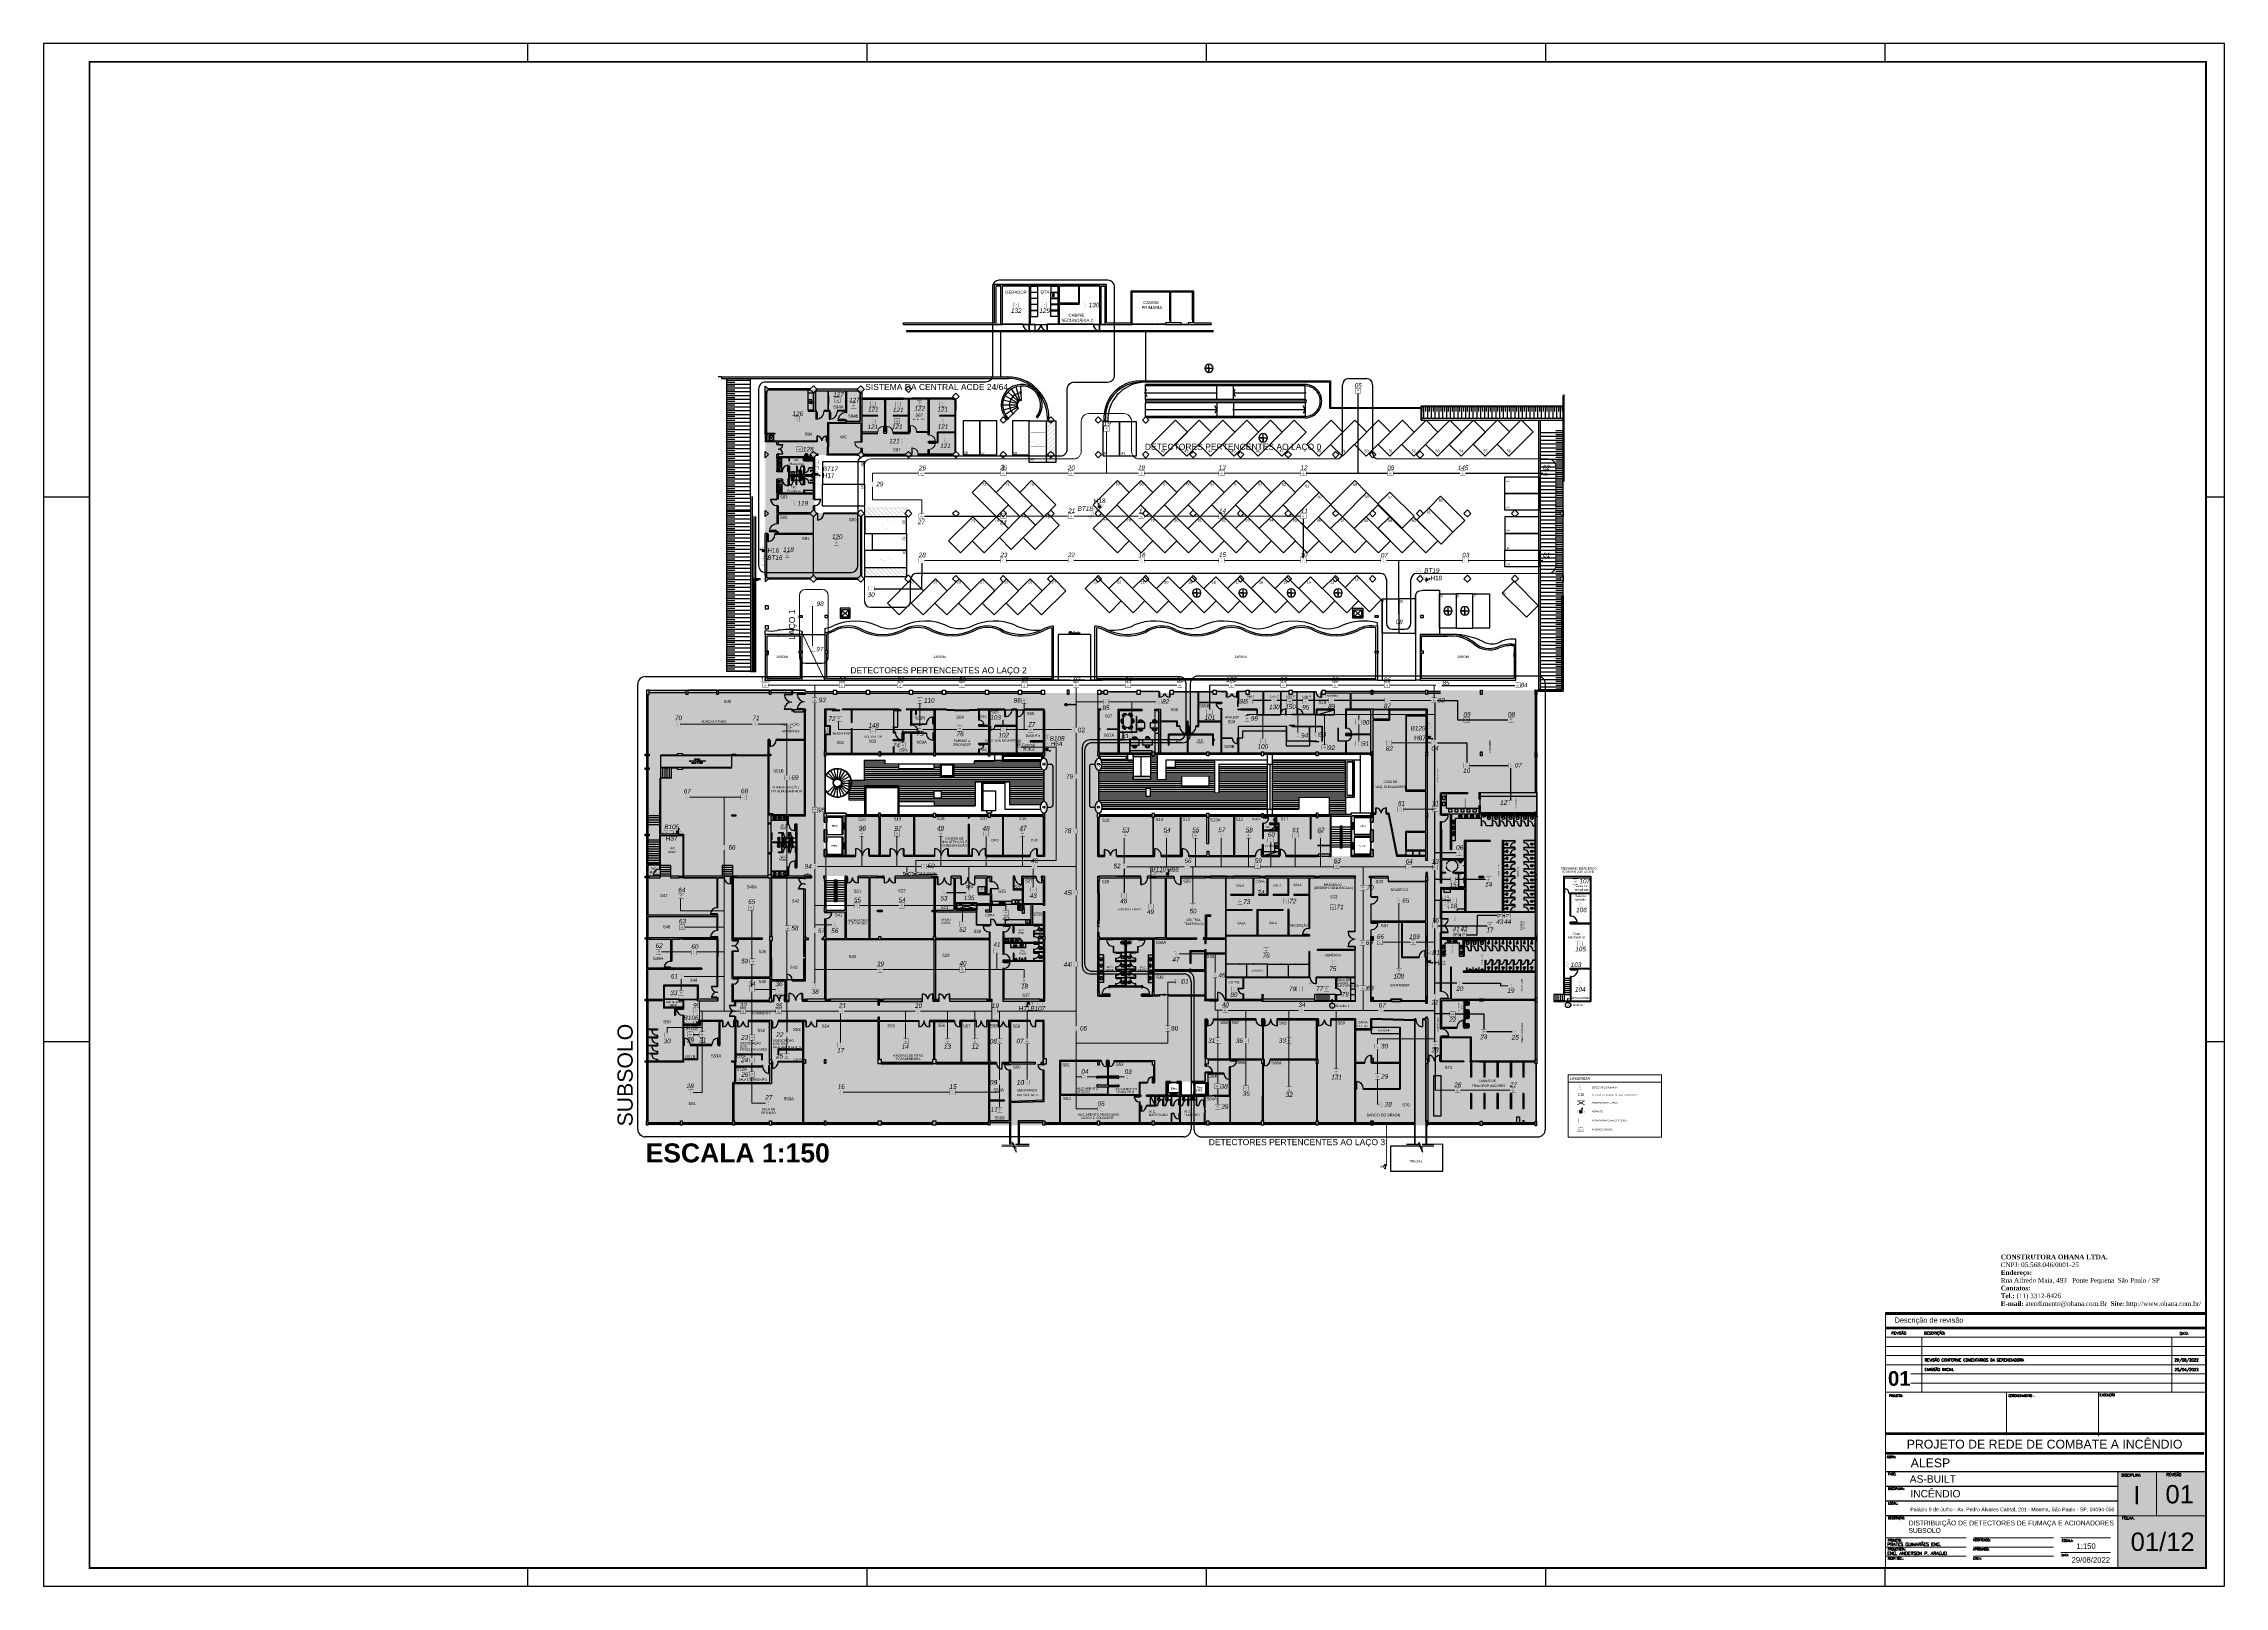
# Paper-space layout 'SUBSOLO' of a CAD drawing. Header units: metres, sheet in millimetres. Extents: x 2 to 1191, y 2 to 843.
# The model-space entities are those that its viewports show. They can reach past a viewport. Long polylines and large blocks are cut down to what shows.
import ezdxf
from ezdxf.enums import TextEntityAlignment as Align

# ---------------------------------------------------------------- set-up
doc = ezdxf.new("R2010")
doc.units = ezdxf.units.M
for name, pattern in [('ACAD_ISO03W100', [30, 12, -18]), ('CONTINU', [0]), ('DASHDOT', [1, 0.5, -0.25, 0, -0.25]), ('DASHED2', [0.375, 0.25, -0.125]), ('HIDDEN', [0.375, 0.25, -0.125]), ('LIN0', [0]), ('XR_BL2_SUBSOLO_REV09$0$HIDDEN', [0.375, 0.25, -0.125])]:
    doc.linetypes.add(name, pattern=pattern)
doc.layers.get('0').update_dxf_attribs({"color": 251})
for name, color, linetype, lineweight in [('00 - TELHA', 5, 'Continuous', 20), ('BASE', 8, 'Continuous', 5), ('Botoeira_antiga', 74, 'Continuous', 30), ('EL-PONTOS', 251, 'Continuous', 30), ('LCorte', 251, 'Continuous', 20)]:
    doc.layers.add(name, color=color, linetype=linetype, lineweight=lineweight)
for name, color, linetype in [('01', 1, 'Continuous'), ('72_EGR_BASE_PRIMITIVE', 7, 'Continuous'), ('ALV', 251, 'Continuous'), ('ARQ-FOLHA', 250, 'Continuous'), ('ARQ-LOU', 251, 'Continuous'), ('ARQ-sanitário', 1, 'Continuous'), ('BANCADA', 4, 'Continuous'), ('BROCAS', 5, 'Continuous'), ('CAIXILHO', 251, 'Continuous'), ('Cota Nivel', 251, 'Continuous'), ('CX', 251, 'Continuous'), ('Det', 251, 'Continuous'), ('DET. FUMAÇA', 1, 'Continuous'), ('Detector_antigo', 84, 'Continuous'), ('Div', 251, 'Continuous'), ('Est', 251, 'Continuous'), ('ID-WC', 7, 'Continuous'), ('K-folha', 5, 'Continuous'), ('Mob', 251, 'Continuous'), ('Pis', 251, 'Continuous'), ('Piso', 1, 'Continuous'), ('Proj', 251, 'DASHED2'), ('SA-arcos', 7, 'Continuous'), ('SA-divisorias', 251, 'Continuous'), ('SA-Mobiliário 02', 251, 'Continuous'), ('SA-PAREDE', 251, 'Continuous'), ('SA-PV', 251, 'Continuous'), ('SA-texto', 251, 'Continuous'), ('SALAS NOVAS', 7, 'Continuous'), ('SPOL_DET', 251, 'Continuous'), ('Texto_Salas', 251, 'Continuous'), ('TXT', 251, 'Continuous'), ('vid', 251, 'Continuous'), ('vis', 251, 'Continuous')]:
    doc.layers.add(name, color=color, linetype=linetype)
for name, color, linetype, plot in [('_corredores', 251, 'Continuous', False), ('_salas', 251, 'Continuous', False), ('hachura', 251, 'LIN0', False)]:
    doc.layers.add(name, color=color, linetype=linetype, plot=plot)
doc.layers.get('hachura').freeze()
doc.styles.add('ARIAL', font='arial.ttf')
doc.styles.add('ARIAL2', font='arial.ttf')
doc.styles.add('DESTAQUE', font='arial.ttf', dxfattribs={"height": 0.4})
doc.styles.add('K-Folha000', font='sanssb__.ttf')
doc.styles.add('K-Folha001', font='romans.shx')
doc.styles.add('K-Folha002', font='sanss___.ttf')
doc.styles.add('ROMANS', font='romans.shx', dxfattribs={"width": 0.9, "height": 0.07})
doc.styles.get("Standard").update_dxf_attribs({"font": 'arial.ttf', "height": 0.3})
doc.styles.add('X3G_ENTITY_141689E4', font='arial.ttf', dxfattribs={"height": 0.25})
doc.styles.add('X3G_ENTITY_1416AFBF', font='arial.ttf', dxfattribs={"height": 0.6})
doc.styles.add('X3G_ENTITY_1416C41F', font='arial.ttf', dxfattribs={"height": 0.6})
doc.styles.add('X3G_ENTITY_1416D6C1', font='arial.ttf', dxfattribs={"height": 0.6})
doc.styles.add('X3G_ENTITY_1416D6F1', font='arial.ttf', dxfattribs={"height": 0.6})
doc.styles.add('X3G_ENTITY_141F2839', font='romans.shx', dxfattribs={"width": 0.9, "height": 0.1897})
doc.styles.add('X3G_ENTITY_142176ED', font='arialbd.ttf', dxfattribs={"height": 2.5})
doc.styles.add('X3G_ENTITY_142287EE', font='arial.ttf', dxfattribs={"height": 0.6})
doc.styles.add('X3G_ENTITY_1422886D', font='arial.ttf', dxfattribs={"height": 0.6})
doc.styles.add('X3G_ENTITY_142288AC', font='arial.ttf', dxfattribs={"height": 0.6})
doc.styles.add('X3G_ENTITY_142288EB', font='arial.ttf', dxfattribs={"height": 0.6})
doc.styles.add('X3G_ENTITY_1422892A', font='arial.ttf', dxfattribs={"height": 0.6})
doc.styles.add('X3G_ENTITY_14228969', font='arial.ttf', dxfattribs={"height": 0.6})
doc.styles.add('X3G_ENTITY_142289A8', font='arial.ttf', dxfattribs={"height": 0.6})
doc.styles.add('X3G_ENTITY_14228A02', font='arial.ttf', dxfattribs={"height": 0.6})
doc.styles.add('X3G_ENTITY_14228A40', font='arial.ttf', dxfattribs={"height": 0.6})
doc.styles.add('X3G_ENTITY_14228A7E', font='arial.ttf', dxfattribs={"height": 0.6})
doc.styles.add('X3G_ENTITY_14228AFA', font='arial.ttf', dxfattribs={"height": 0.6})
pattern_1 = [(3e-10, (193.35844, 1467.66601), (-1e-12, 0.25019), [])]

# ---------------------------------------------------------------- blocks, each defined once
blk = doc.blocks.new('FOLHA A0')
at = {"layer": 'ARQ-FOLHA'}
for p, q in [((1189, 0), (0, 0)), ((0, 0), (0, -841)), ((264, -10), (264, 0)), ((449, -10), (449, 0)), ((634, -10), (634, 0)), ((819, -10), (819, 0)), ((1004, -10), (1004, 0)), ((1189, -841), (1189, 0)), ((0, -247), (25, -247)), ((1179, -247), (1189, -247)), ((0, -544), (25, -544)), ((1179, -544), (1189, -544)), ((264, -841), (264, -831)), ((449, -841), (449, -831)), ((634, -841), (634, -831)), ((819, -841), (819, -831)), ((1004, -841), (1004, -831))]:
    blk.add_line(p, q, dxfattribs=at)
at = {"layer": 'ARQ-FOLHA', "const_width": 1}
blk.add_lwpolyline([(1179, -10), (25, -10), (25, -831), (1179, -831), (1179, -10)], dxfattribs=at)
at = {"layer": 'ARQ-FOLHA'}
blk.add_lwpolyline([(0, -841), (1189, -841)], dxfattribs=at)
blk = doc.blocks.new('XR_BL2_SUBSOLO_REV09$0$SINALIZAÇÃO_DEF2')
at = {"color": 250, "const_width": 0.002}
blk.add_lwpolyline([(0, 0), (0.4, 0), (0.4, 0.4), (0, 0.4)], close=True, dxfattribs=at)
at = {"color": 250, "const_width": 0.0005}
for points in [[(0.13, 0.257), (0.131, 0.235, 1.674594), (0.26, 0.134), (0.272, 0.11, -1.563672)], [(0.167, 0.305), (0.17, 0.252), (0.238, 0.252), (0.238, 0.232), (0.172, 0.232), (0.175, 0.176), (0.283, 0.176), (0.318, 0.105), (0.361, 0.117), (0.366, 0.103), (0.308, 0.084), (0.271, 0.156), (0.156, 0.156), (0.146, 0.328, -3.128429)]]:
    blk.add_lwpolyline(points, format="xyb", close=True, dxfattribs=at)
blk = doc.blocks.new('Detector de fumaça')
at = {"layer": 'DET. FUMAÇA', "linetype": 'Continuous', "lineweight": 15, "const_width": 0.0187}
blk.add_lwpolyline([(774.6, 539.82), (775.25, 539.82, -0.414214), (775.3, 539.77), (775.3, 539.17, -0.414214), (775.25, 539.12), (774.6, 539.12, -0.414214), (774.55, 539.17), (774.55, 539.77, -0.414214)], format="xyb", close=True, dxfattribs=at)
blk.add_lwpolyline([(774.77, 539.82), (775.06, 539.47), (774.77, 539.47), (775.06, 539.12)], dxfattribs=at)
blk = doc.blocks.new('WEW')
at = {"color": 1, "lineweight": 0, "true_color": 0xe60000}
for p, q in [((1781.07, 994.17), (1781.41, 993.84)), ((1781.41, 994.17), (1781.07, 993.84)), ((1781.24, 994.01), (1781.44, 994.48)), ((1781.44, 994.48), (1781.31, 994.36)), ((1781.44, 994.48), (1781.45, 994.3))]:
    blk.add_line(p, q, dxfattribs=at)
at = {"color": 1, "true_color": 0xe60000, "const_width": 0.0172}
for points in [[(1779.26, 993.75), (1780.02, 993.75, 0.511918), (1780.06, 993.79), (1779.91, 994.24, 0.322823), (1779.87, 994.26), (1779.41, 994.26, 0.322823), (1779.38, 994.24), (1779.23, 993.79, 0.511918)], [(1780.19, 994.26), (1780.64, 994.26, -0.414214), (1780.67, 994.23), (1780.67, 993.78, -0.414214), (1780.64, 993.75), (1780.19, 993.75, -0.414214), (1780.16, 993.78), (1780.16, 994.23, -0.414214)], [(1780.76, 993.75), (1781.72, 993.75, 0.435311), (1781.76, 993.78, 0.930949), (1780.73, 993.78, 0.435311)]]:
    blk.add_lwpolyline(points, format="xyb", close=True, dxfattribs=at)
at = {"color": 1, "true_color": 0xe60000, "const_width": 0.0086}
for points in [[(1779.46, 994.06), (1779.62, 994.06), (1779.65, 994.03), (1779.65, 993.94), (1779.62, 993.9), (1779.46, 993.9), (1779.43, 993.94), (1779.43, 994.03)], [(1779.83, 993.94), (1779.83, 994.03), (1779.8, 994.04), (1779.68, 993.98), (1779.8, 993.92)]]:
    blk.add_lwpolyline(points, close=True, dxfattribs=at)
for points in [[(1780.34, 994.14), (1780.34, 994.12), (1780.34, 994.1), (1780.35, 994.09), (1780.37, 994.07), (1780.37, 994.07), (1780.39, 994.06), (1780.4, 994.06), (1780.41, 994.05), (1780.42, 994.05), (1780.43, 994.06), (1780.45, 994.06), (1780.46, 994.07), (1780.48, 994.08), (1780.49, 994.1), (1780.49, 994.11), (1780.5, 994.12), (1780.5, 994.13), (1780.5, 994.14)], [(1780.42, 993.84), (1780.42, 994.05)]]:
    blk.add_lwpolyline(points, dxfattribs=at)
at = {"color": 1, "lineweight": 0, "true_color": 0xe60000}
for radius in [0.158, 0.119, 0.0774]:
    blk.add_circle((1781.24, 994.01), radius, dxfattribs=at)
blk = doc.blocks.new('BACIA')
for p, q in [((-0.12, -0.49), (-0.14, -0.45)), ((-0.07, -0.15), (-0.07, -0.15)), ((-0.06, -0.15), (-0.07, -0.15)), ((-0.06, -0.09), (-0.06, -0.15)), ((0, -0.08), (-0.05, -0.08)), ((-0.04, -0.3), (-0.04, -0.4)), ((0.05, -0.08), (0, -0.08)), ((0.03, -0.12), (0, -0.12)), ((0.04, -0.14), (0.04, -0.13)), ((0.04, -0.4), (0.04, -0.3)), ((0.06, -0.15), (0.06, -0.09)), ((0.07, -0.15), (0.06, -0.15)), ((0.07, -0.15), (0.07, -0.15)), ((0.12, -0.49), (0.14, -0.45))]:
    blk.add_line(p, q)
for points in [[(-0.06, -0.15), (0, -0.15)], [(0.06, -0.15), (0, -0.15)]]:
    blk.add_lwpolyline(points)
blk.add_lwpolyline([(-0.04, -0.15, 0.380199), (-0.04, -0.14), (-0.04, -0.13, 0.087349), (-0.04, -0.13, -0.172037), (-0.04, -0.12, -0.102747), (-0.04, -0.12, -0.167994), (-0.03, -0.12), (0, -0.12)], format="xyb")
for centre, radius, start, end in [((0.05, -0.38), 0.243, 163.2378, 187.0453), ((0.06, -0.38), 0.248, 186.483, 211.073), ((0.15, -0.4), 0.335, 145.8476, 164.7475), ((-0.01, -0.38), 0.146, 149.7019, 190.4456), ((0, -0.38), 0.157, 190.028, 206.9274), ((0.08, -0.37), 0.268, 211.6809, 231.8397), ((0.13, -0.39), 0.32, 131.9479, 145.5381), ((0, -0.39), 0.154, 90.2488, 150.3441), ((0.08, -0.37), 0.228, 211.6809, 231.8397), ((0, -0.46), 0.149, 233.0019, 270.1282), ((-0.07, -0.16), 0.0102, 88.3086, 135.2439), ((0, -0.46), 0.109, 233.0019, 270.1282), ((-0.05, -0.09), 0.0118, 93.6802, 181.2989), ((0, -0.36), 0.0683, 49.3118, 130.6882), ((-0.02, -0.4), 0.0241, 179.1095, 246.4896), ((0, -0.34), 0.0846, 249.2223, 290.7777), ((0, -0.39), 0.154, 29.6559, 89.7512), ((0, -0.46), 0.109, 269.8718, 306.9981), ((0, -0.46), 0.149, 269.8718, 306.9981), ((0.03, -0.12), 0.00666, 53.8977, 92.0428), ((0.02, -0.4), 0.0241, 293.5104, 0.8905), ((0.03, -0.12), 0.00592, 22.5984, 46.064), ((0.02, -0.12), 0.0131, 340.3418, 19.3875), ((0.05, -0.13), 0.0119, 155.9796, 175.9479), ((0.04, -0.14), 0.00832, 182.0149, 265.282), ((0.05, -0.09), 0.0118, 358.7011, 86.3198), ((0.07, -0.16), 0.0102, 44.7561, 91.6914), ((-0.08, -0.37), 0.228, 308.1603, 328.3191), ((-0.13, -0.39), 0.32, 34.4619, 48.0521), ((-0.08, -0.37), 0.268, 308.1603, 328.3191), ((-0.15, -0.4), 0.335, 15.2525, 34.1524), ((0.01, -0.38), 0.146, 349.5544, 30.2981), ((0, -0.38), 0.157, 333.0726, 349.972), ((-0.06, -0.38), 0.248, 328.927, 353.517), ((-0.05, -0.38), 0.243, 352.9547, 16.7622)]:
    blk.add_arc(centre, radius, start, end)
blk = doc.blocks.new('LAVAT-P')
for p, q in [((-0.19, -0.14), (-0.17, -0.02)), ((-0.17, -0.02), (0.17, -0.02)), ((0.19, -0.14), (0.17, -0.02))]:
    blk.add_line(p, q)
blk.add_lwpolyline([(-0.2, -0.17, 0.130645), (-0.18, -0.22, 0.106519), (-0.14, -0.27, 0.084024), (-0.08, -0.3, 0.072973), (0, -0.32, 0.072973), (0.08, -0.3, 0.084024), (0.14, -0.27, 0.106519), (0.18, -0.22, 0.130645), (0.2, -0.17, 0.130645)], format="xyb")
blk.add_lwpolyline([(0.16, -0.17, 0.130645), (0.15, -0.14, 0.106519), (0.12, -0.1, 0.084024), (0.07, -0.08, 0.072973), (0, -0.07, 0.072973), (-0.07, -0.08, 0.084024), (-0.12, -0.1, 0.106519), (-0.15, -0.14, 0.130645), (-0.16, -0.17, 0.130645), (-0.15, -0.21, 0.106519), (-0.12, -0.24, 0.084024), (-0.07, -0.27, 0.072973), (0, -0.28, 0.072973), (0.07, -0.27, 0.084024), (0.12, -0.24, 0.106519), (0.15, -0.21, 0.130645)], format="xyb", close=True)
blk.add_circle((0, -0.12), 0.03)
for start, end in [(170, 180), (360, 10)]:
    blk.add_arc((0, -0.17), 0.198, start, end)
blk = doc.blocks.new('CUBA-CZ')
for p, q in [((-0.2, -0.145), (-0.2, -0.455)), ((-0.18, -0.125), (0.18, -0.125)), ((-0.18, -0.475), (0.18, -0.475)), ((0.2, -0.145), (0.2, -0.455))]:
    blk.add_line(p, q)
blk.add_circle((0, -0.3), 0.03)
for centre, start, end in [((-0.18, -0.145), 90, 180), ((-0.18, -0.455), 180, 270), ((0.18, -0.145), 360, 90), ((0.18, -0.455), 270, 360)]:
    blk.add_arc(centre, 0.02, start, end)
blk = doc.blocks.new('VASO')
at = {"layer": 'Mob'}
for p, q in [((302.35, 172.46), (302.38, 172.46)), ((302.35, 172.38), (302.38, 172.38)), ((302.38, 172.46), (302.38, 172.38)), ((302.41, 172.35), (302.41, 172.49)), ((302.5, 172.35), (302.5, 172.49)), ((302.6, 172.44), (302.5, 172.44)), ((302.6, 172.4), (302.5, 172.4)), ((302.6, 172.44), (302.6, 172.45)), ((302.6, 172.4), (302.6, 172.44)), ((302.6, 172.4), (302.6, 172.39)), ((302.62, 172.46), (302.61, 172.46)), ((302.62, 172.38), (302.61, 172.38)), ((302.62, 172.42), (302.62, 172.46)), ((302.62, 172.42), (302.62, 172.38))]:
    blk.add_line(p, q, dxfattribs=at)
for centre in [(302.45, 172.49), (302.45, 172.36)]:
    blk.add_circle(centre, 0.00707, dxfattribs=at)
for centre, radius, start, end in [((302.18, 172.42), 0.179, 86.6811, 178.7962), ((302.18, 172.43), 0.179, 181.2038, 273.3189), ((302.18, 172.42), 0.129, 86.6811, 178.7962), ((302.18, 172.43), 0.129, 181.2038, 273.3189), ((302.21, 172.13), 0.464, 50.6979, 92.0637), ((302.21, 172.13), 0.414, 60.1325, 92.0637), ((302.21, 172.71), 0.464, 267.9363, 309.3021), ((302.21, 172.71), 0.414, 267.9363, 299.8675), ((302.35, 172.42), 0.043, 86.6811, 178.7962), ((302.35, 172.43), 0.043, 181.2038, 273.3189), ((302.61, 172.45), 0.00935, 90, 180), ((302.61, 172.39), 0.00935, 180, 270)]:
    blk.add_arc(centre, radius, start, end, dxfattribs=at)
blk = doc.blocks.new('VASO-SAN')
for p, q in [((302.35, 172.46), (302.38, 172.46)), ((302.35, 172.38), (302.38, 172.38)), ((302.38, 172.46), (302.38, 172.38)), ((302.41, 172.35), (302.41, 172.49)), ((302.5, 172.35), (302.5, 172.49)), ((302.6, 172.44), (302.5, 172.44)), ((302.6, 172.4), (302.5, 172.4)), ((302.6, 172.44), (302.6, 172.45)), ((302.6, 172.4), (302.6, 172.44)), ((302.6, 172.4), (302.6, 172.39)), ((302.62, 172.46), (302.61, 172.46)), ((302.62, 172.38), (302.61, 172.38)), ((302.62, 172.42), (302.62, 172.46)), ((302.62, 172.42), (302.62, 172.38))]:
    blk.add_line(p, q)
for centre in [(302.45, 172.49), (302.45, 172.36)]:
    blk.add_circle(centre, 0.00707)
for centre, radius, start, end in [((302.18, 172.42), 0.179, 86.6811, 178.7962), ((302.18, 172.43), 0.179, 181.2038, 273.3189), ((302.18, 172.42), 0.129, 86.6811, 178.7962), ((302.18, 172.43), 0.129, 181.2038, 273.3189), ((302.21, 172.13), 0.464, 50.6979, 92.0637), ((302.21, 172.13), 0.414, 60.1325, 92.0637), ((302.21, 172.71), 0.464, 267.9363, 309.3021), ((302.21, 172.71), 0.414, 267.9363, 299.8675), ((302.35, 172.42), 0.043, 86.6811, 178.7962), ((302.35, 172.43), 0.043, 181.2038, 273.3189), ((302.61, 172.45), 0.00935, 90, 180), ((302.61, 172.39), 0.00935, 180, 270)]:
    blk.add_arc(centre, radius, start, end)
blk = doc.blocks.new('XR_BL2_SUBSOLO_REV09$0$PIA')
at = {"layer": 'Mob'}
for p, q in [((0, 0), (2.29, 0)), ((0, 0), (0, -0.7)), ((0.02, 0), (0.02, -0.68)), ((2.27, 0), (2.27, -0.68)), ((2.27, -0.68), (0.02, -0.68)), ((0.85, -0.45), (0.85, -0.15)), ((0.9, -0.1), (1.3, -0.1)), ((0.9, -0.5), (0.94, -0.5)), ((0.9, -0.7), (0.92, -0.61)), ((0.91, -0.7), (0.9, -0.7)), ((0.9, -0.7), (0.9, -0.7)), ((0.91, -0.7), (0.9, -0.7)), ((0.91, -0.7), (0.9, -0.7)), ((0.9, -0.7), (0.9, -0.7)), ((0.91, -0.7), (0.9, -0.7)), ((1, -0.7), (0.91, -0.7)), ((1, -0.7), (0.91, -0.7)), ((1, -0.7), (0.91, -0.7)), ((1, -0.7), (0.91, -0.7)), ((0.92, -0.6), (0.94, -0.57)), ((0.94, -0.38), (0.96, -0.38)), ((0.94, -0.39), (0.94, -0.38)), ((0.94, -0.38), (0.96, -0.38)), ((0.94, -0.39), (0.94, -0.38)), ((0.94, -0.39), (0.94, -0.39)), ((0.96, -0.39), (0.94, -0.39)), ((0.96, -0.39), (0.94, -0.39)), ((0.94, -0.39), (0.94, -0.41)), ((0.94, -0.39), (0.94, -0.41)), ((0.94, -0.39), (0.94, -0.39)), ((0.96, -0.39), (0.94, -0.39)), ((0.96, -0.39), (0.94, -0.39)), ((0.94, -0.39), (0.94, -0.41)), ((0.94, -0.39), (0.94, -0.41)), ((0.94, -0.4), (0.96, -0.4)), ((0.94, -0.4), (0.94, -0.41)), ((0.94, -0.4), (0.96, -0.4)), ((0.94, -0.4), (0.94, -0.41)), ((0.94, -0.41), (0.94, -0.41)), ((0.94, -0.41), (0.94, -0.41)), ((0.94, -0.41), (0.94, -0.41)), ((0.94, -0.41), (0.94, -0.41)), ((0.94, -0.42), (0.94, -0.42)), ((0.94, -0.42), (0.94, -0.43)), ((0.94, -0.42), (0.94, -0.51)), ((0.94, -0.42), (0.94, -0.42)), ((0.94, -0.42), (0.94, -0.43)), ((0.94, -0.42), (0.94, -0.51)), ((0.94, -0.44), (0.94, -0.43)), ((0.94, -0.44), (0.94, -0.43)), ((0.94, -0.44), (0.94, -0.44)), ((0.94, -0.44), (0.94, -0.44)), ((0.94, -0.44), (0.94, -0.44)), ((0.94, -0.45), (0.94, -0.44)), ((0.94, -0.44), (0.94, -0.44)), ((0.94, -0.44), (0.94, -0.44)), ((0.94, -0.44), (0.94, -0.44)), ((0.94, -0.45), (0.94, -0.44)), ((0.94, -0.45), (0.94, -0.45)), ((0.94, -0.45), (0.94, -0.45)), ((0.94, -0.45), (0.94, -0.45)), ((0.94, -0.45), (0.94, -0.45)), ((0.94, -0.51), (0.95, -0.51)), ((0.95, -0.51), (0.94, -0.51)), ((0.94, -0.51), (0.94, -0.53)), ((0.94, -0.51), (0.95, -0.51)), ((0.95, -0.51), (0.94, -0.51)), ((0.94, -0.51), (0.94, -0.53)), ((0.94, -0.54), (0.94, -0.55)), ((0.94, -0.54), (0.94, -0.55)), ((0.94, -0.57), (0.94, -0.56)), ((0.94, -0.56), (0.94, -0.57)), ((0.94, -0.57), (0.94, -0.56)), ((0.94, -0.56), (0.94, -0.57)), ((0.94, -0.57), (0.94, -0.59)), ((0.94, -0.57), (0.94, -0.59)), ((0.94, -0.59), (0.94, -0.6)), ((0.94, -0.59), (0.94, -0.6)), ((0.94, -0.6), (0.94, -0.61)), ((0.96, -0.39), (0.95, -0.39)), ((0.95, -0.39), (0.95, -0.39)), ((0.95, -0.4), (0.95, -0.39)), ((0.95, -0.39), (0.95, -0.4)), ((0.96, -0.39), (0.95, -0.39)), ((0.95, -0.39), (0.95, -0.39)), ((0.95, -0.4), (0.95, -0.39)), ((0.95, -0.39), (0.95, -0.4)), ((0.96, -0.4), (0.95, -0.4)), ((0.95, -0.4), (0.95, -0.4)), ((0.95, -0.4), (0.95, -0.4)), ((0.95, -0.4), (0.95, -0.4)), ((0.95, -0.4), (0.96, -0.4)), ((0.95, -0.4), (0.95, -0.4)), ((0.95, -0.4), (0.95, -0.4)), ((0.96, -0.4), (0.95, -0.4)), ((0.95, -0.4), (0.95, -0.4)), ((0.95, -0.4), (0.95, -0.4)), ((0.96, -0.4), (0.95, -0.4)), ((0.95, -0.4), (0.95, -0.4)), ((0.95, -0.4), (0.95, -0.4)), ((0.95, -0.4), (0.95, -0.4)), ((0.95, -0.4), (0.96, -0.4)), ((0.95, -0.4), (0.95, -0.4)), ((0.95, -0.4), (0.95, -0.4)), ((0.96, -0.4), (0.95, -0.4)), ((0.95, -0.4), (0.95, -0.4)), ((0.95, -0.4), (0.95, -0.4)), ((0.95, -0.51), (0.95, -0.51)), ((0.95, -0.51), (0.95, -0.51)), ((0.97, -0.51), (0.95, -0.51)), ((0.95, -0.51), (0.97, -0.51)), ((0.95, -0.51), (0.95, -0.51)), ((0.95, -0.51), (0.95, -0.51)), ((0.97, -0.51), (0.95, -0.51)), ((0.95, -0.51), (0.97, -0.51)), ((0.95, -0.53), (0.95, -0.54)), ((0.95, -0.53), (0.95, -0.53)), ((0.95, -0.53), (0.95, -0.54)), ((0.95, -0.53), (0.95, -0.53)), ((0.95, -0.55), (0.95, -0.55)), ((0.95, -0.55), (0.95, -0.56)), ((0.95, -0.55), (0.95, -0.55)), ((0.95, -0.55), (0.95, -0.56)), ((0.95, -0.57), (0.95, -0.57)), ((0.95, -0.57), (0.95, -0.58)), ((0.95, -0.57), (0.95, -0.57)), ((0.95, -0.57), (0.95, -0.58)), ((0.95, -0.59), (0.95, -0.59)), ((0.95, -0.59), (0.95, -0.59)), ((0.95, -0.59), (0.95, -0.59)), ((0.95, -0.59), (0.95, -0.59)), ((0.95, -0.6), (0.95, -0.61)), ((0.95, -0.6), (0.95, -0.61)), ((0.95, -0.61), (0.95, -0.61)), ((0.95, -0.61), (0.95, -0.62)), ((0.95, -0.61), (0.95, -0.61)), ((0.95, -0.62), (0.95, -0.62)), ((0.95, -0.62), (0.95, -0.62)), ((0.95, -0.62), (0.95, -0.62)), ((0.95, -0.62), (0.95, -0.62)), ((0.95, -0.62), (0.95, -0.62)), ((0.95, -0.62), (0.95, -0.62)), ((0.95, -0.62), (0.95, -0.62)), ((0.96, -0.39), (0.96, -0.39)), ((0.96, -0.39), (0.96, -0.4)), ((0.96, -0.39), (0.96, -0.4)), ((0.96, -0.39), (0.96, -0.39)), ((0.96, -0.39), (0.96, -0.4)), ((0.96, -0.39), (0.96, -0.4)), ((0.96, -0.4), (0.96, -0.4)), ((0.96, -0.4), (0.96, -0.4)), ((0.96, -0.41), (0.96, -0.4)), ((0.96, -0.4), (0.96, -0.4)), ((0.96, -0.4), (0.96, -0.4)), ((0.96, -0.4), (0.96, -0.4)), ((0.96, -0.4), (0.96, -0.4)), ((0.96, -0.41), (0.96, -0.4)), ((0.96, -0.4), (0.96, -0.4)), ((0.96, -0.4), (0.96, -0.4)), ((0.97, -0.41), (0.96, -0.41)), ((0.96, -0.41), (0.96, -0.41)), ((0.97, -0.41), (0.96, -0.41)), ((0.96, -0.41), (0.96, -0.41)), ((0.96, -0.43), (0.96, -0.42)), ((0.96, -0.42), (0.97, -0.42)), ((0.96, -0.51), (0.96, -0.42)), ((0.96, -0.43), (0.96, -0.42)), ((0.96, -0.42), (0.97, -0.42)), ((0.96, -0.51), (0.96, -0.42)), ((0.96, -0.44), (0.96, -0.43)), ((0.96, -0.44), (0.96, -0.43)), ((0.97, -0.44), (0.96, -0.44)), ((0.96, -0.44), (0.96, -0.44)), ((0.97, -0.44), (0.96, -0.44)), ((0.96, -0.44), (0.96, -0.44)), ((0.96, -0.45), (0.97, -0.45)), ((0.96, -0.45), (0.97, -0.45)), ((0.96, -0.5), (1.3, -0.5)), ((0.96, -0.53), (0.96, -0.51)), ((0.96, -0.53), (0.96, -0.51)), ((0.96, -0.55), (0.96, -0.53)), ((0.96, -0.55), (0.96, -0.53)), ((0.96, -0.57), (0.96, -0.55)), ((0.96, -0.57), (0.96, -0.55)), ((0.96, -0.58), (0.96, -0.57)), ((0.96, -0.58), (0.96, -0.57)), ((0.96, -0.6), (0.96, -0.59)), ((0.96, -0.6), (0.96, -0.59)), ((0.96, -0.61), (0.96, -0.6)), ((0.97, -0.38), (0.97, -0.39)), ((0.97, -0.38), (0.97, -0.39)), ((0.97, -0.39), (0.97, -0.39)), ((0.97, -0.41), (0.97, -0.39)), ((0.97, -0.41), (0.97, -0.39)), ((0.97, -0.39), (0.97, -0.39)), ((0.97, -0.41), (0.97, -0.39)), ((0.97, -0.41), (0.97, -0.39)), ((0.97, -0.44), (0.97, -0.44)), ((0.97, -0.45), (0.97, -0.44)), ((0.97, -0.44), (0.97, -0.44)), ((0.97, -0.45), (0.97, -0.44)), ((0.97, -0.45), (0.97, -0.45)), ((0.97, -0.45), (0.97, -0.45)), ((0.97, -0.52), (1, -0.7)), ((0.97, -0.52), (1, -0.7)), ((1, -0.7), (1, -0.7)), ((1, -0.7), (1, -0.7)), ((1, -0.7), (1, -0.7)), ((1, -0.7), (1, -0.7)), ((1, -0.7), (1, -0.7)), ((1, -0.7), (1, -0.7)), ((1.05, -0.3), (1.16, -0.3)), ((1.1, -0.36), (1.1, -0.24)), ((1.35, -0.45), (1.35, -0.15))]:
    blk.add_line(p, q, dxfattribs=at)
blk.add_circle((1.1, -0.3), 0.035, dxfattribs=at)
for centre, radius, start, end in [((0.9, -0.15), 0.05, 90, 180), ((0.9, -0.45), 0.05, 180, 270), ((0.95, -0.61), 0.028, 149.1453, 169.9513), ((0.95, -0.61), 0.028, 149.1453, 169.9513), ((0.95, -0.42), 0.025, 128.3161, 241.3146), ((0.95, -0.42), 0.025, 128.3161, 241.3146), ((0.95, -0.52), 0.018, 158.7241, 180), ((0.95, -0.52), 0.018, 158.7241, 180), ((0.94, -0.52), 0.002, 180, 0), ((0.94, -0.52), 0.002, 180, 0), ((0.95, -0.42), 0.0145, 90, 236.5146), ((0.95, -0.41), 0.005, 90, 150), ((0.95, -0.42), 0.0125, 90, 230.2082), ((0.95, -0.42), 0.0145, 90, 236.5146), ((0.95, -0.41), 0.005, 90, 150), ((0.95, -0.42), 0.0125, 90, 230.2082), ((0.95, -0.42), 0.0135, 126.6578, 173.3422), ((0.95, -0.42), 0.008, 0, 180), ((0.94, -0.42), 0.005, 150, 210), ((0.95, -0.42), 0.0135, 126.6578, 173.3422), ((0.95, -0.42), 0.008, 0, 180), ((0.94, -0.42), 0.005, 150, 210), ((0.95, -0.42), 0.0135, 186.6578, 233.3422), ((0.95, -0.42), 0.0135, 186.6578, 233.3422), ((0.95, -0.42), 0.005, 210, 222.7794), ((0.95, -0.42), 0.005, 210, 222.7794), ((0.95, -0.52), 0.018, 116.3878, 144.3145), ((0.95, -0.52), 0.018, 116.3878, 144.3145), ((0.95, -0.52), 0.014, 124.8499, 131.4094), ((0.95, -0.52), 0.014, 156.8674, 180), ((0.94, -0.51), 0.0025, 90, 270), ((0.95, -0.52), 0.014, 124.8499, 131.4094), ((0.95, -0.52), 0.014, 156.8674, 180), ((0.94, -0.51), 0.0025, 90, 270), ((0.95, -0.61), 0.0095, 159.3491, 178.749), ((0.95, -0.61), 0.01, 158.9811, 175.5834), ((0.95, -0.61), 0.0123, 156.8438, 161.9738), ((0.95, -0.61), 0.0123, 130.7728, 133.2816), ((0.95, -0.61), 0.0122, 130.7728, 133.2816), ((0.95, -0.61), 0.0173, 176.9419, 270), ((0.95, -0.4), 0.006, 99.7863, 120), ((0.95, -0.4), 0.006, 60, 80.2137), ((0.95, -0.4), 0.006, 99.7863, 120), ((0.95, -0.4), 0.006, 60, 80.2137), ((0.95, -0.42), 0.0135, 90, 113.3422), ((0.95, -0.42), 0.0135, 66.6578, 90), ((0.95, -0.42), 0.0145, 303.4854, 90), ((0.95, -0.42), 0.0125, 309.7918, 90), ((0.95, -0.42), 0.0135, 90, 113.3422), ((0.95, -0.42), 0.0135, 66.6578, 90), ((0.95, -0.42), 0.0145, 303.4854, 90), ((0.95, -0.42), 0.0125, 309.7918, 90), ((0.95, -0.61), 0.0095, 270, 305.8504), ((0.95, -0.61), 0.01, 270, 317.0748), ((0.95, -0.61), 0.01, 231.2258, 270), ((0.95, -0.61), 0.0095, 241.0432, 270), ((0.95, -0.42), 0.025, 298.6854, 51.6839), ((0.96, -0.41), 0.005, 30, 90), ((0.95, -0.42), 0.025, 298.6854, 51.6839), ((0.96, -0.41), 0.005, 30, 90), ((0.95, -0.42), 0.0135, 6.6578, 53.3422), ((0.95, -0.42), 0.0135, 6.6578, 53.3422), ((0.95, -0.42), 0.0135, 306.6578, 353.3422), ((0.95, -0.42), 0.0135, 306.6578, 353.3422), ((0.96, -0.42), 0.005, 317.2206, 330), ((0.96, -0.42), 0.005, 317.2206, 330), ((0.95, -0.52), 0.018, 35.6855, 63.6122), ((0.95, -0.52), 0.018, 35.6855, 63.6122), ((0.95, -0.52), 0.014, 48.5906, 55.1501), ((0.95, -0.52), 0.014, 48.5906, 55.1501), ((0.95, -0.61), 0.0095, 10.2017, 25.7538), ((0.95, -0.61), 0.01, 13.1151, 26.2652), ((0.96, -0.42), 0.005, 330, 30), ((0.96, -0.42), 0.005, 330, 30), ((0.95, -0.52), 0.018, 10.0487, 21.2759), ((0.97, -0.51), 0.0025, 270, 90), ((0.95, -0.52), 0.018, 10.0487, 21.2759), ((0.97, -0.51), 0.0025, 270, 90), ((1.1, -0.28), 0.0175, 90, 270), ((1.1, -0.32), 0.0175, 270, 90), ((1.3, -0.15), 0.05, 0, 90), ((1.3, -0.45), 0.05, 270, 0)]:
    blk.add_arc(centre, radius, start, end, dxfattribs=at)
for centre, major_axis, start_param, end_param in [((0.94, -0.38), (0.001, 0), 1.570796, 3.141593), ((0.94, -0.38), (0.001, 0), 1.570796, 3.141593), ((0.94, -0.39), (-0.001, 0), 0, 1.570796), ((0.94, -0.39), (-0.001, 0), 0, 1.570796), ((0.94, -0.39), (-0.001, 0), 0, 1.570796), ((0.94, -0.39), (-0.001, 0), 0, 1.570796), ((0.96, -0.38), (0.001, 0), 0, 1.570796), ((0.96, -0.38), (0.001, 0), 0, 1.570796), ((0.96, -0.39), (-0.001, 0), 1.570796, 3.141593), ((0.96, -0.39), (-0.001, 0), 1.570796, 3.141593), ((0.96, -0.39), (-0.001, 0), 1.570796, 3.141593), ((0.96, -0.39), (-0.001, 0), 1.570796, 3.141593)]:
    blk.add_ellipse(centre, major_axis=major_axis, ratio=0.99801, start_param=start_param, end_param=end_param, dxfattribs=at)
for points, knots in [([(0.94, -0.38), (0.94, -0.38), (0.94, -0.38), (0.94, -0.39), (0.94, -0.39), (0.94, -0.39), (0.94, -0.39), (0.94, -0.39), (0.94, -0.39), (0.94, -0.39)], [10.964391, 10.964391, 10.964391, 10.964391, 11.932758, 11.932758, 13.659843, 13.659843, 15.268572, 15.268572, 15.785521, 15.785521, 15.785521, 15.785521]), ([(0.94, -0.38), (0.94, -0.38), (0.94, -0.38), (0.94, -0.39), (0.94, -0.39), (0.94, -0.39), (0.94, -0.39), (0.94, -0.39), (0.94, -0.39), (0.94, -0.39)], [10.964391, 10.964391, 10.964391, 10.964391, 11.932758, 11.932758, 13.659843, 13.659843, 15.268572, 15.268572, 15.785521, 15.785521, 15.785521, 15.785521]), ([(0.94, -0.41), (0.94, -0.41), (0.94, -0.41), (0.94, -0.41), (0.94, -0.41), (0.94, -0.41), (0.94, -0.41), (0.94, -0.41), (0.94, -0.41), (0.94, -0.41)], [0.746961, 0.746961, 0.746961, 0.746961, 1.100776, 1.100776, 1.573838, 1.573838, 2.074752, 2.074752, 2.175763, 2.175763, 2.175763, 2.175763]), ([(0.94, -0.41), (0.94, -0.41), (0.94, -0.41), (0.94, -0.41), (0.94, -0.41), (0.94, -0.41), (0.94, -0.41), (0.94, -0.41), (0.94, -0.41), (0.94, -0.41), (0.94, -0.41), (0.94, -0.41)], [4.399836, 4.399836, 4.399836, 4.399836, 5.000915, 5.000915, 6.541202, 6.541202, 8.169325, 8.169325, 9.327705, 9.327705, 9.698195, 9.698195, 9.698195, 9.698195]), ([(0.94, -0.41), (0.94, -0.41), (0.94, -0.41), (0.94, -0.41), (0.94, -0.41), (0.94, -0.41), (0.94, -0.41), (0.94, -0.41), (0.94, -0.41), (0.94, -0.41)], [0.746961, 0.746961, 0.746961, 0.746961, 1.100776, 1.100776, 1.573838, 1.573838, 2.074752, 2.074752, 2.175763, 2.175763, 2.175763, 2.175763]), ([(0.94, -0.41), (0.94, -0.41), (0.94, -0.41), (0.94, -0.41), (0.94, -0.41), (0.94, -0.41), (0.94, -0.41), (0.94, -0.41), (0.94, -0.41), (0.94, -0.41), (0.94, -0.41), (0.94, -0.41)], [4.399836, 4.399836, 4.399836, 4.399836, 5.000915, 5.000915, 6.541202, 6.541202, 8.169325, 8.169325, 9.327705, 9.327705, 9.698195, 9.698195, 9.698195, 9.698195]), ([(0.94, -0.43), (0.94, -0.43), (0.94, -0.43), (0.94, -0.43), (0.94, -0.44), (0.94, -0.44)], [1.184092, 1.184092, 1.184092, 1.184092, 8.181728, 8.181728, 14.760596, 14.760596, 14.760596, 14.760596]), ([(0.94, -0.43), (0.94, -0.43), (0.94, -0.43), (0.94, -0.43), (0.94, -0.44), (0.94, -0.44)], [1.184092, 1.184092, 1.184092, 1.184092, 8.181728, 8.181728, 14.760596, 14.760596, 14.760596, 14.760596]), ([(0.94, -0.53), (0.94, -0.53), (0.94, -0.53), (0.94, -0.53), (0.94, -0.53), (0.94, -0.53), (0.94, -0.53), (0.94, -0.53), (0.94, -0.53), (0.94, -0.53), (0.94, -0.53), (0.94, -0.53), (0.94, -0.53), (0.94, -0.53), (0.94, -0.53), (0.94, -0.53), (0.94, -0.53), (0.94, -0.53), (0.94, -0.53), (0.94, -0.53), (0.94, -0.53), (0.94, -0.53), (0.94, -0.53), (0.94, -0.53), (0.94, -0.53), (0.94, -0.54), (0.94, -0.54), (0.95, -0.54), (0.95, -0.54), (0.95, -0.54), (0.95, -0.54)], [69.327014, 69.327014, 69.327014, 69.327014, 74.276263, 74.276263, 77.30321, 77.30321, 82.089916, 82.089916, 85.28908, 85.28908, 87.231603, 87.231603, 90.341333, 90.341333, 93.503144, 93.503144, 95.357751, 95.357751, 97.723829, 97.723829, 99.531185, 99.531185, 99.531185, 102.969684, 102.969684, 105.160176, 105.160176, 109.654193, 109.654193, 112.45985, 112.45985, 112.45985, 112.45985]), ([(0.95, -0.53), (0.95, -0.53), (0.95, -0.53), (0.95, -0.53), (0.95, -0.53), (0.95, -0.53), (0.94, -0.53), (0.94, -0.53), (0.94, -0.53), (0.94, -0.53), (0.94, -0.53), (0.94, -0.53), (0.94, -0.53), (0.94, -0.53)], [58.948296, 58.948296, 58.948296, 58.948296, 59.442082, 59.442082, 64.557596, 64.557596, 69.515178, 69.515178, 74.143362, 74.143362, 77.471728, 77.471728, 78.053133, 78.053133, 78.053133, 78.053133]), ([(0.94, -0.53), (0.94, -0.53), (0.94, -0.53), (0.94, -0.53), (0.94, -0.53), (0.94, -0.53), (0.94, -0.53), (0.94, -0.53), (0.94, -0.53), (0.94, -0.53), (0.94, -0.53), (0.94, -0.53), (0.94, -0.53), (0.94, -0.53), (0.94, -0.53), (0.94, -0.53), (0.94, -0.53), (0.94, -0.53), (0.94, -0.53), (0.94, -0.53), (0.94, -0.53), (0.94, -0.53), (0.94, -0.53), (0.94, -0.53), (0.94, -0.53), (0.94, -0.54), (0.94, -0.54), (0.95, -0.54), (0.95, -0.54), (0.95, -0.54), (0.95, -0.54)], [69.327014, 69.327014, 69.327014, 69.327014, 74.276263, 74.276263, 77.30321, 77.30321, 82.089916, 82.089916, 85.28908, 85.28908, 87.231603, 87.231603, 90.341333, 90.341333, 93.503144, 93.503144, 95.357751, 95.357751, 97.723829, 97.723829, 99.531185, 99.531185, 99.531185, 102.969684, 102.969684, 105.160176, 105.160176, 109.654193, 109.654193, 112.45985, 112.45985, 112.45985, 112.45985]), ([(0.95, -0.53), (0.95, -0.53), (0.95, -0.53), (0.95, -0.53), (0.95, -0.53), (0.95, -0.53), (0.94, -0.53), (0.94, -0.53), (0.94, -0.53), (0.94, -0.53), (0.94, -0.53), (0.94, -0.53), (0.94, -0.53), (0.94, -0.53)], [58.948296, 58.948296, 58.948296, 58.948296, 59.442082, 59.442082, 64.557596, 64.557596, 69.515178, 69.515178, 74.143362, 74.143362, 77.471728, 77.471728, 78.053133, 78.053133, 78.053133, 78.053133]), ([(0.94, -0.54), (0.94, -0.54), (0.94, -0.54), (0.94, -0.54), (0.94, -0.54), (0.94, -0.54), (0.94, -0.54), (0.94, -0.54), (0.94, -0.54), (0.94, -0.55), (0.94, -0.55), (0.94, -0.55), (0.94, -0.55), (0.94, -0.55), (0.94, -0.55), (0.94, -0.55), (0.94, -0.55), (0.94, -0.55), (0.94, -0.55), (0.94, -0.55), (0.94, -0.55), (0.94, -0.55), (0.95, -0.56), (0.95, -0.56), (0.95, -0.56), (0.95, -0.56), (0.95, -0.56)], [68.823843, 68.823843, 68.823843, 68.823843, 68.952677, 68.952677, 72.746874, 72.746874, 77.98299, 77.98299, 80.318415, 80.318415, 82.966532, 82.966532, 87.306891, 87.306891, 89.598443, 89.598443, 92.081092, 92.081092, 95.401887, 95.401887, 95.401887, 101.529491, 101.529491, 107.263443, 107.263443, 109.741753, 109.741753, 109.741753, 109.741753]), ([(0.94, -0.54), (0.94, -0.54), (0.94, -0.54), (0.94, -0.54), (0.94, -0.54), (0.94, -0.54), (0.94, -0.54), (0.94, -0.54), (0.94, -0.54), (0.94, -0.55), (0.94, -0.55), (0.94, -0.55), (0.94, -0.55), (0.94, -0.55), (0.94, -0.55), (0.94, -0.55), (0.94, -0.55), (0.94, -0.55), (0.94, -0.55), (0.94, -0.55), (0.94, -0.55), (0.94, -0.55), (0.95, -0.56), (0.95, -0.56), (0.95, -0.56), (0.95, -0.56), (0.95, -0.56)], [68.823843, 68.823843, 68.823843, 68.823843, 68.952677, 68.952677, 72.746874, 72.746874, 77.98299, 77.98299, 80.318415, 80.318415, 82.966532, 82.966532, 87.306891, 87.306891, 89.598443, 89.598443, 92.081092, 92.081092, 95.401887, 95.401887, 95.401887, 101.529491, 101.529491, 107.263443, 107.263443, 109.741753, 109.741753, 109.741753, 109.741753]), ([(0.95, -0.55), (0.95, -0.55), (0.95, -0.55), (0.95, -0.55), (0.95, -0.55), (0.94, -0.55), (0.94, -0.55), (0.94, -0.55), (0.94, -0.55), (0.94, -0.55), (0.94, -0.55), (0.94, -0.55), (0.94, -0.55), (0.94, -0.55), (0.94, -0.55), (0.94, -0.55)], [48.869418, 48.869418, 48.869418, 48.869418, 51.668467, 51.668467, 56.822028, 56.822028, 61.580372, 61.580372, 64.117856, 64.117856, 65.991825, 65.991825, 67.768098, 67.768098, 68.971364, 68.971364, 68.971364, 68.971364]), ([(0.94, -0.55), (0.94, -0.55), (0.94, -0.55), (0.94, -0.55), (0.94, -0.55), (0.94, -0.55), (0.94, -0.55), (0.94, -0.55), (0.94, -0.55), (0.94, -0.55), (0.94, -0.55), (0.94, -0.55)], [74.206075, 74.206075, 74.206075, 74.206075, 74.222527, 74.222527, 75.96541, 75.96541, 77.845648, 77.845648, 81.464604, 81.464604, 83.587152, 83.587152, 83.587152, 83.587152]), ([(0.95, -0.55), (0.95, -0.55), (0.95, -0.55), (0.95, -0.55), (0.95, -0.55), (0.94, -0.55), (0.94, -0.55), (0.94, -0.55), (0.94, -0.55), (0.94, -0.55), (0.94, -0.55), (0.94, -0.55), (0.94, -0.55), (0.94, -0.55), (0.94, -0.55), (0.94, -0.55)], [48.869418, 48.869418, 48.869418, 48.869418, 51.668467, 51.668467, 56.822028, 56.822028, 61.580372, 61.580372, 64.117856, 64.117856, 65.991825, 65.991825, 67.768098, 67.768098, 68.971364, 68.971364, 68.971364, 68.971364]), ([(0.94, -0.55), (0.94, -0.55), (0.94, -0.55), (0.94, -0.55), (0.94, -0.55), (0.94, -0.55), (0.94, -0.55), (0.94, -0.55), (0.94, -0.55), (0.94, -0.55), (0.94, -0.55), (0.94, -0.55)], [74.206075, 74.206075, 74.206075, 74.206075, 74.222527, 74.222527, 75.96541, 75.96541, 77.845648, 77.845648, 81.464604, 81.464604, 83.587152, 83.587152, 83.587152, 83.587152]), ([(0.94, -0.56), (0.94, -0.56), (0.94, -0.56), (0.94, -0.56), (0.94, -0.56), (0.94, -0.56), (0.94, -0.56), (0.94, -0.56), (0.94, -0.56), (0.94, -0.57), (0.94, -0.57), (0.94, -0.57), (0.94, -0.57), (0.94, -0.57), (0.94, -0.57), (0.94, -0.57), (0.94, -0.57), (0.94, -0.57), (0.95, -0.58), (0.95, -0.58), (0.95, -0.58), (0.95, -0.58), (0.95, -0.58)], [82.435114, 82.435114, 82.435114, 82.435114, 88.454924, 88.454924, 93.00312, 93.00312, 95.919005, 95.919005, 100.388118, 100.388118, 102.645054, 102.645054, 105.072158, 105.072158, 105.072158, 111.562447, 111.562447, 118.594506, 118.594506, 125.547998, 125.547998, 125.624897, 125.624897, 125.624897, 125.624897]), ([(0.95, -0.57), (0.95, -0.57), (0.95, -0.57), (0.95, -0.57), (0.95, -0.57), (0.94, -0.57), (0.94, -0.57), (0.94, -0.57), (0.94, -0.57), (0.94, -0.57), (0.94, -0.57), (0.94, -0.57), (0.94, -0.57), (0.94, -0.56), (0.94, -0.56), (0.94, -0.56), (0.94, -0.56), (0.94, -0.56), (0.94, -0.56), (0.94, -0.56), (0.94, -0.56), (0.94, -0.56), (0.94, -0.56), (0.94, -0.56)], [43.468083, 43.468083, 43.468083, 43.468083, 47.279445, 47.279445, 51.397223, 51.397223, 55.105636, 55.105636, 56.887204, 56.887204, 58.701616, 58.701616, 61.244821, 61.244821, 63.751527, 63.751527, 66.184641, 66.184641, 68.335138, 68.335138, 72.959909, 72.959909, 73.794435, 73.794435, 73.794435, 73.794435]), ([(0.94, -0.56), (0.94, -0.56), (0.94, -0.56), (0.94, -0.56), (0.94, -0.56), (0.94, -0.56), (0.94, -0.56), (0.94, -0.56), (0.94, -0.56), (0.94, -0.57), (0.94, -0.57), (0.94, -0.57), (0.94, -0.57), (0.94, -0.57), (0.94, -0.57), (0.94, -0.57), (0.94, -0.57), (0.94, -0.57), (0.95, -0.58), (0.95, -0.58), (0.95, -0.58), (0.95, -0.58), (0.95, -0.58)], [82.435114, 82.435114, 82.435114, 82.435114, 88.454924, 88.454924, 93.00312, 93.00312, 95.919005, 95.919005, 100.388118, 100.388118, 102.645054, 102.645054, 105.072158, 105.072158, 105.072158, 111.562447, 111.562447, 118.594506, 118.594506, 125.547998, 125.547998, 125.624897, 125.624897, 125.624897, 125.624897]), ([(0.95, -0.57), (0.95, -0.57), (0.95, -0.57), (0.95, -0.57), (0.95, -0.57), (0.94, -0.57), (0.94, -0.57), (0.94, -0.57), (0.94, -0.57), (0.94, -0.57), (0.94, -0.57), (0.94, -0.57), (0.94, -0.57), (0.94, -0.56), (0.94, -0.56), (0.94, -0.56), (0.94, -0.56), (0.94, -0.56), (0.94, -0.56), (0.94, -0.56), (0.94, -0.56), (0.94, -0.56), (0.94, -0.56), (0.94, -0.56)], [43.468083, 43.468083, 43.468083, 43.468083, 47.279445, 47.279445, 51.397223, 51.397223, 55.105636, 55.105636, 56.887204, 56.887204, 58.701616, 58.701616, 61.244821, 61.244821, 63.751527, 63.751527, 66.184641, 66.184641, 68.335138, 68.335138, 72.959909, 72.959909, 73.794435, 73.794435, 73.794435, 73.794435]), ([(0.94, -0.57), (0.94, -0.57), (0.94, -0.57), (0.94, -0.58), (0.94, -0.58), (0.94, -0.58), (0.94, -0.58), (0.94, -0.58), (0.94, -0.58), (0.94, -0.58), (0.94, -0.59), (0.94, -0.59), (0.94, -0.59), (0.94, -0.59), (0.95, -0.59), (0.95, -0.59), (0.95, -0.59)], [88.627672, 88.627672, 88.627672, 88.627672, 92.918476, 92.918476, 99.004019, 99.004019, 102.624772, 102.624772, 106.41799, 106.41799, 106.41799, 113.169662, 113.169662, 120.111794, 120.111794, 125.957556, 125.957556, 125.957556, 125.957556]), ([(0.95, -0.59), (0.95, -0.59), (0.95, -0.59), (0.95, -0.59), (0.95, -0.59), (0.94, -0.58), (0.94, -0.58), (0.94, -0.58), (0.94, -0.58), (0.94, -0.58), (0.94, -0.58), (0.94, -0.58), (0.94, -0.58), (0.94, -0.58), (0.94, -0.57), (0.94, -0.57), (0.94, -0.57), (0.94, -0.57)], [46.90497, 46.90497, 46.90497, 46.90497, 50.522519, 50.522519, 55.243441, 55.243441, 59.758094, 59.758094, 64.258294, 64.258294, 69.42079, 69.42079, 71.978364, 71.978364, 76.866391, 76.866391, 77.093577, 77.093577, 77.093577, 77.093577]), ([(0.94, -0.57), (0.94, -0.57), (0.94, -0.57), (0.94, -0.58), (0.94, -0.58), (0.94, -0.58), (0.94, -0.58), (0.94, -0.58), (0.94, -0.58), (0.94, -0.58), (0.94, -0.59), (0.94, -0.59), (0.94, -0.59), (0.94, -0.59), (0.95, -0.59), (0.95, -0.59), (0.95, -0.59)], [88.627672, 88.627672, 88.627672, 88.627672, 92.918476, 92.918476, 99.004019, 99.004019, 102.624772, 102.624772, 106.41799, 106.41799, 106.41799, 113.169662, 113.169662, 120.111794, 120.111794, 125.957556, 125.957556, 125.957556, 125.957556]), ([(0.95, -0.59), (0.95, -0.59), (0.95, -0.59), (0.95, -0.59), (0.95, -0.59), (0.94, -0.58), (0.94, -0.58), (0.94, -0.58), (0.94, -0.58), (0.94, -0.58), (0.94, -0.58), (0.94, -0.58), (0.94, -0.58), (0.94, -0.58), (0.94, -0.57), (0.94, -0.57), (0.94, -0.57), (0.94, -0.57)], [46.90497, 46.90497, 46.90497, 46.90497, 50.522519, 50.522519, 55.243441, 55.243441, 59.758094, 59.758094, 64.258294, 64.258294, 69.42079, 69.42079, 71.978364, 71.978364, 76.866391, 76.866391, 77.093577, 77.093577, 77.093577, 77.093577]), ([(0.94, -0.58), (0.94, -0.59), (0.94, -0.59), (0.94, -0.59), (0.94, -0.59), (0.94, -0.59), (0.94, -0.59), (0.94, -0.6), (0.94, -0.6), (0.94, -0.6), (0.94, -0.6), (0.94, -0.6), (0.94, -0.6), (0.95, -0.6), (0.95, -0.61), (0.95, -0.61), (0.95, -0.61)], [92.217391, 92.217391, 92.217391, 92.217391, 93.799414, 93.799414, 100.184336, 100.184336, 103.783445, 103.783445, 107.466172, 107.466172, 107.466172, 114.238261, 114.238261, 121.145875, 121.145875, 126.486481, 126.486481, 126.486481, 126.486481]), ([(0.94, -0.58), (0.94, -0.59), (0.94, -0.59), (0.94, -0.59), (0.94, -0.59), (0.94, -0.59), (0.94, -0.59), (0.94, -0.6), (0.94, -0.6), (0.94, -0.6), (0.94, -0.6), (0.94, -0.6), (0.94, -0.6), (0.95, -0.6), (0.95, -0.61), (0.95, -0.61), (0.95, -0.61)], [92.217391, 92.217391, 92.217391, 92.217391, 93.799414, 93.799414, 100.184336, 100.184336, 103.783445, 103.783445, 107.466172, 107.466172, 107.466172, 114.238261, 114.238261, 121.145875, 121.145875, 126.486481, 126.486481, 126.486481, 126.486481]), ([(0.94, -0.6), (0.94, -0.59), (0.94, -0.59), (0.94, -0.59), (0.94, -0.59), (0.94, -0.59)], [68.752335, 68.752335, 68.752335, 68.752335, 72.297777, 72.297777, 74.025486, 74.025486, 74.025486, 74.025486]), ([(0.95, -0.6), (0.95, -0.6), (0.95, -0.6), (0.95, -0.6), (0.95, -0.6), (0.94, -0.6), (0.94, -0.6), (0.94, -0.6), (0.94, -0.59), (0.94, -0.59), (0.94, -0.59), (0.94, -0.59), (0.94, -0.59), (0.94, -0.59)], [44.826964, 44.826964, 44.826964, 44.826964, 48.128593, 48.128593, 52.752243, 52.752243, 57.332088, 57.332088, 62.049569, 62.049569, 67.252664, 67.252664, 67.77435, 67.77435, 67.77435, 67.77435]), ([(0.94, -0.6), (0.94, -0.59), (0.94, -0.59), (0.94, -0.59), (0.94, -0.59), (0.94, -0.59)], [68.752335, 68.752335, 68.752335, 68.752335, 72.297777, 72.297777, 74.025486, 74.025486, 74.025486, 74.025486]), ([(0.95, -0.6), (0.95, -0.6), (0.95, -0.6), (0.95, -0.6), (0.95, -0.6), (0.94, -0.6), (0.94, -0.6), (0.94, -0.6), (0.94, -0.59), (0.94, -0.59), (0.94, -0.59), (0.94, -0.59), (0.94, -0.59), (0.94, -0.59)], [44.826964, 44.826964, 44.826964, 44.826964, 48.128593, 48.128593, 52.752243, 52.752243, 57.332088, 57.332088, 62.049569, 62.049569, 67.252664, 67.252664, 67.77435, 67.77435, 67.77435, 67.77435]), ([(0.94, -0.6), (0.94, -0.6), (0.94, -0.6), (0.94, -0.61), (0.94, -0.61), (0.94, -0.61), (0.94, -0.61), (0.94, -0.61), (0.94, -0.61), (0.94, -0.62), (0.94, -0.62), (0.94, -0.62), (0.95, -0.62), (0.95, -0.62), (0.95, -0.62)], [98.017543, 98.017543, 98.017543, 98.017543, 100.985215, 100.985215, 104.777401, 104.777401, 108.575907, 108.575907, 108.575907, 115.310986, 115.310986, 122.064107, 122.064107, 127.982724, 127.982724, 127.982724, 127.982724]), ([(0.94, -0.6), (0.94, -0.6), (0.94, -0.6), (0.94, -0.6), (0.94, -0.6), (0.94, -0.6)], [71.492841, 71.492841, 71.492841, 71.492841, 71.934422, 71.934422, 73.297793, 73.297793, 73.297793, 73.297793]), ([(0.94, -0.6), (0.94, -0.6), (0.94, -0.6), (0.94, -0.6), (0.94, -0.6), (0.94, -0.6), (0.94, -0.61), (0.94, -0.61), (0.94, -0.61), (0.94, -0.61), (0.94, -0.61), (0.95, -0.61), (0.95, -0.62), (0.95, -0.62), (0.95, -0.62)], [95.161102, 95.161102, 95.161102, 95.161102, 100.692981, 100.692981, 104.414845, 104.414845, 108.168308, 108.168308, 108.168308, 114.907251, 114.907251, 121.712496, 121.712496, 127.12638, 127.12638, 127.12638, 127.12638]), ([(0.95, -0.61), (0.95, -0.61), (0.95, -0.61), (0.95, -0.61), (0.95, -0.61), (0.94, -0.61), (0.94, -0.61), (0.94, -0.6), (0.94, -0.6), (0.94, -0.6)], [43.823293, 43.823293, 43.823293, 43.823293, 48.101951, 48.101951, 52.785842, 52.785842, 57.499881, 57.499881, 61.318718, 61.318718, 61.318718, 61.318718]), ([(0.94, -0.6), (0.94, -0.6), (0.94, -0.6), (0.94, -0.6), (0.94, -0.6), (0.94, -0.6)], [71.492841, 71.492841, 71.492841, 71.492841, 71.934422, 71.934422, 73.297793, 73.297793, 73.297793, 73.297793]), ([(0.95, -0.62), (0.95, -0.62), (0.95, -0.62), (0.95, -0.62), (0.95, -0.61), (0.94, -0.61), (0.94, -0.61), (0.94, -0.61)], [43.35555, 43.35555, 43.35555, 43.35555, 47.923266, 47.923266, 52.679948, 52.679948, 52.747369, 52.747369, 52.747369, 52.747369]), ([(0.97, -0.51), (0.97, -0.52), (0.97, -0.52), (0.97, -0.52), (0.97, -0.52), (0.97, -0.52), (0.97, -0.52), (0.97, -0.52), (0.97, -0.52), (0.97, -0.52), (0.97, -0.52), (0.97, -0.53), (0.97, -0.53), (0.97, -0.53), (0.97, -0.53), (0.96, -0.53), (0.96, -0.53), (0.96, -0.54), (0.96, -0.54), (0.95, -0.54), (0.95, -0.54), (0.95, -0.54)], [15.819764, 15.819764, 15.819764, 15.819764, 19.83188, 19.83188, 19.83188, 24.119758, 24.119758, 28.256298, 28.256298, 28.256298, 31.797818, 31.797818, 35.381068, 35.381068, 43.418723, 43.418723, 49.974812, 49.974812, 53.163021, 53.163021, 56.350064, 56.350064, 56.350064, 56.350064]), ([(0.97, -0.51), (0.97, -0.52), (0.97, -0.52), (0.97, -0.52), (0.97, -0.52), (0.97, -0.52), (0.97, -0.52), (0.97, -0.52), (0.97, -0.52), (0.97, -0.52), (0.97, -0.52), (0.97, -0.53), (0.97, -0.53), (0.97, -0.53), (0.97, -0.53), (0.96, -0.53), (0.96, -0.53), (0.96, -0.54), (0.96, -0.54), (0.95, -0.54), (0.95, -0.54), (0.95, -0.54)], [15.819764, 15.819764, 15.819764, 15.819764, 19.83188, 19.83188, 19.83188, 24.119758, 24.119758, 28.256298, 28.256298, 28.256298, 31.797818, 31.797818, 35.381068, 35.381068, 43.418723, 43.418723, 49.974812, 49.974812, 53.163021, 53.163021, 56.350064, 56.350064, 56.350064, 56.350064]), ([(0.95, -0.53), (0.95, -0.53), (0.95, -0.53), (0.96, -0.53), (0.96, -0.53), (0.96, -0.53), (0.96, -0.53), (0.96, -0.53), (0.96, -0.53), (0.96, -0.52), (0.96, -0.52), (0.96, -0.52), (0.97, -0.52), (0.97, -0.52), (0.97, -0.52), (0.96, -0.52), (0.96, -0.52), (0.96, -0.52), (0.96, -0.52), (0.96, -0.52), (0.96, -0.52), (0.96, -0.52)], [0, 0, 0, 0, 3.326756, 3.326756, 7.402781, 7.402781, 12.648466, 12.648466, 16.750655, 16.750655, 19.494217, 19.494217, 22.203537, 22.203537, 22.203537, 25.427655, 25.427655, 28.776539, 28.776539, 28.776539, 35.480596, 35.480596, 35.480596, 35.480596]), ([(0.95, -0.53), (0.95, -0.53), (0.95, -0.53), (0.96, -0.53), (0.96, -0.53), (0.96, -0.53), (0.96, -0.53), (0.96, -0.53), (0.96, -0.53), (0.96, -0.52), (0.96, -0.52), (0.96, -0.52), (0.97, -0.52), (0.97, -0.52), (0.97, -0.52), (0.96, -0.52), (0.96, -0.52), (0.96, -0.52), (0.96, -0.52), (0.96, -0.52), (0.96, -0.52), (0.96, -0.52)], [0, 0, 0, 0, 3.326756, 3.326756, 7.402781, 7.402781, 12.648466, 12.648466, 16.750655, 16.750655, 19.494217, 19.494217, 22.203537, 22.203537, 22.203537, 25.427655, 25.427655, 28.776539, 28.776539, 28.776539, 35.480596, 35.480596, 35.480596, 35.480596]), ([(0.97, -0.53), (0.97, -0.53), (0.97, -0.53), (0.97, -0.54), (0.97, -0.54), (0.97, -0.54), (0.97, -0.54), (0.97, -0.54), (0.97, -0.55), (0.97, -0.55), (0.96, -0.55), (0.96, -0.55), (0.96, -0.56), (0.96, -0.56), (0.95, -0.56), (0.95, -0.56), (0.95, -0.56)], [15.620445, 15.620445, 15.620445, 15.620445, 22.010341, 22.010341, 28.537822, 28.537822, 28.537822, 35.559823, 35.559823, 43.591592, 43.591592, 50.37953, 50.37953, 53.687083, 53.687083, 57.000684, 57.000684, 57.000684, 57.000684]), ([(0.95, -0.55), (0.95, -0.55), (0.95, -0.55), (0.96, -0.55), (0.96, -0.55), (0.96, -0.55), (0.96, -0.55), (0.96, -0.55), (0.96, -0.54), (0.96, -0.54), (0.97, -0.54), (0.97, -0.54), (0.97, -0.54), (0.96, -0.54), (0.96, -0.54), (0.96, -0.54), (0.96, -0.53), (0.96, -0.53), (0.96, -0.53), (0.96, -0.53)], [0, 0, 0, 0, 3.218388, 3.218388, 7.220788, 7.220788, 12.277293, 12.277293, 16.43103, 16.43103, 20.61884, 20.61884, 20.61884, 25.191957, 25.191957, 29.752357, 29.752357, 29.752357, 30.517603, 30.517603, 30.517603, 30.517603]), ([(0.97, -0.53), (0.97, -0.53), (0.97, -0.53), (0.97, -0.54), (0.97, -0.54), (0.97, -0.54), (0.97, -0.54), (0.97, -0.54), (0.97, -0.55), (0.97, -0.55), (0.96, -0.55), (0.96, -0.55), (0.96, -0.56), (0.96, -0.56), (0.95, -0.56), (0.95, -0.56), (0.95, -0.56)], [15.620445, 15.620445, 15.620445, 15.620445, 22.010341, 22.010341, 28.537822, 28.537822, 28.537822, 35.559823, 35.559823, 43.591592, 43.591592, 50.37953, 50.37953, 53.687083, 53.687083, 57.000684, 57.000684, 57.000684, 57.000684]), ([(0.95, -0.55), (0.95, -0.55), (0.95, -0.55), (0.96, -0.55), (0.96, -0.55), (0.96, -0.55), (0.96, -0.55), (0.96, -0.55), (0.96, -0.54), (0.96, -0.54), (0.97, -0.54), (0.97, -0.54), (0.97, -0.54), (0.96, -0.54), (0.96, -0.54), (0.96, -0.54), (0.96, -0.53), (0.96, -0.53), (0.96, -0.53), (0.96, -0.53)], [0, 0, 0, 0, 3.218388, 3.218388, 7.220788, 7.220788, 12.277293, 12.277293, 16.43103, 16.43103, 20.61884, 20.61884, 20.61884, 25.191957, 25.191957, 29.752357, 29.752357, 29.752357, 30.517603, 30.517603, 30.517603, 30.517603]), ([(0.97, -0.55), (0.97, -0.55), (0.97, -0.55), (0.97, -0.55), (0.97, -0.56), (0.97, -0.56), (0.97, -0.56), (0.97, -0.56), (0.97, -0.57), (0.97, -0.57), (0.96, -0.57), (0.96, -0.57), (0.96, -0.57), (0.96, -0.57), (0.95, -0.58), (0.95, -0.58), (0.95, -0.58)], [18.273692, 18.273692, 18.273692, 18.273692, 20.839847, 20.839847, 28.687985, 28.687985, 28.687985, 35.981783, 35.981783, 44.128581, 44.128581, 50.814088, 50.814088, 54.07233, 54.07233, 57.340976, 57.340976, 57.340976, 57.340976]), ([(0.95, -0.57), (0.95, -0.57), (0.95, -0.57), (0.96, -0.57), (0.96, -0.57), (0.96, -0.57), (0.96, -0.57), (0.96, -0.56), (0.96, -0.56), (0.96, -0.56), (0.97, -0.56), (0.97, -0.56), (0.97, -0.56), (0.96, -0.55), (0.96, -0.55), (0.96, -0.55), (0.96, -0.55)], [0, 0, 0, 0, 3.189171, 3.189171, 7.208178, 7.208178, 12.645245, 12.645245, 16.982112, 16.982112, 21.445897, 21.445897, 21.445897, 27.799078, 27.799078, 27.982657, 27.982657, 27.982657, 27.982657]), ([(0.97, -0.55), (0.97, -0.55), (0.97, -0.55), (0.97, -0.55), (0.97, -0.56), (0.97, -0.56), (0.97, -0.56), (0.97, -0.56), (0.97, -0.57), (0.97, -0.57), (0.96, -0.57), (0.96, -0.57), (0.96, -0.57), (0.96, -0.57), (0.95, -0.58), (0.95, -0.58), (0.95, -0.58)], [18.273692, 18.273692, 18.273692, 18.273692, 20.839847, 20.839847, 28.687985, 28.687985, 28.687985, 35.981783, 35.981783, 44.128581, 44.128581, 50.814088, 50.814088, 54.07233, 54.07233, 57.340976, 57.340976, 57.340976, 57.340976]), ([(0.95, -0.57), (0.95, -0.57), (0.95, -0.57), (0.96, -0.57), (0.96, -0.57), (0.96, -0.57), (0.96, -0.57), (0.96, -0.56), (0.96, -0.56), (0.96, -0.56), (0.97, -0.56), (0.97, -0.56), (0.97, -0.56), (0.96, -0.55), (0.96, -0.55), (0.96, -0.55), (0.96, -0.55)], [0, 0, 0, 0, 3.189171, 3.189171, 7.208178, 7.208178, 12.645245, 12.645245, 16.982112, 16.982112, 21.445897, 21.445897, 21.445897, 27.799078, 27.799078, 27.982657, 27.982657, 27.982657, 27.982657]), ([(0.97, -0.57), (0.97, -0.57), (0.97, -0.57), (0.97, -0.57), (0.97, -0.57), (0.97, -0.57), (0.97, -0.58), (0.97, -0.58), (0.97, -0.58), (0.97, -0.58), (0.96, -0.59), (0.96, -0.59), (0.96, -0.59), (0.96, -0.59), (0.95, -0.59), (0.95, -0.59), (0.95, -0.59)], [20.392911, 20.392911, 20.392911, 20.392911, 23.769879, 23.769879, 28.838757, 28.838757, 28.838757, 36.288126, 36.288126, 44.547574, 44.547574, 51.18754, 51.18754, 54.42115, 54.42115, 57.66452, 57.66452, 57.66452, 57.66452]), ([(0.95, -0.59), (0.95, -0.59), (0.95, -0.59), (0.96, -0.59), (0.96, -0.59), (0.96, -0.58), (0.96, -0.58), (0.96, -0.58), (0.96, -0.58), (0.96, -0.58), (0.97, -0.57), (0.97, -0.57), (0.97, -0.57), (0.96, -0.57), (0.96, -0.57)], [0, 0, 0, 0, 3.228367, 3.228367, 7.314032, 7.314032, 12.833618, 12.833618, 16.961494, 16.961494, 21.238824, 21.238824, 21.238824, 24.429982, 24.429982, 24.429982, 24.429982]), ([(0.97, -0.57), (0.97, -0.57), (0.97, -0.57), (0.97, -0.57), (0.97, -0.57), (0.97, -0.57), (0.97, -0.58), (0.97, -0.58), (0.97, -0.58), (0.97, -0.58), (0.96, -0.59), (0.96, -0.59), (0.96, -0.59), (0.96, -0.59), (0.95, -0.59), (0.95, -0.59), (0.95, -0.59)], [20.392911, 20.392911, 20.392911, 20.392911, 23.769879, 23.769879, 28.838757, 28.838757, 28.838757, 36.288126, 36.288126, 44.547574, 44.547574, 51.18754, 51.18754, 54.42115, 54.42115, 57.66452, 57.66452, 57.66452, 57.66452]), ([(0.95, -0.59), (0.95, -0.59), (0.95, -0.59), (0.96, -0.59), (0.96, -0.59), (0.96, -0.58), (0.96, -0.58), (0.96, -0.58), (0.96, -0.58), (0.96, -0.58), (0.97, -0.57), (0.97, -0.57), (0.97, -0.57), (0.96, -0.57), (0.96, -0.57)], [0, 0, 0, 0, 3.228367, 3.228367, 7.314032, 7.314032, 12.833618, 12.833618, 16.961494, 16.961494, 21.238824, 21.238824, 21.238824, 24.429982, 24.429982, 24.429982, 24.429982]), ([(0.97, -0.58), (0.97, -0.58), (0.97, -0.58), (0.97, -0.58), (0.97, -0.58), (0.97, -0.59), (0.97, -0.59), (0.97, -0.59), (0.97, -0.6), (0.97, -0.6), (0.96, -0.6), (0.96, -0.6), (0.96, -0.6), (0.96, -0.61), (0.95, -0.61), (0.95, -0.61), (0.95, -0.61)], [22.187148, 22.187148, 22.187148, 22.187148, 23.772556, 23.772556, 28.907154, 28.907154, 28.907154, 36.42454, 36.42454, 44.743584, 44.743584, 51.360955, 51.360955, 54.582188, 54.582188, 57.811513, 57.811513, 57.811513, 57.811513]), ([(0.97, -0.58), (0.97, -0.58), (0.97, -0.58), (0.97, -0.58), (0.97, -0.58), (0.97, -0.59), (0.97, -0.59), (0.97, -0.59), (0.97, -0.6), (0.97, -0.6), (0.96, -0.6), (0.96, -0.6), (0.96, -0.6), (0.96, -0.61), (0.95, -0.61), (0.95, -0.61), (0.95, -0.61)], [22.187148, 22.187148, 22.187148, 22.187148, 23.772556, 23.772556, 28.907154, 28.907154, 28.907154, 36.42454, 36.42454, 44.743584, 44.743584, 51.360955, 51.360955, 54.582188, 54.582188, 57.811513, 57.811513, 57.811513, 57.811513]), ([(0.97, -0.59), (0.97, -0.59), (0.97, -0.59), (0.97, -0.6), (0.97, -0.6), (0.97, -0.6), (0.97, -0.61), (0.97, -0.61), (0.96, -0.61), (0.96, -0.61), (0.96, -0.61), (0.96, -0.62), (0.95, -0.62), (0.95, -0.62), (0.95, -0.62)], [23.817709, 23.817709, 23.817709, 23.817709, 28.914653, 28.914653, 28.914653, 36.43895, 36.43895, 44.764463, 44.764463, 51.379547, 51.379547, 54.599533, 54.599533, 57.82738, 57.82738, 57.82738, 57.82738]), ([(0.95, -0.6), (0.95, -0.6), (0.95, -0.6), (0.96, -0.6), (0.96, -0.6), (0.96, -0.6), (0.96, -0.6), (0.96, -0.59), (0.96, -0.59), (0.96, -0.59), (0.97, -0.59), (0.97, -0.59), (0.97, -0.59), (0.97, -0.59), (0.97, -0.59)], [0, 0, 0, 0, 3.280619, 3.280619, 7.419675, 7.419675, 12.971319, 12.971319, 16.975491, 16.975491, 21.134122, 21.134122, 21.134122, 21.137913, 21.137913, 21.137913, 21.137913]), ([(0.95, -0.6), (0.95, -0.6), (0.95, -0.6), (0.96, -0.6), (0.96, -0.6), (0.96, -0.6), (0.96, -0.6), (0.96, -0.59), (0.96, -0.59), (0.96, -0.59), (0.97, -0.59), (0.97, -0.59), (0.97, -0.59), (0.97, -0.59), (0.97, -0.59)], [0, 0, 0, 0, 3.280619, 3.280619, 7.419675, 7.419675, 12.971319, 12.971319, 16.975491, 16.975491, 21.134122, 21.134122, 21.134122, 21.137913, 21.137913, 21.137913, 21.137913]), ([(0.97, -0.6), (0.97, -0.61), (0.97, -0.61), (0.97, -0.61), (0.97, -0.61), (0.97, -0.61), (0.97, -0.62), (0.97, -0.62), (0.96, -0.62), (0.96, -0.62), (0.96, -0.62), (0.96, -0.62), (0.95, -0.62), (0.95, -0.62), (0.95, -0.62)], [26.96158, 26.96158, 26.96158, 26.96158, 28.72049, 28.72049, 28.72049, 36.083446, 36.083446, 44.302332, 44.302332, 50.968628, 50.968628, 54.212834, 54.212834, 57.464856, 57.464856, 57.464856, 57.464856]), ([(0.97, -0.6), (0.97, -0.6), (0.97, -0.6), (0.97, -0.6), (0.97, -0.61), (0.97, -0.61), (0.97, -0.61), (0.97, -0.61), (0.96, -0.62), (0.96, -0.62), (0.96, -0.62), (0.96, -0.62), (0.95, -0.62), (0.95, -0.62), (0.95, -0.62)], [25.379707, 25.379707, 25.379707, 25.379707, 28.854229, 28.854229, 28.854229, 36.329877, 36.329877, 44.617162, 44.617162, 51.247844, 51.247844, 54.4756, 54.4756, 57.711763, 57.711763, 57.711763, 57.711763]), ([(0.95, -0.61), (0.95, -0.61), (0.95, -0.61), (0.96, -0.61), (0.96, -0.61), (0.96, -0.61), (0.96, -0.61), (0.96, -0.6), (0.96, -0.6), (0.96, -0.6), (0.96, -0.6), (0.96, -0.6)], [0, 0, 0, 0, 3.287877, 3.287877, 7.433284, 7.433284, 12.987785, 12.987785, 16.978215, 16.978215, 17.147482, 17.147482, 17.147482, 17.147482]), ([(0.97, -0.61), (0.97, -0.61), (0.97, -0.61), (0.97, -0.61), (0.97, -0.61), (0.97, -0.61), (0.97, -0.62), (0.97, -0.62), (0.96, -0.62), (0.96, -0.62), (0.96, -0.62), (0.96, -0.62), (0.95, -0.62), (0.95, -0.62), (0.95, -0.62)], [27.210397, 27.210397, 27.210397, 27.210397, 27.712431, 27.712431, 27.712431, 34.169029, 34.169029, 41.531765, 41.531765, 48.537598, 48.537598, 51.983774, 51.983774, 55.441975, 55.441975, 55.441975, 55.441975]), ([(0.95, -0.62), (0.95, -0.62), (0.95, -0.62), (0.96, -0.62), (0.96, -0.62), (0.96, -0.61), (0.96, -0.61), (0.96, -0.61)], [0, 0, 0, 0, 3.253751, 3.253751, 7.365024, 7.365024, 9.153492, 9.153492, 9.153492, 9.153492]), ([(0.97, -0.61), (0.97, -0.61), (0.97, -0.61), (0.97, -0.61), (0.97, -0.61), (0.97, -0.61), (0.97, -0.61), (0.97, -0.62), (0.96, -0.62), (0.96, -0.62), (0.96, -0.62), (0.96, -0.62), (0.95, -0.62), (0.95, -0.62), (0.95, -0.62)], [26.821148, 26.821148, 26.821148, 26.821148, 27.42657, 27.42657, 27.42657, 33.633908, 33.633908, 40.736754, 40.736754, 47.83772, 47.83772, 51.344819, 51.344819, 54.865848, 54.865848, 54.865848, 54.865848]), ([(0.97, -0.61), (0.97, -0.61), (0.97, -0.61), (0.97, -0.61), (0.97, -0.61), (0.97, -0.61), (0.97, -0.61), (0.97, -0.62), (0.96, -0.62), (0.96, -0.62), (0.96, -0.62), (0.96, -0.62), (0.95, -0.62), (0.95, -0.62), (0.95, -0.62)], [26.293828, 26.293828, 26.293828, 26.293828, 27.069738, 27.069738, 27.069738, 32.970372, 32.970372, 39.745997, 39.745997, 47.083521, 47.083521, 50.606344, 50.606344, 54.145744, 54.145744, 54.145744, 54.145744]), ([(0.97, -0.41), (0.97, -0.41), (0.97, -0.41), (0.97, -0.41), (0.97, -0.41), (0.97, -0.41), (0.97, -0.41), (0.96, -0.41), (0.96, -0.41), (0.96, -0.41)], [1.304885, 1.304885, 1.304885, 1.304885, 1.414465, 1.414465, 1.958772, 1.958772, 2.760884, 2.760884, 3.414237, 3.414237, 3.414237, 3.414237]), ([(0.97, -0.41), (0.97, -0.41), (0.97, -0.41), (0.97, -0.41), (0.97, -0.41), (0.97, -0.41), (0.97, -0.41), (0.96, -0.41), (0.96, -0.41), (0.96, -0.41)], [1.304885, 1.304885, 1.304885, 1.304885, 1.414465, 1.414465, 1.958772, 1.958772, 2.760884, 2.760884, 3.414237, 3.414237, 3.414237, 3.414237]), ([(0.96, -0.44), (0.96, -0.44), (0.96, -0.43), (0.96, -0.43), (0.96, -0.43), (0.96, -0.43)], [40.849591, 40.849591, 40.849591, 40.849591, 48.357875, 48.357875, 55.509102, 55.509102, 55.509102, 55.509102]), ([(0.96, -0.44), (0.96, -0.44), (0.96, -0.43), (0.96, -0.43), (0.96, -0.43), (0.96, -0.43)], [40.849591, 40.849591, 40.849591, 40.849591, 48.357875, 48.357875, 55.509102, 55.509102, 55.509102, 55.509102]), ([(0.96, -0.56), (0.96, -0.56), (0.96, -0.56), (0.96, -0.56), (0.96, -0.56), (0.96, -0.56)], [8.528478, 8.528478, 8.528478, 8.528478, 11.187749, 11.187749, 13.989395, 13.989395, 13.989395, 13.989395]), ([(0.96, -0.56), (0.96, -0.56), (0.96, -0.56), (0.96, -0.56), (0.96, -0.56), (0.96, -0.56)], [8.528478, 8.528478, 8.528478, 8.528478, 11.187749, 11.187749, 13.989395, 13.989395, 13.989395, 13.989395]), ([(0.96, -0.58), (0.96, -0.58), (0.96, -0.58), (0.96, -0.58), (0.96, -0.58), (0.96, -0.58)], [8.53283, 8.53283, 8.53283, 8.53283, 11.133384, 11.133384, 11.387432, 11.387432, 11.387432, 11.387432]), ([(0.96, -0.58), (0.96, -0.58), (0.96, -0.58), (0.96, -0.58), (0.96, -0.58), (0.96, -0.58)], [8.53283, 8.53283, 8.53283, 8.53283, 11.133384, 11.133384, 11.387432, 11.387432, 11.387432, 11.387432]), ([(0.96, -0.59), (0.96, -0.59), (0.96, -0.59), (0.96, -0.59), (0.96, -0.59), (0.96, -0.59)], [26.235993, 26.235993, 26.235993, 26.235993, 27.069281, 27.069281, 29.451303, 29.451303, 29.451303, 29.451303]), ([(0.96, -0.59), (0.96, -0.59), (0.96, -0.59), (0.96, -0.59), (0.96, -0.59), (0.96, -0.59)], [26.235993, 26.235993, 26.235993, 26.235993, 27.069281, 27.069281, 29.451303, 29.451303, 29.451303, 29.451303]), ([(0.96, -0.6), (0.96, -0.6), (0.96, -0.6), (0.96, -0.6), (0.96, -0.6), (0.96, -0.6)], [26.9609925, 26.9609925, 26.9609925, 26.9609925, 27.5868927, 27.5868927, 27.7986065, 27.7986065, 27.7986065, 27.7986065]), ([(0.96, -0.6), (0.96, -0.6), (0.96, -0.6), (0.96, -0.6), (0.96, -0.6), (0.96, -0.6)], [26.9609925, 26.9609925, 26.9609925, 26.9609925, 27.5868927, 27.5868927, 27.7986065, 27.7986065, 27.7986065, 27.7986065]), ([(0.97, -0.39), (0.97, -0.39), (0.97, -0.39), (0.97, -0.39), (0.97, -0.39), (0.97, -0.39), (0.97, -0.38), (0.97, -0.38), (0.97, -0.38), (0.97, -0.38)], [2.001998, 2.001998, 2.001998, 2.001998, 3.147931, 3.147931, 4.764621, 4.764621, 6.515563, 6.515563, 6.822697, 6.822697, 6.822697, 6.822697]), ([(0.97, -0.39), (0.97, -0.39), (0.97, -0.39), (0.97, -0.39), (0.97, -0.39), (0.97, -0.39), (0.97, -0.38), (0.97, -0.38), (0.97, -0.38), (0.97, -0.38)], [2.001998, 2.001998, 2.001998, 2.001998, 3.147931, 3.147931, 4.764621, 4.764621, 6.515563, 6.515563, 6.822697, 6.822697, 6.822697, 6.822697]), ([(0.97, -0.41), (0.97, -0.41), (0.97, -0.41), (0.97, -0.41), (0.97, -0.41), (0.97, -0.41), (0.97, -0.41), (0.97, -0.41), (0.97, -0.41), (0.97, -0.41)], [0.774365, 0.774365, 0.774365, 0.774365, 1.824958, 1.824958, 3.596242, 3.596242, 5.237537, 5.237537, 6.081784, 6.081784, 6.081784, 6.081784]), ([(0.97, -0.41), (0.97, -0.41), (0.97, -0.41), (0.97, -0.41), (0.97, -0.41), (0.97, -0.41), (0.97, -0.41), (0.97, -0.41), (0.97, -0.41), (0.97, -0.41)], [0.774365, 0.774365, 0.774365, 0.774365, 1.824958, 1.824958, 3.596242, 3.596242, 5.237537, 5.237537, 6.081784, 6.081784, 6.081784, 6.081784])]:
    blk.add_open_spline(points, degree=3, knots=knots, dxfattribs=at)
for points in [[(0.94, -0.57), (0.94, -0.57), (0.94, -0.57), (0.94, -0.57)], [(0.94, -0.57), (0.94, -0.57), (0.94, -0.57), (0.94, -0.57)], [(0.94, -0.58), (0.94, -0.58), (0.94, -0.58), (0.94, -0.58)], [(0.94, -0.58), (0.94, -0.58), (0.94, -0.58), (0.94, -0.58)], [(0.94, -0.58), (0.94, -0.58), (0.94, -0.58), (0.94, -0.58)], [(0.94, -0.58), (0.94, -0.58), (0.94, -0.58), (0.94, -0.58)], [(0.94, -0.6), (0.94, -0.6), (0.94, -0.6), (0.94, -0.6)], [(0.96, -0.53), (0.96, -0.53), (0.96, -0.53), (0.96, -0.53)], [(0.96, -0.53), (0.96, -0.53), (0.96, -0.53), (0.96, -0.53)], [(0.96, -0.54), (0.96, -0.54), (0.96, -0.54), (0.96, -0.54)], [(0.96, -0.54), (0.96, -0.54), (0.96, -0.54), (0.96, -0.54)], [(0.96, -0.55), (0.96, -0.55), (0.96, -0.55), (0.96, -0.55)], [(0.96, -0.55), (0.96, -0.55), (0.96, -0.55), (0.96, -0.55)], [(0.96, -0.57), (0.96, -0.56), (0.96, -0.56), (0.96, -0.56)], [(0.96, -0.57), (0.96, -0.56), (0.96, -0.56), (0.96, -0.56)], [(0.96, -0.57), (0.96, -0.57), (0.96, -0.57), (0.97, -0.57)], [(0.96, -0.57), (0.96, -0.57), (0.96, -0.57), (0.97, -0.57)], [(0.96, -0.58), (0.96, -0.58), (0.96, -0.58), (0.96, -0.58)], [(0.96, -0.58), (0.96, -0.58), (0.96, -0.58), (0.96, -0.58)], [(0.96, -0.59), (0.96, -0.59), (0.96, -0.59), (0.96, -0.59)], [(0.96, -0.59), (0.96, -0.59), (0.96, -0.59), (0.96, -0.59)], [(0.96, -0.6), (0.96, -0.6), (0.96, -0.6), (0.96, -0.6)], [(0.96, -0.6), (0.96, -0.6), (0.96, -0.6), (0.96, -0.6)], [(0.96, -0.6), (0.96, -0.6), (0.96, -0.6), (0.96, -0.6)], [(0.96, -0.6), (0.96, -0.6), (0.96, -0.6), (0.96, -0.6)], [(0.96, -0.6), (0.96, -0.6), (0.96, -0.6), (0.96, -0.6)], [(0.96, -0.6), (0.96, -0.6), (0.96, -0.6), (0.96, -0.6)], [(0.96, -0.6), (0.96, -0.6), (0.96, -0.6), (0.96, -0.6)], [(0.96, -0.6), (0.96, -0.6), (0.96, -0.6), (0.96, -0.6)]]:
    blk.add_open_spline(points, degree=3, dxfattribs=at)
blk = doc.blocks.new('XR_BL2_SUBSOLO_REV09$0$PILAR_PASSARELA')
blk.add_lwpolyline([(-20, 12), (20, 12), (20, -12), (-20, -12)], close=True)
blk = doc.blocks.new('XR_BL2_SUBSOLO_REV09$0$VOG13')
at = {"layer": 'Mob'}
for p, q in [((-23, -9), (-22, -9)), ((-23, -12), (-23, -9)), ((-23, -12), (-22, -12)), ((-22, -9), (-20, -9)), ((-22, -12), (-22, -9)), ((-22, -12), (-20, -12)), ((-20, -15), (-20, -4)), ((-18, -2), (18, -2)), ((-18, -17), (-18, -46)), ((-18, -18), (18, -18)), ((-13, -29), (-13, -36)), ((-13, -36), (-13, -48)), ((-12, -48), (-12, -36)), ((-5, -39), (-5, -29)), ((-4, -27), (4, -27)), ((-4, -27), (4, -27)), ((-3, -58), (3, -58)), ((-3, -57), (3, -57)), ((-2, -62), (3, -62)), ((5, -39), (5, -29)), ((12, -48), (12, -36)), ((13, -29), (13, -36)), ((13, -36), (13, -48)), ((18, -17), (18, -48)), ((20, -15), (20, -4))]:
    blk.add_line(p, q, dxfattribs=at)
for centre in [(-8, -19), (8, -19)]:
    blk.add_circle(centre, 0.75, dxfattribs=at)
for centre, radius, start, end in [((-18, -4), 2.5, 90, 180), ((-18, -15), 2.5, 180, 270), ((-2, -46), 16, 180, 270), ((-8, -29), 5.19, 109.3784, 179.5279), ((-4, -36), 9.2, 90, 180), ((-3, -48), 10, 180, 270), ((-4, -36), 8.5, 90, 180), ((-3, -48), 9, 180, 270), ((6, -107), 84.6, 93.7724, 100.2788), ((-1, -40), 12.4, 85.9075, 108.4979), ((0, -39), 4.8, 180, 0), ((-6, -107), 84.6, 79.7212, 86.2276), ((1, -40), 12.4, 71.5021, 94.0925), ((3, -48), 10, 270, 0), ((3, -48), 9, 270, 0), ((3, -48), 15, 270, 0), ((4, -36), 9.2, 0, 90), ((4, -36), 8.5, 0, 90), ((8, -29), 5.19, 0.4721, 70.6216), ((18, -4), 2.5, 0, 90), ((18, -15), 2.5, 270, 0)]:
    blk.add_arc(centre, radius, start, end, dxfattribs=at)
blk = doc.blocks.new('XR_BL2_SUBSOLO_REV09$0$CHUV')
at = {"layer": 'Mob'}
for p, q in [((-0.05, 0.03), (0.04, 0.03)), ((-0.02, 0.03), (-0.02, 0.27)), ((0.01, 0.03), (0.01, 0.27))]:
    blk.add_line(p, q, dxfattribs=at)
for radius in [0.08, 0.06]:
    blk.add_circle((0, 0.35), radius, dxfattribs=at)
for centre, start, end in [((-0.05, 0), 90, 180), ((0.04, 0), 0, 90)]:
    blk.add_arc(centre, 0.03, start, end, dxfattribs=at)
blk = doc.blocks.new('XR_BL2_SUBSOLO_REV09$0$Cuba01_pl')
at = {"layer": 'Mob'}
for radius in [0.018, 0.013]:
    blk.add_circle((0, 0), radius, dxfattribs=at)
for centre, radius, start, end in [((-0.09, 0), 0.159, 144.5232, 173.1767), ((-0.1, 0), 0.152, 174.4524, 224.3819), ((-0.07, -0.03), 0.191, 120.725, 141.4841), ((-0.09, 0), 0.134, 144.8047, 173.0573), ((-0.1, 0), 0.127, 174.578, 224.0021), ((-0.07, -0.03), 0.166, 120.5755, 141.2533), ((0, -0.12), 0.307, 89.5504, 122.7375), ((0, -0.12), 0.282, 89.5504, 122.828), ((0, -0.12), 0.307, 57.2625, 90.4496), ((0, -0.12), 0.282, 57.172, 90.4496), ((0.07, -0.03), 0.166, 38.7467, 59.4245), ((0.07, -0.03), 0.191, 38.5159, 59.275), ((0.1, 0), 0.127, 315.9979, 5.422), ((0.09, 0), 0.134, 6.9427, 35.1953), ((0.1, 0), 0.152, 315.6181, 5.5476), ((0.09, 0), 0.159, 6.8233, 35.4768), ((0, 0.12), 0.306, 228.3244, 270.4838), ((0, 0.12), 0.281, 228.5041, 270.4838), ((0, 0.12), 0.281, 269.5162, 311.4959), ((0, 0.12), 0.306, 269.5162, 311.6756)]:
    blk.add_arc(centre, radius, start, end, dxfattribs=at)
blk = doc.blocks.new('XR_BL2_SUBSOLO_REV09$0$L-710-S2')
for points in [[(0, -0.38, 0.10998), (0.1, -0.36, 0.136805), (0.2, -0.27, 0.105367), (0.24, -0.18, 0.094885), (0.23, -0.08, 0.089453), (0.2, 0, 0.225207), (0.19, 0), (0, 0), (-0.19, 0, 0.225207), (-0.2, 0, 0.089453), (-0.23, -0.08, 0.094885), (-0.24, -0.18, 0.105367), (-0.2, -0.27, 0.136805), (-0.1, -0.36, 0.10998)], [(0, -0.06, -0.079883), (0.08, -0.07, -0.062979), (0.15, -0.1), (0.17, -0.11, -0.219797), (0.18, -0.13, -0.133269), (0.17, -0.22, -0.164756), (0.1, -0.31, -0.147853), (0, -0.34, -0.147853), (-0.1, -0.31, -0.164756), (-0.17, -0.22, -0.133269), (-0.18, -0.13, -0.219797), (-0.17, -0.11), (-0.15, -0.1, -0.062979), (-0.08, -0.07, -0.079883)]]:
    blk.add_lwpolyline(points, format="xyb", close=True)
for points in [[(0, -0.37, 0.109891), (0.09, -0.35, 0.136688), (0.19, -0.26, 0.105267), (0.22, -0.18, 0.09474), (0.22, -0.08, 0.080334), (0.19, -0.02, 0.268725), (0.18, -0.02), (0, -0.02), (-0.18, -0.02, 0.268725), (-0.19, -0.02, 0.080334), (-0.22, -0.08, 0.09474), (-0.22, -0.18, 0.105267), (-0.19, -0.26, 0.136688), (-0.09, -0.35, 0.109891), (0, -0.37)], [(-0.17, -0.11, 0.050136), (-0.2, -0.14, -0.167761), (-0.21, -0.14, -0.530451), (-0.21, -0.14, -0.111258), (-0.21, -0.13, -0.033296), (-0.2, -0.12, -0.062258), (-0.13, -0.08, -0.055385), (-0.09, -0.06, 0.318426), (-0.07, -0.04), (-0.07, -0.02)], [(0.14, -0.11, 0.063104), (0.08, -0.08, 0.07532), (0, -0.07), (0, -0.07, 0.075371), (-0.08, -0.08, 0.063104), (-0.14, -0.11, 0.063104)]]:
    blk.add_lwpolyline(points, format="xyb")
for points in [[(-0.2, 0), (-0.19, -0.02)], [(0.2, 0), (0.19, -0.02)]]:
    blk.add_lwpolyline(points)
for centre, radius in [((0, -0.14), 0.035), ((0, -0.14), 0.0225), ((0.12, -0.05), 0.0175)]:
    blk.add_circle(centre, radius)
blk.add_arc((0.03, -0.32), 0.247, 42.2948, 56.8012)
blk = doc.blocks.new('XR_BL2_AND_MON-REV15$0$P_M')
at = {"layer": 'Est'}
blk.add_lwpolyline([(0.46, -0.43), (0.45, -0.42), (0.46, -0.42), (0.01, 0.04), (0, 0.03), (-0.01, 0.04), (-0.46, -0.42), (-0.45, -0.42), (-0.46, -0.43), (-0.01, -0.88), (0, -0.88), (0.01, -0.88)], close=True, dxfattribs=at)
blk = doc.blocks.new('CORE$1$CORE$1$SAN12SB')
at = {"color": 0, "transparency": 33554470}
for points in [[(0.38, 0, 0.10998), (0.36, 0.1, 0.136805), (0.27, 0.2, 0.105367), (0.18, 0.24, 0.094885), (0.08, 0.23, 0.089453), (0, 0.2, 0.225207), (0, 0.19), (0, 0), (0, -0.19, 0.225207), (0, -0.2, 0.089453), (0.08, -0.23, 0.094885), (0.18, -0.24, 0.105367), (0.27, -0.2, 0.136805), (0.36, -0.1, 0.10998)], [(0.06, 0, -0.079883), (0.07, 0.08, -0.062979), (0.1, 0.15), (0.11, 0.17, -0.219797), (0.13, 0.18, -0.133269), (0.22, 0.17, -0.164756), (0.31, 0.1, -0.147853), (0.34, 0, -0.147853), (0.31, -0.1, -0.164756), (0.22, -0.17, -0.133269), (0.13, -0.18, -0.219797), (0.11, -0.17), (0.1, -0.15, -0.062979), (0.07, -0.08, -0.079883)]]:
    blk.add_lwpolyline(points, format="xyb", close=True, dxfattribs=at)
for points in [[(0, 0.2), (0.02, 0.19)], [(0, -0.2), (0.02, -0.19)]]:
    blk.add_lwpolyline(points, dxfattribs=at)
for points in [[(0.37, 0, 0.109891), (0.35, 0.09, 0.136688), (0.26, 0.19, 0.105267), (0.18, 0.22, 0.09474), (0.08, 0.22, 0.080334), (0.02, 0.19, 0.268725), (0.02, 0.18), (0.02, 0), (0.02, -0.18, 0.268725), (0.02, -0.19, 0.080334), (0.08, -0.22, 0.09474), (0.18, -0.22, 0.105267), (0.26, -0.19, 0.136688), (0.35, -0.09, 0.109891), (0.37, 0)], [(0.11, 0.14, 0.063104), (0.08, 0.08, 0.07532), (0.07, 0), (0.07, 0, 0.075371), (0.08, -0.08, 0.063104), (0.11, -0.14, 0.063104)], [(0.11, -0.17, 0.050136), (0.14, -0.2, -0.167761), (0.14, -0.21, -0.530451), (0.14, -0.21, -0.111258), (0.13, -0.21, -0.033296), (0.12, -0.2, -0.062258), (0.08, -0.14, -0.055385), (0.06, -0.09, 0.318426), (0.04, -0.07), (0.02, -0.07)]]:
    blk.add_lwpolyline(points, format="xyb", dxfattribs=at)
for centre, radius in [((0.05, 0.12), 0.0175), ((0.14, 0), 0.035), ((0.14, 0), 0.0225)]:
    blk.add_circle(centre, radius, dxfattribs=at)
blk.add_arc((0.32, 0.03), 0.247, 132.2948, 146.8012, dxfattribs=at)
blk = doc.blocks.new('acc4')
blk.add_line((0.01, -0.37), (-0.01, -0.37))
for points in [[(0, 0), (-0.03, 0), (-0.03, 0, 0.414214), (-0.02, -0.01), (-0.02, -0.01)], [(0.01, -0.01), (0.02, -0.01, 0.414214), (0.03, 0), (0.03, 0), (0, 0)]]:
    blk.add_lwpolyline(points, format="xyb")
for points in [[(-0.02, -0.01), (0.01, -0.01)], [(-0.02, -0.01), (-0.02, -0.37)], [(-0.02, -0.37), (-0.02, -0.42)], [(0.01, -0.01), (0.01, -0.37)], [(0.02, -0.37), (0.02, -0.41)]]:
    blk.add_lwpolyline(points)
blk.add_arc((0, -0.45), 0.15, 96.6611, 84.5101)
at = {"layer": 'ID-WC'}
for p, q in [((-0.02, -0.37), (-0.02, -0.37)), ((0.01, -0.37), (0.02, -0.37))]:
    blk.add_line(p, q, dxfattribs=at)
at = {"layer": 'ID-WC', "color": 8}
blk.add_circle((0, -0.45), 0.0396, dxfattribs=at)
blk.add_arc((0, -0.45), 0.135, 96.6611, 84.5101, dxfattribs=at)
blk = doc.blocks.new('TQ.03+CT.25_P')
at = {"lineweight": 30}
for p, q in [((300, 0), (-300, 0)), ((-300, 0), (-300, -329)), ((300, -329), (300, 0)), ((-300, -329), (-300, -330)), ((-300, -330), (-300, -332)), ((-300, -332), (-300, -333)), ((-300, -333), (-300, -334)), ((-300, -334), (-300, -335)), ((-300, -335), (-300, -337)), ((-300, -337), (-300, -338)), ((-300, -338), (-300, -339)), ((-300, -339), (-300, -340)), ((-300, -340), (-300, -342)), ((-300, -342), (-300, -343)), ((-300, -343), (-300, -344)), ((-300, -344), (-300, -345)), ((-300, -345), (-300, -347)), ((-300, -347), (-299, -348)), ((-299, -348), (-299, -349)), ((-299, -349), (-299, -350)), ((-299, -350), (-299, -352)), ((-299, -352), (-299, -353)), ((-299, -353), (-299, -354)), ((-299, -354), (-299, -355)), ((-299, -355), (-299, -357)), ((-299, -357), (-299, -358)), ((-299, -358), (-299, -359)), ((-299, -359), (-299, -360)), ((-299, -360), (-299, -362)), ((-299, -362), (-299, -363)), ((-299, -363), (-299, -364)), ((-299, -364), (-299, -365)), ((-299, -365), (-298, -367)), ((-298, -367), (-298, -368)), ((-298, -368), (-298, -369)), ((-298, -369), (-298, -370)), ((-298, -370), (-298, -372)), ((-298, -372), (-298, -373)), ((-298, -373), (-298, -374)), ((-298, -374), (-298, -375)), ((-298, -375), (-298, -377)), ((-298, -377), (-298, -378)), ((-298, -378), (-298, -379)), ((-298, -379), (-297, -380)), ((-297, -380), (-297, -382)), ((-297, -382), (-297, -383)), ((-297, -383), (-297, -384)), ((-297, -384), (-297, -385)), ((-297, -385), (-297, -387)), ((-297, -387), (-297, -388)), ((-297, -388), (-297, -389)), ((-297, -389), (-297, -389)), ((-250, -360), (-250, -361)), ((-250, -361), (-250, -362)), ((-250, -362), (-250, -364)), ((-250, -364), (-250, -365)), ((-250, -365), (-250, -366)), ((-250, -366), (-250, -367)), ((-250, -367), (-250, -369)), ((-250, -369), (-250, -370)), ((-250, -370), (-250, -371)), ((-250, -371), (-250, -372)), ((-250, -372), (-250, -374)), ((-250, -374), (-250, -375)), ((-250, -375), (-250, -376)), ((-250, -376), (-250, -377)), ((-250, -377), (-250, -379)), ((-250, -379), (-250, -380)), ((-250, -380), (-250, -381)), ((-250, -381), (-250, -382)), ((-250, -382), (-250, -384)), ((-250, -384), (-250, -385)), ((-250, -385), (-250, -386)), ((-250, -386), (-250, -387)), ((-250, -387), (-250, -389)), ((-250, -389), (-250, -390)), ((-250, -390), (-250, -391)), ((-250, -391), (-250, -392)), ((-250, -392), (-250, -394)), ((-250, -394), (-249, -395)), ((-249, -395), (-249, -396)), ((-249, -396), (-249, -397)), ((-249, -397), (-249, -399)), ((-249, -399), (-249, -400)), ((-249, -400), (-249, -401)), ((-249, -401), (-249, -402)), ((-235, -229), (-236, -230)), ((-236, -230), (-236, -230)), ((-234, -220), (-235, -221)), ((-235, -221), (-235, -222)), ((-235, -222), (-235, -224)), ((-235, -224), (-235, -225)), ((-235, -225), (-235, -226)), ((-235, -226), (-235, -227)), ((-235, -227), (-235, -229)), ((-233, -213), (-234, -214)), ((-234, -214), (-234, -215)), ((-234, -215), (-234, -216)), ((-234, -216), (-234, -217)), ((-234, -217), (-234, -219)), ((-234, -219), (-234, -220)), ((-232, -206), (-233, -208)), ((-233, -208), (-233, -209)), ((-233, -209), (-233, -210)), ((-233, -210), (-233, -211)), ((-233, -211), (-233, -213)), ((-231, -199), (-232, -200)), ((-232, -200), (-232, -201)), ((-232, -201), (-232, -203)), ((-232, -203), (-232, -204)), ((-232, -204), (-232, -205)), ((-232, -205), (-232, -206)), ((-232, -296), (-231, -297)), ((-230, -194), (-231, -195)), ((-231, -195), (-231, -196)), ((-231, -196), (-231, -198)), ((-231, -198), (-231, -199)), ((-231, -297), (-229, -297)), ((-229, -188), (-230, -189)), ((-230, -189), (-230, -190)), ((-230, -190), (-230, -192)), ((-230, -192), (-230, -193)), ((-230, -193), (-230, -194)), ((-228, -183), (-229, -184)), ((-229, -184), (-229, -185)), ((-229, -185), (-229, -187)), ((-229, -187), (-229, -188)), ((-229, -297), (-228, -297)), ((-227, -178), (-228, -179)), ((-228, -179), (-228, -180)), ((-228, -180), (-228, -182)), ((-228, -182), (-228, -183)), ((-228, -297), (-227, -297)), ((-226, -173), (-227, -174)), ((-227, -174), (-227, -176)), ((-227, -176), (-227, -177)), ((-227, -177), (-227, -178)), ((-227, -297), (-226, -297)), ((-225, -168), (-226, -169)), ((-226, -169), (-226, -171)), ((-226, -171), (-226, -172)), ((-226, -172), (-226, -173)), ((-226, -297), (-224, -297)), ((-224, -163), (-225, -165)), ((-225, -165), (-225, -166)), ((-225, -166), (-225, -167)), ((-225, -167), (-225, -168)), ((-223, -160), (-224, -161)), ((-224, -161), (-224, -162)), ((-224, -162), (-224, -163)), ((-224, -297), (-223, -297)), ((-222, -155), (-223, -156)), ((-223, -156), (-223, -157)), ((-223, -157), (-223, -159)), ((-223, -159), (-223, -160)), ((-223, -297), (-222, -297)), ((-221, -151), (-222, -152)), ((-222, -152), (-222, -154)), ((-222, -154), (-222, -155)), ((-222, -297), (-221, -297)), ((-220, -148), (-221, -149)), ((-221, -149), (-221, -150)), ((-221, -150), (-221, -151)), ((-221, -297), (-219, -297)), ((-219, -144), (-220, -145)), ((-220, -145), (-220, -146)), ((-220, -146), (-220, -148)), ((-218, -140), (-219, -142)), ((-219, -142), (-219, -143)), ((-219, -143), (-219, -144)), ((-219, -297), (-218, -297)), ((-217, -137), (-218, -138)), ((-218, -138), (-218, -139)), ((-218, -139), (-218, -140)), ((-218, -297), (-217, -298)), ((-216, -133), (-217, -134)), ((-217, -134), (-217, -136)), ((-217, -136), (-217, -137)), ((-217, -298), (-216, -298)), ((-215, -130), (-216, -131)), ((-216, -131), (-216, -132)), ((-216, -132), (-216, -133)), ((-216, -298), (-214, -298)), ((-214, -126), (-215, -127)), ((-215, -127), (-215, -128)), ((-215, -128), (-215, -130)), ((-213, -122), (-214, -124)), ((-214, -124), (-214, -125)), ((-214, -125), (-214, -126)), ((-214, -298), (-213, -298)), ((-212, -120), (-213, -121)), ((-213, -121), (-213, -122)), ((-213, -298), (-212, -298)), ((-211, -116), (-212, -118)), ((-212, -118), (-212, -119)), ((-212, -119), (-212, -120)), ((-212, -298), (-211, -298)), ((-210, -113), (-211, -114)), ((-211, -114), (-211, -115)), ((-211, -115), (-211, -116)), ((-211, -298), (-209, -298)), ((-209, -110), (-210, -112)), ((-210, -112), (-210, -113)), ((-208, -107), (-209, -108)), ((-209, -108), (-209, -109)), ((-209, -109), (-209, -110)), ((-209, -298), (-208, -298)), ((-207, -105), (-208, -106)), ((-208, -106), (-208, -107)), ((-208, -298), (-207, -298)), ((-206, -102), (-207, -103)), ((-207, -103), (-207, -105)), ((-207, -298), (-206, -298)), ((-205, -100), (-206, -101)), ((-206, -101), (-206, -101)), ((-206, -101), (-206, -102)), ((-206, -298), (-204, -298)), ((-204, -97), (-205, -98)), ((-205, -98), (-205, -100)), ((-203, -95), (-204, -96)), ((-204, -96), (-204, -97)), ((-204, -298), (-203, -298)), ((-202, -93), (-203, -94)), ((-203, -94), (-203, -95)), ((-203, -298), (-202, -299)), ((-201, -92), (-202, -93)), ((-202, -299), (-201, -299)), ((-200, -90), (-201, -91)), ((-201, -91), (-201, -92)), ((-201, -299), (-199, -299)), ((-199, -89), (-200, -90)), ((-198, -86), (-199, -87)), ((-199, -87), (-199, -89)), ((-199, -299), (-198, -299)), ((-197, -84), (-198, -85)), ((-198, -85), (-198, -86)), ((-198, -299), (-197, -299)), ((-196, -83), (-197, -84)), ((-197, -299), (-196, -299)), ((-195, -81), (-196, -82)), ((-196, -82), (-196, -83)), ((-196, -299), (-194, -299)), ((-194, -80), (-195, -81)), ((-193, -79), (-194, -80)), ((-194, -299), (-193, -299)), ((-192, -77), (-193, -78)), ((-193, -78), (-193, -79)), ((-193, -299), (-192, -299)), ((-191, -76), (-192, -77)), ((-192, -299), (-191, -299)), ((-190, -75), (-191, -76)), ((-191, -299), (-189, -299)), ((-189, -73), (-190, -74)), ((-190, -74), (-190, -75)), ((-188, -72), (-189, -73)), ((-189, -299), (-188, -299)), ((-187, -71), (-188, -72)), ((-188, -299), (-187, -299)), ((-186, -69), (-187, -70)), ((-187, -70), (-187, -71)), ((-187, -299), (-186, -300)), ((-185, -68), (-186, -69)), ((-186, -300), (-184, -300)), ((-184, -67), (-185, -68)), ((-183, -66), (-184, -67)), ((-184, -300), (-183, -300)), ((-182, -64), (-183, -65)), ((-183, -65), (-183, -66)), ((-183, -300), (-182, -300)), ((-181, -64), (-182, -64)), ((-182, -300), (-181, -300)), ((-180, -63), (-181, -64)), ((-181, -300), (-179, -300)), ((-179, -62), (-180, -63)), ((-178, -61), (-179, -62)), ((-179, -300), (-178, -300)), ((-177, -60), (-178, -61)), ((-178, -300), (-177, -300)), ((-176, -58), (-177, -59)), ((-177, -59), (-177, -60)), ((-177, -300), (-176, -300)), ((-175, -57), (-176, -58)), ((-176, -300), (-174, -300)), ((-174, -56), (-175, -57)), ((-173, -56), (-174, -56)), ((-174, -300), (-173, -300)), ((-172, -55), (-173, -56)), ((-173, -300), (-172, -300)), ((-171, -54), (-172, -55)), ((-172, -300), (-171, -300)), ((-170, -53), (-171, -54)), ((-171, -300), (-169, -300)), ((-169, -52), (-170, -53)), ((-168, -51), (-169, -52)), ((-169, -300), (-168, -300)), ((-167, -51), (-168, -51)), ((-168, -300), (-167, -301)), ((-166, -50), (-167, -51)), ((-167, -301), (-166, -301)), ((-165, -49), (-166, -50)), ((-166, -301), (-164, -301)), ((-164, -48), (-165, -49)), ((-163, -47), (-164, -47)), ((-164, -47), (-164, -48)), ((-164, -301), (-163, -301)), ((-162, -46), (-163, -47)), ((-163, -301), (-162, -301)), ((-161, -45), (-162, -46)), ((-162, -301), (-161, -301)), ((-160, -44), (-161, -45)), ((-161, -301), (-159, -301)), ((-159, -44), (-160, -44)), ((-158, -43), (-159, -44)), ((-159, -301), (-158, -301)), ((-157, -42), (-158, -43)), ((-158, -301), (-157, -301)), ((-155, -41), (-157, -42)), ((-157, -301), (-156, -301)), ((-156, -301), (-154, -301)), ((-154, -41), (-155, -41)), ((-153, -40), (-154, -41)), ((-154, -301), (-153, -301)), ((-152, -39), (-153, -40)), ((-153, -301), (-152, -301)), ((-151, -39), (-152, -39)), ((-152, -301), (-151, -301)), ((-150, -38), (-151, -39)), ((-151, -301), (-149, -301)), ((-149, -37), (-150, -38)), ((-148, -37), (-149, -37)), ((-149, -301), (-148, -301)), ((-147, -36), (-148, -37)), ((-148, -301), (-147, -302)), ((-147, -302), (-146, -302)), ((-146, -302), (-144, -302)), ((-144, -302), (-143, -302)), ((-143, -302), (-142, -302)), ((-142, -302), (-141, -302)), ((-141, -302), (-139, -302)), ((-139, -302), (-138, -302)), ((-138, -302), (-137, -302)), ((-137, -302), (-136, -302)), ((-136, -302), (-134, -302)), ((-134, -302), (-133, -302)), ((-133, -302), (-132, -302)), ((-132, -302), (-131, -302)), ((-131, -302), (-129, -302)), ((-129, -302), (-128, -302)), ((-128, -302), (-127, -302)), ((-127, -302), (-126, -302)), ((-126, -302), (-124, -302)), ((-124, -302), (-123, -303)), ((-123, -303), (-122, -303)), ((-122, -303), (-121, -303)), ((-121, -303), (-119, -303)), ((-119, -303), (-118, -303)), ((-118, -303), (-117, -303)), ((-117, -303), (-116, -303)), ((-116, -303), (-114, -303)), ((-114, -303), (-113, -303)), ((-113, -303), (-112, -303)), ((-112, -303), (-111, -303)), ((-111, -303), (-109, -303)), ((-109, -303), (-108, -303)), ((-108, -303), (-107, -303)), ((-107, -303), (-106, -303)), ((-106, -303), (-104, -303)), ((-104, -303), (-103, -303)), ((-103, -303), (-102, -303)), ((-102, -303), (-101, -303)), ((-101, -303), (-99, -303)), ((-99, -303), (-98, -303)), ((-98, -303), (-97, -303)), ((-97, -303), (-96, -303)), ((-96, -303), (-94, -304)), ((-94, -304), (-93, -304)), ((-93, -304), (-92, -304)), ((-92, -304), (-91, -304)), ((-91, -304), (-89, -304)), ((-89, -304), (-88, -304)), ((-88, -304), (-87, -304)), ((-87, -304), (-86, -304)), ((-86, -304), (-84, -304)), ((-84, -304), (-83, -304)), ((-83, -304), (-82, -304)), ((-82, -304), (-81, -304)), ((-81, -304), (-79, -304)), ((-79, -304), (-78, -304)), ((-78, -304), (-77, -304)), ((-77, -304), (-76, -304)), ((-76, -304), (-74, -304)), ((-74, -304), (-73, -304)), ((-73, -304), (-72, -304)), ((-72, -304), (-71, -304)), ((-71, -304), (-69, -304)), ((-69, -304), (-68, -304)), ((-68, -304), (-67, -304)), ((-67, -304), (-66, -304)), ((-66, -304), (-64, -304)), ((-64, -304), (-63, -304)), ((-63, -304), (-62, -304)), ((-62, -304), (-61, -304)), ((-61, -304), (-59, -304)), ((-59, -304), (-58, -304)), ((-58, -304), (-57, -304)), ((-57, -304), (-56, -304)), ((-56, -304), (-54, -304)), ((-54, -304), (-53, -304)), ((-53, -304), (-52, -304)), ((-52, -304), (-51, -304)), ((-51, -304), (-49, -305)), ((-49, -305), (-48, -305)), ((-48, -305), (-47, -305)), ((-47, -305), (-46, -305)), ((-46, -305), (-44, -305)), ((-44, -305), (-43, -305)), ((-43, -305), (-42, -305)), ((-42, -305), (-41, -305)), ((-41, -305), (-39, -305)), ((-39, -305), (-38, -305)), ((-38, -305), (-37, -305)), ((-37, -305), (-36, -305)), ((-36, -305), (-34, -305)), ((-34, -305), (-33, -305)), ((-33, -305), (-32, -305)), ((-32, -305), (-31, -305)), ((-31, -305), (-29, -305)), ((-29, -305), (-28, -305)), ((-28, -305), (-27, -305)), ((-27, -305), (-26, -305)), ((-26, -305), (-24, -305)), ((-24, -305), (-23, -305)), ((-23, -305), (-22, -305)), ((-22, -305), (-21, -305)), ((-21, -305), (-19, -305)), ((-19, -305), (-18, -305)), ((-18, -305), (-17, -305)), ((-17, -305), (-16, -305)), ((-16, -305), (-14, -305)), ((-14, -305), (-13, -305)), ((-13, -305), (-12, -305)), ((-12, -305), (-11, -305)), ((-11, -305), (-9, -305)), ((-9, -305), (-8, -305)), ((-8, -305), (-7, -305)), ((-7, -305), (-6, -305)), ((-6, -305), (-4, -305)), ((-4, -305), (-3, -305)), ((-3, -305), (-2, -305)), ((-2, -305), (-1, -305)), ((-1, -305), (1, -305)), ((1, -305), (2, -305)), ((2, -305), (3, -305)), ((3, -305), (4, -305)), ((4, -305), (6, -305)), ((6, -305), (7, -305)), ((7, -305), (8, -305)), ((8, -305), (9, -305)), ((9, -305), (11, -305)), ((11, -305), (12, -305)), ((12, -305), (13, -305)), ((13, -305), (14, -305)), ((14, -305), (16, -305)), ((16, -305), (17, -305)), ((17, -305), (18, -305)), ((18, -305), (19, -305)), ((19, -305), (21, -305)), ((21, -305), (22, -305)), ((22, -305), (23, -305)), ((23, -305), (24, -305)), ((24, -305), (26, -305)), ((26, -305), (27, -305)), ((27, -305), (28, -305)), ((28, -305), (29, -305)), ((29, -305), (31, -305)), ((31, -305), (32, -305)), ((32, -305), (33, -305)), ((33, -305), (34, -305)), ((34, -305), (36, -305)), ((36, -305), (37, -305)), ((37, -305), (38, -305)), ((38, -305), (39, -305)), ((39, -305), (41, -305)), ((41, -305), (42, -305)), ((42, -305), (43, -305)), ((43, -305), (44, -305)), ((44, -305), (46, -305)), ((46, -305), (47, -305)), ((47, -305), (48, -305)), ((48, -305), (49, -305)), ((49, -305), (51, -304)), ((51, -304), (52, -304)), ((52, -304), (53, -304)), ((53, -304), (54, -304)), ((54, -304), (56, -304)), ((56, -304), (57, -304)), ((57, -304), (58, -304)), ((58, -304), (59, -304)), ((59, -304), (61, -304)), ((61, -304), (62, -304)), ((62, -304), (63, -304)), ((63, -304), (64, -304)), ((64, -304), (66, -304)), ((66, -304), (67, -304)), ((67, -304), (68, -304)), ((68, -304), (69, -304)), ((69, -304), (71, -304)), ((71, -304), (72, -304)), ((72, -304), (73, -304)), ((73, -304), (74, -304)), ((74, -304), (76, -304)), ((76, -304), (77, -304)), ((77, -304), (78, -304)), ((78, -304), (79, -304)), ((79, -304), (81, -304)), ((81, -304), (82, -304)), ((82, -304), (83, -304)), ((83, -304), (84, -304)), ((84, -304), (86, -304)), ((86, -304), (87, -304)), ((87, -304), (88, -304)), ((88, -304), (89, -304)), ((89, -304), (91, -304)), ((91, -304), (92, -304)), ((92, -304), (93, -304)), ((93, -304), (94, -304)), ((94, -304), (96, -303)), ((96, -303), (97, -303)), ((97, -303), (98, -303)), ((98, -303), (99, -303)), ((99, -303), (101, -303)), ((101, -303), (102, -303)), ((102, -303), (103, -303)), ((103, -303), (104, -303)), ((104, -303), (106, -303)), ((106, -303), (107, -303)), ((107, -303), (108, -303)), ((108, -303), (109, -303)), ((109, -303), (111, -303)), ((111, -303), (112, -303)), ((112, -303), (113, -303)), ((113, -303), (114, -303)), ((114, -303), (115, -303)), ((115, -303), (117, -303)), ((117, -303), (118, -303)), ((118, -303), (119, -303)), ((119, -303), (121, -303)), ((121, -303), (122, -303)), ((122, -303), (123, -303)), ((123, -303), (124, -302)), ((124, -302), (125, -302)), ((125, -302), (127, -302)), ((127, -302), (128, -302)), ((128, -302), (129, -302)), ((129, -302), (130, -302)), ((130, -302), (132, -302)), ((132, -302), (133, -302)), ((133, -302), (134, -302)), ((134, -302), (135, -302)), ((135, -302), (137, -302)), ((137, -302), (138, -302)), ((138, -302), (139, -302)), ((139, -302), (140, -302)), ((140, -302), (142, -302)), ((142, -302), (143, -302)), ((143, -302), (144, -302)), ((144, -302), (145, -302)), ((145, -302), (147, -302)), ((148, -37), (147, -36)), ((147, -36), (147, -36)), ((147, -302), (148, -301)), ((149, -37), (148, -37)), ((148, -301), (149, -301)), ((151, -38), (149, -37)), ((149, -301), (150, -301)), ((150, -301), (152, -301)), ((152, -39), (151, -38)), ((153, -39), (152, -39)), ((152, -301), (153, -301)), ((154, -40), (153, -39)), ((153, -301), (154, -301)), ((155, -41), (154, -40)), ((154, -301), (155, -301)), ((156, -42), (155, -41)), ((155, -301), (157, -301)), ((157, -42), (156, -42)), ((158, -43), (157, -42)), ((157, -301), (158, -301)), ((159, -44), (158, -43)), ((158, -301), (159, -301)), ((160, -45), (159, -44)), ((159, -301), (160, -301)), ((161, -45), (160, -45)), ((160, -301), (162, -301)), ((162, -46), (161, -45)), ((163, -47), (162, -46)), ((162, -301), (163, -301)), ((164, -48), (163, -47)), ((163, -301), (164, -301)), ((165, -48), (164, -48)), ((164, -301), (165, -301)), ((166, -49), (165, -48)), ((165, -301), (167, -301)), ((167, -50), (166, -49)), ((168, -51), (167, -50)), ((167, -301), (168, -300)), ((169, -52), (168, -51)), ((168, -300), (169, -300)), ((170, -52), (169, -52)), ((169, -300), (170, -300)), ((170, -53), (170, -52)), ((171, -54), (170, -53)), ((170, -300), (172, -300)), ((172, -55), (171, -54)), ((173, -56), (172, -55)), ((172, -300), (173, -300)), ((174, -57), (173, -56)), ((173, -300), (174, -300)), ((175, -57), (174, -57)), ((174, -300), (175, -300)), ((176, -58), (175, -57)), ((175, -300), (177, -300)), ((177, -59), (176, -58)), ((178, -60), (177, -59)), ((177, -300), (178, -300)), ((179, -61), (178, -60)), ((178, -300), (179, -300)), ((179, -62), (179, -61)), ((180, -63), (179, -62)), ((179, -300), (180, -300)), ((181, -64), (180, -63)), ((180, -300), (182, -300)), ((182, -65), (181, -64)), ((183, -66), (182, -65)), ((182, -300), (183, -300)), ((184, -67), (183, -66)), ((183, -300), (184, -300)), ((184, -68), (184, -67)), ((185, -68), (184, -68)), ((184, -300), (185, -300)), ((186, -69), (185, -68)), ((185, -300), (187, -299)), ((187, -70), (186, -69)), ((188, -71), (187, -70)), ((187, -299), (188, -299)), ((188, -72), (188, -71)), ((189, -73), (188, -72)), ((188, -299), (189, -299)), ((190, -74), (189, -73)), ((189, -299), (190, -299)), ((191, -75), (190, -74)), ((190, -299), (192, -299)), ((191, -76), (191, -75)), ((192, -77), (191, -76)), ((193, -78), (192, -77)), ((192, -299), (193, -299)), ((194, -79), (193, -78)), ((193, -299), (194, -299)), ((194, -80), (194, -79)), ((195, -81), (194, -80)), ((194, -299), (195, -299)), ((196, -82), (195, -81)), ((195, -299), (197, -299)), ((196, -84), (196, -82)), ((197, -85), (196, -84)), ((198, -86), (197, -85)), ((197, -299), (198, -299)), ((198, -87), (198, -86)), ((199, -88), (198, -87)), ((198, -299), (199, -299)), ((200, -89), (199, -88)), ((199, -299), (200, -299)), ((200, -90), (200, -89)), ((201, -91), (200, -90)), ((200, -299), (202, -299)), ((202, -92), (201, -91)), ((202, -93), (202, -92)), ((203, -94), (202, -93)), ((202, -299), (203, -298)), ((203, -95), (203, -94)), ((204, -97), (203, -95)), ((203, -298), (204, -298)), ((204, -98), (204, -97)), ((205, -99), (204, -98)), ((204, -298), (205, -298)), ((206, -100), (205, -99)), ((205, -298), (207, -298)), ((206, -101), (206, -100)), ((207, -102), (206, -101)), ((206, -101), (206, -101)), ((207, -103), (207, -102)), ((207, -105), (207, -103)), ((208, -106), (207, -105)), ((207, -298), (208, -298)), ((208, -107), (208, -106)), ((209, -108), (208, -107)), ((208, -298), (209, -298)), ((209, -109), (209, -108)), ((209, -111), (209, -109)), ((210, -112), (209, -111)), ((209, -298), (210, -298)), ((210, -113), (210, -112)), ((211, -114), (210, -113)), ((210, -298), (212, -298)), ((211, -115), (211, -114)), ((211, -117), (211, -115)), ((212, -118), (211, -117)), ((212, -119), (212, -118)), ((212, -120), (212, -119)), ((213, -121), (212, -120)), ((212, -298), (213, -298)), ((213, -122), (213, -121)), ((214, -124), (213, -122)), ((213, -298), (214, -298)), ((214, -125), (214, -124)), ((214, -126), (214, -125)), ((215, -127), (214, -126)), ((214, -298), (215, -298)), ((215, -128), (215, -127)), ((215, -130), (215, -128)), ((216, -131), (215, -130)), ((215, -298), (217, -298)), ((216, -132), (216, -131)), ((216, -133), (216, -132)), ((217, -134), (216, -133)), ((217, -136), (217, -134)), ((217, -137), (217, -136)), ((218, -138), (217, -137)), ((217, -298), (218, -297)), ((218, -139), (218, -138)), ((218, -140), (218, -139)), ((219, -142), (218, -140)), ((218, -297), (219, -297)), ((219, -143), (219, -142)), ((219, -144), (219, -143)), ((220, -145), (219, -144)), ((219, -297), (220, -297)), ((220, -147), (220, -145)), ((220, -148), (220, -147)), ((221, -149), (220, -148)), ((220, -297), (222, -297)), ((221, -150), (221, -149)), ((221, -151), (221, -150)), ((222, -153), (221, -151)), ((222, -154), (222, -153)), ((222, -155), (222, -154)), ((223, -156), (222, -155)), ((222, -297), (223, -297)), ((223, -157), (223, -156)), ((223, -159), (223, -157)), ((223, -160), (223, -159)), ((224, -161), (223, -160)), ((223, -297), (224, -297)), ((224, -162), (224, -161)), ((224, -163), (224, -162)), ((225, -165), (224, -163)), ((224, -297), (225, -297)), ((225, -166), (225, -165)), ((225, -167), (225, -166)), ((225, -168), (225, -167)), ((226, -170), (225, -168)), ((225, -297), (227, -297)), ((226, -171), (226, -170)), ((226, -172), (226, -171)), ((226, -173), (226, -172)), ((227, -174), (226, -173)), ((227, -176), (227, -174)), ((227, -177), (227, -176)), ((228, -178), (227, -177)), ((227, -297), (228, -297)), ((228, -179), (228, -178)), ((228, -181), (228, -179)), ((228, -182), (228, -181)), ((228, -183), (228, -182)), ((229, -184), (228, -183)), ((228, -297), (229, -297)), ((229, -186), (229, -184)), ((229, -187), (229, -186)), ((229, -188), (229, -187)), ((230, -189), (229, -188)), ((229, -297), (230, -297)), ((230, -190), (230, -189)), ((230, -192), (230, -190)), ((230, -193), (230, -192)), ((231, -194), (230, -193)), ((230, -297), (232, -296)), ((231, -195), (231, -194)), ((231, -197), (231, -195)), ((231, -198), (231, -197)), ((231, -199), (231, -198)), ((232, -200), (231, -199)), ((232, -202), (232, -200)), ((232, -203), (232, -202)), ((232, -204), (232, -203)), ((232, -205), (232, -204)), ((233, -206), (232, -205)), ((233, -208), (233, -206)), ((233, -209), (233, -208)), ((233, -210), (233, -209)), ((233, -211), (233, -210)), ((233, -213), (233, -211)), ((234, -214), (233, -213)), ((234, -215), (234, -214)), ((234, -216), (234, -215)), ((234, -218), (234, -216)), ((234, -219), (234, -218)), ((234, -220), (234, -219)), ((235, -221), (234, -220)), ((235, -223), (235, -221)), ((235, -224), (235, -223)), ((235, -225), (235, -224)), ((235, -226), (235, -225)), ((235, -228), (235, -226)), ((235, -229), (235, -228)), ((236, -230), (235, -229)), ((297, -381), (298, -379)), ((297, -382), (297, -381)), ((297, -383), (297, -382)), ((297, -384), (297, -383)), ((297, -386), (297, -384)), ((297, -387), (297, -386)), ((297, -388), (297, -387)), ((297, -389), (297, -388)), ((298, -367), (299, -366)), ((298, -368), (298, -367)), ((298, -369), (298, -368)), ((298, -371), (298, -369)), ((298, -372), (298, -371)), ((298, -373), (298, -372)), ((298, -374), (298, -373)), ((298, -376), (298, -374)), ((298, -377), (298, -376)), ((298, -378), (298, -377)), ((298, -379), (298, -378)), ((299, -348), (300, -347)), ((299, -349), (299, -348)), ((299, -351), (299, -349)), ((299, -352), (299, -351)), ((299, -353), (299, -352)), ((299, -354), (299, -353)), ((299, -356), (299, -354)), ((299, -357), (299, -356)), ((299, -358), (299, -357)), ((299, -359), (299, -358)), ((299, -361), (299, -359)), ((299, -362), (299, -361)), ((299, -363), (299, -362)), ((299, -364), (299, -363)), ((299, -366), (299, -364)), ((300, -331), (300, -329)), ((300, -329), (300, -329)), ((300, -332), (300, -331)), ((300, -333), (300, -332)), ((300, -334), (300, -333)), ((300, -336), (300, -334)), ((300, -337), (300, -336)), ((300, -338), (300, -337)), ((300, -339), (300, -338)), ((300, -341), (300, -339)), ((300, -342), (300, -341)), ((300, -343), (300, -342)), ((300, -344), (300, -343)), ((300, -346), (300, -344)), ((300, -347), (300, -346))]:
    blk.add_line(p, q, dxfattribs=at)
for points in [[(216, -132), (273, -132), (274, -132), (275, -132), (277, -131), (278, -131), (279, -130), (279, -129), (280, -128), (281, -127), (281, -125), (281, -124), (281, -124), (281, -35), (281, -34), (281, -32), (280, -31), (279, -30), (279, -29), (278, -28), (277, -28), (276, -27), (274, -27), (273, -27), (273, -27), (0, -27), (-273, -27), (-274, -27), (-275, -27), (-277, -28), (-278, -28), (-279, -29), (-279, -30), (-280, -31), (-281, -32), (-281, -34), (-281, -35), (-281, -35), (-281, -124), (-281, -125), (-281, -126), (-280, -128), (-279, -129), (-279, -130), (-278, -130), (-277, -131), (-276, -132), (-274, -132), (-273, -132), (-273, -132), (-216, -132)], [(-249, -402), (-249, -402)], [(-232, -361), (-234, -361), (-235, -361), (-236, -362), (-237, -363), (-237, -364), (-238, -365), (-238, -366)], [(-232, -382), (-233, -382), (-235, -382), (-236, -383), (-237, -384), (-237, -385), (-238, -386), (-238, -387), (-238, -388)], [(-238, -388), (-238, -390), (-237, -391), (-236, -392), (-235, -392), (-234, -393), (-233, -393)], [(-231, -340), (-232, -340), (-233, -340), (-234, -341), (-235, -342), (-236, -343), (-236, -344), (-236, -344), (-236, -345), (-236, -347), (-236, -348), (-235, -349), (-235, -350), (-233, -350), (-232, -351), (-232, -351)], [(-229, -318), (-230, -318), (-232, -318), (-233, -319), (-234, -320), (-234, -321), (-235, -322), (-235, -322)], [(-235, -322), (-235, -323), (-235, -325), (-234, -326), (-234, -327), (-233, -328), (-232, -328), (-231, -329), (-230, -329)], [(-230, -297), (-231, -297), (-231, -298), (-232, -299), (-232, -300), (-232, -300), (-233, -301)], [(-233, -301), (-233, -303), (-232, -304), (-232, -305), (-231, -306), (-230, -306), (-229, -307), (-228, -307)], [(-233, -393), (-232, -393), (-231, -393), (-230, -393), (-228, -394), (-227, -394), (-226, -394), (-225, -394), (-223, -394), (-222, -394), (-221, -394), (-220, -395), (-218, -395), (-217, -395), (-216, -395), (-215, -395), (-213, -395), (-212, -395), (-211, -395), (-210, -396), (-208, -396), (-207, -396), (-206, -396), (-205, -396), (-203, -396), (-202, -396), (-201, -396), (-200, -396), (-198, -397), (-197, -397), (-196, -397), (-195, -397), (-193, -397), (-192, -397), (-191, -397), (-190, -397), (-188, -398), (-187, -398), (-186, -398), (-185, -398), (-183, -398), (-182, -398), (-181, -398), (-180, -398), (-179, -398), (-177, -399), (-176, -399), (-175, -399), (-174, -399), (-172, -399), (-171, -399), (-170, -399), (-169, -399), (-167, -399), (-166, -399), (-165, -400), (-164, -400), (-162, -400), (-161, -400), (-160, -400), (-159, -400), (-157, -400), (-156, -400), (-155, -400), (-154, -400), (-152, -401), (-151, -401), (-150, -401), (-149, -401), (-147, -401), (-146, -401), (-145, -401), (-144, -401), (-142, -401), (-141, -401), (-140, -401), (-139, -402), (-137, -402), (-136, -402), (-135, -402), (-134, -402), (-132, -402), (-131, -402), (-130, -402), (-129, -402), (-127, -402), (-126, -402), (-125, -402), (-124, -403), (-122, -403), (-121, -403), (-120, -403), (-119, -403), (-117, -403), (-116, -403), (-115, -403), (-114, -403), (-112, -403), (-111, -403), (-110, -403), (-109, -403), (-107, -404), (-106, -404), (-105, -404), (-104, -404), (-102, -404), (-101, -404), (-100, -404), (-99, -404), (-97, -404), (-96, -404), (-95, -404), (-94, -404), (-92, -404), (-91, -404), (-90, -404), (-89, -405), (-87, -405), (-86, -405), (-85, -405), (-84, -405), (-82, -405), (-81, -405), (-80, -405), (-79, -405), (-78, -405), (-76, -405), (-75, -405), (-74, -405), (-73, -405), (-71, -405), (-70, -405), (-69, -405), (-68, -405), (-66, -406), (-65, -406), (-64, -406), (-63, -406), (-61, -406), (-60, -406), (-59, -406), (-58, -406), (-56, -406), (-55, -406), (-54, -406), (-53, -406), (-51, -406), (-50, -406), (-49, -406), (-48, -406), (-46, -406), (-45, -406), (-44, -406), (-43, -406), (-41, -406), (-40, -406), (-39, -407), (-38, -407), (-36, -407), (-35, -407), (-34, -407), (-33, -407), (-31, -407), (-30, -407), (-29, -407), (-28, -407), (-26, -407), (-25, -407), (-24, -407), (-23, -407), (-21, -407), (-20, -407), (-19, -407), (-18, -407), (-16, -407), (-15, -407), (-14, -407), (-13, -407), (-11, -407), (-10, -407), (-9, -407), (-8, -407), (-6, -407), (-5, -407), (-4, -407), (-3, -407), (-1, -407), (0, -407), (0, -407)], [(-232, -362), (-231, -362), (-230, -362), (-229, -362), (-227, -362), (-226, -362), (-225, -362), (-224, -362), (-222, -362), (-221, -362), (-220, -363), (-219, -363), (-218, -363), (-216, -363), (-215, -363), (-214, -363), (-213, -363), (-211, -363), (-210, -363), (-209, -363), (-208, -363), (-206, -363), (-205, -364), (-204, -364), (-203, -364), (-201, -364), (-200, -364), (-199, -364), (-198, -364), (-196, -364), (-195, -364), (-194, -364), (-193, -364), (-191, -364), (-190, -364), (-189, -365), (-188, -365), (-186, -365), (-185, -365), (-184, -365), (-183, -365), (-181, -365), (-180, -365), (-179, -365), (-178, -365), (-176, -365), (-175, -365), (-174, -365), (-173, -366), (-171, -366), (-170, -366), (-169, -366), (-168, -366), (-166, -366), (-165, -366), (-164, -366), (-163, -366), (-161, -366), (-160, -366), (-159, -366), (-158, -366), (-156, -366), (-155, -366), (-154, -366), (-153, -367), (-151, -367), (-150, -367), (-149, -367), (-148, -367), (-146, -367), (-145, -367), (-144, -367), (-143, -367), (-141, -367), (-140, -367), (-139, -367), (-138, -367), (-136, -367), (-135, -367), (-134, -367), (-133, -367), (-131, -368), (-130, -368), (-129, -368), (-128, -368), (-126, -368), (-125, -368), (-124, -368), (-123, -368), (-121, -368), (-120, -368), (-119, -368), (-118, -368), (-116, -368), (-115, -368), (-114, -368), (-113, -368), (-111, -368), (-110, -368), (-109, -368), (-108, -368), (-106, -368), (-105, -368), (-104, -369), (-103, -369), (-101, -369), (-100, -369), (-99, -369), (-98, -369), (-96, -369), (-95, -369), (-94, -369), (-93, -369), (-91, -369), (-90, -369), (-89, -369), (-88, -369), (-86, -369), (-85, -369), (-84, -369), (-83, -369), (-81, -369), (-80, -369), (-79, -369), (-78, -369), (-76, -369), (-75, -369), (-74, -369), (-73, -369), (-71, -369), (-70, -369), (-69, -369), (-68, -370), (-66, -370), (-65, -370), (-64, -370), (-63, -370), (-61, -370), (-60, -370), (-59, -370), (-58, -370), (-56, -370), (-55, -370), (-54, -370), (-53, -370), (-51, -370), (-50, -370), (-49, -370), (-48, -370), (-46, -370), (-45, -370), (-44, -370), (-43, -370), (-41, -370), (-40, -370), (-39, -370), (-38, -370), (-36, -370), (-35, -370), (-34, -370), (-33, -370), (-31, -370), (-30, -370), (-29, -370), (-28, -370), (-26, -370), (-25, -370), (-24, -370), (-23, -370), (-21, -370), (-20, -370), (-19, -370), (-18, -370), (-16, -370), (-15, -370), (-14, -370), (-13, -370), (-11, -370), (-10, -370), (-9, -370), (-8, -370), (-6, -370), (-5, -370), (-4, -370), (-3, -370), (-1, -370), (0, -370), (1, -370), (2, -370), (4, -370), (5, -370), (6, -370), (7, -370), (9, -370), (10, -370), (11, -370), (12, -370), (14, -370), (15, -370), (16, -370), (17, -370), (19, -370), (20, -370), (21, -370), (22, -370), (24, -370), (25, -370), (26, -370), (27, -370), (29, -370), (30, -370), (31, -370), (32, -370), (34, -370), (35, -370), (36, -370), (37, -370), (39, -370), (40, -370), (41, -370), (42, -370), (44, -370), (45, -370), (46, -370), (47, -370), (49, -370), (50, -370), (51, -370), (52, -370), (54, -370), (55, -370), (56, -370), (57, -370), (59, -370), (60, -370), (61, -370), (62, -370), (64, -370), (65, -370), (66, -370), (67, -370), (69, -369), (70, -369), (71, -369), (72, -369), (74, -369), (75, -369), (76, -369), (77, -369), (79, -369), (80, -369), (81, -369), (82, -369), (84, -369), (85, -369), (86, -369), (87, -369), (89, -369), (90, -369), (91, -369), (92, -369), (94, -369), (95, -369), (96, -369), (97, -369), (99, -369), (100, -369), (101, -369), (102, -369), (104, -369), (105, -368), (106, -368), (107, -368), (109, -368), (110, -368), (111, -368), (112, -368), (114, -368), (115, -368), (116, -368), (117, -368), (119, -368), (120, -368), (121, -368), (122, -368), (124, -368), (125, -368), (126, -368), (127, -368), (129, -368), (130, -368), (131, -368), (132, -367), (134, -367), (135, -367), (136, -367), (137, -367), (139, -367), (140, -367), (141, -367), (142, -367), (144, -367), (145, -367), (146, -367), (147, -367), (149, -367), (150, -367), (151, -367), (152, -367), (154, -366), (155, -366), (156, -366), (157, -366), (159, -366), (160, -366), (161, -366), (162, -366), (163, -366), (165, -366), (166, -366), (167, -366), (168, -366), (170, -366), (171, -366), (172, -366), (173, -365), (175, -365), (176, -365), (177, -365), (178, -365), (180, -365), (181, -365), (182, -365), (183, -365), (185, -365), (186, -365), (187, -365), (188, -365), (190, -365), (191, -364), (192, -364), (193, -364), (195, -364), (196, -364), (197, -364), (198, -364), (200, -364), (201, -364), (202, -364), (203, -364), (205, -364), (206, -363), (207, -363), (208, -363), (210, -363), (211, -363), (212, -363), (213, -363), (215, -363), (216, -363), (217, -363), (218, -363), (220, -363), (221, -362), (222, -362), (223, -362), (225, -362), (226, -362), (227, -362), (228, -362), (230, -362), (231, -362), (232, -362), (232, -362)], [(-232, -382), (-231, -382), (-230, -382), (-228, -383), (-227, -383), (-226, -383), (-225, -383), (-224, -383), (-222, -383), (-221, -383), (-220, -383), (-219, -384), (-217, -384), (-216, -384), (-215, -384), (-214, -384), (-212, -384), (-211, -384), (-210, -384), (-209, -385), (-207, -385), (-206, -385), (-205, -385), (-204, -385), (-202, -385), (-201, -385), (-200, -385), (-199, -386), (-197, -386), (-196, -386), (-195, -386), (-194, -386), (-192, -386), (-191, -386), (-190, -386), (-189, -386), (-187, -387), (-186, -387), (-185, -387), (-184, -387), (-182, -387), (-181, -387), (-180, -387), (-179, -387), (-177, -387), (-176, -388), (-175, -388), (-174, -388), (-173, -388), (-171, -388), (-170, -388), (-169, -388), (-168, -388), (-166, -388), (-165, -388), (-164, -389), (-163, -389), (-161, -389), (-160, -389), (-159, -389), (-158, -389), (-156, -389), (-155, -389), (-154, -389), (-153, -389), (-151, -390), (-150, -390), (-149, -390), (-148, -390), (-146, -390), (-145, -390), (-144, -390), (-143, -390), (-141, -390), (-140, -390), (-139, -390), (-138, -391), (-136, -391), (-135, -391), (-134, -391), (-133, -391), (-131, -391), (-130, -391), (-129, -391), (-128, -391), (-126, -391), (-125, -391), (-124, -391), (-123, -392), (-121, -392), (-120, -392), (-119, -392), (-118, -392), (-116, -392), (-115, -392), (-114, -392), (-113, -392), (-111, -392), (-110, -392), (-109, -392), (-108, -392), (-106, -393), (-105, -393), (-104, -393), (-103, -393), (-101, -393), (-100, -393), (-99, -393), (-98, -393), (-96, -393), (-95, -393), (-94, -393), (-93, -393), (-91, -393), (-90, -393), (-89, -393), (-88, -394), (-86, -394), (-85, -394), (-84, -394), (-83, -394), (-81, -394), (-80, -394), (-79, -394), (-78, -394), (-76, -394), (-75, -394), (-74, -394), (-73, -394), (-71, -394), (-70, -394), (-69, -394), (-68, -394), (-66, -395), (-65, -395), (-64, -395), (-63, -395), (-61, -395), (-60, -395), (-59, -395), (-58, -395), (-56, -395), (-55, -395), (-54, -395), (-53, -395), (-51, -395), (-50, -395), (-49, -395), (-48, -395), (-46, -395), (-45, -395), (-44, -395), (-43, -395), (-41, -395), (-40, -395), (-39, -395), (-38, -396), (-36, -396), (-35, -396), (-34, -396), (-33, -396), (-31, -396), (-30, -396), (-29, -396), (-28, -396), (-26, -396), (-25, -396), (-24, -396), (-23, -396), (-21, -396), (-20, -396), (-19, -396), (-18, -396), (-16, -396), (-15, -396), (-14, -396), (-13, -396), (-12, -396), (-10, -396), (-9, -396), (-8, -396), (-6, -396), (-5, -396), (-4, -396), (-3, -396), (-1, -396), (0, -396), (0, -396)], [(-230, -329), (-229, -329), (-228, -329), (-226, -329), (-225, -329), (-224, -329), (-223, -329), (-221, -329), (-220, -329), (-219, -330), (-218, -330), (-216, -330), (-215, -330), (-214, -330), (-213, -330), (-211, -330), (-210, -330), (-209, -330), (-208, -330), (-206, -330), (-205, -331), (-204, -331), (-203, -331), (-201, -331), (-200, -331), (-199, -331), (-198, -331), (-196, -331), (-195, -331), (-194, -331), (-193, -331), (-191, -331), (-190, -331), (-189, -332), (-188, -332), (-186, -332), (-185, -332), (-184, -332), (-183, -332), (-181, -332), (-180, -332), (-179, -332), (-178, -332), (-176, -332), (-175, -332), (-174, -332), (-173, -332), (-171, -333), (-170, -333), (-169, -333), (-168, -333), (-166, -333), (-165, -333), (-164, -333), (-163, -333), (-161, -333), (-160, -333), (-159, -333), (-158, -333), (-156, -333), (-155, -333), (-154, -333), (-153, -334), (-151, -334), (-150, -334), (-149, -334), (-148, -334), (-146, -334), (-145, -334), (-144, -334), (-143, -334), (-141, -334), (-140, -334), (-139, -334), (-138, -334), (-136, -334), (-135, -334), (-134, -334), (-133, -334), (-131, -335), (-130, -335), (-129, -335), (-128, -335), (-126, -335), (-125, -335), (-124, -335), (-123, -335), (-121, -335), (-120, -335), (-119, -335), (-118, -335), (-116, -335), (-115, -335), (-114, -335), (-113, -335), (-111, -335), (-110, -335), (-109, -335), (-108, -335), (-106, -335), (-105, -336), (-104, -336), (-103, -336), (-101, -336), (-100, -336), (-99, -336), (-98, -336), (-96, -336), (-95, -336), (-94, -336), (-93, -336), (-91, -336), (-90, -336), (-89, -336), (-88, -336), (-86, -336), (-85, -336), (-84, -336), (-83, -336), (-81, -336), (-80, -336), (-79, -336), (-78, -336), (-76, -336), (-75, -336), (-74, -336), (-73, -336), (-71, -336), (-70, -336), (-69, -337), (-68, -337), (-66, -337), (-65, -337), (-64, -337), (-63, -337), (-61, -337), (-60, -337), (-59, -337), (-58, -337), (-56, -337), (-55, -337), (-54, -337), (-53, -337), (-51, -337), (-50, -337), (-49, -337), (-48, -337), (-46, -337), (-45, -337), (-44, -337), (-43, -337), (-41, -337), (-40, -337), (-39, -337), (-38, -337), (-36, -337), (-35, -337), (-34, -337), (-33, -337), (-31, -337), (-30, -337), (-29, -337), (-28, -337), (-26, -337), (-25, -337), (-24, -337), (-23, -337), (-21, -337), (-20, -337), (-19, -337), (-18, -337), (-16, -337), (-15, -337), (-14, -337), (-13, -337), (-11, -337), (-10, -337), (-9, -337), (-8, -337), (-6, -337), (-5, -337), (-4, -337), (-3, -337), (-1, -337), (0, -337), (1, -337), (2, -337), (4, -337), (5, -337), (6, -337), (7, -337), (9, -337), (10, -337), (11, -337), (12, -337), (14, -337), (15, -337), (16, -337), (17, -337), (19, -337), (20, -337), (21, -337), (22, -337), (24, -337), (25, -337), (26, -337), (27, -337), (29, -337), (30, -337), (31, -337), (32, -337), (34, -337), (35, -337), (36, -337), (37, -337), (39, -337), (40, -337), (41, -337), (42, -337), (44, -337), (45, -337), (46, -337), (47, -337), (49, -337), (50, -337), (51, -337), (52, -337), (54, -337), (55, -337), (56, -337), (57, -337), (59, -337), (60, -337), (61, -337), (62, -337), (64, -337), (65, -337), (66, -337), (67, -337), (69, -337), (70, -336), (71, -336), (72, -336), (74, -336), (75, -336), (76, -336), (77, -336), (79, -336), (80, -336), (81, -336), (82, -336), (84, -336), (85, -336), (86, -336), (87, -336), (89, -336), (90, -336), (91, -336), (92, -336), (94, -336), (95, -336), (96, -336), (97, -336), (98, -336), (100, -336), (101, -336), (102, -336), (104, -336), (105, -336), (106, -335), (107, -335), (108, -335), (110, -335), (111, -335), (112, -335), (113, -335), (115, -335), (116, -335), (117, -335), (118, -335), (120, -335), (121, -335), (122, -335), (123, -335), (125, -335), (126, -335), (127, -335), (128, -335), (130, -335), (131, -335), (132, -334), (133, -334), (135, -334), (136, -334), (137, -334), (138, -334), (140, -334), (141, -334), (142, -334), (143, -334), (145, -334), (146, -334), (147, -334), (148, -334), (150, -334), (151, -334), (152, -334), (153, -333), (155, -333), (156, -333), (157, -333), (158, -333), (160, -333), (161, -333), (162, -333), (163, -333), (165, -333), (166, -333), (167, -333), (168, -333), (170, -333), (171, -333), (172, -333), (173, -332), (175, -332), (176, -332), (177, -332), (178, -332), (180, -332), (181, -332), (182, -332), (183, -332), (185, -332), (186, -332), (187, -332), (188, -332), (190, -331), (191, -331), (192, -331), (193, -331), (195, -331), (196, -331), (197, -331), (198, -331), (200, -331), (201, -331), (202, -331), (203, -331), (205, -331), (206, -330), (207, -330), (208, -330), (210, -330), (211, -330), (212, -330), (213, -330), (215, -330), (216, -330), (217, -330), (218, -330), (220, -330), (221, -329), (222, -329), (223, -329), (225, -329), (226, -329), (227, -329), (228, -329), (230, -329), (230, -329)], [(-229, -318), (-228, -318), (-227, -318), (-225, -318), (-224, -318), (-223, -318), (-222, -318), (-220, -318), (-219, -319), (-218, -319), (-217, -319), (-215, -319), (-214, -319), (-213, -319), (-212, -319), (-211, -319), (-209, -319), (-208, -319), (-207, -319), (-206, -319), (-204, -320), (-203, -320), (-202, -320), (-201, -320), (-199, -320), (-198, -320), (-197, -320), (-196, -320), (-194, -320), (-193, -320), (-192, -320), (-191, -320), (-189, -321), (-188, -321), (-187, -321), (-186, -321), (-184, -321), (-183, -321), (-182, -321), (-181, -321), (-179, -321), (-178, -321), (-177, -321), (-176, -321), (-174, -321), (-173, -321), (-172, -322), (-171, -322), (-169, -322), (-168, -322), (-167, -322), (-166, -322), (-164, -322), (-163, -322), (-162, -322), (-161, -322), (-159, -322), (-158, -322), (-157, -322), (-156, -322), (-154, -322), (-153, -323), (-152, -323), (-151, -323), (-149, -323), (-148, -323), (-147, -323), (-146, -323), (-144, -323), (-143, -323), (-142, -323), (-141, -323), (-139, -323), (-138, -323), (-137, -323), (-136, -323), (-134, -323), (-133, -323), (-132, -324), (-131, -324), (-129, -324), (-128, -324), (-127, -324), (-126, -324), (-124, -324), (-123, -324), (-122, -324), (-121, -324), (-119, -324), (-118, -324), (-117, -324), (-116, -324), (-114, -324), (-113, -324), (-112, -324), (-111, -324), (-109, -324), (-108, -324), (-107, -324), (-106, -325), (-104, -325), (-103, -325), (-102, -325), (-101, -325), (-99, -325), (-98, -325), (-97, -325), (-96, -325), (-94, -325), (-93, -325), (-92, -325), (-91, -325), (-89, -325), (-88, -325), (-87, -325), (-86, -325), (-84, -325), (-83, -325), (-82, -325), (-81, -325), (-79, -325), (-78, -325), (-77, -325), (-76, -325), (-74, -325), (-73, -325), (-72, -325), (-71, -326), (-69, -326), (-68, -326), (-67, -326), (-66, -326), (-64, -326), (-63, -326), (-62, -326), (-61, -326), (-59, -326), (-58, -326), (-57, -326), (-56, -326), (-54, -326), (-53, -326), (-52, -326), (-51, -326), (-49, -326), (-48, -326), (-47, -326), (-46, -326), (-44, -326), (-43, -326), (-42, -326), (-41, -326), (-39, -326), (-38, -326), (-37, -326), (-36, -326), (-34, -326), (-33, -326), (-32, -326), (-31, -326), (-29, -326), (-28, -326), (-27, -326), (-26, -326), (-24, -326), (-23, -326), (-22, -326), (-21, -326), (-19, -326), (-18, -326), (-17, -326), (-16, -326), (-14, -326), (-13, -326), (-12, -326), (-11, -326), (-9, -326), (-8, -326), (-7, -326), (-6, -326), (-4, -326), (-3, -326), (-2, -326), (-1, -326), (1, -326), (2, -326), (3, -326), (4, -326), (6, -326), (7, -326), (8, -326), (9, -326), (11, -326), (12, -326), (13, -326), (14, -326), (16, -326), (17, -326), (18, -326), (19, -326), (21, -326), (22, -326), (23, -326), (24, -326), (26, -326), (27, -326), (28, -326), (29, -326), (31, -326), (32, -326), (33, -326), (34, -326), (36, -326), (37, -326), (38, -326), (39, -326), (41, -326), (42, -326), (43, -326), (44, -326), (46, -326), (47, -326), (48, -326), (49, -326), (51, -326), (52, -326), (53, -326), (54, -326), (56, -326), (57, -326), (58, -326), (59, -326), (61, -326), (62, -326), (63, -326), (64, -326), (66, -326), (67, -326), (68, -326), (69, -326), (71, -326), (72, -325), (73, -325), (74, -325), (76, -325), (77, -325), (78, -325), (79, -325), (81, -325), (82, -325), (83, -325), (84, -325), (86, -325), (87, -325), (88, -325), (89, -325), (91, -325), (92, -325), (93, -325), (94, -325), (96, -325), (97, -325), (98, -325), (99, -325), (101, -325), (102, -325), (103, -325), (104, -325), (106, -325), (107, -324), (108, -324), (109, -324), (111, -324), (112, -324), (113, -324), (114, -324), (116, -324), (117, -324), (118, -324), (119, -324), (121, -324), (122, -324), (123, -324), (124, -324), (126, -324), (127, -324), (128, -324), (129, -324), (131, -324), (132, -324), (133, -323), (134, -323), (136, -323), (137, -323), (138, -323), (139, -323), (141, -323), (142, -323), (143, -323), (144, -323), (146, -323), (147, -323), (148, -323), (149, -323), (151, -323), (152, -323), (153, -323), (154, -322), (156, -322), (157, -322), (158, -322), (159, -322), (161, -322), (162, -322), (163, -322), (164, -322), (166, -322), (167, -322), (168, -322), (169, -322), (170, -322), (172, -322), (173, -321), (174, -321), (175, -321), (177, -321), (178, -321), (179, -321), (180, -321), (182, -321), (183, -321), (184, -321), (185, -321), (187, -321), (188, -321), (189, -321), (190, -320), (192, -320), (193, -320), (194, -320), (195, -320), (197, -320), (198, -320), (199, -320), (200, -320), (202, -320), (203, -320), (204, -320), (205, -320), (207, -319), (208, -319), (209, -319), (210, -319), (212, -319), (213, -319), (214, -319), (215, -319), (217, -319), (218, -319), (219, -319), (220, -318), (222, -318), (223, -318), (224, -318), (225, -318), (227, -318), (228, -318), (229, -318), (229, -318)], [(0, -396), (1, -396), (2, -396), (4, -396), (5, -396), (6, -396), (7, -396), (9, -396), (10, -396), (11, -396), (12, -396), (14, -396), (15, -396), (16, -396), (17, -396), (19, -396), (20, -396), (21, -396), (22, -396), (24, -396), (25, -396), (26, -396), (27, -396), (29, -396), (30, -396), (31, -396), (32, -396), (34, -396), (35, -396), (36, -396), (37, -396), (39, -396), (40, -395), (41, -395), (42, -395), (44, -395), (45, -395), (46, -395), (47, -395), (49, -395), (50, -395), (51, -395), (52, -395), (54, -395), (55, -395), (56, -395), (57, -395), (59, -395), (60, -395), (61, -395), (62, -395), (64, -395), (65, -395), (66, -395), (67, -394), (69, -394), (70, -394), (71, -394), (72, -394), (74, -394), (75, -394), (76, -394), (77, -394), (78, -394), (80, -394), (81, -394), (82, -394), (83, -394), (85, -394), (86, -394), (87, -394), (88, -394), (90, -393), (91, -393), (92, -393), (93, -393), (95, -393), (96, -393), (97, -393), (98, -393), (100, -393), (101, -393), (102, -393), (103, -393), (105, -393), (106, -393), (107, -392), (108, -392), (110, -392), (111, -392), (112, -392), (113, -392), (115, -392), (116, -392), (117, -392), (118, -392), (120, -392), (121, -392), (122, -392), (123, -392), (125, -391), (126, -391), (127, -391), (128, -391), (130, -391), (131, -391), (132, -391), (133, -391), (135, -391), (136, -391), (137, -391), (138, -391), (140, -390), (141, -390), (142, -390), (143, -390), (145, -390), (146, -390), (147, -390), (148, -390), (150, -390), (151, -390), (152, -390), (153, -389), (155, -389), (156, -389), (157, -389), (158, -389), (160, -389), (161, -389), (162, -389), (163, -389), (165, -389), (166, -388), (167, -388), (168, -388), (170, -388), (171, -388), (172, -388), (173, -388), (175, -388), (176, -388), (177, -387), (178, -387), (180, -387), (181, -387), (182, -387), (183, -387), (185, -387), (186, -387), (187, -387), (188, -387), (189, -386), (191, -386), (192, -386), (193, -386), (194, -386), (196, -386), (197, -386), (198, -386), (199, -385), (201, -385), (202, -385), (203, -385), (204, -385), (206, -385), (207, -385), (208, -385), (209, -384), (211, -384), (212, -384), (213, -384), (214, -384), (216, -384), (217, -384), (218, -384), (219, -383), (221, -383), (222, -383), (223, -383), (224, -383), (226, -383), (227, -383), (228, -383), (229, -382), (231, -382), (232, -382), (232, -382)], [(0, -407), (1, -407), (2, -407), (4, -407), (5, -407), (6, -407), (7, -407), (9, -407), (10, -407), (11, -407), (12, -407), (14, -407), (15, -407), (16, -407), (17, -407), (19, -407), (20, -407), (21, -407), (22, -407), (24, -407), (25, -407), (26, -407), (27, -407), (29, -407), (30, -407), (31, -407), (32, -407), (34, -407), (35, -407), (36, -407), (37, -407), (39, -407), (40, -406), (41, -406), (42, -406), (44, -406), (45, -406), (46, -406), (47, -406), (49, -406), (50, -406), (51, -406), (52, -406), (54, -406), (55, -406), (56, -406), (57, -406), (59, -406), (60, -406), (61, -406), (62, -406), (64, -406), (65, -406), (66, -406), (67, -405), (69, -405), (70, -405), (71, -405), (72, -405), (74, -405), (75, -405), (76, -405), (77, -405), (79, -405), (80, -405), (81, -405), (82, -405), (84, -405), (85, -405), (86, -405), (87, -405), (89, -405), (90, -404), (91, -404), (92, -404), (94, -404), (95, -404), (96, -404), (97, -404), (99, -404), (100, -404), (101, -404), (102, -404), (104, -404), (105, -404), (106, -404), (107, -404), (109, -403), (110, -403), (111, -403), (112, -403), (114, -403), (115, -403), (116, -403), (117, -403), (119, -403), (120, -403), (121, -403), (122, -403), (124, -403), (125, -402), (126, -402), (127, -402), (129, -402), (130, -402), (131, -402), (132, -402), (134, -402), (135, -402), (136, -402), (137, -402), (139, -402), (140, -401), (141, -401), (142, -401), (144, -401), (145, -401), (146, -401), (147, -401), (149, -401), (150, -401), (151, -401), (152, -401), (154, -400), (155, -400), (156, -400), (157, -400), (159, -400), (160, -400), (161, -400), (162, -400), (163, -400), (165, -400), (166, -399), (167, -399), (168, -399), (170, -399), (171, -399), (172, -399), (173, -399), (175, -399), (176, -399), (177, -399), (178, -398), (180, -398), (181, -398), (182, -398), (183, -398), (185, -398), (186, -398), (187, -398), (188, -398), (190, -397), (191, -397), (192, -397), (193, -397), (195, -397), (196, -397), (197, -397), (198, -397), (200, -396), (201, -396), (202, -396), (203, -396), (205, -396), (206, -396), (207, -396), (208, -396), (210, -396), (211, -395), (212, -395), (213, -395), (215, -395), (216, -395), (217, -395), (218, -395), (219, -395), (221, -394), (222, -394), (223, -394), (224, -394), (226, -394), (227, -394), (228, -394), (229, -393), (231, -393), (232, -393), (233, -393), (233, -393)], [(0, -429), (1, -429), (2, -429), (4, -429), (5, -429), (6, -429), (7, -429), (9, -429), (10, -429), (11, -429), (12, -429), (14, -429), (15, -429), (16, -429), (17, -429), (19, -429), (20, -429), (21, -429), (22, -429), (24, -429), (25, -429), (26, -429), (27, -429), (29, -429), (30, -429), (31, -429), (32, -429), (34, -429), (35, -429), (36, -429), (37, -429), (39, -429), (40, -429), (41, -429), (42, -429), (44, -429), (45, -429), (46, -429), (47, -429), (49, -429), (50, -429), (51, -429), (52, -429), (54, -429), (55, -429), (56, -429), (57, -429), (59, -429), (60, -429), (61, -428), (62, -428), (64, -428), (65, -428), (66, -428), (67, -428), (69, -428), (70, -428), (71, -428), (72, -428), (74, -428), (75, -428), (76, -428), (77, -428), (79, -428), (80, -428), (81, -428), (82, -428), (84, -428), (85, -428), (86, -428), (87, -428), (89, -427), (90, -427), (91, -427), (92, -427), (94, -427), (95, -427), (96, -427), (97, -427), (99, -427), (100, -427), (101, -427), (102, -427), (104, -427), (105, -427), (106, -427), (107, -427), (109, -426), (110, -426), (111, -426), (112, -426), (114, -426), (115, -426), (116, -426), (117, -426), (119, -426), (120, -426), (121, -426), (122, -426), (124, -426), (125, -426), (126, -425), (127, -425), (129, -425), (130, -425), (131, -425), (132, -425), (134, -425), (135, -425), (136, -425), (137, -425), (139, -425), (140, -425), (141, -424), (142, -424), (144, -424), (145, -424), (146, -424), (147, -424), (149, -424), (150, -424), (151, -424), (152, -424), (154, -424), (155, -423), (156, -423), (157, -423), (159, -423), (160, -423), (161, -423), (162, -423), (164, -423), (165, -423), (166, -423), (167, -422), (169, -422), (170, -422), (171, -422), (172, -422), (173, -422), (175, -422), (176, -422), (177, -422), (178, -422), (180, -421), (181, -421), (182, -421), (183, -421), (185, -421), (186, -421), (187, -421), (188, -421), (190, -420), (191, -420), (192, -420), (193, -420), (195, -420), (196, -420), (197, -420), (198, -420), (200, -420), (201, -419), (202, -419), (203, -419), (205, -419), (206, -419), (207, -419), (208, -419), (210, -418), (211, -418), (212, -418), (213, -418), (215, -418), (216, -418), (217, -418), (218, -418), (220, -417), (221, -417), (222, -417), (223, -417), (224, -417), (226, -417), (227, -417), (228, -416), (229, -416), (231, -416), (231, -416)], [(228, -307), (229, -307), (230, -306), (231, -305), (232, -304), (232, -303), (233, -302), (233, -301)], [(235, -322), (234, -321), (234, -320), (233, -319), (232, -318), (231, -318), (230, -318), (229, -318)], [(233, -301), (232, -300), (232, -299), (232, -298), (231, -297), (230, -297)], [(230, -329), (231, -328), (232, -328), (233, -327), (234, -326), (235, -325), (235, -324), (235, -323), (235, -322)], [(231, -416), (232, -416), (233, -415), (234, -414), (235, -413), (235, -413), (235, -412), (235, -412), (236, -410), (236, -409), (235, -408), (235, -407), (234, -406), (233, -405), (231, -405), (230, -405)], [(232, -351), (233, -350), (234, -350), (235, -349), (236, -348), (236, -347), (236, -346), (236, -345), (236, -344), (236, -343), (236, -342), (235, -341), (234, -340), (233, -340), (231, -340), (231, -340)], [(238, -388), (238, -387), (238, -386), (237, -385), (237, -384), (236, -383), (235, -382), (233, -382), (232, -382)], [(233, -393), (234, -393), (236, -392), (237, -391), (237, -390), (238, -389), (238, -388)]]:
    blk.add_lwpolyline(points, dxfattribs=at)
for points in [[(-238, -366), (-238, -367), (-238, -368), (-237, -369), (-237, -370), (-236, -371), (-235, -372), (-233, -372), (-233, -372, 0.0194265), (0, -385, 0.0194393), (233, -372), (234, -372), (236, -371), (237, -370), (237, -369), (238, -368), (238, -367), (238, -367), (238, -366), (238, -365), (237, -363), (236, -362), (235, -362), (234, -361), (233, -361), (232, -361)], [(0, -418, -0.0289853), (-230, -405), (-231, -405), (-233, -405), (-234, -406), (-235, -407), (-235, -408), (-236, -409), (-236, -410), (-235, -412), (-235, -413), (-235, -413), (-235, -414), (-234, -415), (-233, -416), (-232, -416), (-231, -416), (-230, -416), (-228, -416), (-227, -417), (-226, -417), (-225, -417), (-223, -417), (-222, -417), (-221, -417), (-220, -417), (-218, -418), (-217, -418), (-216, -418), (-215, -418), (-214, -418), (-212, -418), (-211, -418), (-210, -418), (-209, -419), (-207, -419), (-206, -419), (-205, -419), (-204, -419), (-202, -419), (-201, -419), (-200, -420), (-199, -420), (-197, -420), (-196, -420), (-195, -420), (-194, -420), (-192, -420), (-191, -420), (-190, -420), (-189, -421), (-187, -421), (-186, -421), (-185, -421), (-184, -421), (-182, -421), (-181, -421), (-180, -421), (-179, -421), (-177, -422), (-176, -422), (-175, -422), (-174, -422), (-172, -422), (-171, -422), (-170, -422), (-169, -422), (-167, -422), (-166, -423), (-165, -423), (-164, -423), (-163, -423), (-161, -423), (-160, -423), (-159, -423), (-158, -423), (-156, -423), (-155, -423), (-154, -424), (-153, -424), (-151, -424), (-150, -424), (-149, -424), (-148, -424), (-146, -424), (-145, -424), (-144, -424), (-143, -424), (-141, -424), (-140, -425), (-139, -425), (-138, -425), (-136, -425), (-135, -425), (-134, -425), (-133, -425), (-131, -425), (-130, -425), (-129, -425), (-128, -425), (-126, -425), (-125, -426), (-124, -426), (-123, -426), (-121, -426), (-120, -426), (-119, -426), (-118, -426), (-116, -426), (-115, -426), (-114, -426), (-113, -426), (-111, -426), (-110, -426), (-109, -426), (-108, -427), (-106, -427), (-105, -427), (-104, -427), (-103, -427), (-101, -427), (-100, -427), (-99, -427), (-98, -427), (-96, -427), (-95, -427), (-94, -427), (-93, -427), (-91, -427), (-90, -427), (-89, -427), (-88, -428), (-86, -428), (-85, -428), (-84, -428), (-83, -428), (-81, -428), (-80, -428), (-79, -428), (-78, -428), (-76, -428), (-75, -428), (-74, -428), (-73, -428), (-71, -428), (-70, -428), (-69, -428), (-68, -428), (-66, -428), (-65, -428), (-64, -428), (-63, -428), (-61, -428), (-60, -428), (-59, -429), (-58, -429), (-56, -429), (-55, -429), (-54, -429), (-53, -429), (-51, -429), (-50, -429), (-49, -429), (-48, -429), (-46, -429), (-45, -429), (-44, -429), (-43, -429), (-41, -429), (-40, -429), (-39, -429), (-38, -429), (-36, -429), (-35, -429), (-34, -429), (-33, -429), (-31, -429), (-30, -429), (-29, -429), (-28, -429), (-26, -429), (-25, -429), (-24, -429), (-23, -429), (-21, -429), (-20, -429), (-19, -429), (-18, -429), (-16, -429), (-15, -429), (-14, -429), (-13, -429), (-11, -429), (-10, -429), (-9, -429), (-8, -429), (-6, -429), (-5, -429), (-4, -429), (-3, -429), (-1, -429), (0, -429), (0, -429)], [(0, -440), (0, -440), (-1, -440), (-3, -440), (-4, -440), (-5, -440), (-6, -440), (-8, -440), (-9, -440), (-10, -440), (-11, -440), (-13, -440), (-14, -440), (-15, -440), (-16, -440), (-18, -440), (-19, -440), (-20, -440), (-21, -440), (-23, -440), (-24, -440), (-25, -440), (-26, -440), (-28, -440), (-29, -440), (-30, -440), (-31, -440), (-33, -440), (-34, -440), (-35, -440), (-36, -440), (-38, -440), (-39, -440), (-40, -440), (-41, -440), (-43, -440), (-44, -440), (-45, -440), (-46, -440), (-48, -440), (-49, -440), (-50, -440), (-51, -440), (-53, -440), (-54, -440), (-55, -440), (-56, -440), (-58, -440), (-59, -440), (-60, -440), (-61, -440), (-63, -440), (-64, -440), (-65, -440), (-66, -440), (-68, -440), (-69, -440), (-70, -440), (-71, -440), (-73, -440), (-74, -440), (-75, -440), (-76, -440), (-78, -440), (-79, -440), (-80, -439), (-81, -439), (-83, -439), (-84, -439), (-85, -439), (-86, -439), (-88, -439), (-89, -439), (-90, -439), (-91, -439), (-93, -439), (-94, -439), (-95, -439), (-96, -439), (-98, -439), (-99, -439), (-100, -439), (-101, -439), (-103, -439), (-104, -438), (-105, -438), (-106, -438), (-108, -438), (-109, -438), (-110, -438), (-111, -438), (-113, -438), (-114, -438), (-115, -438), (-116, -438), (-118, -438), (-119, -438), (-120, -438), (-121, -438), (-123, -437), (-124, -437), (-125, -437), (-126, -437), (-128, -437), (-129, -437), (-130, -437), (-131, -437), (-133, -437), (-134, -437), (-135, -437), (-136, -437), (-138, -436), (-139, -436), (-140, -436), (-141, -436), (-143, -436), (-144, -436), (-145, -436), (-146, -436), (-147, -436), (-149, -436), (-150, -436), (-151, -435), (-152, -435), (-154, -435), (-155, -435), (-156, -435), (-157, -435), (-159, -435), (-160, -435), (-161, -435), (-162, -435), (-164, -434), (-165, -434), (-166, -434), (-167, -434), (-169, -434), (-170, -434), (-171, -434), (-172, -434), (-174, -434), (-175, -434), (-176, -433), (-177, -433), (-179, -433), (-180, -433), (-181, -433), (-182, -433), (-184, -433), (-185, -433), (-186, -432), (-187, -432), (-189, -432), (-190, -432), (-191, -432), (-192, -432), (-194, -432), (-195, -432), (-196, -431), (-197, -431), (-199, -431), (-200, -431), (-201, -431), (-202, -431), (-204, -431), (-205, -431), (-206, -430), (-207, -430), (-208, -430), (-210, -430), (-211, -430), (-212, -430), (-213, -430), (-215, -429), (-216, -429), (-217, -429), (-218, -429), (-220, -429), (-221, -429), (-222, -429), (-223, -428), (-225, -428), (-226, -428), (-227, -428), (-228, -428), (-230, -428), (-231, -429), (-232, -430), (-232, -431), (-233, -432), (-233, -433), (-233, -434), (-232, -435), (-232, -436), (-231, -437), (-231, -438), (-229, -438), (-228, -439), (-228, -439, 0.033625), (0, -451)], [(0, -467, 0.035226), (206, -451, 0.3714373), (249, -402)], [(0, -451, 0.0336269), (228, -439), (229, -439), (230, -438), (231, -437), (232, -436), (232, -435), (232, -435), (233, -434), (233, -433), (232, -431), (232, -430), (231, -429), (230, -429), (229, -428), (228, -428), (227, -428), (227, -428), (226, -428), (224, -428), (223, -428), (222, -429), (221, -429), (219, -429), (218, -429), (217, -429), (216, -429), (215, -429), (213, -430), (212, -430), (211, -430), (210, -430), (208, -430), (207, -430), (206, -430), (205, -431), (203, -431), (202, -431), (201, -431), (200, -431), (198, -431), (197, -431), (196, -431), (195, -432), (193, -432), (192, -432), (191, -432), (190, -432), (188, -432), (187, -432), (186, -432), (185, -433), (183, -433), (182, -433), (181, -433), (180, -433), (178, -433), (177, -433), (176, -433), (175, -434), (173, -434), (172, -434), (171, -434), (170, -434), (169, -434), (167, -434), (166, -434), (165, -434), (164, -434), (162, -435), (161, -435), (160, -435), (159, -435), (157, -435), (156, -435), (155, -435), (154, -435), (152, -435), (151, -436), (150, -436), (149, -436), (147, -436), (146, -436), (145, -436), (144, -436), (142, -436), (141, -436), (140, -436), (139, -436), (137, -437), (136, -437), (135, -437), (134, -437), (132, -437), (131, -437), (130, -437), (129, -437), (127, -437), (126, -437), (125, -437), (124, -437), (122, -437), (121, -438), (120, -438), (119, -438), (117, -438), (116, -438), (115, -438), (114, -438), (112, -438), (111, -438), (110, -438), (109, -438), (107, -438), (106, -438), (105, -438), (104, -438), (102, -439), (101, -439), (100, -439), (99, -439), (97, -439), (96, -439), (95, -439), (94, -439), (92, -439), (91, -439), (90, -439), (89, -439), (87, -439), (86, -439), (85, -439), (84, -439), (82, -439), (81, -439), (80, -439), (79, -440), (77, -440), (76, -440), (75, -440), (74, -440), (72, -440), (71, -440), (70, -440), (69, -440), (67, -440), (66, -440), (65, -440), (64, -440), (62, -440), (61, -440), (60, -440), (59, -440), (57, -440), (56, -440), (55, -440), (54, -440), (52, -440), (51, -440), (50, -440), (49, -440), (47, -440), (46, -440), (45, -440), (44, -440), (42, -440), (41, -440), (40, -440), (39, -440), (37, -440), (36, -440), (35, -440), (34, -440), (32, -440), (31, -440), (30, -440), (29, -440), (27, -440), (26, -440), (25, -440), (24, -440), (22, -440), (21, -440), (20, -440), (19, -440), (17, -440), (16, -440), (15, -440), (14, -440), (12, -440), (11, -440), (10, -440), (9, -440), (7, -440), (6, -440), (5, -440), (4, -440), (2, -440), (1, -440), (0, -440)], [(249, -402), (249, -402), (249, -400), (249, -399), (249, -398), (249, -397), (249, -395), (250, -394), (250, -393), (250, -392), (250, -390), (250, -389), (250, -388), (250, -387), (250, -385), (250, -384), (250, -383), (250, -382), (250, -380), (250, -379), (250, -378), (250, -377), (250, -375), (250, -374), (250, -373), (250, -372), (250, -370), (250, -369), (250, -368), (250, -367), (250, -365), (250, -364), (250, -363), (250, -362), (250, -360), (250, -360, 0.013001), (243, -283)]]:
    blk.add_lwpolyline(points, format="xyb", dxfattribs=at)
at = {"lineweight": 15}
blk.add_circle((0, -140), 36, dxfattribs=at)
at = {"lineweight": 30}
blk.add_circle((0, -140), 26, dxfattribs=at)
for centre, radius, start, end in [((-147, -375), 150, 185.48863, 203.97505), ((-211, -403), 80, 204.02522, 261.222), ((1241, -453), 1493, 173.41236, 176.42273), ((-199, -402), 50, 179.99382, 261.57461), ((1977, -558), 2237, 171.57019, 172.90867), ((-231, -285), 12, 173.36692, 265.90091), ((0, 2768), 3128, 265.75261, 274.24739), ((0, 2770), 3119, 265.75513, 274.24487), ((0, 2897), 3212, 265.93083, 274.06917), ((5, 1002), 1502, 261.23594, 269.79238), ((5, 998), 1465, 261.55004, 269.80835), ((-100, -153), 126, 90.54318, 111.94928), ((1, 1573), 1992, 269.96358, 276.59841), ((-6, 1004), 1504, 270.21219, 278.75949), ((100, -152), 125, 68.01037, 89.48872), ((211, -403), 80, 278.76374, 336.00505), ((231, -285), 12, 274.34442, 6.59979), ((-1831, -538), 2090, 7.00947, 8.47439), ((148, -375), 149, 335.95221, 354.54361)]:
    blk.add_arc(centre, radius, start, end, dxfattribs=at)
blk = doc.blocks.new('WC2')
at = {"color": 0}
for p, q in [((-0.09, -0.31), (-0.07, -0.31)), ((-0.08, -0.3), (-0.08, -0.32)), ((0.09, -0.31), (0.07, -0.31)), ((0.08, -0.3), (0.08, -0.32))]:
    blk.add_line(p, q, dxfattribs=at)
for points in [[(-0.17, -0.26, 0.017882), (-0.18, -0.43, 0.012618), (-0.18, -0.5, 0.047676), (-0.18, -0.57, 0.100399), (-0.13, -0.65, 0.131879), (-0.06, -0.72, 0.217461), (0.06, -0.72, 0.131874), (0.13, -0.65, 0.160292), (0.18, -0.51, 0.0201), (0.18, -0.35, 0.006439), (0.17, -0.25), (0.2, -0.25), (0.23, -0.26), (0.28, -0.26), (0.28, -0.24), (0.25, -0.24, 0.157233), (0.25, -0.23), (0.25, -0.07, 0.314535), (0.24, -0.05), (-0.23, -0.05, 0.4212), (-0.25, -0.07), (-0.25, -0.23, 0.3845), (-0.23, -0.25)], [(-0.12, -0.62, 0.075), (-0.09, -0.66, 0.0875), (-0.04, -0.69, 0.1027), (0, -0.7), (0, -0.7, 0.1027), (0.04, -0.69, 0.0875), (0.09, -0.66, 0.075), (0.12, -0.62, 0.0602), (0.14, -0.57, 0.0862), (0.15, -0.48, 0.1349), (0.13, -0.43, 0.1372), (0.08, -0.39, 0.2117), (-0.08, -0.39, 0.1372), (-0.13, -0.43, 0.1349), (-0.15, -0.48, 0.0862), (-0.14, -0.57, 0.0602)]]:
    blk.add_lwpolyline(points, format="xyb", close=True, dxfattribs=at)
blk.add_lwpolyline([(0.2, -0.25), (0.23, -0.25, 0.30645), (0.25, -0.24, 0.956676)], format="xyb", dxfattribs=at)
blk.add_arc((-0.01, 2.63), 2.89, 266.791, 273.4166, dxfattribs=at)

msp = doc.modelspace()

# ---------------------------------------------------------------- hatches: boundary and pattern name
at = {"lineweight": 0}
h = msp.add_hatch(color=256, dxfattribs=at)
h.paths.add_polyline_path([(803.012, 578.702), (802.267, 578.702), (802.267, 573.202), (803.012, 573.202), (803.012, 573.382), (802.933, 573.302), (802.488, 573.302), (803.012, 573.827), (803.012, 573.968), (802.367, 573.323), (802.367, 573.747), (803.012, 574.392), (803.012, 574.534), (802.367, 573.889), (802.367, 574.313), (803.012, 574.958), (803.012, 575.099), (802.367, 574.454), (802.367, 574.879), (803.012, 575.524), (803.012, 575.665), (802.367, 575.02), (802.367, 575.444), (803.012, 576.089), (803.012, 576.231), (802.367, 575.586), (802.367, 576.01), (803.012, 576.655), (803.012, 576.796), (802.367, 576.151), (802.367, 576.576), (803.012, 577.221), (803.012, 577.362), (802.367, 576.717), (802.367, 577.141), (803.012, 577.786), (803.012, 577.928), (802.367, 577.283), (802.367, 577.707), (803.012, 578.352), (803.012, 578.494), (802.367, 577.849), (802.367, 578.273), (802.697, 578.602), (803.012, 578.602)])
h.paths.add_polyline_path([(802.555, 578.602), (802.367, 578.414), (802.367, 578.602)], flags=17)
h.paths.add_polyline_path([(803.467, 578.702), (803.012, 578.702), (803.012, 578.602), (803.121, 578.602), (803.012, 578.494), (803.012, 578.352), (803.262, 578.602), (803.367, 578.602), (803.367, 578.283), (803.012, 577.928), (803.012, 577.786), (803.367, 578.141), (803.367, 577.717), (803.012, 577.362), (803.012, 577.221), (803.367, 577.576), (803.367, 577.151), (803.012, 576.796), (803.012, 576.655), (803.367, 577.01), (803.367, 576.586), (803.012, 576.231), (803.012, 576.089), (803.367, 576.444), (803.367, 576.02), (803.012, 575.665), (803.012, 575.524), (803.367, 575.879), (803.367, 575.454), (803.012, 575.099), (803.012, 574.958), (803.367, 575.313), (803.367, 574.889), (803.012, 574.534), (803.012, 574.392), (803.367, 574.747), (803.367, 574.323), (803.012, 573.968), (803.012, 573.827), (803.367, 574.182), (803.367, 573.737), (803.012, 573.382), (803.012, 573.202), (803.467, 573.202)])
h.paths.add_polyline_path([(803.367, 573.595), (803.367, 573.302), (803.074, 573.302)], flags=16)
h = msp.add_hatch(color=252)
h.paths.add_polyline_path([(803.012, 578.702), (802.267, 578.702), (802.267, 573.202), (803.012, 573.202), (803.012, 573.382), (802.933, 573.302), (802.488, 573.302), (803.012, 573.827), (803.012, 573.968), (802.367, 573.323), (802.367, 573.747), (803.012, 574.392), (803.012, 574.534), (802.367, 573.889), (802.367, 574.313), (803.012, 574.958), (803.012, 575.099), (802.367, 574.454), (802.367, 574.879), (803.012, 575.524), (803.012, 575.665), (802.367, 575.02), (802.367, 575.444), (803.012, 576.089), (803.012, 576.231), (802.367, 575.586), (802.367, 576.01), (803.012, 576.655), (803.012, 576.796), (802.367, 576.151), (802.367, 576.576), (803.012, 577.221), (803.012, 577.362), (802.367, 576.717), (802.367, 577.141), (803.012, 577.786), (803.012, 577.928), (802.367, 577.283), (802.367, 577.707), (803.012, 578.352), (803.012, 578.494), (802.367, 577.849), (802.367, 578.273), (802.697, 578.602), (803.012, 578.602)])
h.paths.add_polyline_path([(802.555, 578.602), (802.367, 578.414), (802.367, 578.602)], flags=17)
h.paths.add_polyline_path([(803.467, 578.702), (803.012, 578.702), (803.012, 578.602), (803.121, 578.602), (803.012, 578.494), (803.012, 578.352), (803.262, 578.602), (803.367, 578.602), (803.367, 578.283), (803.012, 577.928), (803.012, 577.786), (803.367, 578.141), (803.367, 577.717), (803.012, 577.362), (803.012, 577.221), (803.367, 577.576), (803.367, 577.151), (803.012, 576.796), (803.012, 576.655), (803.367, 577.01), (803.367, 576.586), (803.012, 576.231), (803.012, 576.089), (803.367, 576.444), (803.367, 576.02), (803.012, 575.665), (803.012, 575.524), (803.367, 575.879), (803.367, 575.454), (803.012, 575.099), (803.012, 574.958), (803.367, 575.313), (803.367, 574.889), (803.012, 574.534), (803.012, 574.392), (803.367, 574.747), (803.367, 574.323), (803.012, 573.968), (803.012, 573.827), (803.367, 574.182), (803.367, 573.737), (803.012, 573.382), (803.012, 573.202), (803.467, 573.202)])
h.paths.add_polyline_path([(803.367, 573.595), (803.367, 573.302), (803.074, 573.302)], flags=16)
h = msp.add_hatch(color=256, dxfattribs=at)
h.paths.add_polyline_path([(778.331, 566.823), (778.331, 566.078), (783.831, 566.078), (783.831, 566.823), (783.652, 566.823), (783.731, 566.743), (783.731, 566.298), (783.207, 566.823), (783.065, 566.823), (783.71, 566.178), (783.286, 566.178), (782.641, 566.823), (782.5, 566.823), (783.145, 566.178), (782.721, 566.178), (782.076, 566.823), (781.934, 566.823), (782.579, 566.178), (782.155, 566.178), (781.51, 566.823), (781.368, 566.823), (782.013, 566.178), (781.589, 566.178), (780.944, 566.823), (780.803, 566.823), (781.448, 566.178), (781.023, 566.178), (780.378, 566.823), (780.237, 566.823), (780.882, 566.178), (780.458, 566.178), (779.813, 566.823), (779.671, 566.823), (780.316, 566.178), (779.892, 566.178), (779.247, 566.823), (779.106, 566.823), (779.751, 566.178), (779.326, 566.178), (778.681, 566.823), (778.54, 566.823), (779.185, 566.178), (778.761, 566.178), (778.431, 566.507), (778.431, 566.823)])
h.paths.add_polyline_path([(778.431, 566.366), (778.619, 566.178), (778.431, 566.178)], flags=17)
h.paths.add_polyline_path([(778.331, 567.278), (778.331, 566.823), (778.431, 566.823), (778.431, 566.931), (778.54, 566.823), (778.681, 566.823), (778.431, 567.073), (778.431, 567.178), (778.751, 567.178), (779.106, 566.823), (779.247, 566.823), (778.892, 567.178), (779.316, 567.178), (779.671, 566.823), (779.813, 566.823), (779.458, 567.178), (779.882, 567.178), (780.237, 566.823), (780.378, 566.823), (780.023, 567.178), (780.448, 567.178), (780.803, 566.823), (780.944, 566.823), (780.589, 567.178), (781.013, 567.178), (781.368, 566.823), (781.51, 566.823), (781.155, 567.178), (781.579, 567.178), (781.934, 566.823), (782.076, 566.823), (781.721, 567.178), (782.145, 567.178), (782.5, 566.823), (782.641, 566.823), (782.286, 567.178), (782.71, 567.178), (783.065, 566.823), (783.207, 566.823), (782.852, 567.178), (783.297, 567.178), (783.652, 566.823), (783.831, 566.823), (783.831, 567.278)])
h.paths.add_polyline_path([(783.438, 567.178), (783.731, 567.178), (783.731, 566.885)], flags=16)
h = msp.add_hatch(color=252)
h.paths.add_polyline_path([(778.331, 566.823), (778.331, 566.078), (783.831, 566.078), (783.831, 566.823), (783.652, 566.823), (783.731, 566.743), (783.731, 566.298), (783.207, 566.823), (783.065, 566.823), (783.71, 566.178), (783.286, 566.178), (782.641, 566.823), (782.5, 566.823), (783.145, 566.178), (782.721, 566.178), (782.076, 566.823), (781.934, 566.823), (782.579, 566.178), (782.155, 566.178), (781.51, 566.823), (781.368, 566.823), (782.013, 566.178), (781.589, 566.178), (780.944, 566.823), (780.803, 566.823), (781.448, 566.178), (781.023, 566.178), (780.378, 566.823), (780.237, 566.823), (780.882, 566.178), (780.458, 566.178), (779.813, 566.823), (779.671, 566.823), (780.316, 566.178), (779.892, 566.178), (779.247, 566.823), (779.106, 566.823), (779.751, 566.178), (779.326, 566.178), (778.681, 566.823), (778.54, 566.823), (779.185, 566.178), (778.761, 566.178), (778.431, 566.507), (778.431, 566.823)])
h.paths.add_polyline_path([(778.431, 566.366), (778.619, 566.178), (778.431, 566.178)], flags=17)
h.paths.add_polyline_path([(778.331, 567.278), (778.331, 566.823), (778.431, 566.823), (778.431, 566.931), (778.54, 566.823), (778.681, 566.823), (778.431, 567.073), (778.431, 567.178), (778.751, 567.178), (779.106, 566.823), (779.247, 566.823), (778.892, 567.178), (779.316, 567.178), (779.671, 566.823), (779.813, 566.823), (779.458, 567.178), (779.882, 567.178), (780.237, 566.823), (780.378, 566.823), (780.023, 567.178), (780.448, 567.178), (780.803, 566.823), (780.944, 566.823), (780.589, 567.178), (781.013, 567.178), (781.368, 566.823), (781.51, 566.823), (781.155, 567.178), (781.579, 567.178), (781.934, 566.823), (782.076, 566.823), (781.721, 567.178), (782.145, 567.178), (782.5, 566.823), (782.641, 566.823), (782.286, 567.178), (782.71, 567.178), (783.065, 566.823), (783.207, 566.823), (782.852, 567.178), (783.297, 567.178), (783.652, 566.823), (783.831, 566.823), (783.831, 567.278)])
h.paths.add_polyline_path([(783.438, 567.178), (783.731, 567.178), (783.731, 566.885)], flags=16)
h = msp.add_hatch(color=256, dxfattribs=at)
h.paths.add_polyline_path([(778.331, 558.923), (778.331, 558.178), (783.831, 558.178), (783.831, 558.923), (783.652, 558.923), (783.731, 558.843), (783.731, 558.398), (783.207, 558.923), (783.065, 558.923), (783.71, 558.278), (783.286, 558.278), (782.641, 558.923), (782.5, 558.923), (783.145, 558.278), (782.721, 558.278), (782.076, 558.923), (781.934, 558.923), (782.579, 558.278), (782.155, 558.278), (781.51, 558.923), (781.368, 558.923), (782.013, 558.278), (781.589, 558.278), (780.944, 558.923), (780.803, 558.923), (781.448, 558.278), (781.023, 558.278), (780.378, 558.923), (780.237, 558.923), (780.882, 558.278), (780.458, 558.278), (779.813, 558.923), (779.671, 558.923), (780.316, 558.278), (779.892, 558.278), (779.247, 558.923), (779.106, 558.923), (779.751, 558.278), (779.326, 558.278), (778.681, 558.923), (778.54, 558.923), (779.185, 558.278), (778.761, 558.278), (778.431, 558.607), (778.431, 558.923)])
h.paths.add_polyline_path([(778.431, 558.466), (778.619, 558.278), (778.431, 558.278)], flags=17)
h.paths.add_polyline_path([(778.331, 559.378), (778.331, 558.923), (778.431, 558.923), (778.431, 559.031), (778.54, 558.923), (778.681, 558.923), (778.431, 559.173), (778.431, 559.278), (778.751, 559.278), (779.106, 558.923), (779.247, 558.923), (778.892, 559.278), (779.316, 559.278), (779.671, 558.923), (779.813, 558.923), (779.458, 559.278), (779.882, 559.278), (780.237, 558.923), (780.378, 558.923), (780.023, 559.278), (780.448, 559.278), (780.803, 558.923), (780.944, 558.923), (780.589, 559.278), (781.013, 559.278), (781.368, 558.923), (781.51, 558.923), (781.155, 559.278), (781.579, 559.278), (781.934, 558.923), (782.076, 558.923), (781.721, 559.278), (782.145, 559.278), (782.5, 558.923), (782.641, 558.923), (782.286, 559.278), (782.71, 559.278), (783.065, 558.923), (783.207, 558.923), (782.852, 559.278), (783.297, 559.278), (783.652, 558.923), (783.831, 558.923), (783.831, 559.378)])
h.paths.add_polyline_path([(783.438, 559.278), (783.731, 559.278), (783.731, 558.985)], flags=16)
h = msp.add_hatch(color=252)
h.paths.add_polyline_path([(778.331, 558.923), (778.331, 558.178), (783.831, 558.178), (783.831, 558.923), (783.652, 558.923), (783.731, 558.843), (783.731, 558.398), (783.207, 558.923), (783.065, 558.923), (783.71, 558.278), (783.286, 558.278), (782.641, 558.923), (782.5, 558.923), (783.145, 558.278), (782.721, 558.278), (782.076, 558.923), (781.934, 558.923), (782.579, 558.278), (782.155, 558.278), (781.51, 558.923), (781.368, 558.923), (782.013, 558.278), (781.589, 558.278), (780.944, 558.923), (780.803, 558.923), (781.448, 558.278), (781.023, 558.278), (780.378, 558.923), (780.237, 558.923), (780.882, 558.278), (780.458, 558.278), (779.813, 558.923), (779.671, 558.923), (780.316, 558.278), (779.892, 558.278), (779.247, 558.923), (779.106, 558.923), (779.751, 558.278), (779.326, 558.278), (778.681, 558.923), (778.54, 558.923), (779.185, 558.278), (778.761, 558.278), (778.431, 558.607), (778.431, 558.923)])
h.paths.add_polyline_path([(778.431, 558.466), (778.619, 558.278), (778.431, 558.278)], flags=17)
h.paths.add_polyline_path([(778.331, 559.378), (778.331, 558.923), (778.431, 558.923), (778.431, 559.031), (778.54, 558.923), (778.681, 558.923), (778.431, 559.173), (778.431, 559.278), (778.751, 559.278), (779.106, 558.923), (779.247, 558.923), (778.892, 559.278), (779.316, 559.278), (779.671, 558.923), (779.813, 558.923), (779.458, 559.278), (779.882, 559.278), (780.237, 558.923), (780.378, 558.923), (780.023, 559.278), (780.448, 559.278), (780.803, 558.923), (780.944, 558.923), (780.589, 559.278), (781.013, 559.278), (781.368, 558.923), (781.51, 558.923), (781.155, 559.278), (781.579, 559.278), (781.934, 558.923), (782.076, 558.923), (781.721, 559.278), (782.145, 559.278), (782.5, 558.923), (782.641, 558.923), (782.286, 559.278), (782.71, 559.278), (783.065, 558.923), (783.207, 558.923), (782.852, 559.278), (783.297, 559.278), (783.652, 558.923), (783.831, 558.923), (783.831, 559.378)])
h.paths.add_polyline_path([(783.438, 559.278), (783.731, 559.278), (783.731, 558.985)], flags=16)
at = {"layer": '_corredores', "transparency": 33554508}
h = msp.add_hatch(color=256, dxfattribs=at)
h.dxf.hatch_style = 1
h.paths.add_polyline_path([(854.159, 542.856), (842.384, 542.856), (842.384, 540.756), (852.409, 540.756), (852.409, 521.406), (848.359, 521.406), (847.259, 526.931), (845.259, 526.931), (845.259, 521.356), (809.009, 521.356), (809.009, 540.756), (822.22, 540.756), (822.22, 542.856), (770.404, 542.856), (768.809, 542.931), (768.809, 540.556), (770.504, 540.556), (770.504, 526.646), (768.274, 526.646), (768.274, 525.646), (769.399, 525.646), (769.399, 519.846), (768.274, 519.846), (768.274, 518.756), (770.509, 518.756), (770.509, 518.556), (770.509, 510.381), (770.509, 504.956), (767.991, 504.956), (767.991, 502.406), (768.091, 502.406), (768.091, 502.256), (760.804, 502.256), (760.804, 518.556), (759.004, 518.556), (759.004, 502.343), (756.304, 502.343), (756.304, 502.526), (754.454, 502.526), (754.454, 499.256), (756.554, 499.256), (756.554, 499.756), (801.957, 499.756), (801.957, 494.706), (802.257, 494.706), (802.257, 494.056), (801.957, 494.056), (801.957, 489.034), (797.559, 489.034), (797.559, 485.931), (798.959, 485.931), (798.959, 486.531), (802.034, 486.531), (802.034, 486.306), (803.983, 486.306), (803.983, 494.656), (816.416, 494.656), (816.416, 491.706), (814.609, 491.706), (814.609, 489.906), (818.009, 489.906), (818.009, 491.706), (824.559, 491.706), (824.559, 492.606), (823.409, 492.606), (823.409, 499.956), (842.959, 499.956), (842.959, 498.656), (844.912, 498.656), (844.912, 499.956), (852.509, 499.956), (852.509, 494.406), (854.159, 494.406)])
h.paths.add_polyline_path([(809.009, 518.756), (842.959, 518.756), (842.959, 502.256), (830.609, 502.256), (830.609, 502.356), (823.109, 502.356), (823.109, 502.956), (814.779, 502.956), (814.779, 504.162), (810.639, 504.162), (810.639, 502.956), (809.009, 502.956)], flags=16)
h.paths.add_polyline_path([(802.012, 502.256), (773.009, 502.256), (769.691, 502.256), (769.691, 502.406), (770.134, 502.406), (770.134, 502.556), (773.009, 502.556), (773.009, 518.756), (775.859, 518.756), (795.009, 518.756), (795.009, 515.106), (799.059, 515.106), (799.059, 516.906), (797.859, 516.906), (797.859, 518.756), (802.012, 518.756)], flags=16)
h.paths.add_polyline_path([(802.012, 521.356), (773.012, 521.356), (772.984, 521.356), (772.984, 526.856), (773.012, 540.756), (802.012, 540.756)], flags=16)
h.paths.add_polyline_path([(844.809, 518.556), (844.809, 518.756), (847.259, 518.756), (847.259, 518.08), (852.209, 518.08), (852.209, 518.756), (852.259, 519.237), (852.409, 519.237), (852.409, 502.256), (844.959, 502.256), (844.979, 518.556)], flags=16)
at = {"layer": '_salas', "transparency": 33554559}
h = msp.add_hatch(color=256, dxfattribs=at)
h.dxf.hatch_style = 1
h.paths.add_polyline_path([(790.314, 581.682), (777.974, 581.682), (777.974, 582.922), (765.573, 582.922), (765.419, 583.076), (765.419, 583.277), (765.199, 583.277), (765.199, 582.397), (765.229, 582.397), (765.219, 569.902), (771.714, 570.367), (771.714, 574.182), (790.314, 574.182)])
h.paths.add_polyline_path([(777.894, 566.552), (771.714, 566.552), (771.714, 570.367), (765.219, 569.902), (765.209, 557.427), (765.278, 557.427), (765.278, 557.538), (765.573, 557.833), (777.894, 557.833)])
h = msp.add_hatch(color=256, dxfattribs=at)
h.dxf.hatch_style = 1
h.paths.add_polyline_path([(770.504, 540.556), (768.809, 540.556), (768.809, 542.931), (768.809, 543.231), (749.579, 543.231), (749.579, 485.931), (797.559, 485.931), (797.559, 489.034), (801.957, 489.034), (801.957, 494.056), (802.257, 494.056), (802.257, 494.706), (801.957, 494.706), (801.957, 499.756), (756.554, 499.756), (756.554, 499.256), (754.454, 499.256), (754.454, 502.526), (756.304, 502.526), (756.304, 502.343), (759.004, 502.343), (759.004, 518.556), (760.804, 518.556), (760.804, 502.256), (768.091, 502.256), (768.091, 502.406), (767.991, 502.406), (767.991, 504.956), (770.509, 504.956), (770.509, 510.381), (770.509, 518.556), (770.509, 518.756), (768.274, 518.756), (768.274, 519.846), (769.399, 519.846), (769.399, 525.646), (768.274, 525.646), (768.274, 526.646), (770.504, 526.646)])
h = msp.add_hatch(color=256, dxfattribs=at)
h.dxf.hatch_style = 1
h.paths.add_polyline_path([(866.834, 485.931), (866.834, 543.231), (854.159, 543.231), (854.159, 542.856), (854.159, 494.406), (852.509, 494.406), (852.509, 499.956), (844.912, 499.956), (844.912, 498.656), (842.959, 498.656), (842.959, 499.956), (823.409, 499.956), (823.409, 492.606), (824.559, 492.606), (824.559, 491.706), (823.546, 491.706), (823.546, 489.806), (818.009, 489.806), (818.009, 489.906), (814.609, 489.906), (814.609, 491.706), (816.416, 491.706), (816.416, 494.656), (803.983, 494.656), (803.983, 486.306), (802.034, 486.306), (802.034, 486.531), (798.959, 486.531), (798.959, 485.931)])
h = msp.add_hatch(color=256, dxfattribs=at)
h.dxf.hatch_style = 1
h.paths.add_polyline_path([(842.384, 542.856), (822.22, 542.856), (822.22, 540.756), (842.384, 540.756)])
h = msp.add_hatch(color=256, dxfattribs=at)
h.dxf.hatch_style = 1
h.paths.add_polyline_path([(773.012, 540.756), (773.012, 534.756), (802.012, 534.756), (802.012, 540.756)])
h.paths.add_polyline_path([(809.009, 540.756), (809.009, 534.756), (845.259, 534.756), (845.259, 526.931), (847.259, 526.931), (848.359, 521.406), (852.409, 521.406), (852.409, 540.756)])
h.paths.add_polyline_path([(775.859, 526.856), (775.859, 521.356), (802.012, 521.356), (802.012, 526.856)])
h.paths.add_polyline_path([(809.009, 526.856), (809.009, 521.356), (839.659, 521.356), (839.659, 526.856)])
h.paths.add_polyline_path([(802.012, 502.256), (802.012, 518.756), (797.859, 518.756), (797.859, 516.906), (799.059, 516.906), (799.059, 515.106), (795.009, 515.106), (795.009, 518.756), (775.859, 518.756), (775.859, 514.056), (773.009, 514.056), (773.009, 502.256)])
h.paths.add_polyline_path([(830.609, 502.356), (842.959, 502.256), (842.959, 518.756), (809.009, 518.756), (809.009, 502.956), (810.639, 502.956), (810.639, 504.162), (814.779, 504.162), (814.779, 502.956), (823.109, 502.956), (823.109, 502.356)])
h.paths.add_polyline_path([(852.409, 518.08), (847.259, 518.08), (847.259, 518.756), (844.979, 518.756), (844.959, 502.256), (852.409, 502.256)])
at = {"layer": 'Botoeira_antiga', "true_color": 0x000000}
h = msp.add_hatch(dxfattribs=at)
h.set_pattern_fill('ANGLE', color=18)
h.set_pattern_definition([(0, (0, 0), (0, 6.985), [5.08, -1.905]), (90, (0, 0), (-6.985, 4e-16), [5.08, -1.905])])
h.paths.add_polyline_path([(839.877, 502.529, 1), (839.902, 502.529, 1)])
h = msp.add_hatch(dxfattribs=at)
h.set_pattern_fill('ANGLE', color=18)
h.set_pattern_definition([(0, (31.037, 0.0985), (0, 6.985), [5.08, -1.905]), (90, (31.037, 0.0985), (-6.985, 4e-16), [5.08, -1.905])])
h.paths.add_polyline_path([(870.914, 502.627, 1), (870.939, 502.627, 1)])
at = {"layer": 'Est'}
h = msp.add_hatch(color=256, dxfattribs=at)
h.dxf.hatch_style = 1
h.paths.add_polyline_path([(866.609, 542.681), (866.609, 543.231), (866.709, 543.231), (866.809, 543.231), (866.809, 542.681)])
h.paths.add_polyline_path([(859.409, 542.681), (859.409, 543.231), (859.509, 543.231), (859.609, 543.231), (859.609, 542.681)])
h = msp.add_hatch(color=256, dxfattribs=at)
h.dxf.hatch_style = 1
h.paths.add_polyline_path([(866.609, 527.206), (866.809, 527.206), (866.809, 526.606), (866.609, 526.606)])
h.paths.add_polyline_path([(859.209, 526.906), (859.209, 527.106), (859.809, 527.106), (859.809, 526.906)])
at = {"layer": 'Pis', "ltscale": 8}
h = msp.add_hatch(dxfattribs=at)
h.set_pattern_fill('LINE', color=251, scale=0.0788, style=0)
h.set_pattern_definition([(3e-10, (1868.72546, 1458.74487), (-1e-12, 0.25019), [])])
edge = h.paths.add_edge_path()
edge.add_line((792.887, 531.156), (797.389, 531.156))
edge.add_line((797.389, 531.156), (797.389, 528.196))
edge.add_line((797.389, 528.196), (801.498, 528.196))
edge.add_ellipse((801.912, 527.834), major_axis=(0, 0.778), ratio=0.6013565, start_angle=0, end_angle=62.25882, ccw=False)
edge.add_line((801.912, 528.612), (801.912, 532.721))
edge.add_ellipse((801.912, 533.499), major_axis=(0, 0.778), ratio=0.6013565, start_angle=53.93961, end_angle=180, ccw=False)
edge.add_line((801.534, 533.956), (796.412, 533.956))
edge.add_line((796.412, 533.956), (796.412, 534.016))
edge.add_line((796.412, 534.016), (795.412, 534.016))
edge.add_line((795.412, 534.016), (795.412, 533.956))
edge.add_line((795.412, 533.956), (792.797, 533.956))
edge.add_line((792.797, 533.956), (792.797, 533.546))
edge.add_line((792.797, 533.546), (790.097, 533.546))
edge.add_line((790.097, 533.546), (790.097, 531.866))
edge.add_line((790.097, 531.866), (788.297, 531.866))
edge.add_line((788.297, 531.866), (788.297, 533.546))
edge.add_line((788.297, 533.546), (787.487, 533.546))
edge.add_line((787.487, 533.546), (787.487, 532.946))
edge.add_line((787.487, 532.946), (782.827, 532.946))
edge.add_line((782.827, 532.946), (782.827, 533.546))
edge.add_line((782.827, 533.546), (781.002, 533.546))
edge.add_line((781.002, 533.546), (781.002, 534.046))
edge.add_line((781.002, 534.046), (778.302, 534.046))
edge.add_line((778.302, 534.046), (778.302, 531.386))
edge.add_line((778.302, 531.386), (776.222, 531.386))
edge.add_line((776.222, 531.386), (776.222, 528.796))
edge.add_line((776.222, 528.796), (778.302, 528.796))
edge.add_line((778.302, 528.796), (778.302, 530.596))
edge.add_line((778.302, 530.596), (782.827, 530.596))
edge.add_line((782.827, 530.596), (782.827, 528.596))
edge.add_line((782.827, 528.596), (787.487, 528.596))
edge.add_line((787.487, 528.596), (787.487, 527.996))
edge.add_line((787.487, 527.996), (792.887, 527.996))
edge.add_line((792.887, 527.996), (792.887, 531.156))
h.paths.add_polyline_path([(788.417, 529.986), (788.417, 529.086), (787.487, 529.086), (787.487, 529.986)], flags=16)
h = msp.add_hatch(dxfattribs=at)
h.set_pattern_fill('LINE', color=251, scale=0.0788, style=0)
h.set_pattern_definition(pattern_1)
edge = h.paths.add_edge_path()
edge.add_line((831.334, 533.446), (824.959, 533.446))
edge.add_line((824.959, 533.446), (824.959, 529.716))
edge.add_line((824.959, 529.716), (824.359, 529.716))
edge.add_line((824.359, 529.716), (824.359, 534.046))
edge.add_line((824.359, 534.046), (819.189, 534.046))
edge.add_line((819.189, 534.046), (819.189, 533.066))
edge.add_line((819.189, 533.066), (817.959, 533.066))
edge.add_line((817.959, 533.066), (817.959, 531.476))
edge.add_line((817.959, 531.476), (816.839, 531.476))
edge.add_line((816.839, 531.476), (816.839, 534.756))
edge.add_line((816.839, 534.756), (816.434, 534.756))
edge.add_line((816.434, 534.756), (816.434, 534.581))
edge.add_line((816.434, 534.581), (816.184, 534.581))
edge.add_line((816.184, 534.581), (816.184, 534.756))
edge.add_line((816.184, 534.756), (815.939, 534.756))
edge.add_line((815.939, 534.756), (815.939, 534.456))
edge.add_line((815.939, 534.456), (815.939, 531.476))
edge.add_line((815.939, 531.476), (813.689, 531.476))
edge.add_line((813.689, 531.476), (813.689, 531.896))
edge.add_line((813.689, 531.896), (813.689, 534.026))
edge.add_line((813.689, 534.026), (812.909, 534.026))
edge.add_line((812.909, 534.026), (812.909, 533.956))
edge.add_line((812.909, 533.956), (809.483, 533.956))
edge.add_ellipse((809.109, 533.489), major_axis=(0, 0.778), ratio=0.6013565, start_angle=180, end_angle=306.97688, ccw=False)
edge.add_line((809.109, 532.711), (809.109, 528.612))
edge.add_ellipse((809.109, 527.834), major_axis=(0, 0.778), ratio=0.6013565, start_angle=249.85536, end_angle=360, ccw=False)
edge.add_line((809.548, 527.566), (831.334, 527.566))
edge.add_line((831.334, 527.566), (831.334, 533.446))
h.paths.add_polyline_path([(815.939, 529.296), (815.379, 529.296), (815.379, 530.336), (815.939, 530.336)], flags=16)
h.paths.add_polyline_path([(820.029, 530.606), (820.029, 531.916), (823.639, 531.916), (823.639, 530.606)], flags=16)
h = msp.add_hatch(dxfattribs=at)
h.set_pattern_fill('LINE', color=251, scale=0.0788, style=0)
h.set_pattern_definition(pattern_1)
h.paths.add_polyline_path([(841.619, 534.046), (831.984, 534.046), (831.984, 527.566), (835.484, 527.566), (835.484, 529.146), (839.484, 529.146), (839.484, 526.856), (841.619, 526.856), (841.619, 529.146)])
at = {"layer": 'Texto_Salas', "ltscale": 8}
msp.add_hatch(color=251, dxfattribs=at).paths.add_polyline_path([(755.467, 533.936), (755.467, 533.89), (755.217, 533.89)])

# ---------------------------------------------------------------- linework, layer by layer
at = {"lineweight": 0}
for q in [(798.779, 582.599), (798.817, 582.154)]:
    msp.add_line((798.931, 582.388), q, dxfattribs=at)
at = {"color": 252}
for q in [(798.779, 582.599), (798.817, 582.154)]:
    msp.add_line((798.931, 582.388), q, dxfattribs=at)
at = {"color": 251, "linetype": 'CONTINU', "transparency": 33554470}
for p, q in [((856.798, 520.869), (856.741, 520.869)), ((856.741, 520.869), (856.741, 520.861)), ((856.743, 520.859), (856.747, 520.859)), ((856.747, 520.859), (856.796, 520.859)), ((856.798, 520.861), (856.798, 520.869))]:
    msp.add_line(p, q, dxfattribs=at)
for p, q in [((857.309, 514.056), (857.459, 514.056)), ((857.992, 506.553), (857.857, 506.436)), ((858.002, 506.557), (858.053, 506.557)), ((858.063, 506.553), (858.199, 506.436)), ((857.851, 506.267), (857.851, 506.424)), ((858.204, 506.267), (857.851, 506.267)), ((857.853, 506.432), (857.856, 506.367)), ((857.859, 506.432), (857.853, 506.432)), ((857.854, 506.267), (857.854, 506.361)), ((858.192, 506.369), (857.862, 506.369)), ((857.898, 506.369), (857.898, 506.402)), ((857.902, 506.413), (857.992, 506.52)), ((858.004, 506.525), (858.052, 506.525)), ((858.064, 506.52), (858.153, 506.413)), ((858.157, 506.402), (858.157, 506.369)), ((858.202, 506.432), (858.196, 506.432)), ((858.202, 506.432), (858.197, 506.367)), ((858.2, 506.361), (858.2, 506.267)), ((858.204, 506.424), (858.204, 506.267)), ((857.259, 502.406), (857.409, 502.406))]:
    msp.add_line(p, q)
at = {"color": 251}
for p, q in [((858.792, 506.553), (858.657, 506.436)), ((858.802, 506.557), (858.853, 506.557)), ((858.863, 506.553), (858.999, 506.436)), ((859.589, 506.553), (859.454, 506.436)), ((859.6, 506.557), (859.651, 506.557)), ((859.661, 506.553), (859.796, 506.436)), ((858.651, 506.267), (858.651, 506.424)), ((859.004, 506.267), (858.651, 506.267)), ((858.653, 506.432), (858.656, 506.367)), ((858.659, 506.432), (858.653, 506.432)), ((858.654, 506.267), (858.654, 506.361)), ((858.992, 506.369), (858.662, 506.369)), ((858.698, 506.369), (858.698, 506.402)), ((858.702, 506.413), (858.792, 506.52)), ((858.804, 506.525), (858.852, 506.525)), ((858.864, 506.52), (858.953, 506.413)), ((858.957, 506.402), (858.957, 506.369)), ((859.002, 506.432), (858.996, 506.432)), ((859.002, 506.432), (858.997, 506.367)), ((859, 506.361), (859, 506.267)), ((859.004, 506.424), (859.004, 506.267)), ((859.449, 506.267), (859.449, 506.424)), ((859.802, 506.267), (859.449, 506.267)), ((859.451, 506.432), (859.454, 506.367)), ((859.457, 506.432), (859.451, 506.432)), ((859.451, 506.267), (859.451, 506.361)), ((859.789, 506.369), (859.459, 506.369)), ((859.496, 506.369), (859.496, 506.402)), ((859.5, 506.413), (859.589, 506.52)), ((859.601, 506.525), (859.649, 506.525)), ((859.661, 506.52), (859.751, 506.413)), ((859.755, 506.402), (859.755, 506.369)), ((859.8, 506.432), (859.794, 506.432)), ((859.8, 506.432), (859.795, 506.367)), ((859.797, 506.361), (859.797, 506.267)), ((859.802, 506.424), (859.802, 506.267))]:
    msp.add_line(p, q, dxfattribs=at)
at = {"color": 150}
msp.add_line((853.431, 496.237), (853.431, 490.58), dxfattribs=at)
at = {"color": 1, "lineweight": 0, "true_color": 0xe60000}
for p, q in [((872.444, 487.906), (872.812, 487.538)), ((872.812, 487.906), (872.444, 487.538)), ((872.628, 487.722), (872.84, 488.24)), ((872.84, 488.24), (872.697, 488.107)), ((872.84, 488.24), (872.849, 488.045))]:
    msp.add_line(p, q, dxfattribs=at)
at = {"lineweight": 0}
for points in [[(794.812, 540.656), (801.812, 540.656), (801.812, 536.556), (800.087, 536.556), (800.087, 536.456), (801.812, 536.456), (801.812, 534.956), (794.812, 534.956), (794.812, 538.516)], [(794.812, 538.616), (794.812, 540.656)]]:
    msp.add_lwpolyline(points, dxfattribs=at)
for points in [[(794.812, 540.656), (801.812, 540.656), (801.812, 536.556), (800.087, 536.556), (800.087, 536.456), (801.812, 536.456), (801.812, 534.956), (794.812, 534.956), (794.812, 538.516)], [(794.812, 538.616), (794.812, 540.656)], [(866.609, 526.906), (866.609, 514.056)], [(860.694, 523.306), (857.459, 523.306), (857.459, 514.056)]]:
    msp.add_lwpolyline(points)
at = {"color": 251, "linetype": 'CONTINU', "transparency": 33554470, "elevation": 0}
for points in [[(856.786, 520.691, -1.0000002), (856.753, 520.484, -0.853461), (856.753, 520.691)], [(856.753, 520.838), (856.75, 520.838, -0.4142134), (856.749, 520.839), (856.749, 520.857, 0.4142136), (856.747, 520.859)], [(856.786, 520.599, -0.3251053), (856.786, 520.575, -0.5093153), (856.753, 520.575, -0.325103), (856.753, 520.599)], [(856.753, 520.599), (856.753, 520.578, 0.1697537), (856.786, 520.578), (856.786, 520.838)], [(856.792, 520.859, 0.4142146), (856.79, 520.857), (856.79, 520.839, -0.4130823), (856.789, 520.838), (856.786, 520.838)]]:
    msp.add_lwpolyline(points, format="xyb", dxfattribs=at)
for points in [[(856.753, 520.838), (856.786, 520.838)], [(856.753, 520.599), (856.753, 520.838)]]:
    msp.add_lwpolyline(points, dxfattribs=at)
at = {"color": 1, "lineweight": 0, "true_color": 0xe60000, "const_width": 0.0187}
for points in [[(872.106, 487.442), (873.15, 487.442, 0.4353108), (873.187, 487.482, 0.9309493), (872.069, 487.482, 0.4353108)], [(872.387, 486.872), (872.873, 486.872, -0.4142136), (872.911, 486.835), (872.911, 486.349, -0.4142136), (872.873, 486.311), (872.387, 486.311, -0.4142136), (872.35, 486.349), (872.35, 486.835, -0.4142136)], [(872.175, 485.103), (873.006, 485.103, 0.5119183), (873.041, 485.152), (872.879, 485.638, 0.3228228), (872.844, 485.664), (872.337, 485.664, 0.3228228), (872.301, 485.638), (872.139, 485.152, 0.5119183)]]:
    msp.add_lwpolyline(points, format="xyb", close=True, dxfattribs=at)
at = {"color": 1, "lineweight": 0, "true_color": 0xe60000, "const_width": 0.00935}
for points in [[(872.396, 485.443), (872.564, 485.443), (872.602, 485.406), (872.602, 485.308), (872.564, 485.271), (872.396, 485.271), (872.359, 485.308), (872.359, 485.406)], [(872.798, 485.308), (872.798, 485.406), (872.765, 485.426), (872.631, 485.357), (872.765, 485.288)]]:
    msp.add_lwpolyline(points, close=True, dxfattribs=at)
for points in [[(872.542, 486.733), (872.544, 486.714), (872.551, 486.694), (872.559, 486.682), (872.574, 486.665), (872.582, 486.659), (872.596, 486.652), (872.609, 486.648), (872.626, 486.646), (872.635, 486.646), (872.646, 486.647), (872.666, 486.653), (872.682, 486.662), (872.696, 486.675), (872.707, 486.691), (872.714, 486.706), (872.717, 486.719), (872.718, 486.727), (872.718, 486.734)], [(872.63, 486.408), (872.63, 486.645)]]:
    msp.add_lwpolyline(points, dxfattribs=at)
at = {"lineweight": 0}
msp.add_circle((797.853, 579.658), 0.0603, dxfattribs=at)
at = {"color": 252}
msp.add_circle((797.853, 579.658), 0.0603, dxfattribs=at)
for centre, radius in [((858.028, 506.431), 0.047), ((858.028, 506.431), 0.0235), ((858.028, 506.314), 0.0196)]:
    msp.add_circle(centre, radius)
at = {"color": 251}
for centre, radius in [((858.828, 506.431), 0.047), ((858.828, 506.431), 0.0235), ((858.828, 506.314), 0.0196), ((859.625, 506.431), 0.047), ((859.625, 506.431), 0.0235), ((859.625, 506.314), 0.0196)]:
    msp.add_circle(centre, radius, dxfattribs=at)
at = {"color": 1, "lineweight": 0, "true_color": 0xe60000}
for radius in [0.172, 0.129, 0.0841]:
    msp.add_circle((872.628, 487.722), radius, dxfattribs=at)
at = {"lineweight": 0}
msp.add_arc((798.985, 580.789), 1.6, 91.92593, 225, dxfattribs=at)
at = {"color": 252}
msp.add_arc((798.985, 580.789), 1.6, 91.92593, 225, dxfattribs=at)
at = {"color": 251, "linetype": 'CONTINU', "transparency": 33554470}
for centre, start, end in [((856.743, 520.861), 180, 270.00137), ((856.796, 520.861), 270.00008, 0)]:
    msp.add_arc(centre, 0.002, start, end, dxfattribs=at)
for centre, radius, start, end in [((858.002, 506.541), 0.0157, 90, 130.78558), ((858.053, 506.541), 0.0157, 49.21442, 90), ((857.867, 506.424), 0.0157, 130.78558, 180), ((857.862, 506.361), 0.00784, 90, 180), ((857.852, 506.376), 0.0565, 33.91279, 82.89328), ((857.914, 506.402), 0.0157, 140.12039, 180), ((858.004, 506.51), 0.0157, 90, 140.12039), ((858.052, 506.51), 0.0157, 39.87961, 90), ((858.141, 506.402), 0.0157, 0, 39.87961), ((858.203, 506.376), 0.0565, 97.10672, 146.08721), ((858.192, 506.361), 0.00784, 0, 90), ((858.188, 506.424), 0.0157, 0, 49.21442)]:
    msp.add_arc(centre, radius, start, end)
at = {"color": 251}
for centre, radius, start, end in [((858.802, 506.541), 0.0157, 90, 130.78558), ((858.853, 506.541), 0.0157, 49.21442, 90), ((859.6, 506.541), 0.0157, 90, 130.78558), ((859.651, 506.541), 0.0157, 49.21442, 90), ((858.667, 506.424), 0.0157, 130.78558, 180), ((858.662, 506.361), 0.00784, 90, 180), ((858.652, 506.376), 0.0565, 33.91279, 82.89328), ((858.714, 506.402), 0.0157, 140.12039, 180), ((858.804, 506.51), 0.0157, 90, 140.12039), ((858.852, 506.51), 0.0157, 39.87961, 90), ((858.941, 506.402), 0.0157, 0, 39.87961), ((859.003, 506.376), 0.0565, 97.10672, 146.08721), ((858.992, 506.361), 0.00784, 0, 90), ((858.988, 506.424), 0.0157, 0, 49.21442), ((859.465, 506.424), 0.0157, 130.78558, 180), ((859.459, 506.361), 0.00784, 90, 180), ((859.45, 506.376), 0.0565, 33.91279, 82.89328), ((859.512, 506.402), 0.0157, 140.12039, 180), ((859.601, 506.51), 0.0157, 90, 140.12039), ((859.649, 506.51), 0.0157, 39.87961, 90), ((859.739, 506.402), 0.0157, 0, 39.87961), ((859.801, 506.376), 0.0565, 97.10672, 146.08721), ((859.789, 506.361), 0.00784, 0, 90), ((859.786, 506.424), 0.0157, 0, 49.21442)]:
    msp.add_arc(centre, radius, start, end, dxfattribs=at)
at = {"layer": '01'}
msp.add_line((854.159, 519.791), (854.159, 521.291), dxfattribs=at)
at = {"layer": '01', "color": 251, "linetype": 'HIDDEN', "transparency": 33554470}
msp.add_circle((855.652, 520.114), 0.75, dxfattribs=at)
at = {"layer": '01', "color": 251}
msp.add_arc((854.259, 497.685), 0.97, 0, 90, dxfattribs=at)
at = {"layer": '72_EGR_BASE_PRIMITIVE', "color": 251, "linetype": 'Continuous', "lineweight": -3, "true_color": 0x5f5f5f}
msp.add_lwpolyline([(795.009, 518.001), (794.859, 518.001), (794.859, 518.001), (794.859, 518.556), (794.409, 518.556)], dxfattribs=at)
at = {"layer": '72_EGR_BASE_PRIMITIVE', "color": 251, "true_color": 0x5f5f5f}
for points in [[(794.859, 516.286, 0), (794.859, 515.106, 0)], [(795.009, 516.436, 0), (795.009, 517.131, 0)]]:
    msp.add_polyline3d(points, dxfattribs=at)
at = {"layer": 'ALV', "color": 251, "extrusion": (1.46095e-05, 8.59052e-06, 1)}
for p, q in [((795.433, 591.589), (795.433, 596.637)), ((810.171, 591.589), (810.172, 596.637)), ((795.633, 591.389), (795.633, 596.436)), ((809.971, 591.389), (809.972, 596.437))]:
    msp.add_line(p, q, dxfattribs=at)
at = {"layer": 'ALV', "color": 251}
for p, q in [((810.172, 596.637), (795.433, 596.637)), ((795.433, 591.589), (795.433, 596.637)), ((795.433, 596.637), (810.172, 596.637)), ((795.503, 596.637), (795.499, 596.641)), ((796.221, 596.637), (796.218, 596.641)), ((796.94, 596.637), (796.936, 596.641)), ((797.658, 596.637), (797.654, 596.641)), ((798.377, 596.637), (798.373, 596.641)), ((796.258, 596.436), (795.633, 596.436)), ((796.258, 591.389), (796.258, 596.436)), ((800.008, 596.436), (796.448, 596.436)), ((796.448, 591.389), (796.448, 596.436)), ((800.008, 591.389), (800.008, 596.436)), ((803.827, 596.436), (800.148, 596.436)), ((800.148, 591.389), (800.148, 596.436)), ((803.827, 591.39), (803.827, 596.436)), ((809.271, 596.436), (803.967, 596.436)), ((803.967, 594.175), (803.967, 596.436)), ((806.49, 596.436), (806.54, 596.436)), ((809.271, 591.389), (809.271, 596.436)), ((809.461, 591.389), (809.461, 596.436)), ((809.461, 596.436), (809.972, 596.436)), ((813.393, 591.589), (813.395, 595.794)), ((813.395, 595.794), (821.646, 595.788)), ((806.54, 594.175), (803.967, 594.175)), ((806.54, 594.035), (803.967, 594.035)), ((803.967, 591.39), (803.967, 594.035)), ((806.54, 594.035), (806.54, 594.175)), ((783.322, 591.589), (783.412, 591.389)), ((783.322, 591.589), (795.433, 591.589)), ((783.322, 591.589), (795.433, 591.589)), ((783.412, 591.389), (795.633, 591.389)), ((796.258, 591.389), (796.448, 591.389)), ((800.148, 591.389), (800.008, 591.389)), ((800.147, 591.439), (800.681, 591.439)), ((800.147, 591.389), (800.148, 591.389)), ((800.681, 591.389), (800.147, 591.389)), ((800.147, 591.389), (800.681, 591.389)), ((800.148, 591.389), (800.148, 591.439)), ((800.148, 591.439), (800.168, 591.439)), ((800.168, 591.389), (800.148, 591.389)), ((800.168, 591.439), (800.168, 591.389)), ((800.647, 591.389), (800.681, 591.389)), ((800.661, 591.389), (800.661, 591.439)), ((800.661, 591.439), (800.681, 591.439)), ((800.681, 591.389), (800.661, 591.389)), ((800.681, 591.439), (800.681, 591.389)), ((800.709, 591.389), (800.709, 590.569)), ((800.709, 591.389), (800.744, 591.389)), ((800.744, 590.569), (800.709, 590.569)), ((800.744, 591.389), (800.744, 590.569)), ((802.308, 591.389), (802.308, 590.569)), ((802.343, 591.389), (802.308, 591.389)), ((802.308, 590.569), (802.343, 590.569)), ((802.343, 591.389), (802.343, 590.569)), ((803.827, 591.39), (803.827, 591.53)), ((803.967, 591.39), (803.827, 591.39)), ((803.967, 591.44), (803.967, 591.39)), ((809.261, 591.389), (809.461, 591.389)), ((809.971, 591.39), (813.543, 591.39)), ((810.171, 591.589), (813.393, 591.589)), ((810.171, 591.589), (813.393, 591.589)), ((813.393, 591.994), (813.393, 591.589)), ((817.912, 591.589), (817.912, 591.39)), ((818.494, 591.589), (817.912, 591.589)), ((817.912, 591.386), (819.988, 591.39)), ((818.494, 591.988), (818.494, 591.589)), ((818.643, 591.589), (818.643, 591.988)), ((819.988, 591.589), (818.643, 591.589)), ((819.988, 591.591), (819.988, 591.39)), ((820.931, 591.589), (820.928, 591.39)), ((820.928, 591.39), (821.643, 591.389)), ((821.495, 591.589), (820.931, 591.589)), ((821.494, 591.988), (821.494, 591.589)), ((821.643, 591.589), (823.882, 591.589)), ((821.643, 591.389), (823.972, 591.389)), ((823.972, 591.389), (823.882, 591.589)), ((765.229, 582.407), (765.229, 582.441)), ((765.419, 582.407), (765.229, 582.407)), ((765.419, 582.631), (765.419, 582.407)), ((771.166, 582.922), (765.57, 582.922)), ((765.57, 582.782), (771.167, 582.782)), ((771.166, 582.922), (767.979, 582.922)), ((770.874, 582.387), (770.874, 582.782)), ((771.574, 580.113), (771.574, 582.396)), ((771.834, 582.518), (771.978, 582.662)), ((771.834, 582.518), (771.978, 582.662)), ((771.834, 582.518), (771.834, 580.063)), ((771.834, 580.063), (771.834, 582.518)), ((771.961, 582.922), (775.168, 582.922)), ((771.978, 582.662), (773.449, 582.662)), ((771.978, 582.662), (773.449, 582.662)), ((773.449, 582.662), (773.449, 581.929)), ((773.449, 581.929), (773.449, 580.916)), ((773.549, 582.662), (775.848, 582.662)), ((773.549, 581.929), (773.549, 582.662)), ((773.549, 582.662), (775.848, 582.662)), ((773.549, 581.929), (773.549, 580.916)), ((775.168, 582.922), (777.416, 582.922)), ((775.848, 580.063), (775.848, 582.662)), ((775.848, 582.662), (775.848, 580.063)), ((775.948, 582.662), (777.42, 582.662)), ((775.948, 579.792), (775.948, 582.662)), ((775.948, 582.662), (777.42, 582.662)), ((777.704, 582.378), (777.42, 582.662)), ((777.42, 582.662), (777.704, 582.378)), ((777.704, 578.609), (777.704, 582.378)), ((777.704, 582.378), (777.704, 578.609)), ((777.974, 578.609), (777.974, 582.546)), ((770.874, 580.113), (770.874, 579.963)), ((770.874, 580.113), (771.574, 580.113)), ((770.874, 579.963), (771.957, 579.963)), ((771.85, 580.063), (771.834, 580.063)), ((771.957, 580.063), (771.85, 580.063)), ((771.957, 579.963), (771.957, 580.063)), ((771.957, 579.963), (771.957, 580.063)), ((772.969, 579.963), (772.969, 580.063)), ((773.449, 580.063), (772.969, 580.063)), ((772.969, 580.063), (772.969, 579.963)), ((772.969, 579.963), (773.721, 579.963)), ((773.549, 580.916), (773.449, 580.916)), ((773.449, 580.916), (773.449, 580.063)), ((773.549, 580.063), (773.549, 580.916)), ((773.721, 580.063), (773.549, 580.063)), ((773.721, 579.963), (773.721, 580.063)), ((773.721, 580.063), (773.721, 579.963)), ((775.848, 580.063), (774.733, 580.063)), ((774.733, 580.063), (774.733, 579.963)), ((774.733, 580.063), (774.733, 579.963)), ((775.848, 579.963), (774.733, 579.963)), ((775.848, 579.963), (775.848, 579.792)), ((775.848, 579.792), (775.948, 579.792)), ((775.848, 579.792), (775.948, 579.792)), ((797.231, 578.993), (797.104, 578.866)), ((797.217, 579.021), (797.231, 579.007)), ((797.231, 579.007), (797.224, 579)), ((797.224, 579), (797.231, 578.993)), ((800.94, 579.23), (800.927, 579.215)), ((800.927, 579.215), (800.935, 579.208)), ((800.935, 579.208), (800.929, 579.201)), ((800.929, 579.201), (801.069, 579.088)), ((801.076, 579.096), (801.069, 579.088)), ((801.076, 579.096), (801.083, 579.09)), ((765.419, 576.957), (765.229, 576.957)), ((765.419, 576.957), (765.229, 576.957)), ((765.229, 576.957), (765.229, 575.945)), ((765.419, 576.957), (765.419, 577.097)), ((765.419, 576.957), (765.419, 576.085)), ((765.419, 576.085), (765.419, 576.957)), ((765.419, 576.957), (765.419, 576.957)), ((773.424, 578.489), (775.848, 578.489)), ((773.424, 578.489), (773.424, 576.085)), ((773.574, 578.339), (773.574, 575.297)), ((775.848, 578.78), (775.948, 578.78)), ((775.948, 578.78), (775.848, 578.78)), ((775.848, 578.78), (775.848, 578.489)), ((775.948, 578.609), (775.948, 578.78)), ((775.948, 578.609), (777.704, 578.609)), ((777.704, 578.609), (775.948, 578.609)), ((797.076, 578.88), (797.09, 578.866)), ((797.097, 578.873), (797.09, 578.866)), ((797.097, 578.873), (797.104, 578.866)), ((766.762, 575.945), (765.229, 575.945)), ((765.419, 576.085), (772.048, 576.085)), ((766.762, 575.598), (766.762, 575.945)), ((766.762, 575.598), (766.912, 575.598)), ((766.912, 575.945), (766.912, 575.598)), ((772.048, 575.945), (766.912, 575.945)), ((772.048, 576.085), (772.048, 575.945)), ((773.328, 576.085), (773.424, 576.085)), ((773.328, 575.945), (773.328, 576.085)), ((773.328, 575.945), (773.424, 575.945)), ((773.424, 575.945), (773.424, 575.297)), ((766.762, 574.318), (766.912, 574.318)), ((766.762, 573.83), (766.762, 574.318)), ((768.312, 573.83), (766.762, 573.83)), ((766.912, 573.83), (766.762, 573.83)), ((766.912, 574.318), (766.912, 573.971)), ((771.149, 573.971), (766.912, 573.971)), ((768.312, 573.83), (768.312, 573.43)), ((768.312, 573.43), (768.412, 573.43)), ((768.412, 572.73), (768.312, 572.73)), ((768.312, 572.142), (768.312, 572.73)), ((770.274, 573.83), (768.412, 573.83)), ((768.412, 573.43), (768.412, 573.83)), ((768.412, 572.73), (768.412, 571.572)), ((770.274, 573.43), (770.274, 573.83)), ((770.374, 573.43), (770.274, 573.43)), ((770.274, 572.73), (770.274, 571.572)), ((770.374, 572.73), (770.274, 572.73)), ((771.574, 573.83), (770.374, 573.83)), ((770.374, 573.43), (770.374, 573.83)), ((770.374, 571.572), (770.374, 572.73)), ((771.149, 574.252), (771.149, 573.971)), ((771.149, 573.971), (771.149, 574.252)), ((771.574, 571.572), (771.574, 573.828)), ((771.714, 573.968), (771.714, 568.38)), ((772.048, 574.322), (771.928, 574.322)), ((772.193, 574.322), (771.928, 574.322)), ((771.928, 574.182), (772.193, 574.182)), ((772.193, 574.182), (772.193, 574.322)), ((777.348, 574.322), (777.348, 574.182)), ((777.469, 574.322), (777.348, 574.322)), ((777.348, 574.182), (777.469, 574.182)), ((778.178, 574.322), (778.279, 574.322)), ((778.279, 574.322), (778.178, 574.322)), ((766.762, 572.002), (766.762, 572.152)), ((766.762, 572.152), (767.462, 572.152)), ((767.462, 572.002), (766.762, 572.002)), ((767.462, 571.002), (766.762, 571.002)), ((766.762, 570.81), (766.762, 571.002)), ((766.762, 570.81), (766.912, 570.81)), ((766.762, 570.81), (766.912, 570.81)), ((766.912, 570.852), (767.462, 570.852)), ((766.912, 570.81), (766.912, 570.852)), ((767.462, 572.002), (767.462, 572.152)), ((767.462, 571.002), (767.462, 570.852)), ((768.312, 572.142), (768.262, 572.142)), ((768.262, 572.002), (768.262, 572.142)), ((768.262, 572.002), (768.312, 572.002)), ((768.262, 571.002), (768.312, 571.002)), ((768.262, 571.002), (768.312, 571.002)), ((768.262, 571.002), (768.262, 570.862)), ((768.312, 570.862), (768.262, 570.862)), ((768.312, 571.002), (768.312, 572.002)), ((768.312, 570.274), (768.312, 570.862)), ((768.412, 570.274), (768.312, 570.274)), ((768.412, 571.572), (770.274, 571.572)), ((768.412, 571.432), (770.274, 571.432)), ((768.412, 570.274), (768.412, 571.432)), ((770.274, 570.274), (770.274, 571.432)), ((770.374, 570.274), (770.274, 570.274)), ((771.574, 571.572), (770.374, 571.572)), ((770.374, 571.572), (771.574, 571.572)), ((771.574, 571.432), (770.374, 571.432)), ((770.374, 571.432), (771.574, 571.432)), ((770.374, 571.432), (770.374, 570.274)), ((771.574, 569.174), (771.574, 571.432)), ((766.762, 569.215), (766.762, 568.38)), ((766.762, 569.215), (766.912, 569.215)), ((766.762, 569.215), (766.912, 569.215)), ((766.912, 568.38), (766.762, 568.38)), ((766.912, 569.215), (766.912, 569.174)), ((770.274, 569.174), (766.912, 569.174)), ((766.912, 569.033), (766.912, 568.38)), ((771.574, 569.033), (766.912, 569.033)), ((770.374, 569.574), (770.274, 569.574)), ((770.274, 569.574), (770.274, 569.174)), ((770.374, 569.574), (770.374, 569.174)), ((771.574, 569.174), (770.374, 569.174)), ((771.574, 568.38), (771.574, 569.033)), ((771.574, 568.38), (771.714, 568.38)), ((766.762, 567.53), (766.762, 566.502)), ((766.912, 567.53), (766.762, 567.53)), ((766.762, 566.502), (766.762, 565.118)), ((766.912, 567.53), (766.912, 566.577)), ((771.171, 566.577), (766.912, 566.577)), ((766.912, 566.427), (766.912, 565.118)), ((771.172, 566.427), (766.912, 566.427)), ((771.172, 566.427), (766.912, 566.427)), ((766.912, 566.427), (766.912, 565.118)), ((771.574, 566.959), (771.574, 567.53)), ((771.574, 567.53), (771.714, 567.53)), ((771.574, 563.871), (771.574, 566.046)), ((771.574, 563.871), (771.574, 566.046)), ((771.714, 567.53), (771.714, 566.819)), ((772.048, 566.452), (771.979, 566.452)), ((771.979, 566.452), (772.048, 566.452)), ((772.048, 566.552), (771.98, 566.552)), ((772.048, 566.552), (771.98, 566.552)), ((772.048, 566.452), (772.048, 566.552)), ((765.229, 558.353), (765.229, 563.871)), ((765.531, 563.871), (765.229, 563.871)), ((765.419, 558.126), (765.419, 563.731)), ((765.531, 563.731), (765.419, 563.731)), ((766.762, 563.871), (766.531, 563.871)), ((771.574, 563.731), (766.531, 563.731)), ((766.912, 565.118), (766.762, 565.118)), ((766.762, 564.076), (766.912, 564.076)), ((766.762, 564.076), (766.762, 563.871)), ((766.912, 564.076), (766.912, 563.871)), ((766.912, 564.076), (766.912, 563.871)), ((771.574, 563.871), (766.912, 563.871)), ((766.912, 563.871), (771.574, 563.871)), ((771.574, 558.359), (771.574, 563.731)), ((765.681, 557.973), (765.681, 557.833)), ((771.131, 557.938), (771.131, 557.973)), ((771.131, 557.973), (771.166, 557.973)), ((771.131, 557.833), (771.131, 557.869)), ((771.959, 557.832), (772.024, 557.832)), ((772.024, 557.972), (771.961, 557.972)), ((772.024, 557.832), (772.024, 557.972)), ((772.024, 557.927), (772.024, 557.877)), ((777.416, 557.972), (777.374, 557.972)), ((777.374, 557.972), (777.374, 557.832)), ((777.374, 557.877), (777.374, 557.927)), ((777.374, 557.832), (777.417, 557.832)), ((749.579, 542.681), (749.579, 534.806)), ((749.779, 542.681), (749.779, 534.806)), ((749.929, 543.231), (754.829, 543.231)), ((749.929, 542.931), (754.829, 542.931)), ((755.029, 543.231), (758.829, 543.231)), ((755.029, 542.931), (758.829, 542.931)), ((755.029, 542.931), (758.829, 542.931)), ((759.029, 543.231), (765.779, 543.231)), ((759.029, 542.931), (765.779, 542.931)), ((765.979, 543.231), (768.709, 543.231)), ((765.979, 542.931), (768.709, 542.931)), ((768.809, 543.231), (770.504, 543.231)), ((770.504, 543.231), (768.809, 543.231)), ((768.809, 542.931), (770.404, 542.931)), ((768.809, 542.931), (770.404, 542.931)), ((770.404, 542.724), (770.404, 542.931)), ((770.404, 542.931), (770.404, 542.724)), ((770.504, 542.724), (770.404, 542.724)), ((770.404, 542.724), (770.504, 542.724)), ((770.504, 543.056), (770.504, 543.231)), ((770.504, 543.056), (770.504, 543.231)), ((770.504, 543.056), (774.209, 543.056)), ((770.504, 542.856), (774.209, 542.856)), ((770.504, 542.724), (770.504, 542.856)), ((770.504, 542.724), (770.504, 542.856)), ((774.609, 543.056), (778.559, 543.056)), ((774.609, 542.856), (778.559, 542.856)), ((778.959, 543.056), (784.209, 543.056)), ((778.959, 542.856), (784.209, 542.856)), ((784.609, 543.056), (788.559, 543.056)), ((784.609, 542.856), (788.559, 542.856)), ((788.959, 543.056), (794.209, 543.056)), ((788.959, 542.856), (794.209, 542.856)), ((794.609, 543.056), (798.559, 543.056)), ((794.609, 542.856), (796.437, 542.856)), ((794.609, 542.856), (798.559, 542.856)), ((798.959, 543.056), (801.612, 543.056)), ((798.959, 542.856), (801.612, 542.856)), ((809.409, 543.056), (809.859, 543.056)), ((809.409, 542.856), (809.859, 542.856)), ((822.22, 539.156), (822.22, 543.006)), ((822.22, 539.156), (822.22, 543.006)), ((822.32, 541.606), (822.32, 543.006)), ((822.32, 541.606), (822.32, 543.006)), ((844.999, 543.056), (838.959, 543.056)), ((842.234, 542.856), (838.959, 542.856)), ((842.234, 542.856), (842.234, 540.756)), ((842.384, 540.756), (842.384, 542.856)), ((844.999, 542.856), (842.384, 542.856)), ((852.209, 543.056), (845.219, 543.056)), ((852.209, 542.856), (845.219, 542.856)), ((852.409, 543.056), (854.159, 543.056)), ((854.159, 543.056), (852.409, 543.056)), ((852.409, 542.856), (854.159, 542.856)), ((852.409, 542.856), (854.159, 542.856)), ((768.709, 540.724), (768.809, 540.724)), ((768.709, 540.724), (768.709, 540.456)), ((768.972, 540.456), (768.709, 540.456)), ((768.809, 540.724), (768.809, 540.556)), ((768.972, 540.556), (768.809, 540.556)), ((770.404, 540.556), (770.197, 540.556)), ((770.404, 540.456), (770.197, 540.456)), ((770.404, 540.724), (770.504, 540.724)), ((770.404, 540.724), (770.404, 540.556)), ((770.404, 536.746), (770.404, 540.456)), ((770.504, 540.724), (770.504, 540.556)), ((770.504, 536.296), (770.504, 540.556)), ((774.487, 540.756), (773.012, 540.756)), ((773.012, 540.756), (773.012, 535.156)), ((774.487, 540.656), (773.212, 540.656)), ((773.212, 540.656), (773.212, 538.556)), ((774.487, 540.756), (774.487, 540.656)), ((782.862, 540.756), (775.387, 540.756)), ((775.387, 540.656), (775.387, 540.756)), ((782.862, 540.756), (775.387, 540.756)), ((776.532, 540.656), (775.387, 540.656)), ((776.532, 540.656), (776.532, 538.976)), ((776.632, 540.656), (776.632, 538.976)), ((782.862, 540.656), (776.632, 540.656)), ((782.862, 540.656), (782.862, 540.756)), ((782.862, 540.656), (782.862, 540.756)), ((789.112, 540.756), (783.762, 540.756)), ((784.062, 540.756), (783.762, 540.756)), ((783.762, 540.756), (783.762, 540.656)), ((783.962, 540.756), (783.762, 540.756)), ((783.762, 540.756), (783.762, 540.656)), ((784.372, 540.656), (783.762, 540.656)), ((787.412, 540.756), (783.962, 540.756)), ((784.372, 540.656), (784.372, 538.633)), ((785.012, 540.656), (784.472, 540.656)), ((784.472, 540.656), (785.012, 540.656)), ((784.472, 540.656), (784.472, 538.633)), ((785.012, 540.656), (784.962, 540.656)), ((785.012, 540.656), (785.012, 540.056)), ((785.012, 540.656), (785.012, 540.056)), ((785.112, 540.056), (785.012, 540.056)), ((785.012, 540.056), (785.112, 540.056)), ((787.412, 540.656), (785.112, 540.656)), ((785.112, 540.656), (785.112, 540.056)), ((785.112, 540.656), (787.412, 540.656)), ((785.112, 540.056), (785.112, 540.656)), ((787.412, 540.656), (787.412, 535.156)), ((787.412, 540.656), (787.412, 535.156)), ((787.612, 540.656), (787.612, 535.156)), ((789.112, 540.656), (787.612, 540.656)), ((787.612, 535.156), (787.612, 540.656)), ((789.112, 540.756), (789.112, 540.656)), ((796.437, 540.756), (793.132, 540.756)), ((796.794, 540.756), (793.132, 540.756)), ((796.794, 540.756), (793.132, 540.756)), ((796.794, 540.756), (793.132, 540.756)), ((796.794, 540.756), (793.132, 540.756)), ((793.132, 540.756), (793.132, 540.656)), ((793.132, 540.656), (794.612, 540.656)), ((793.312, 540.656), (793.312, 539.296)), ((793.412, 540.656), (793.412, 539.296)), ((794.612, 540.656), (794.512, 540.656)), ((794.512, 540.656), (794.612, 540.656)), ((794.512, 540.656), (794.612, 540.656)), ((794.612, 540.656), (794.612, 538.616)), ((794.612, 540.656), (794.612, 538.616)), ((794.612, 540.656), (794.612, 538.616)), ((794.612, 540.656), (794.612, 538.616)), ((794.812, 540.656), (794.812, 538.616)), ((796.794, 540.656), (794.812, 540.656)), ((794.812, 540.656), (796.794, 540.656)), ((794.812, 540.656), (796.794, 540.656)), ((794.812, 540.656), (796.794, 540.656)), ((794.812, 538.616), (794.812, 540.656)), ((794.812, 538.616), (794.812, 540.656)), ((794.812, 538.616), (794.812, 540.656)), ((796.794, 540.656), (796.794, 540.756)), ((796.794, 540.656), (796.794, 540.756)), ((796.794, 540.656), (796.794, 540.756)), ((796.794, 540.656), (796.794, 540.756)), ((798.362, 540.756), (797.694, 540.756)), ((797.694, 540.656), (797.694, 540.756)), ((798.262, 540.656), (797.694, 540.656)), ((798.262, 540.656), (798.262, 534.956)), ((798.362, 540.756), (798.362, 534.956)), ((799.262, 540.656), (799.262, 540.756)), ((799.262, 540.756), (799.462, 540.756)), ((799.262, 540.656), (799.462, 540.656)), ((799.462, 540.656), (799.462, 540.756)), ((801.812, 540.756), (801.812, 540.456)), ((801.812, 540.756), (802.012, 540.756)), ((801.812, 540.456), (802.012, 540.456)), ((802.012, 540.456), (802.012, 540.756)), ((811.709, 538.166), (811.709, 540.756)), ((811.709, 540.756), (814.839, 540.756)), ((814.839, 540.526), (811.809, 540.526)), ((814.839, 540.526), (811.809, 540.526)), ((811.809, 540.526), (811.809, 534.956)), ((814.839, 540.526), (814.839, 540.756)), ((816.539, 540.526), (816.539, 540.756)), ((816.539, 540.756), (816.709, 540.756)), ((817.039, 540.526), (816.539, 540.526)), ((817.039, 540.526), (817.039, 534.956)), ((825.359, 541.606), (822.32, 541.606)), ((822.32, 539.156), (822.32, 541.556)), ((825.309, 541.556), (822.32, 541.556)), ((822.32, 539.156), (822.32, 541.556)), ((825.359, 540.756), (825.259, 540.756)), ((825.259, 539.156), (825.259, 540.756)), ((825.309, 541.556), (825.309, 541.506)), ((825.359, 541.506), (825.309, 541.506)), ((825.359, 541.606), (825.359, 541.506)), ((825.359, 534.956), (825.359, 540.756)), ((827.859, 540.656), (827.859, 540.756)), ((829.984, 540.756), (827.859, 540.756)), ((827.859, 540.656), (829.984, 540.656)), ((829.984, 540.656), (829.984, 540.756)), ((840.154, 540.756), (837.834, 540.756)), ((837.834, 540.656), (840.154, 540.656)), ((841.634, 540.756), (841.634, 538.257)), ((842.234, 540.756), (841.634, 540.756)), ((841.634, 540.756), (841.634, 538.257)), ((841.734, 540.656), (844.959, 540.656)), ((841.734, 540.656), (841.734, 538.257)), ((841.734, 540.656), (841.734, 538.257)), ((845.259, 540.756), (842.384, 540.756)), ((844.959, 537.456), (844.959, 540.656)), ((845.259, 540.756), (845.359, 540.756)), ((845.359, 540.756), (845.259, 540.756)), ((845.259, 539.406), (845.259, 540.656)), ((845.359, 540.656), (845.259, 540.656)), ((845.259, 539.906), (845.259, 540.656)), ((845.259, 540.656), (845.359, 540.656)), ((845.259, 539.406), (845.259, 539.906)), ((845.259, 539.406), (845.259, 539.906)), ((845.359, 540.656), (845.359, 540.756)), ((847.219, 540.656), (847.219, 540.756)), ((852.409, 540.756), (847.219, 540.756)), ((847.219, 540.756), (847.219, 540.656)), ((847.319, 540.656), (847.219, 540.656)), ((847.219, 540.656), (847.319, 540.656)), ((847.319, 540.656), (847.319, 539.406)), ((847.319, 540.656), (847.319, 539.406)), ((847.419, 540.656), (852.209, 540.656)), ((847.419, 540.656), (847.419, 539.306)), ((847.419, 539.306), (847.419, 540.656)), ((847.419, 540.656), (852.209, 540.656)), ((849.559, 539.956), (852.209, 539.956)), ((852.209, 539.956), (849.559, 539.956)), ((849.559, 539.956), (849.559, 529.956)), ((849.659, 539.856), (852.209, 539.856)), ((849.659, 530.056), (849.659, 539.856)), ((849.659, 539.856), (852.209, 539.856)), ((852.209, 540.656), (852.209, 539.956)), ((852.209, 540.656), (852.209, 539.956)), ((852.209, 539.856), (852.209, 535.131)), ((852.409, 521.406), (852.409, 540.756)), ((773.712, 538.456), (773.012, 538.456)), ((773.712, 537.456), (773.012, 537.456)), ((773.812, 538.556), (773.212, 538.556)), ((773.212, 537.356), (773.212, 535.156)), ((773.812, 537.356), (773.212, 537.356)), ((773.712, 537.456), (773.712, 538.456)), ((773.812, 537.356), (773.812, 538.556)), ((776.532, 538.976), (776.632, 538.976)), ((776.532, 538.186), (776.532, 534.956)), ((776.532, 538.186), (776.632, 538.186)), ((776.632, 538.186), (776.632, 534.956)), ((782.162, 538.473), (782.062, 538.473)), ((782.162, 538.473), (782.062, 538.473)), ((782.062, 538.473), (782.062, 537.633)), ((782.062, 537.633), (782.372, 537.633)), ((782.162, 538.473), (782.162, 537.733)), ((782.162, 537.733), (782.162, 538.473)), ((782.372, 537.733), (782.162, 537.733)), ((782.162, 537.633), (782.372, 537.633)), ((782.372, 537.619), (782.372, 537.733)), ((782.372, 537.619), (782.372, 537.719)), ((783.272, 537.733), (783.272, 537.633)), ((783.372, 537.733), (783.272, 537.733)), ((783.272, 537.733), (783.272, 537.633)), ((784.472, 537.733), (783.272, 537.733)), ((783.272, 537.633), (783.372, 537.633)), ((783.272, 537.633), (783.372, 537.633)), ((783.272, 537.633), (783.372, 537.633)), ((783.372, 537.633), (783.372, 536.716)), ((783.472, 537.633), (784.372, 537.633)), ((783.472, 537.633), (783.472, 536.616)), ((784.372, 538.633), (784.472, 538.633)), ((784.372, 537.633), (784.372, 534.956)), ((784.472, 537.733), (784.472, 534.956)), ((793.412, 539.296), (793.312, 539.296)), ((793.312, 538.666), (793.312, 538.516)), ((793.412, 538.666), (793.312, 538.666)), ((793.312, 538.516), (794.612, 538.516)), ((793.412, 538.666), (793.412, 538.616)), ((793.412, 538.616), (794.612, 538.616)), ((794.612, 538.516), (794.612, 536.246)), ((794.812, 538.616), (794.862, 538.616)), ((794.812, 538.616), (794.862, 538.616)), ((794.812, 535.156), (794.812, 538.516)), ((794.812, 535.156), (794.812, 538.516)), ((794.812, 535.156), (794.812, 538.516)), ((794.812, 538.516), (794.892, 538.516)), ((794.812, 538.516), (794.812, 535.156)), ((795.487, 538.516), (798.262, 538.516)), ((795.492, 538.616), (798.262, 538.616)), ((810.309, 538.066), (810.309, 538.166)), ((810.309, 538.166), (811.709, 538.166)), ((811.709, 538.066), (810.309, 538.066)), ((811.709, 534.956), (811.709, 538.066)), ((819.52, 539.156), (817.259, 539.156)), ((819.42, 539.056), (817.259, 539.056)), ((818.339, 537.456), (820.82, 537.456)), ((818.339, 536.766), (818.339, 537.456)), ((820.82, 537.456), (818.339, 537.456)), ((818.339, 537.456), (818.339, 536.766)), ((818.409, 537.356), (820.82, 537.356)), ((818.409, 536.016), (818.409, 537.356)), ((818.409, 536.016), (818.409, 537.356)), ((818.409, 537.356), (820.82, 537.356)), ((819.42, 538.456), (819.42, 539.056)), ((819.82, 538.456), (819.42, 538.456)), ((819.52, 538.556), (819.52, 539.156)), ((819.82, 538.556), (819.52, 538.556)), ((819.82, 538.556), (819.82, 538.456)), ((820.72, 538.456), (820.72, 538.556)), ((820.72, 538.556), (820.82, 538.556)), ((820.82, 538.556), (820.72, 538.556)), ((820.72, 538.556), (820.72, 538.456)), ((820.72, 538.456), (820.82, 538.456)), ((820.72, 538.456), (820.82, 538.456)), ((820.92, 539.156), (820.82, 539.156)), ((820.82, 538.556), (820.82, 539.156)), ((820.92, 539.156), (820.82, 539.156)), ((820.82, 539.156), (820.82, 538.556)), ((820.82, 537.456), (820.82, 538.456)), ((820.82, 538.456), (820.82, 537.456)), ((820.82, 534.956), (820.82, 537.356)), ((820.82, 537.356), (820.82, 534.956)), ((820.92, 538.556), (820.92, 539.156)), ((820.92, 538.556), (820.92, 539.156)), ((820.92, 538.556), (821.02, 538.556)), ((821.02, 538.556), (820.92, 538.556)), ((820.92, 537.456), (820.92, 538.456)), ((821.02, 538.456), (820.92, 538.456)), ((820.92, 537.456), (820.92, 538.456)), ((820.92, 538.456), (821.02, 538.456)), ((820.92, 537.456), (824.239, 537.456)), ((824.239, 537.456), (820.92, 537.456)), ((820.92, 537.356), (824.17, 537.356)), ((820.92, 534.956), (820.92, 537.356)), ((820.92, 534.956), (820.92, 537.356)), ((820.92, 537.356), (824.17, 537.356)), ((821.02, 538.456), (821.02, 538.556)), ((821.02, 538.456), (821.02, 538.556)), ((822.22, 538.556), (821.92, 538.556)), ((821.92, 538.556), (822.22, 538.556)), ((822.22, 538.556), (821.92, 538.556)), ((821.92, 538.556), (821.92, 538.456)), ((821.92, 538.456), (822.32, 538.456)), ((822.32, 538.456), (821.92, 538.456)), ((821.92, 538.456), (822.32, 538.456)), ((822.22, 538.556), (822.22, 539.156)), ((822.22, 539.156), (822.22, 538.556)), ((825.259, 539.156), (822.32, 539.156)), ((825.259, 539.056), (822.32, 539.056)), ((822.32, 538.456), (822.32, 539.056)), ((822.32, 538.456), (822.32, 539.056)), ((822.32, 539.056), (825.259, 539.056)), ((824.17, 536.016), (824.17, 537.356)), ((824.17, 537.356), (824.17, 536.016)), ((824.239, 536.766), (824.239, 537.456)), ((824.239, 536.766), (824.239, 537.456)), ((825.259, 534.956), (825.259, 539.056)), ((825.259, 539.056), (825.259, 534.956)), ((825.359, 534.956), (825.359, 539.156)), ((840.684, 538.257), (840.634, 538.257)), ((840.634, 538.257), (840.634, 536.506)), ((840.684, 538.257), (840.684, 536.556)), ((841.634, 538.257), (841.734, 538.257)), ((841.634, 538.257), (841.734, 538.257)), ((841.634, 537.556), (841.634, 537.256)), ((841.634, 537.556), (841.734, 537.556)), ((841.634, 537.556), (841.734, 537.556)), ((841.634, 537.556), (841.634, 537.256)), ((841.634, 537.256), (841.734, 537.256)), ((841.634, 537.256), (841.734, 537.256)), ((841.734, 537.456), (841.734, 537.556)), ((841.734, 537.456), (841.734, 537.556)), ((841.734, 537.556), (841.734, 537.456)), ((844.959, 537.456), (841.734, 537.456)), ((844.959, 537.456), (841.734, 537.456)), ((844.959, 537.356), (841.734, 537.356)), ((841.734, 537.356), (841.734, 537.256)), ((844.959, 537.356), (841.734, 537.356)), ((841.734, 537.356), (841.734, 537.256)), ((844.959, 535.131), (844.959, 537.356)), ((845.259, 539.406), (847.319, 539.406)), ((847.319, 539.406), (845.259, 539.406)), ((845.259, 527.031), (845.259, 539.306)), ((845.259, 539.306), (847.419, 539.306)), ((845.259, 539.306), (847.419, 539.306)), ((765.599, 518.956), (765.599, 536.746)), ((765.849, 536.746), (765.599, 536.746)), ((765.849, 536.746), (765.749, 536.746)), ((765.749, 534.806), (765.749, 536.596)), ((765.849, 536.596), (765.749, 536.596)), ((765.849, 536.596), (765.749, 536.596)), ((765.849, 536.596), (765.849, 536.746)), ((770.404, 536.746), (766.649, 536.746)), ((766.649, 536.596), (766.649, 536.746)), ((770.404, 536.596), (766.649, 536.596)), ((770.404, 536.296), (770.404, 536.596)), ((770.504, 536.296), (770.404, 536.296)), ((783.372, 536.716), (782.062, 536.716)), ((782.062, 536.616), (782.062, 536.716)), ((782.062, 536.616), (783.472, 536.616)), ((782.062, 535.8), (782.062, 534.956)), ((782.062, 535.8), (782.062, 534.956)), ((782.062, 535.8), (782.162, 535.8)), ((782.162, 535.8), (782.162, 534.956)), ((782.162, 534.956), (782.162, 535.8)), ((793.312, 536.246), (794.612, 536.246)), ((793.312, 536.246), (793.312, 536.096)), ((793.412, 536.096), (793.312, 536.096)), ((793.312, 535.466), (793.312, 534.956)), ((793.412, 535.466), (793.312, 535.466)), ((793.412, 536.146), (794.612, 536.146)), ((793.412, 536.146), (793.412, 536.096)), ((793.412, 535.466), (793.412, 534.956)), ((794.612, 536.146), (794.612, 535.156)), ((802.012, 536.556), (800.087, 536.556)), ((800.087, 536.556), (800.087, 536.456)), ((801.812, 536.456), (800.087, 536.456)), ((801.812, 536.456), (801.812, 535.156)), ((802.012, 535.156), (802.012, 536.556)), ((818.209, 536.766), (818.339, 536.766)), ((818.209, 536.666), (818.209, 536.766)), ((818.339, 536.766), (818.209, 536.766)), ((818.209, 536.766), (818.209, 536.666)), ((818.309, 536.666), (818.209, 536.666)), ((818.209, 536.666), (818.309, 536.666)), ((818.309, 536.016), (818.309, 536.666)), ((818.309, 536.666), (818.309, 536.016)), ((818.309, 536.016), (818.409, 536.016)), ((818.309, 536.016), (818.409, 536.016)), ((824.17, 536.016), (824.17, 536.016)), ((824.27, 536.016), (824.17, 536.016)), ((824.17, 536.016), (824.27, 536.016)), ((824.37, 536.766), (824.239, 536.766)), ((824.37, 536.766), (824.239, 536.766)), ((824.27, 536.016), (824.27, 536.666)), ((824.27, 536.666), (824.37, 536.666)), ((824.27, 536.016), (824.27, 536.666)), ((824.27, 536.666), (824.37, 536.666)), ((824.37, 536.666), (824.37, 536.766)), ((824.37, 536.666), (824.37, 536.766)), ((841.634, 536.506), (840.634, 536.506)), ((840.684, 536.556), (841.734, 536.556)), ((841.634, 536.506), (841.634, 534.956)), ((841.734, 536.556), (841.734, 534.956)), ((841.734, 536.556), (841.734, 534.956)), ((852.209, 530.056), (852.209, 535.131)), ((749.579, 534.606), (749.579, 533.006)), ((749.779, 534.606), (749.779, 533.006)), ((751.479, 532.98), (751.479, 533)), ((765.749, 527.006), (765.749, 534.606)), ((770.404, 533.396), (770.404, 533.696)), ((770.504, 533.396), (770.504, 533.696)), ((798.362, 534.956), (798.262, 534.956)), ((811.809, 534.956), (811.709, 534.956)), ((749.579, 532.806), (749.579, 524.281)), ((749.779, 532.806), (749.779, 524.281)), ((849.559, 529.956), (849.559, 530.694)), ((751.299, 528.756), (751.299, 520.406)), ((751.299, 528.756), (751.299, 526.281)), ((751.479, 528.756), (751.299, 528.756)), ((751.479, 526.706), (751.479, 528.756)), ((751.479, 526.706), (751.479, 528.756)), ((770.404, 529.646), (770.404, 530.196)), ((770.504, 530.196), (770.404, 530.196)), ((770.504, 529.646), (770.404, 529.646)), ((770.504, 529.646), (770.504, 530.196)), ((852.209, 529.956), (849.559, 529.956)), ((849.559, 529.956), (852.209, 529.956)), ((852.209, 530.056), (849.659, 530.056)), ((852.209, 530.056), (849.659, 530.056)), ((852.209, 524.656), (852.209, 529.956)), ((751.299, 526.756), (751.299, 526.706)), ((765.999, 523.246), (765.999, 526.646)), ((768.174, 526.646), (765.999, 526.646)), ((770.404, 526.846), (766.209, 526.846)), ((768.174, 525.646), (768.174, 526.646)), ((768.274, 525.646), (768.274, 526.646)), ((770.504, 526.646), (768.274, 526.646)), ((770.504, 527.046), (770.404, 527.046)), ((770.404, 526.846), (770.404, 527.046)), ((770.504, 526.646), (770.504, 527.046)), ((772.984, 525.856), (772.984, 526.481)), ((773.122, 527.031), (775.859, 527.031)), ((773.234, 527.031), (775.859, 527.031)), ((775.759, 527.031), (773.234, 527.031)), ((773.234, 526.706), (775.759, 526.706)), ((773.234, 526.706), (775.759, 526.706)), ((773.234, 525.856), (773.234, 526.481)), ((775.759, 521.456), (775.759, 526.706)), ((775.759, 526.706), (775.759, 521.456)), ((775.859, 521.456), (775.859, 527.031)), ((775.859, 527.031), (775.859, 526.856)), ((775.859, 521.456), (775.859, 527.031)), ((775.859, 526.856), (780.162, 526.856)), ((780.162, 526.481), (780.162, 521.456)), ((780.362, 526.856), (787.384, 526.856)), ((780.362, 526.481), (780.362, 521.456)), ((784.762, 526.656), (784.762, 521.456)), ((784.862, 526.656), (784.862, 521.456)), ((787.634, 526.856), (794.584, 526.856)), ((791.962, 526.656), (791.962, 526.446)), ((791.962, 526.446), (792.062, 526.446)), ((792.062, 526.656), (792.062, 526.446)), ((794.834, 526.856), (801.812, 526.856)), ((796.462, 526.656), (796.462, 521.456)), ((796.462, 526.656), (796.462, 521.456)), ((796.562, 526.656), (796.562, 521.456)), ((796.562, 521.856), (796.562, 526.656)), ((801.812, 526.481), (801.812, 521.456)), ((802.012, 526.481), (802.012, 521.356)), ((809.009, 521.356), (809.009, 526.481)), ((809.009, 526.481), (809.009, 521.356)), ((809.009, 526.481), (809.009, 521.356)), ((809.209, 521.456), (809.209, 526.481)), ((809.209, 521.456), (809.209, 526.481)), ((809.209, 521.456), (809.209, 526.481)), ((809.209, 521.456), (809.209, 526.481)), ((816.259, 526.481), (816.259, 521.456)), ((816.359, 521.456), (816.359, 526.481)), ((819.909, 521.456), (819.909, 526.656)), ((819.909, 521.456), (819.909, 526.656)), ((819.909, 526.656), (819.909, 521.456)), ((819.909, 521.456), (819.909, 526.576)), ((819.909, 521.456), (819.909, 526.576)), ((820.009, 521.456), (820.009, 526.656)), ((820.009, 521.456), (820.009, 526.656)), ((820.009, 521.456), (820.009, 526.576)), ((820.009, 521.456), (820.009, 526.576)), ((820.009, 521.456), (820.009, 526.576)), ((823.384, 523.056), (823.384, 526.481)), ((823.634, 523.056), (823.634, 526.481)), ((826.863, 526.656), (826.863, 521.456)), ((826.993, 526.656), (826.993, 521.456)), ((832.459, 526.656), (832.459, 525.719)), ((832.459, 526.656), (832.459, 525.719)), ((832.559, 526.656), (832.559, 525.719)), ((832.559, 525.719), (832.559, 526.656)), ((842.359, 526.856), (839.659, 526.856)), ((842.359, 526.856), (839.659, 526.856)), ((839.659, 526.856), (839.659, 526.656)), ((839.659, 521.456), (839.659, 526.656)), ((839.659, 526.656), (839.659, 521.456)), ((842.359, 526.656), (839.759, 526.656)), ((839.759, 521.356), (839.759, 526.656)), ((839.759, 521.356), (839.759, 526.656)), ((839.759, 526.656), (842.359, 526.656)), ((844.959, 527.031), (842.359, 527.031)), ((844.959, 527.031), (842.359, 527.031)), ((842.359, 527.031), (842.359, 526.856)), ((842.359, 526.856), (842.359, 527.031)), ((842.359, 521.356), (842.359, 526.656)), ((842.359, 526.656), (842.359, 521.456)), ((842.459, 521.456), (842.459, 526.706)), ((844.959, 526.706), (842.459, 526.706)), ((842.459, 521.456), (842.459, 526.706)), ((842.459, 526.706), (844.959, 526.706)), ((844.959, 525.856), (844.959, 526.481)), ((844.959, 526.481), (844.959, 525.856)), ((845.259, 527.031), (845.653, 527.031)), ((845.653, 527.031), (845.259, 527.031)), ((845.259, 526.931), (845.623, 526.931)), ((845.259, 526.931), (845.623, 526.931)), ((845.259, 526.481), (845.259, 525.856)), ((845.259, 525.856), (845.259, 526.481)), ((847.341, 527.031), (846.993, 527.031)), ((846.993, 527.031), (847.341, 527.031)), ((847.023, 526.931), (847.259, 526.931)), ((847.023, 526.931), (847.259, 526.931)), ((847.259, 526.931), (848.359, 521.406)), ((847.259, 526.931), (848.359, 521.406)), ((847.341, 527.031), (848.441, 521.506)), ((848.441, 521.506), (847.341, 527.031)), ((751.299, 526.281), (751.299, 520.406)), ((753.904, 524.281), (751.479, 524.281)), ((768.174, 525.646), (768.099, 525.646)), ((768.099, 525.646), (768.099, 525.546)), ((768.099, 525.546), (768.349, 525.546)), ((768.349, 525.646), (768.274, 525.646)), ((768.349, 525.546), (768.349, 525.646)), ((769.149, 525.646), (769.399, 525.646)), ((769.149, 525.546), (769.149, 525.646)), ((769.299, 525.546), (769.149, 525.546)), ((769.299, 523.246), (769.299, 525.546)), ((769.399, 525.646), (769.399, 519.846)), ((772.984, 525.856), (773.234, 525.856)), ((772.984, 523.256), (772.984, 524.856)), ((773.234, 524.856), (772.984, 524.856)), ((773.234, 523.256), (773.234, 524.856)), ((791.962, 525.546), (791.962, 521.456)), ((792.062, 525.546), (791.962, 525.546)), ((792.062, 525.546), (792.062, 521.456)), ((830.709, 525.731), (830.709, 523.726)), ((830.809, 525.731), (830.709, 525.731)), ((830.709, 525.731), (830.709, 523.726)), ((830.809, 525.731), (830.709, 525.731)), ((830.709, 525.731), (830.709, 523.726)), ((830.809, 525.731), (830.809, 524.819)), ((830.809, 524.819), (830.809, 525.731)), ((830.809, 524.819), (830.809, 525.731)), ((830.809, 524.819), (831.609, 524.819)), ((831.609, 524.819), (830.809, 524.819)), ((831.609, 524.819), (830.809, 524.819)), ((830.809, 524.719), (830.809, 523.726)), ((830.809, 524.719), (832.809, 524.719)), ((830.809, 524.719), (832.809, 524.719)), ((830.809, 523.726), (830.809, 524.719)), ((830.809, 523.726), (830.809, 524.719)), ((830.809, 524.719), (832.809, 524.719)), ((832.459, 525.719), (831.609, 525.719)), ((831.609, 525.719), (831.609, 525.569)), ((832.459, 525.719), (831.609, 525.719)), ((831.609, 525.719), (831.609, 525.569)), ((831.609, 525.569), (831.709, 525.569)), ((831.609, 525.569), (831.709, 525.569)), ((831.609, 525.569), (831.709, 525.569)), ((831.609, 524.919), (831.609, 524.819)), ((831.609, 524.919), (831.709, 524.919)), ((831.609, 524.819), (831.609, 524.869)), ((832.459, 525.719), (831.709, 525.719)), ((831.709, 525.569), (831.709, 525.619)), ((831.709, 525.569), (831.709, 525.619)), ((831.709, 525.619), (832.459, 525.619)), ((831.709, 525.569), (831.709, 525.619)), ((831.709, 525.619), (832.459, 525.619)), ((831.709, 524.819), (831.709, 524.919)), ((831.709, 524.819), (831.709, 524.869)), ((832.809, 524.819), (831.709, 524.819)), ((832.809, 524.819), (831.709, 524.819)), ((831.709, 524.819), (831.709, 524.819)), ((832.459, 525.619), (831.809, 525.619)), ((831.809, 524.819), (832.809, 524.819)), ((832.459, 525.619), (832.809, 525.619)), ((832.459, 525.619), (832.809, 525.619)), ((832.459, 525.619), (832.809, 525.619)), ((832.459, 525.619), (832.809, 525.619)), ((832.559, 525.719), (832.909, 525.719)), ((832.909, 525.719), (832.559, 525.719)), ((832.909, 525.719), (832.559, 525.719)), ((832.809, 525.619), (832.809, 524.819)), ((832.809, 525.619), (832.809, 524.819)), ((832.809, 523.096), (832.809, 524.719)), ((832.809, 524.719), (832.809, 523.096)), ((832.809, 524.719), (832.809, 521.456)), ((832.909, 522.996), (832.909, 525.719)), ((832.909, 521.456), (832.909, 525.719)), ((832.909, 522.996), (832.909, 525.546)), ((839.759, 522.606), (839.759, 525.231)), ((845.259, 525.856), (844.959, 525.856)), ((844.959, 525.856), (845.099, 525.856)), ((844.959, 523.256), (844.959, 524.856)), ((844.959, 524.856), (845.259, 524.856)), ((845.119, 525.856), (845.259, 525.856)), ((845.259, 524.856), (845.259, 523.256)), ((849.559, 522.081), (849.559, 524.656)), ((849.559, 524.656), (852.209, 524.656)), ((852.209, 524.656), (849.559, 524.656)), ((849.559, 524.656), (849.559, 521.506)), ((849.659, 522.181), (849.659, 524.556)), ((849.659, 524.556), (852.209, 524.556)), ((849.659, 522.181), (849.659, 524.556)), ((849.659, 524.556), (852.209, 524.556)), ((852.209, 522.181), (852.209, 524.556)), ((749.579, 524.081), (749.579, 518.756)), ((749.779, 524.081), (749.779, 520.406)), ((751.399, 524.081), (751.399, 519.756)), ((753.904, 524.081), (751.399, 524.081)), ((751.399, 519.756), (751.399, 524.081)), ((754.354, 524.081), (754.354, 518.756)), ((754.454, 524.081), (754.454, 518.756)), ((769.299, 523.246), (765.999, 523.246)), ((765.999, 518.956), (765.999, 523.146)), ((769.299, 523.146), (765.999, 523.146)), ((769.299, 523.146), (765.999, 523.146)), ((765.999, 523.146), (765.999, 518.956)), ((769.299, 519.946), (769.299, 523.146)), ((769.299, 519.946), (769.299, 523.146)), ((772.984, 523.256), (773.234, 523.256)), ((772.984, 521.356), (772.984, 522.256)), ((773.234, 522.256), (772.984, 522.256)), ((773.234, 522.256), (772.984, 522.256)), ((772.984, 522.256), (772.984, 521.356)), ((773.234, 521.456), (773.234, 522.256)), ((773.234, 521.456), (773.234, 522.256)), ((823.384, 523.056), (823.634, 523.056)), ((823.384, 522.056), (823.384, 521.456)), ((823.384, 522.056), (823.634, 522.056)), ((823.634, 522.056), (823.634, 521.456)), ((830.709, 523.726), (830.809, 523.726)), ((830.709, 523.726), (830.809, 523.726)), ((830.809, 522.926), (830.709, 522.926)), ((830.709, 521.456), (830.709, 522.926)), ((830.809, 522.926), (830.709, 522.926)), ((830.709, 522.926), (830.709, 521.456)), ((830.809, 522.926), (830.809, 521.456)), ((830.809, 522.926), (830.809, 522.456)), ((830.809, 521.456), (830.809, 522.926)), ((830.809, 521.456), (830.809, 522.926)), ((832.809, 523.096), (832.809, 523.873)), ((845.259, 523.256), (844.959, 523.256)), ((844.959, 521.456), (844.959, 522.256)), ((844.959, 522.256), (845.259, 522.256)), ((845.259, 522.256), (844.959, 522.256)), ((844.959, 522.256), (844.959, 521.456)), ((845.259, 522.256), (845.259, 521.356)), ((845.259, 521.456), (845.259, 522.256)), ((849.659, 522.181), (852.209, 522.181)), ((852.209, 522.181), (849.659, 522.181)), ((851.406, 521.486), (851.406, 522.101)), ((851.406, 522.101), (852.229, 522.101)), ((852.229, 521.486), (852.229, 522.101)), ((751.299, 520.406), (749.779, 520.406)), ((751.299, 520.406), (749.779, 520.406)), ((749.779, 520.406), (749.779, 520.406)), ((749.779, 520.256), (749.779, 518.756)), ((751.299, 520.256), (749.779, 520.256)), ((749.779, 520.256), (749.779, 520.256)), ((749.779, 520.256), (751.299, 520.256)), ((751.299, 520.256), (751.299, 519.683)), ((751.299, 520.256), (751.299, 519.683)), ((751.399, 520.156), (751.399, 518.556)), ((768.099, 519.946), (768.349, 519.946)), ((768.099, 519.846), (768.099, 519.946)), ((768.099, 519.846), (768.099, 519.946)), ((768.099, 519.946), (768.349, 519.946)), ((768.349, 519.946), (768.099, 519.946)), ((768.099, 519.946), (768.099, 519.846)), ((768.349, 519.946), (768.099, 519.946)), ((768.099, 519.946), (768.099, 519.846)), ((768.174, 519.846), (768.099, 519.846)), ((768.174, 519.846), (768.099, 519.846)), ((768.099, 519.846), (768.174, 519.846)), ((768.099, 519.846), (768.174, 519.846)), ((768.174, 519.846), (768.174, 518.756)), ((768.174, 518.756), (768.174, 519.846)), ((768.174, 519.846), (768.174, 518.756)), ((768.174, 519.846), (768.174, 518.756)), ((768.274, 519.846), (768.274, 518.756)), ((768.349, 519.846), (768.274, 519.846)), ((768.274, 518.756), (768.274, 519.846)), ((768.274, 519.846), (768.349, 519.846)), ((768.274, 518.756), (768.274, 519.846)), ((768.274, 519.846), (768.349, 519.846)), ((768.349, 519.946), (768.349, 519.846)), ((768.349, 519.846), (768.349, 519.946)), ((768.349, 519.846), (768.349, 519.946)), ((769.149, 519.946), (769.149, 519.846)), ((769.299, 519.946), (769.149, 519.946)), ((769.149, 519.946), (769.299, 519.946)), ((769.149, 519.846), (769.399, 519.846)), ((776.259, 521.356), (772.984, 521.356)), ((772.984, 521.356), (776.259, 521.356)), ((775.759, 521.456), (773.234, 521.456)), ((775.759, 521.456), (773.234, 521.456)), ((777.111, 521.456), (775.859, 521.456)), ((777.111, 521.456), (775.859, 521.456)), ((777.111, 521.356), (776.259, 521.356)), ((776.259, 521.356), (777.111, 521.356)), ((777.111, 521.356), (777.111, 521.456)), ((777.111, 521.356), (777.111, 521.456)), ((778.911, 521.456), (778.911, 521.356)), ((780.162, 521.456), (778.911, 521.456)), ((781.662, 521.356), (778.911, 521.356)), ((781.662, 521.456), (780.362, 521.456)), ((781.662, 521.356), (781.662, 521.456)), ((783.462, 521.456), (783.462, 521.356)), ((784.762, 521.456), (783.462, 521.456)), ((787.512, 521.356), (783.462, 521.356)), ((787.512, 521.456), (784.862, 521.456)), ((787.512, 521.456), (787.512, 521.356)), ((791.962, 521.456), (789.312, 521.456)), ((789.312, 521.456), (789.312, 521.356)), ((792.462, 521.356), (789.312, 521.356)), ((792.462, 521.456), (792.062, 521.456)), ((792.462, 521.456), (792.462, 521.356)), ((796.462, 521.456), (794.262, 521.456)), ((794.262, 521.356), (794.262, 521.456)), ((796.462, 521.456), (794.262, 521.456)), ((794.262, 521.456), (794.262, 521.356)), ((800.112, 521.356), (794.262, 521.356)), ((794.262, 521.356), (800.112, 521.356)), ((800.112, 521.456), (796.562, 521.456)), ((798.562, 521.456), (796.562, 521.456)), ((800.112, 521.456), (796.562, 521.456)), ((800.112, 521.356), (800.112, 521.456)), ((800.112, 521.356), (800.112, 521.456)), ((801.012, 521.456), (801.012, 521.356)), ((801.812, 521.456), (801.012, 521.456)), ((802.012, 521.356), (801.012, 521.356)), ((809.009, 521.356), (809.889, 521.356)), ((809.009, 521.356), (809.72, 521.356)), ((809.009, 521.356), (809.72, 521.356)), ((809.009, 521.356), (809.72, 521.356)), ((809.209, 521.456), (809.889, 521.456)), ((809.209, 521.456), (809.75, 521.456)), ((809.889, 521.456), (809.209, 521.456)), ((809.889, 521.456), (809.209, 521.456)), ((809.889, 521.456), (809.889, 521.356)), ((809.889, 521.456), (809.889, 521.356)), ((809.889, 521.356), (809.889, 521.456)), ((809.889, 521.356), (809.889, 521.456)), ((811.489, 521.456), (815.341, 521.456)), ((811.489, 521.456), (816.259, 521.456)), ((811.489, 521.456), (811.489, 521.356)), ((811.489, 521.456), (811.489, 521.356)), ((811.489, 521.456), (811.489, 521.356)), ((811.489, 521.356), (816.459, 521.356)), ((816.359, 521.456), (816.459, 521.456)), ((816.359, 521.456), (816.459, 521.456)), ((816.459, 521.456), (816.359, 521.456)), ((816.459, 521.456), (816.359, 521.456)), ((816.459, 521.456), (816.359, 521.456)), ((816.459, 521.456), (816.459, 521.356)), ((816.459, 521.456), (816.459, 521.356)), ((816.459, 521.356), (816.459, 521.456)), ((816.459, 521.356), (816.459, 521.456)), ((817.359, 521.456), (817.434, 521.456)), ((817.359, 521.456), (817.434, 521.456)), ((819.909, 521.456), (817.359, 521.456)), ((817.359, 521.356), (817.359, 521.456)), ((817.359, 521.356), (817.359, 521.456)), ((817.359, 521.356), (818.809, 521.356)), ((817.359, 521.356), (818.809, 521.356)), ((817.359, 521.356), (820.109, 521.356)), ((820.109, 521.456), (820.009, 521.456)), ((820.109, 521.456), (820.009, 521.456)), ((820.109, 521.456), (820.109, 521.356)), ((820.109, 521.456), (820.109, 521.356)), ((820.109, 521.356), (820.109, 521.456)), ((820.109, 521.356), (820.109, 521.456)), ((821.009, 521.356), (821.009, 521.456)), ((821.009, 521.456), (823.384, 521.456)), ((821.009, 521.356), (821.009, 521.456)), ((821.009, 521.356), (829.763, 521.356)), ((823.634, 521.456), (826.863, 521.456)), ((826.993, 521.456), (829.763, 521.456)), ((826.993, 521.456), (828.149, 521.456)), ((826.993, 521.456), (828.149, 521.456)), ((829.763, 521.356), (829.763, 521.456)), ((829.763, 521.356), (829.763, 521.456)), ((830.563, 521.456), (830.709, 521.456)), ((830.563, 521.456), (830.709, 521.456)), ((830.563, 521.456), (830.563, 521.356)), ((830.563, 521.456), (830.563, 521.356)), ((830.563, 521.456), (830.709, 521.456)), ((830.563, 521.456), (830.709, 521.456)), ((830.709, 521.456), (830.563, 521.456)), ((830.563, 521.456), (830.563, 521.356)), ((830.709, 521.456), (830.563, 521.456)), ((830.563, 521.456), (830.563, 521.356)), ((830.563, 521.356), (831.916, 521.356)), ((830.563, 521.356), (832.989, 521.356)), ((832.809, 521.456), (830.809, 521.456)), ((832.704, 521.456), (832.809, 521.456)), ((832.809, 521.456), (832.704, 521.456)), ((832.909, 521.456), (832.989, 521.456)), ((832.989, 521.456), (832.909, 521.456)), ((832.989, 521.456), (832.909, 521.456)), ((832.989, 521.356), (832.989, 521.456)), ((832.989, 521.356), (832.989, 521.456)), ((832.989, 521.356), (832.989, 521.456)), ((833.789, 521.356), (833.789, 521.456)), ((838.048, 521.456), (833.789, 521.456)), ((833.789, 521.456), (833.789, 521.356)), ((833.789, 521.356), (838.048, 521.356)), ((834.359, 521.456), (834.759, 521.456)), ((839.526, 521.356), (838.048, 521.356)), ((839.526, 521.656), (839.526, 521.356)), ((839.526, 521.456), (839.659, 521.456)), ((839.526, 521.456), (839.526, 521.356)), ((839.526, 521.356), (839.759, 521.356)), ((839.562, 521.456), (839.659, 521.456)), ((839.659, 521.456), (839.562, 521.456)), ((839.562, 521.356), (839.759, 521.356)), ((839.562, 521.356), (839.759, 521.356)), ((842.359, 521.456), (842.359, 521.356)), ((842.359, 521.356), (845.259, 521.356)), ((842.359, 521.356), (845.259, 521.356)), ((842.459, 521.456), (844.959, 521.456)), ((842.459, 521.456), (844.959, 521.456)), ((844.959, 521.456), (842.459, 521.456)), ((845.259, 521.356), (845.259, 521.456)), ((845.259, 521.356), (845.259, 521.456)), ((849.559, 521.406), (848.359, 521.406)), ((848.359, 521.406), (849.559, 521.406)), ((849.559, 521.506), (848.441, 521.506)), ((849.559, 521.506), (848.441, 521.506)), ((852.209, 521.406), (849.559, 521.406)), ((849.559, 521.406), (852.209, 521.406)), ((849.559, 521.406), (852.209, 521.406)), ((852.229, 521.486), (851.406, 521.486)), ((852.209, 520.837), (852.209, 521.406)), ((852.409, 520.837), (852.209, 520.837)), ((852.409, 520.837), (852.409, 521.406)), ((857.309, 520.869), (854.259, 520.869)), ((857.309, 520.869), (857.309, 519.256)), ((749.579, 518.556), (749.579, 510.656)), ((749.779, 518.556), (749.779, 513.606)), ((751.299, 518.756), (749.954, 518.756)), ((749.954, 518.556), (751.399, 518.556)), ((751.399, 519.683), (751.299, 519.683)), ((751.299, 519.683), (751.399, 519.683)), ((751.299, 518.856), (751.299, 518.756)), ((751.299, 518.856), (751.399, 518.856)), ((751.399, 518.856), (751.399, 518.756)), ((753.904, 518.756), (752.739, 518.756)), ((752.739, 518.556), (753.904, 518.556)), ((759.827, 518.756), (754.454, 518.756)), ((759.827, 518.756), (754.454, 518.756)), ((754.454, 518.556), (758.854, 518.556)), ((758.854, 518.556), (754.454, 518.556)), ((758.854, 518.556), (758.854, 514.583)), ((759.004, 514.583), (759.004, 518.556)), ((759.004, 518.556), (759.827, 518.556)), ((759.827, 518.556), (759.004, 518.556)), ((760.911, 518.756), (759.571, 518.756)), ((759.827, 518.756), (759.827, 518.556)), ((765.599, 518.556), (760.627, 518.556)), ((760.627, 518.556), (760.804, 518.556)), ((765.599, 518.756), (760.654, 518.756)), ((760.654, 518.756), (760.654, 518.556)), ((760.804, 518.756), (760.654, 518.756)), ((760.804, 518.556), (760.804, 510.606)), ((761.004, 518.556), (761.004, 510.281)), ((765.599, 518.756), (761.354, 518.756)), ((765.599, 518.556), (761.354, 518.556)), ((765.834, 518.506), (765.834, 510.831)), ((765.834, 518.506), (765.834, 510.831)), ((768.174, 518.756), (765.999, 518.756)), ((765.999, 518.756), (768.174, 518.756)), ((768.174, 518.756), (765.999, 518.756)), ((768.174, 518.756), (765.999, 518.756)), ((766.034, 518.556), (766.034, 510.831)), ((770.309, 518.556), (766.034, 518.556)), ((766.034, 518.556), (770.309, 518.556)), ((770.386, 518.756), (768.274, 518.756)), ((770.386, 518.756), (768.274, 518.756)), ((770.386, 518.756), (768.274, 518.756)), ((770.309, 518.456), (770.309, 518.556)), ((770.309, 518.556), (770.309, 518.456)), ((770.309, 518.556), (770.309, 518.456)), ((770.509, 518.456), (770.309, 518.456)), ((770.309, 518.456), (770.509, 518.456)), ((770.309, 518.456), (770.509, 518.456)), ((771.209, 518.894), (770.386, 518.894)), ((770.386, 518.678), (770.386, 518.894)), ((770.386, 518.678), (770.386, 518.756)), ((770.386, 518.678), (770.386, 518.756)), ((771.209, 518.678), (770.386, 518.678)), ((771.209, 518.678), (770.386, 518.678)), ((771.209, 518.678), (770.386, 518.678)), ((771.309, 518.556), (770.509, 518.556)), ((770.509, 518.456), (770.509, 518.556)), ((770.509, 518.456), (770.509, 518.556)), ((770.509, 518.556), (771.309, 518.556)), ((770.509, 518.456), (770.509, 518.556)), ((770.509, 518.556), (771.309, 518.556)), ((771.309, 518.556), (770.609, 518.556)), ((771.209, 518.678), (771.209, 518.894)), ((771.309, 518.756), (771.209, 518.756)), ((771.309, 518.756), (771.209, 518.756)), ((771.209, 518.756), (771.209, 518.678)), ((771.309, 518.756), (771.209, 518.756)), ((771.209, 518.756), (771.209, 518.678)), ((771.309, 518.756), (771.309, 518.556)), ((771.309, 518.556), (771.309, 518.756)), ((771.309, 518.556), (771.309, 518.756)), ((773.009, 518.756), (772.909, 518.756)), ((772.909, 518.756), (772.909, 518.556)), ((773.009, 518.556), (772.909, 518.556)), ((773.009, 518.156), (773.009, 514.656)), ((773.209, 518.156), (773.209, 514.656)), ((775.859, 518.756), (775.759, 518.756)), ((775.759, 514.256), (775.759, 518.756)), ((775.859, 518.756), (776.018, 518.756)), ((775.859, 518.556), (775.859, 510.531)), ((776.018, 518.556), (775.859, 518.556)), ((776.018, 518.756), (776.018, 518.556)), ((780.009, 518.756), (777.448, 518.756)), ((777.448, 518.556), (777.448, 518.756)), ((778.859, 518.556), (777.448, 518.556)), ((778.859, 518.556), (778.859, 510.531)), ((780.009, 518.556), (779.009, 518.556)), ((779.009, 518.556), (779.009, 510.531)), ((780.867, 518.756), (780.609, 518.756)), ((780.867, 518.756), (780.609, 518.756)), ((780.609, 518.556), (780.867, 518.556)), ((780.609, 518.556), (780.867, 518.556)), ((780.867, 518.556), (780.867, 518.756)), ((787.209, 518.756), (782.327, 518.756)), ((782.327, 518.556), (782.327, 518.756)), ((782.327, 518.556), (787.209, 518.556)), ((787.418, 518.556), (787.418, 514.256)), ((787.418, 518.556), (787.418, 514.256)), ((787.634, 514.256), (787.634, 518.556)), ((787.634, 514.256), (787.634, 518.556)), ((787.809, 518.756), (787.909, 518.756)), ((787.909, 518.556), (787.809, 518.556)), ((787.909, 518.756), (787.909, 518.556)), ((789.709, 518.556), (789.709, 518.756)), ((791.009, 518.756), (789.709, 518.756)), ((789.709, 518.556), (790.059, 518.556)), ((790.059, 518.556), (790.059, 514.256)), ((790.259, 514.256), (790.259, 518.556)), ((790.259, 518.556), (791.009, 518.556)), ((791.009, 518.556), (791.009, 518.756)), ((792.809, 518.556), (792.809, 518.756)), ((794.409, 518.756), (792.809, 518.756)), ((792.809, 518.556), (794.259, 518.556)), ((794.259, 518.556), (794.259, 518.456)), ((794.259, 518.456), (794.259, 516.436)), ((794.409, 518.556), (794.409, 516.436)), ((797.859, 518.756), (797.859, 516.906)), ((798.109, 518.756), (797.859, 518.756)), ((797.978, 518.556), (797.978, 517.028)), ((798.109, 518.556), (797.978, 518.556)), ((798.109, 518.556), (798.109, 518.756)), ((799.009, 518.756), (800.912, 518.756)), ((799.209, 518.756), (799.009, 518.756)), ((799.009, 518.556), (799.009, 518.756)), ((799.109, 518.556), (799.009, 518.556)), ((799.109, 518.556), (799.109, 517.028)), ((799.209, 518.756), (800.912, 518.756)), ((799.209, 518.756), (800.912, 518.756)), ((799.209, 518.556), (800.912, 518.556)), ((799.209, 518.556), (800.912, 518.556)), ((799.209, 518.556), (799.209, 515.106)), ((799.209, 518.556), (800.912, 518.556)), ((800.912, 518.556), (800.912, 518.756)), ((800.912, 518.556), (800.912, 518.756)), ((800.912, 518.556), (800.912, 518.756)), ((801.612, 518.756), (801.809, 518.756)), ((801.612, 518.556), (801.612, 518.756)), ((801.612, 518.556), (801.612, 518.756)), ((801.612, 518.756), (801.809, 518.756)), ((801.612, 518.556), (801.612, 518.756)), ((801.612, 518.756), (801.809, 518.756)), ((801.612, 518.556), (801.809, 518.556)), ((801.612, 518.556), (801.809, 518.556)), ((801.612, 518.556), (801.809, 518.556)), ((801.812, 518.156), (801.812, 515.106)), ((801.812, 518.156), (801.812, 515.106)), ((801.812, 518.156), (801.812, 515.106)), ((802.012, 518.156), (802.012, 514.906)), ((802.012, 518.156), (802.012, 514.906)), ((802.012, 514.906), (802.012, 518.156)), ((809.009, 516.506), (809.009, 518.156)), ((809.009, 516.506), (809.009, 518.156)), ((814.672, 518.756), (809.209, 518.756)), ((809.209, 518.556), (814.683, 518.556)), ((809.209, 516.506), (809.209, 518.156)), ((809.209, 516.506), (809.209, 518.156)), ((811.459, 518.756), (814.672, 518.756)), ((811.459, 518.556), (814.109, 518.556)), ((811.459, 518.556), (814.109, 518.556)), ((814.672, 518.556), (814.672, 518.756)), ((814.672, 518.556), (814.672, 518.756)), ((814.672, 518.556), (814.672, 518.756)), ((815.572, 518.556), (817.909, 518.556)), ((816.609, 518.756), (819.06, 518.756)), ((817.909, 510.656), (817.909, 518.556)), ((818.009, 518.556), (818.009, 510.656)), ((818.009, 518.556), (819.06, 518.556)), ((819.06, 518.556), (819.06, 518.756)), ((819.96, 518.556), (819.96, 518.756)), ((819.96, 518.756), (823.209, 518.756)), ((819.96, 518.556), (823.209, 518.556)), ((820.709, 518.756), (825.959, 518.756)), ((825.959, 518.756), (823.809, 518.756)), ((823.809, 518.556), (825.809, 518.556)), ((825.809, 518.556), (825.809, 510.656)), ((825.889, 518.556), (825.889, 514.386)), ((825.959, 518.556), (825.959, 518.756)), ((825.959, 518.556), (825.959, 518.756)), ((825.959, 518.556), (825.959, 518.756)), ((826.859, 518.756), (842.959, 518.756)), ((826.859, 518.756), (826.859, 518.556)), ((830.409, 518.756), (826.859, 518.756)), ((826.859, 518.756), (826.859, 518.556)), ((826.859, 518.756), (826.859, 518.556)), ((826.859, 518.556), (828.009, 518.556)), ((826.859, 518.556), (828.009, 518.556)), ((826.859, 518.556), (829.462, 518.556)), ((829.562, 518.556), (830.409, 518.556)), ((830.809, 518.556), (831.337, 518.556)), ((837.609, 518.756), (831.009, 518.756)), ((831.009, 518.556), (831.337, 518.556)), ((831.437, 518.556), (834.067, 518.556)), ((831.437, 518.556), (834.067, 518.556)), ((834.167, 518.556), (836.784, 518.556)), ((834.167, 518.556), (836.784, 518.556)), ((836.884, 518.556), (837.609, 518.556)), ((836.884, 518.556), (842.959, 518.556)), ((845.409, 518.756), (847.259, 518.756)), ((845.409, 518.556), (847.259, 518.556)), ((847.259, 518.556), (847.259, 518.756)), ((852.259, 518.756), (852.259, 519.237)), ((852.409, 519.237), (852.259, 519.237)), ((852.409, 519.237), (852.259, 519.237)), ((852.259, 519.237), (852.259, 518.756)), ((852.409, 518.756), (852.409, 519.237)), ((852.409, 518.756), (852.409, 519.237)), ((852.409, 502.256), (852.409, 518.756)), ((854.857, 519.256), (854.259, 519.256)), ((857.309, 519.256), (855.757, 519.256)), ((770.309, 508.129), (770.309, 517.056)), ((770.509, 517.056), (770.309, 517.056)), ((770.509, 504.956), (770.509, 517.056)), ((793.266, 516.436), (793.266, 516.286)), ((794.259, 516.436), (793.266, 516.436)), ((794.859, 516.286), (793.266, 516.286)), ((794.409, 516.436), (794.859, 516.436)), ((794.859, 517.101), (794.859, 516.436)), ((795.009, 516.436), (795.009, 515.106)), ((799.059, 516.906), (797.859, 516.906)), ((799.109, 517.028), (797.978, 517.028)), ((799.059, 516.906), (799.059, 515.106)), ((799.059, 516.806), (799.059, 515.106)), ((799.059, 516.806), (799.059, 515.106)), ((799.059, 516.806), (799.059, 515.106)), ((799.209, 516.806), (799.209, 515.106)), ((799.209, 515.106), (799.209, 516.806)), ((799.209, 515.106), (799.209, 516.806)), ((809.209, 516.506), (809.009, 516.506)), ((809.009, 516.506), (809.009, 512.923)), ((809.209, 516.506), (809.209, 512.923)), ((758.854, 513.606), (749.779, 513.606)), ((749.779, 513.456), (749.779, 510.656)), ((749.779, 513.456), (758.854, 513.456)), ((759.004, 514.583), (758.854, 514.583)), ((758.854, 513.783), (758.854, 513.606)), ((759.004, 513.756), (758.854, 513.756)), ((758.854, 513.606), (758.854, 513.756)), ((758.854, 513.606), (758.854, 513.756)), ((758.854, 513.456), (758.854, 511.583)), ((759.004, 513.606), (759.004, 513.756)), ((759.004, 511.583), (759.004, 513.756)), ((773.009, 514.056), (773.009, 513.956)), ((773.009, 513.956), (773.209, 513.956)), ((773.009, 513.156), (773.009, 510.831)), ((773.009, 513.156), (773.209, 513.156)), ((773.209, 514.256), (775.759, 514.256)), ((773.209, 514.056), (775.709, 514.056)), ((773.209, 514.056), (773.209, 513.956)), ((773.209, 513.156), (773.209, 510.531)), ((775.709, 514.056), (775.709, 510.531)), ((787.418, 514.056), (787.418, 512.531)), ((787.418, 514.056), (787.418, 510.831)), ((787.634, 512.381), (787.634, 514.056)), ((787.634, 510.831), (787.634, 514.056)), ((787.809, 514.256), (790.059, 514.256)), ((787.809, 514.056), (793.005, 514.056)), ((793.105, 515.261), (790.259, 515.261)), ((793.105, 515.261), (790.259, 515.261)), ((790.259, 515.261), (790.259, 514.256)), ((793.105, 514.256), (790.259, 514.256)), ((790.259, 514.256), (793.105, 514.256)), ((790.505, 514.461), (790.505, 515.161)), ((790.505, 515.161), (793.005, 515.161)), ((793.005, 514.461), (790.505, 514.461)), ((793.005, 515.161), (793.005, 514.461)), ((793.005, 514.056), (793.005, 512.306)), ((793.005, 514.056), (793.005, 512.306)), ((793.105, 515.106), (793.105, 515.261)), ((793.105, 515.261), (793.105, 515.106)), ((793.105, 515.106), (793.105, 515.261)), ((794.859, 515.106), (793.105, 515.106)), ((794.859, 515.106), (793.105, 515.106)), ((793.105, 515.006), (793.105, 514.256)), ((799.109, 515.006), (793.105, 515.006)), ((795.109, 515.006), (793.105, 515.006)), ((793.105, 515.006), (793.105, 514.256)), ((793.105, 512.406), (793.105, 515.006)), ((793.105, 515.006), (795.109, 515.006)), ((794.812, 514.056), (794.812, 515.006)), ((794.812, 514.056), (795.012, 514.056)), ((795.109, 515.106), (795.009, 515.106)), ((795.109, 515.106), (795.009, 515.106)), ((795.012, 514.056), (795.012, 515.006)), ((795.109, 515.106), (795.109, 515.006)), ((799.059, 515.106), (797.653, 515.106)), ((797.653, 515.106), (797.653, 515.006)), ((799.059, 515.106), (798.011, 515.106)), ((799.059, 515.106), (798.011, 515.106)), ((799.059, 515.106), (798.459, 515.106)), ((799.059, 515.106), (798.459, 515.106)), ((799.059, 515.106), (798.459, 515.106)), ((799.109, 514.456), (799.109, 515.006)), ((801.812, 515.106), (799.209, 515.106)), ((801.812, 515.106), (799.209, 515.106)), ((800.211, 515.006), (799.309, 515.006)), ((799.309, 514.456), (799.309, 515.006)), ((800.211, 515.006), (800.211, 512.406)), ((800.411, 515.006), (800.411, 512.406)), ((801.812, 515.006), (800.411, 515.006)), ((801.812, 515.006), (801.812, 514.906)), ((801.812, 515.006), (801.812, 514.906)), ((801.812, 515.006), (801.812, 514.906)), ((802.012, 514.906), (801.812, 514.906)), ((801.812, 514.106), (802.012, 514.106)), ((801.812, 514.106), (801.812, 512.406)), ((802.012, 514.106), (802.012, 510.806)), ((823.209, 510.656), (823.209, 513.656)), ((823.209, 513.656), (823.909, 513.656)), ((823.359, 510.656), (823.359, 513.506)), ((823.359, 513.506), (823.909, 513.506)), ((823.909, 513.506), (823.909, 513.656)), ((825.889, 514.286), (825.889, 510.959)), ((759.004, 511.583), (758.854, 511.583)), ((794.712, 512.306), (793.005, 512.306)), ((794.712, 512.306), (793.005, 512.306)), ((793.105, 512.406), (794.812, 512.406)), ((793.105, 512.406), (794.912, 512.406)), ((794.712, 512.306), (794.712, 512.206)), ((794.712, 512.206), (794.812, 512.206)), ((794.712, 511.406), (794.812, 511.406)), ((794.712, 511.406), (794.712, 510.531)), ((794.812, 512.306), (794.812, 512.206)), ((794.912, 512.306), (794.812, 512.306)), ((794.912, 512.306), (794.812, 512.306)), ((794.812, 511.406), (794.812, 510.531)), ((794.912, 512.406), (794.912, 512.306)), ((794.912, 512.406), (794.912, 512.306)), ((795.612, 512.406), (795.612, 512.306)), ((795.612, 512.406), (795.612, 512.306)), ((795.612, 512.406), (795.612, 512.306)), ((800.211, 512.406), (795.612, 512.406)), ((795.612, 512.406), (795.612, 512.306)), ((796.512, 512.306), (795.612, 512.306)), ((796.512, 512.306), (795.612, 512.306)), ((795.612, 512.306), (796.512, 512.306)), ((795.612, 512.306), (796.512, 512.306)), ((800.211, 512.406), (796.512, 512.406)), ((800.211, 512.406), (796.512, 512.406)), ((800.211, 512.406), (796.512, 512.406)), ((796.512, 512.306), (796.512, 512.206)), ((796.512, 512.306), (796.512, 512.206)), ((796.512, 512.306), (796.512, 512.206)), ((796.512, 512.306), (796.512, 512.206)), ((796.662, 512.206), (796.512, 512.206)), ((796.662, 512.206), (796.512, 512.206)), ((796.512, 512.206), (796.662, 512.206)), ((796.512, 512.206), (796.662, 512.206)), ((796.512, 511.406), (796.512, 508.506)), ((796.662, 511.406), (796.512, 511.406)), ((796.662, 511.406), (796.512, 511.406)), ((796.512, 511.406), (796.662, 511.406)), ((796.662, 512.306), (796.662, 512.206)), ((797.862, 512.306), (796.662, 512.306)), ((797.862, 512.306), (796.662, 512.306)), ((796.662, 512.306), (796.662, 512.206)), ((796.662, 512.206), (796.662, 512.306)), ((796.662, 512.306), (797.862, 512.306)), ((796.662, 512.206), (796.662, 512.306)), ((796.662, 512.306), (797.862, 512.306)), ((796.662, 511.406), (796.662, 510.026)), ((796.662, 510.026), (796.662, 511.406)), ((796.662, 511.406), (796.662, 510.026)), ((797.862, 512.306), (800.492, 512.306)), ((800.492, 512.306), (797.982, 512.306)), ((800.492, 512.306), (797.982, 512.306)), ((797.982, 512.306), (801.812, 512.306)), ((801.812, 512.406), (800.411, 512.406)), ((801.812, 512.306), (801.812, 510.806)), ((809.009, 512.13), (809.009, 512.923)), ((809.209, 512.923), (809.009, 512.923)), ((809.009, 512.13), (809.209, 512.13)), ((809.009, 511.33), (809.209, 511.33)), ((809.009, 510.856), (809.009, 511.33)), ((809.209, 512.456), (809.209, 512.923)), ((809.209, 512.456), (809.209, 512.923)), ((809.209, 512.13), (809.209, 512.256)), ((809.209, 510.856), (809.209, 511.33)), ((844.959, 512.856), (852.209, 512.856)), ((844.959, 512.856), (844.959, 512.706)), ((844.959, 512.706), (848.994, 512.706)), ((849.094, 512.706), (852.209, 512.706)), ((749.579, 510.456), (749.579, 502.556)), ((749.779, 506.656), (749.779, 510.456)), ((753.904, 510.656), (749.954, 510.656)), ((758.854, 510.656), (749.954, 510.656)), ((749.954, 510.456), (752.754, 510.456)), ((752.754, 510.456), (752.754, 507.556)), ((752.904, 510.456), (753.904, 510.456)), ((752.904, 510.456), (752.904, 507.556)), ((758.854, 510.456), (754.454, 510.456)), ((754.454, 510.456), (758.854, 510.456)), ((754.454, 510.456), (758.854, 510.456)), ((759.004, 510.756), (758.854, 510.756)), ((758.854, 510.756), (758.854, 510.656)), ((758.854, 510.456), (758.854, 508.143)), ((758.854, 510.456), (758.854, 508.143)), ((758.854, 510.456), (758.854, 504.21)), ((759.004, 504.21), (759.004, 510.756)), ((759.004, 510.456), (759.004, 508.143)), ((759.004, 508.143), (759.004, 510.456)), ((761.004, 508.881), (760.804, 508.881)), ((761.004, 508.881), (760.804, 508.881)), ((760.804, 508.881), (760.804, 505.256)), ((761.004, 508.881), (760.804, 508.881)), ((760.804, 508.881), (760.804, 505.256)), ((761.004, 508.881), (760.804, 508.881)), ((760.804, 508.881), (760.804, 505.256)), ((761.004, 510.631), (764.884, 510.631)), ((761.004, 510.481), (764.884, 510.481)), ((761.004, 505.494), (761.004, 508.881)), ((764.884, 510.481), (764.884, 510.631)), ((765.834, 510.281), (765.834, 505.494)), ((765.834, 510.281), (765.834, 505.494)), ((765.834, 510.281), (765.834, 505.494)), ((766.034, 505.106), (766.034, 510.281)), ((770.309, 510.281), (770.309, 508.129)), ((770.309, 510.281), (770.309, 508.129)), ((770.309, 510.281), (770.309, 508.129)), ((770.922, 510.581), (770.509, 510.581)), ((770.922, 510.381), (770.509, 510.381)), ((770.509, 504.956), (770.509, 510.281)), ((770.509, 504.956), (770.509, 510.281)), ((770.509, 504.956), (770.509, 510.281)), ((770.922, 510.381), (770.922, 510.581)), ((772.959, 510.581), (772.722, 510.581)), ((772.722, 510.381), (772.722, 510.581)), ((773.134, 510.381), (772.722, 510.381)), ((773.009, 510.381), (773.009, 502.556)), ((773.209, 510.531), (775.709, 510.531)), ((787.384, 510.381), (773.209, 510.381)), ((773.209, 510.381), (773.209, 502.556)), ((775.859, 510.531), (780.184, 510.531)), ((780.434, 510.531), (787.384, 510.531)), ((787.418, 510.381), (787.418, 502.556)), ((787.634, 510.531), (787.634, 502.556)), ((794.712, 510.531), (787.634, 510.531)), ((794.712, 510.381), (787.634, 510.381)), ((794.712, 510.381), (794.712, 502.556)), ((794.812, 510.531), (794.812, 502.556)), ((796.512, 509.886), (796.512, 508.506)), ((801.812, 510.026), (796.662, 510.026)), ((801.812, 509.886), (796.662, 509.886)), ((796.662, 509.886), (796.662, 508.506)), ((796.662, 508.506), (796.662, 509.886)), ((801.812, 510.356), (801.812, 510.026)), ((801.812, 510.356), (801.812, 510.026)), ((801.812, 509.886), (801.812, 507.606)), ((802.012, 510.356), (802.012, 507.606)), ((809.009, 503.556), (809.009, 510.256)), ((809.009, 510.256), (809.009, 503.556)), ((809.209, 510.656), (816.009, 510.656)), ((809.209, 510.456), (812.639, 510.456)), ((809.209, 504.156), (809.209, 510.256)), ((809.209, 504.156), (809.209, 510.256)), ((812.639, 504.162), (812.639, 510.456)), ((812.779, 504.162), (812.779, 510.456)), ((812.779, 510.456), (816.209, 510.456)), ((816.209, 510.456), (816.209, 504.156)), ((816.209, 510.456), (816.209, 504.156)), ((816.209, 510.456), (816.209, 503.556)), ((816.409, 510.456), (816.409, 506.406)), ((816.409, 510.456), (816.409, 506.406)), ((816.409, 506.406), (816.409, 510.456)), ((817.909, 510.656), (816.609, 510.656)), ((816.609, 510.456), (821.994, 510.456)), ((818.009, 510.656), (821.994, 510.656)), ((821.149, 508.956), (823.109, 508.956)), ((821.149, 508.956), (821.149, 507.256)), ((821.249, 508.856), (823.109, 508.856)), ((821.249, 508.856), (821.249, 507.256)), ((821.994, 510.656), (821.994, 510.456)), ((822.894, 510.656), (825.809, 510.656)), ((822.894, 510.656), (822.894, 510.456)), ((822.894, 510.655), (822.895, 510.656)), ((822.894, 510.456), (823.109, 510.456)), ((823.109, 510.456), (823.109, 509.906)), ((823.109, 510.456), (823.109, 509.906)), ((823.109, 509.906), (823.259, 509.906)), ((823.109, 509.106), (823.109, 508.956)), ((823.109, 509.106), (823.259, 509.106)), ((823.109, 509.106), (823.109, 508.956)), ((823.109, 506.406), (823.109, 508.856)), ((823.209, 510.456), (825.809, 510.456)), ((823.259, 510.456), (823.259, 509.906)), ((823.259, 509.906), (823.259, 509.906)), ((823.259, 509.106), (823.259, 508.606)), ((825.809, 510.456), (825.809, 508.606)), ((825.889, 510.859), (825.889, 505.476)), ((842.924, 510.632), (842.894, 510.632)), ((857.254, 508.209), (857.254, 510.456)), ((752.738, 506.656), (749.779, 506.656)), ((752.738, 506.73), (752.738, 506.656)), ((752.738, 506.73), (752.888, 506.73)), ((752.754, 507.556), (752.904, 507.556)), ((752.888, 506.73), (752.888, 506.656)), ((756.854, 506.656), (752.888, 506.656)), ((756.854, 506.656), (756.854, 506.506)), ((766.034, 507.929), (766.034, 505.106)), ((766.034, 505.106), (766.034, 507.929)), ((767.991, 507.929), (767.991, 507.929)), ((770.309, 505.106), (770.309, 507.929)), ((770.309, 507.929), (770.309, 505.106)), ((770.309, 507.929), (770.309, 505.106)), ((770.309, 507.929), (770.309, 505.106)), ((796.662, 508.506), (796.512, 508.506)), ((796.512, 508.506), (796.662, 508.506)), ((796.512, 507.706), (796.512, 507.406)), ((796.662, 507.706), (796.512, 507.706)), ((796.662, 507.406), (796.512, 507.406)), ((796.512, 506.606), (796.512, 502.256)), ((796.662, 506.606), (796.512, 506.606)), ((796.662, 506.606), (796.512, 506.606)), ((796.512, 506.606), (796.512, 502.556)), ((796.662, 507.706), (796.662, 507.606)), ((802.012, 507.606), (796.662, 507.606)), ((801.862, 507.506), (796.662, 507.506)), ((796.662, 507.506), (796.662, 507.406)), ((796.662, 506.606), (796.662, 502.556)), ((796.662, 502.556), (796.662, 506.606)), ((801.862, 507.506), (801.862, 506.67)), ((801.862, 506.67), (801.862, 502.556)), ((802.012, 507.606), (802.012, 506.67)), ((802.012, 506.67), (802.012, 502.556)), ((821.249, 507.256), (821.149, 507.256)), ((825.809, 508.606), (823.259, 508.606)), ((823.259, 508.506), (823.259, 502.556)), ((825.829, 508.506), (823.259, 508.506)), ((825.829, 508.506), (825.829, 502.536)), ((842.894, 508.632), (842.924, 508.632)), ((851.329, 508.028), (851.329, 508.128)), ((851.329, 508.028), (851.329, 508.128)), ((852.129, 508.128), (852.129, 508.028)), ((852.129, 508.128), (852.129, 508.028)), ((852.129, 508.128), (852.129, 508.028)), ((852.129, 508.128), (852.129, 508.028)), ((854.259, 507.956), (854.159, 507.956)), ((857.114, 508.209), (857.254, 508.209)), ((751.826, 504.406), (751.826, 502.556)), ((756.454, 504.406), (751.826, 504.406)), ((756.454, 502.556), (756.454, 504.406)), ((761.004, 505.256), (760.804, 505.256)), ((761.004, 504.526), (760.804, 504.526)), ((760.804, 504.526), (760.804, 502.806)), ((760.804, 504.526), (760.804, 502.806)), ((760.804, 504.526), (760.804, 502.806)), ((761.004, 505.494), (765.834, 505.494)), ((761.004, 505.256), (761.004, 505.344)), ((761.004, 505.344), (765.834, 505.344)), ((761.004, 504.526), (761.004, 502.556)), ((761.004, 504.526), (761.004, 502.556)), ((761.004, 502.806), (761.004, 504.526)), ((761.004, 502.806), (761.004, 504.526)), ((761.004, 502.806), (761.004, 504.526)), ((765.834, 505.344), (765.834, 505.106)), ((765.834, 505.344), (765.834, 502.731)), ((770.309, 505.106), (766.034, 505.106)), ((766.034, 502.731), (766.034, 504.956)), ((766.034, 504.956), (767.841, 504.956)), ((767.841, 502.406), (767.841, 504.956)), ((767.841, 504.956), (767.841, 502.406)), ((767.841, 504.956), (767.841, 502.406)), ((767.841, 504.956), (767.841, 502.406)), ((767.991, 502.406), (767.991, 504.956)), ((768.091, 504.956), (767.991, 504.956)), ((768.091, 504.956), (767.991, 504.956)), ((767.991, 502.406), (767.991, 504.956)), ((767.991, 504.956), (768.091, 504.956)), ((767.991, 502.406), (767.991, 504.956)), ((767.991, 504.956), (768.091, 504.956)), ((767.991, 502.406), (767.991, 504.956)), ((768.091, 504.956), (768.091, 505.106)), ((768.091, 504.956), (768.091, 505.106)), ((768.091, 504.956), (768.091, 505.106)), ((768.091, 504.956), (768.091, 505.106)), ((768.791, 504.956), (768.791, 505.106)), ((770.309, 505.106), (768.791, 505.106)), ((770.309, 505.106), (768.791, 505.106)), ((768.791, 505.106), (768.791, 504.956)), ((770.309, 505.106), (768.791, 505.106)), ((768.791, 505.106), (768.791, 504.956)), ((768.791, 505.106), (768.791, 504.956)), ((770.509, 504.956), (768.791, 504.956)), ((768.791, 504.956), (770.509, 504.956)), ((768.791, 504.956), (770.509, 504.956)), ((768.791, 504.956), (770.509, 504.956)), ((821.149, 506.406), (816.409, 506.406)), ((823.109, 506.256), (816.409, 506.256)), ((816.409, 506.256), (816.409, 503.556)), ((821.249, 506.506), (821.149, 506.506)), ((821.149, 506.506), (821.149, 506.406)), ((821.249, 506.506), (821.249, 506.406)), ((823.109, 506.406), (821.249, 506.406)), ((825.889, 505.376), (825.889, 502.536)), ((836.96, 505.476), (836.884, 505.476)), ((836.96, 505.376), (836.96, 505.476)), ((749.579, 502.356), (749.579, 494.456)), ((749.779, 502.356), (749.779, 494.456)), ((749.954, 502.556), (751.826, 502.556)), ((751.826, 502.356), (749.954, 502.356)), ((751.826, 502.356), (751.826, 501.356)), ((751.976, 501.506), (751.976, 504.256)), ((756.304, 504.256), (751.976, 504.256)), ((754.354, 502.356), (754.354, 501.506)), ((754.454, 502.356), (754.454, 501.256)), ((756.304, 502.343), (756.304, 504.256)), ((756.304, 502.343), (759.004, 502.343)), ((758.854, 502.556), (756.454, 502.556)), ((758.854, 504.21), (759.004, 504.21)), ((758.854, 502.773), (758.854, 502.556)), ((758.854, 502.773), (758.854, 502.556)), ((758.854, 502.773), (759.004, 502.773)), ((759.004, 502.773), (759.004, 502.343)), ((759.004, 502.343), (759.004, 502.773)), ((765.784, 502.406), (761.004, 502.406)), ((765.784, 502.256), (761.004, 502.256)), ((766.034, 502.406), (766.341, 502.406)), ((766.341, 502.406), (766.034, 502.406)), ((766.034, 502.406), (766.034, 502.256)), ((766.341, 502.256), (766.034, 502.256)), ((766.034, 502.256), (766.341, 502.256)), ((766.341, 502.256), (766.341, 502.406)), ((767.741, 502.406), (767.841, 502.406)), ((767.741, 502.406), (767.741, 502.256)), ((767.841, 502.406), (767.741, 502.406)), ((767.741, 502.406), (767.741, 502.256)), ((767.841, 502.406), (767.741, 502.406)), ((767.741, 502.406), (767.741, 502.256)), ((767.841, 502.406), (767.741, 502.406)), ((767.741, 502.406), (767.741, 502.256)), ((767.741, 502.256), (767.991, 502.256)), ((767.741, 502.256), (767.991, 502.256)), ((767.741, 502.256), (767.991, 502.256)), ((767.741, 502.256), (767.991, 502.256)), ((767.991, 502.406), (768.091, 502.406)), ((768.091, 502.406), (767.991, 502.406)), ((768.091, 502.406), (767.991, 502.406)), ((768.334, 502.406), (767.991, 502.406)), ((767.991, 502.256), (768.091, 502.256)), ((767.991, 502.256), (768.091, 502.256)), ((767.991, 502.256), (768.091, 502.256)), ((767.991, 502.256), (768.334, 502.256)), ((770.134, 502.406), (770.134, 502.406)), ((780.109, 502.256), (770.134, 502.256)), ((773.009, 502.556), (770.684, 502.556)), ((780.212, 502.556), (773.762, 502.556)), ((780.109, 501.791), (780.109, 502.256)), ((780.109, 502.256), (780.109, 501.791)), ((785.918, 502.256), (780.259, 502.256)), ((780.259, 501.791), (780.259, 502.256)), ((780.259, 501.791), (780.259, 502.256)), ((780.259, 502.256), (785.918, 502.256)), ((785.918, 502.556), (780.709, 502.556)), ((785.918, 502.256), (785.918, 502.556)), ((785.918, 502.256), (785.918, 502.356)), ((787.418, 502.556), (787.318, 502.556)), ((787.318, 502.256), (787.318, 502.556)), ((787.418, 502.556), (787.318, 502.556)), ((787.412, 502.556), (787.318, 502.556)), ((788.112, 502.256), (787.318, 502.256)), ((788.112, 502.556), (788.012, 502.556)), ((788.112, 502.256), (788.112, 502.556)), ((794.462, 502.556), (789.512, 502.556)), ((789.512, 502.256), (789.512, 502.556)), ((795.062, 502.256), (789.512, 502.256)), ((795.062, 502.356), (795.062, 502.256)), ((796.512, 502.556), (796.512, 502.456)), ((802.012, 502.256), (796.512, 502.256)), ((801.412, 502.556), (796.662, 502.556)), ((802.012, 502.256), (802.012, 502.356)), ((809.209, 503.556), (809.209, 504.156)), ((809.209, 503.556), (809.209, 504.156)), ((809.209, 503.106), (810.489, 503.106)), ((810.489, 503.106), (809.209, 503.106)), ((809.209, 502.956), (810.639, 502.956)), ((809.209, 502.956), (810.639, 502.956)), ((810.489, 504.106), (810.489, 504.312)), ((810.489, 504.312), (810.639, 504.312)), ((810.489, 503.206), (810.639, 503.206)), ((810.489, 503.106), (810.489, 503.206)), ((810.639, 503.206), (810.489, 503.206)), ((810.489, 503.206), (810.489, 503.106)), ((810.639, 502.962), (810.639, 503.206)), ((810.639, 502.956), (810.639, 503.206)), ((812.779, 504.162), (812.639, 504.162)), ((814.929, 504.312), (814.779, 504.312)), ((814.779, 504.162), (814.779, 504.312)), ((814.779, 502.962), (814.779, 503.206)), ((814.929, 503.206), (814.779, 503.206)), ((814.929, 503.206), (814.779, 503.206)), ((814.779, 503.206), (814.779, 502.956)), ((816.209, 502.956), (814.779, 502.956)), ((814.779, 502.956), (816.209, 502.956)), ((814.929, 504.106), (814.929, 504.312)), ((814.929, 503.106), (814.929, 503.206)), ((814.929, 503.106), (814.929, 503.206)), ((816.209, 503.106), (814.929, 503.106)), ((816.209, 503.106), (814.929, 503.106)), ((817.159, 503.106), (816.409, 503.106)), ((817.159, 502.956), (816.409, 502.956)), ((817.159, 503.106), (817.159, 502.956)), ((818.359, 503.106), (818.359, 502.956)), ((823.109, 502.956), (818.359, 502.956)), ((823.109, 502.956), (823.109, 502.356)), ((824.809, 502.356), (823.109, 502.356)), ((823.709, 502.556), (824.809, 502.556)), ((823.709, 502.356), (824.809, 502.356)), ((823.809, 502.356), (824.809, 502.356)), ((824.809, 502.556), (824.809, 502.356)), ((825.729, 502.536), (825.829, 502.536)), ((825.729, 502.536), (825.729, 502.376)), ((825.729, 502.376), (830.609, 502.376)), ((828.161, 502.536), (825.889, 502.536)), ((830.609, 502.536), (828.261, 502.536)), ((830.609, 503.156), (830.609, 502.956)), ((830.609, 503.156), (830.809, 503.156)), ((830.609, 502.356), (830.609, 502.256)), ((842.959, 502.256), (830.609, 502.256)), ((830.809, 503.156), (830.809, 502.956)), ((837.609, 502.556), (830.809, 502.556)), ((840.327, 502.356), (837.609, 502.356)), ((842.959, 502.356), (840.427, 502.356)), ((842.959, 502.256), (842.959, 502.356)), ((847.603, 502.356), (845.259, 502.356)), ((847.753, 502.256), (845.259, 502.256)), ((849.068, 502.556), (847.603, 502.556)), ((847.603, 502.356), (847.603, 502.556)), ((848.918, 502.456), (847.753, 502.456)), ((847.753, 502.256), (847.753, 502.456)), ((848.918, 502.256), (848.918, 502.456)), ((852.209, 502.256), (848.918, 502.256)), ((849.068, 502.356), (849.068, 502.556)), ((852.209, 502.356), (849.068, 502.356)), ((852.209, 502.003), (852.209, 502.256)), ((852.409, 502.003), (852.409, 502.256)), ((753.27, 501.356), (751.826, 501.356)), ((754.354, 501.506), (751.976, 501.506)), ((753.27, 501.356), (753.27, 500.456)), ((753.27, 500.456), (753.42, 500.456)), ((754.354, 501.356), (753.42, 501.356)), ((753.42, 501.356), (753.42, 500.456)), ((754.354, 501.356), (754.354, 501.256)), ((754.354, 501.256), (754.454, 501.256)), ((754.354, 500.456), (754.354, 494.456)), ((754.454, 500.456), (754.354, 500.456)), ((754.354, 500.456), (754.354, 494.456)), ((754.454, 500.456), (754.355, 500.456)), ((754.454, 500.456), (754.454, 499.256)), ((754.454, 499.256), (754.454, 500.456)), ((761.204, 501.722), (761.354, 501.722)), ((761.204, 500.286), (761.354, 500.286)), ((780.259, 501.791), (780.109, 501.791)), ((780.109, 501.791), (780.259, 501.791)), ((780.259, 500.191), (780.109, 500.191)), ((780.109, 499.756), (780.109, 500.191)), ((780.259, 499.756), (780.259, 500.191)), ((852.409, 502.003), (852.209, 502.003)), ((852.409, 500.206), (852.209, 500.206)), ((852.209, 499.956), (852.209, 500.206)), ((852.409, 500.206), (852.209, 500.206)), ((852.209, 500.206), (852.209, 499.956)), ((852.409, 499.956), (852.409, 500.206)), ((852.409, 499.956), (852.409, 500.206)), ((756.554, 499.256), (754.454, 499.256)), ((756.554, 499.256), (754.454, 499.256)), ((756.704, 499.106), (754.454, 499.106)), ((754.454, 499.106), (754.454, 496.606)), ((754.454, 499.106), (756.704, 499.106)), ((754.454, 496.606), (754.454, 499.106)), ((756.704, 499.756), (756.554, 499.756)), ((756.554, 499.756), (756.554, 499.256)), ((756.704, 499.756), (756.554, 499.756)), ((756.554, 499.756), (756.554, 499.256)), ((756.704, 499.756), (756.704, 499.106)), ((756.704, 499.106), (756.704, 499.756)), ((759.108, 499.756), (759.108, 496.606)), ((759.618, 499.756), (759.108, 499.756)), ((759.258, 499.606), (759.258, 496.456)), ((759.618, 499.606), (759.258, 499.606)), ((759.618, 499.756), (759.618, 499.606)), ((761.583, 499.756), (761.054, 499.756)), ((761.054, 499.756), (761.054, 499.606)), ((761.204, 499.606), (761.054, 499.606)), ((761.204, 499.606), (761.204, 494.456)), ((761.354, 499.606), (761.354, 494.456)), ((761.583, 499.606), (761.354, 499.606)), ((761.583, 499.756), (761.583, 499.606)), ((766.034, 499.756), (762.997, 499.756)), ((762.997, 499.756), (762.997, 499.606)), ((766.134, 499.756), (762.997, 499.756)), ((762.997, 499.756), (762.997, 499.606)), ((765.784, 499.606), (762.997, 499.606)), ((762.997, 499.606), (765.784, 499.606)), ((765.784, 494.631), (765.784, 499.606)), ((766.034, 494.631), (766.034, 499.606)), ((766.134, 499.606), (766.034, 499.606)), ((766.134, 499.606), (766.134, 499.756)), ((770.584, 499.756), (766.934, 499.756)), ((770.584, 499.756), (766.934, 499.756)), ((766.934, 499.606), (766.934, 499.756)), ((770.159, 499.606), (766.934, 499.606)), ((766.934, 499.606), (770.159, 499.606)), ((770.159, 486.306), (770.159, 499.606)), ((770.159, 499.606), (770.159, 486.306)), ((770.309, 486.306), (770.309, 499.606)), ((770.584, 499.606), (770.309, 499.606)), ((770.309, 499.606), (770.584, 499.606)), ((770.309, 486.306), (770.309, 499.606)), ((770.584, 499.756), (770.584, 499.606)), ((770.584, 499.606), (770.584, 499.756)), ((780.109, 499.756), (771.984, 499.756)), ((771.984, 499.756), (771.984, 499.606)), ((780.109, 499.606), (771.984, 499.606)), ((780.109, 494.656), (780.109, 499.606)), ((780.259, 499.756), (785.44, 499.756)), ((780.259, 494.656), (780.259, 499.606)), ((780.371, 499.606), (780.259, 499.606)), ((785.44, 499.606), (780.371, 499.606)), ((785.44, 499.756), (785.44, 499.606)), ((787.684, 499.756), (786.84, 499.756)), ((786.84, 499.756), (786.84, 499.606)), ((787.571, 499.756), (786.84, 499.756)), ((786.84, 499.756), (786.84, 499.606)), ((787.421, 499.606), (786.84, 499.606)), ((786.84, 499.606), (787.421, 499.606)), ((787.418, 499.606), (787.318, 499.606)), ((787.412, 499.606), (787.318, 499.606)), ((787.421, 494.656), (787.421, 499.606)), ((787.421, 499.606), (787.421, 494.656)), ((790.148, 499.756), (787.571, 499.756)), ((787.571, 494.656), (787.571, 499.606)), ((787.684, 499.606), (787.571, 499.606)), ((787.571, 499.606), (790.148, 499.606)), ((787.571, 494.656), (787.571, 499.606)), ((787.684, 499.606), (787.585, 499.606)), ((787.684, 499.606), (787.585, 499.606)), ((790.148, 499.756), (787.684, 499.756)), ((790.148, 499.606), (787.684, 499.606)), ((790.148, 499.756), (790.148, 499.606)), ((790.148, 499.606), (790.148, 499.756)), ((790.848, 499.756), (790.848, 499.606)), ((792.977, 499.756), (790.848, 499.756)), ((791.009, 499.606), (790.848, 499.606)), ((791.009, 494.206), (791.009, 499.606)), ((791.109, 494.206), (791.109, 499.606)), ((792.977, 499.606), (791.109, 499.606)), ((792.977, 499.756), (792.977, 499.606)), ((792.977, 499.756), (792.977, 499.606)), ((795.874, 499.756), (794.377, 499.756)), ((794.377, 499.756), (794.377, 499.606)), ((794.377, 499.756), (794.377, 499.606)), ((794.609, 499.606), (794.377, 499.606)), ((794.609, 494.631), (794.609, 499.606)), ((794.809, 494.631), (794.809, 499.606)), ((795.874, 499.606), (794.809, 499.606)), ((795.874, 499.756), (795.874, 499.606)), ((795.874, 499.756), (795.874, 499.606)), ((800.095, 499.756), (797.274, 499.756)), ((797.274, 499.756), (797.274, 499.606)), ((797.274, 499.756), (797.274, 499.606)), ((797.409, 499.606), (797.274, 499.606)), ((797.409, 494.206), (797.409, 499.606)), ((800.095, 499.606), (797.559, 499.606)), ((797.559, 494.206), (797.559, 499.606)), ((800.095, 499.756), (800.095, 499.606)), ((800.095, 499.756), (800.095, 499.606)), ((800.765, 499.606), (800.795, 499.606)), ((800.795, 499.756), (800.795, 499.606)), ((800.795, 499.756), (800.795, 499.606)), ((801.957, 499.756), (800.795, 499.756)), ((801.807, 499.606), (800.795, 499.606)), ((801.807, 493.931), (801.807, 499.606)), ((801.957, 494.706), (801.957, 499.756)), ((823.16, 498.982), (823.16, 499.956)), ((823.16, 499.956), (823.46, 499.956)), ((823.16, 498.982), (823.31, 498.982)), ((823.31, 498.982), (823.31, 499.856)), ((823.31, 499.856), (823.49, 499.856)), ((823.31, 498.982), (823.31, 499.856)), ((824.264, 499.956), (829.816, 499.956)), ((826.359, 499.856), (824.264, 499.856)), ((824.264, 499.856), (826.359, 499.856)), ((829.816, 499.956), (826.359, 499.956)), ((826.359, 494.744), (826.359, 499.856)), ((826.359, 499.856), (826.359, 494.656)), ((829.816, 499.956), (826.509, 499.956)), ((826.509, 494.744), (826.509, 499.856)), ((829.816, 499.856), (826.509, 499.856)), ((829.816, 499.856), (826.509, 499.856)), ((826.509, 499.856), (829.816, 499.856)), ((829.816, 499.856), (826.509, 499.856)), ((826.509, 494.656), (826.509, 499.856)), ((829.816, 499.856), (829.816, 499.956)), ((829.816, 499.856), (829.816, 499.956)), ((829.816, 499.956), (829.816, 499.856)), ((830.983, 499.956), (830.616, 499.956)), ((830.616, 499.856), (830.616, 499.956)), ((830.716, 499.956), (830.616, 499.956)), ((830.983, 499.956), (830.616, 499.956)), ((830.616, 499.956), (830.616, 499.856)), ((830.983, 499.956), (830.616, 499.956)), ((830.616, 499.956), (830.616, 499.856)), ((830.616, 499.856), (830.716, 499.856)), ((830.716, 499.856), (830.616, 499.856)), ((830.749, 499.856), (830.616, 499.856)), ((830.616, 499.856), (830.749, 499.856)), ((830.616, 499.856), (830.749, 499.856)), ((830.749, 494.656), (830.749, 499.856)), ((830.749, 499.856), (830.749, 494.656)), ((830.749, 499.856), (830.749, 494.656)), ((830.834, 494.656), (830.834, 499.856)), ((830.983, 499.856), (830.834, 499.856)), ((830.834, 494.656), (830.834, 499.856)), ((830.834, 499.856), (830.983, 499.856)), ((830.834, 494.656), (830.834, 499.856)), ((830.834, 499.856), (830.983, 499.856)), ((830.983, 499.856), (830.983, 499.956)), ((830.983, 499.856), (830.983, 499.956)), ((830.983, 499.856), (830.983, 499.956)), ((836.909, 499.956), (832.613, 499.956)), ((832.613, 499.856), (832.613, 499.956)), ((836.909, 499.956), (832.613, 499.956)), ((832.613, 499.956), (832.613, 499.856)), ((837.809, 499.856), (832.613, 499.856)), ((832.613, 499.856), (837.809, 499.856)), ((838.059, 499.956), (836.909, 499.956)), ((838.059, 499.956), (836.909, 499.956)), ((837.809, 494.656), (837.809, 499.856)), ((837.809, 499.856), (837.809, 494.656)), ((837.959, 494.656), (837.959, 499.856)), ((838.059, 499.856), (837.959, 499.856)), ((837.959, 494.656), (837.959, 499.856)), ((837.959, 499.856), (838.059, 499.856)), ((838.059, 499.856), (838.059, 499.956)), ((838.059, 499.856), (838.059, 499.956)), ((842.959, 499.956), (839.686, 499.956)), ((839.686, 499.856), (839.686, 499.956)), ((842.959, 499.956), (839.686, 499.956)), ((839.686, 499.956), (839.686, 499.856)), ((842.809, 499.856), (839.686, 499.856)), ((839.686, 499.856), (842.809, 499.856)), ((842.809, 499.856), (842.809, 498.506)), ((842.809, 499.856), (842.809, 498.506)), ((842.809, 498.506), (842.809, 486.306)), ((842.959, 499.956), (842.959, 498.656)), ((842.959, 498.656), (842.959, 499.956)), ((844.912, 498.656), (842.959, 498.656)), ((844.912, 498.656), (842.959, 498.656)), ((845.062, 498.506), (842.959, 498.506)), ((842.959, 498.506), (845.062, 498.506)), ((842.959, 498.506), (842.959, 486.306)), ((844.912, 499.956), (844.912, 498.656)), ((844.912, 499.956), (844.912, 498.656)), ((844.912, 499.956), (845.062, 499.956)), ((845.062, 498.506), (845.062, 499.956)), ((845.062, 499.856), (845.062, 498.506)), ((850.909, 499.956), (850.709, 499.956)), ((850.709, 499.956), (850.709, 483.424)), ((850.909, 499.856), (850.809, 499.856)), ((850.809, 483.424), (850.809, 499.856)), ((850.809, 499.856), (850.909, 499.856)), ((850.909, 499.956), (850.909, 499.856)), ((850.909, 499.856), (850.909, 499.956)), ((851.809, 499.956), (852.209, 499.956)), ((851.809, 499.856), (851.809, 499.956)), ((852.209, 499.956), (851.809, 499.956)), ((851.809, 499.956), (851.809, 499.856)), ((851.809, 499.856), (852.209, 499.856)), ((851.809, 499.856), (852.209, 499.856)), ((852.209, 486.481), (852.209, 499.856)), ((852.209, 499.856), (852.209, 494.656)), ((852.409, 499.956), (852.509, 499.956)), ((852.509, 499.956), (852.409, 499.956)), ((852.509, 494.406), (852.509, 499.956)), ((754.554, 496.606), (754.454, 496.606)), ((754.554, 496.606), (754.454, 496.606)), ((754.554, 496.456), (754.454, 496.456)), ((754.454, 494.676), (754.454, 496.456)), ((754.454, 496.456), (754.554, 496.456)), ((754.554, 496.606), (754.554, 496.456)), ((754.554, 496.456), (754.554, 496.606)), ((758.208, 496.606), (755.354, 496.606)), ((758.208, 496.456), (758.208, 496.606)), ((759.108, 496.606), (759.008, 496.606)), ((759.008, 496.456), (759.008, 496.606)), ((759.008, 496.606), (759.108, 496.606)), ((759.008, 496.606), (759.108, 496.606)), ((759.258, 496.456), (759.008, 496.456)), ((759.008, 496.456), (759.258, 496.456)), ((823.16, 494.706), (823.16, 495.752)), ((823.16, 495.752), (823.31, 495.752)), ((823.31, 494.706), (823.31, 495.752)), ((823.31, 494.706), (823.31, 495.752)), ((749.579, 494.256), (749.579, 486.531)), ((749.779, 494.256), (749.779, 486.531)), ((749.779, 486.531), (749.779, 494.256)), ((753.904, 494.406), (749.954, 494.406)), ((749.954, 494.306), (753.904, 494.306)), ((756.254, 494.676), (754.454, 494.676)), ((754.454, 494.456), (754.454, 494.576)), ((756.354, 494.576), (754.454, 494.576)), ((761.204, 491.603), (761.204, 494.256)), ((761.354, 494.256), (761.204, 494.256)), ((761.204, 494.256), (761.204, 491.603)), ((761.354, 491.603), (761.354, 494.256)), ((761.354, 491.603), (761.354, 494.256)), ((765.646, 493.666), (765.684, 493.666)), ((765.684, 493.816), (765.784, 493.816)), ((765.684, 493.666), (765.684, 493.816)), ((765.684, 493.666), (765.784, 493.666)), ((765.784, 494.081), (765.784, 493.816)), ((765.784, 493.666), (765.784, 491.603)), ((766.134, 494.456), (766.034, 494.456)), ((766.134, 494.306), (766.034, 494.306)), ((766.034, 494.081), (766.034, 491.453)), ((766.134, 494.306), (766.134, 494.456)), ((766.172, 494.306), (766.134, 494.306)), ((766.172, 493.425), (766.134, 493.425)), ((787.309, 494.206), (780.509, 494.206)), ((787.309, 494.056), (780.509, 494.056)), ((791.009, 494.206), (787.709, 494.206)), ((791.009, 494.206), (787.709, 494.206)), ((791.009, 494.206), (787.709, 494.206)), ((794.658, 494.056), (787.709, 494.056)), ((787.709, 494.056), (794.658, 494.056)), ((787.709, 494.056), (794.658, 494.056)), ((794.609, 494.206), (791.109, 494.206)), ((794.609, 494.206), (791.109, 494.206)), ((794.609, 494.206), (791.109, 494.206)), ((794.658, 486.531), (794.658, 494.056)), ((794.658, 494.056), (794.658, 486.531)), ((795.697, 494.056), (794.808, 494.056)), ((794.808, 493.931), (794.808, 494.056)), ((795.697, 494.056), (794.808, 494.056)), ((794.808, 494.056), (795.697, 494.056)), ((794.808, 489.284), (794.808, 494.056)), ((794.808, 489.284), (794.808, 494.056)), ((795.697, 494.206), (794.809, 494.206)), ((795.697, 494.206), (794.809, 494.206)), ((795.697, 494.206), (795.697, 494.056)), ((795.697, 494.206), (795.697, 494.056)), ((797.409, 494.206), (796.397, 494.206)), ((797.409, 494.206), (796.397, 494.206)), ((796.397, 494.206), (796.397, 494.056)), ((796.397, 494.206), (796.397, 494.056)), ((797.409, 494.056), (796.397, 494.056)), ((797.409, 494.056), (796.397, 494.056)), ((796.397, 494.056), (797.409, 494.056)), ((797.409, 493.931), (797.409, 494.056)), ((797.409, 494.056), (797.409, 493.931)), ((797.559, 493.931), (797.409, 493.931)), ((800.818, 494.206), (797.559, 494.206)), ((797.559, 493.931), (797.559, 494.056)), ((797.559, 494.056), (800.818, 494.056)), ((797.559, 493.931), (797.559, 494.056)), ((800.818, 494.056), (800.818, 494.206)), ((800.818, 494.056), (800.818, 494.206)), ((801.957, 493.931), (801.807, 493.931)), ((801.957, 493.931), (801.957, 494.056)), ((801.957, 493.931), (801.957, 494.056)), ((803.983, 494.476), (803.983, 486.306)), ((809.484, 494.476), (803.983, 494.476)), ((804.083, 494.376), (804.083, 490.026)), ((809.009, 494.376), (804.083, 494.376)), ((809.484, 494.376), (809.209, 494.376)), ((809.484, 494.376), (809.484, 494.476)), ((810.154, 494.476), (810.209, 494.476)), ((810.154, 494.376), (810.154, 494.476)), ((810.209, 494.476), (810.154, 494.476)), ((810.154, 494.476), (810.154, 494.376)), ((810.283, 494.376), (810.154, 494.376)), ((810.154, 494.376), (810.283, 494.376)), ((810.209, 494.476), (810.49, 494.476)), ((810.49, 494.476), (810.209, 494.476)), ((810.283, 494.376), (810.283, 492.426)), ((810.283, 494.376), (810.283, 492.426)), ((810.383, 494.376), (810.383, 492.426)), ((810.383, 494.376), (810.49, 494.376)), ((810.383, 492.426), (810.383, 494.376)), ((810.383, 494.376), (810.49, 494.376)), ((810.49, 494.376), (810.49, 494.476)), ((810.49, 494.376), (810.49, 494.476)), ((811.16, 494.476), (816.489, 494.476)), ((811.16, 494.376), (811.16, 494.476)), ((811.16, 494.376), (816.216, 494.376)), ((816.339, 493.876), (816.339, 491.626)), ((816.489, 494.476), (816.489, 491.526)), ((823.16, 493.759), (823.16, 494.056)), ((823.16, 494.056), (823.16, 493.759)), ((823.31, 493.759), (823.16, 493.759)), ((823.16, 493.759), (823.31, 493.759)), ((823.16, 493.759), (823.31, 493.759)), ((823.31, 493.759), (823.31, 494.056)), ((823.31, 493.759), (823.31, 494.056)), ((826.359, 494.656), (823.61, 494.656)), ((823.61, 494.571), (826.359, 494.571)), ((824.459, 494.656), (826.359, 494.656)), ((826.359, 494.656), (824.459, 494.656)), ((824.459, 494.571), (826.359, 494.571)), ((824.459, 494.571), (826.359, 494.571)), ((826.359, 494.474), (826.359, 494.571)), ((826.359, 494.571), (826.359, 494.474)), ((826.359, 494.571), (826.359, 494.474)), ((826.509, 494.474), (826.359, 494.474)), ((826.359, 494.474), (826.509, 494.474)), ((826.359, 494.474), (826.509, 494.474)), ((826.359, 492.871), (826.359, 493.674)), ((826.509, 493.674), (826.359, 493.674)), ((826.509, 493.674), (826.359, 493.674)), ((826.359, 493.674), (826.359, 492.871)), ((826.509, 494.656), (830.809, 494.656)), ((830.634, 494.656), (826.509, 494.656)), ((830.634, 494.656), (826.509, 494.656)), ((826.509, 494.571), (830.634, 494.571)), ((826.509, 494.474), (826.509, 494.571)), ((826.509, 494.474), (826.509, 494.571)), ((826.509, 494.571), (830.634, 494.571)), ((826.509, 494.474), (826.509, 494.571)), ((826.509, 494.571), (830.634, 494.571)), ((826.509, 490.006), (826.509, 493.674)), ((826.509, 486.306), (826.509, 493.674)), ((830.749, 490.006), (830.749, 494.056)), ((830.749, 494.056), (830.749, 490.006)), ((830.834, 494.656), (830.91, 494.656)), ((830.91, 494.656), (830.834, 494.656)), ((830.834, 494.571), (830.91, 494.571)), ((830.834, 494.571), (830.91, 494.571)), ((830.834, 494.571), (830.91, 494.571)), ((830.834, 490.006), (830.834, 494.056)), ((830.834, 486.531), (830.834, 494.056)), ((830.91, 494.571), (830.91, 494.656)), ((830.91, 494.571), (830.91, 494.656)), ((831.71, 494.656), (837.809, 494.656)), ((831.71, 494.571), (831.71, 494.656)), ((837.809, 494.656), (831.71, 494.656)), ((831.71, 494.656), (831.71, 494.572)), ((831.71, 494.571), (837.809, 494.571)), ((831.71, 494.571), (837.809, 494.571)), ((837.809, 494.056), (837.809, 486.531)), ((837.959, 486.531), (837.959, 494.056)), ((837.959, 486.531), (837.959, 494.056)), ((852.209, 494.056), (852.209, 486.481)), ((852.584, 494.406), (852.509, 494.406)), ((852.584, 494.306), (852.509, 494.306)), ((852.509, 486.306), (852.509, 494.306)), ((852.509, 486.306), (852.509, 494.056)), ((852.584, 494.406), (852.584, 494.306)), ((760.979, 486.531), (760.979, 491.603)), ((760.979, 491.603), (761.204, 491.603)), ((761.204, 491.603), (760.979, 491.603)), ((760.979, 491.603), (760.979, 486.531)), ((761.129, 486.531), (761.129, 491.453)), ((761.129, 486.531), (761.129, 491.453)), ((761.129, 491.453), (766.034, 491.453)), ((761.354, 491.603), (765.784, 491.603)), ((797.409, 486.531), (797.409, 493.231)), ((797.409, 493.231), (797.559, 493.231)), ((797.559, 493.231), (797.409, 493.231)), ((797.559, 489.101), (797.559, 493.231)), ((797.559, 489.101), (797.559, 493.231)), ((801.807, 489.256), (801.807, 493.231)), ((801.807, 493.231), (801.957, 493.231)), ((801.957, 493.231), (801.807, 493.231)), ((801.807, 493.231), (801.807, 489.256)), ((801.957, 489.106), (801.957, 493.231)), ((801.957, 489.106), (801.957, 493.231)), ((810.283, 492.211), (810.283, 491.241)), ((810.283, 492.211), (810.283, 491.241)), ((810.383, 492.211), (810.383, 491.241)), ((810.384, 491.241), (810.383, 492.211)), ((814.509, 491.626), (815.564, 491.626)), ((814.509, 490.026), (814.509, 491.626)), ((814.609, 489.906), (814.609, 491.526)), ((814.609, 491.526), (815.564, 491.526)), ((815.564, 491.626), (815.564, 491.526)), ((815.564, 491.626), (815.564, 491.526)), ((816.234, 491.626), (816.339, 491.626)), ((816.234, 491.526), (816.234, 491.626)), ((816.234, 491.626), (816.234, 491.526)), ((816.234, 491.526), (816.489, 491.526)), ((818.009, 491.706), (818.609, 491.706)), ((818.009, 489.906), (818.009, 491.706)), ((818.609, 491.706), (818.009, 491.706)), ((818.009, 491.706), (818.009, 489.906)), ((818.609, 491.606), (818.209, 491.606)), ((818.209, 489.906), (818.209, 491.606)), ((818.209, 489.906), (818.209, 491.606)), ((818.209, 491.606), (818.609, 491.606)), ((818.609, 491.706), (818.609, 491.606)), ((818.609, 491.606), (818.609, 491.706)), ((819.409, 491.706), (819.409, 491.606)), ((819.409, 491.706), (820.009, 491.706)), ((820.009, 491.706), (819.409, 491.706)), ((819.409, 491.706), (819.409, 491.606)), ((819.409, 491.606), (819.809, 491.606)), ((819.409, 491.606), (819.809, 491.606)), ((819.809, 491.606), (819.809, 489.906)), ((819.809, 491.606), (819.809, 489.906)), ((820.009, 491.706), (820.009, 489.906)), ((820.009, 489.906), (820.009, 491.706)), ((821.352, 491.706), (821.352, 491.606)), ((823.16, 491.706), (821.352, 491.706)), ((823.16, 491.706), (821.352, 491.706)), ((821.352, 491.706), (821.352, 491.606)), ((821.352, 491.606), (821.659, 491.606)), ((821.352, 491.606), (821.659, 491.606)), ((821.659, 491.156), (821.659, 491.606)), ((821.659, 491.606), (821.659, 491.156)), ((821.759, 491.156), (821.759, 491.606)), ((821.759, 491.606), (823.409, 491.606)), ((823.16, 491.706), (823.16, 492.959)), ((823.16, 492.959), (823.16, 491.706)), ((823.31, 492.959), (823.16, 492.959)), ((823.31, 492.959), (823.16, 492.959)), ((823.31, 492.871), (823.31, 492.959)), ((823.31, 492.871), (825.631, 492.871)), ((823.409, 491.606), (823.409, 489.906)), ((823.409, 491.606), (823.409, 489.906)), ((823.546, 489.906), (823.546, 492.721)), ((823.546, 492.721), (825.631, 492.721)), ((823.546, 491.606), (823.546, 489.906)), ((825.631, 492.721), (825.631, 492.871)), ((825.631, 492.821), (825.631, 492.721)), ((826.298, 492.721), (826.359, 492.721)), ((826.328, 492.871), (826.359, 492.871)), ((826.328, 492.871), (826.328, 492.721)), ((826.328, 492.721), (826.328, 492.821)), ((826.328, 492.821), (826.328, 492.721)), ((826.328, 492.721), (826.359, 492.721)), ((826.359, 491.318), (826.359, 492.721)), ((826.359, 492.721), (826.359, 491.318)), ((826.359, 489.906), (826.359, 491.318)), ((826.359, 491.318), (826.359, 489.906)), ((858.229, 492.306), (858.079, 492.306)), ((859.979, 492.306), (859.829, 492.306)), ((861.729, 492.306), (861.579, 492.306)), ((863.479, 492.306), (863.329, 492.306)), ((865.129, 492.306), (864.979, 492.306)), ((796.709, 489.284), (794.808, 489.284)), ((796.709, 489.284), (794.808, 489.284)), ((794.808, 488.994), (794.808, 489.184)), ((796.709, 489.184), (794.808, 489.184)), ((794.808, 489.034), (794.808, 489.184)), ((794.808, 489.184), (796.709, 489.184)), ((794.808, 486.531), (794.808, 489.034)), ((794.808, 486.531), (794.808, 489.034)), ((796.709, 489.184), (796.709, 489.284)), ((796.709, 489.184), (796.709, 489.284)), ((801.807, 489.256), (797.559, 489.101)), ((801.807, 489.256), (797.559, 489.101)), ((801.957, 489.106), (797.559, 488.951)), ((797.559, 488.951), (801.957, 489.106)), ((808.909, 490.026), (804.083, 490.026)), ((810.283, 490.026), (804.083, 490.026)), ((810.283, 490.026), (804.083, 490.026)), ((814.509, 489.906), (804.083, 489.906)), ((808.809, 489.906), (804.083, 489.906)), ((810.283, 491.026), (810.283, 490.856)), ((810.283, 491.026), (810.283, 490.026)), ((810.383, 491.026), (810.383, 490.856)), ((810.384, 490.026), (810.384, 491.026)), ((810.384, 490.026), (814.509, 490.026)), ((814.509, 489.906), (814.509, 489.706)), ((814.509, 489.706), (814.609, 489.706)), ((814.509, 486.306), (814.509, 489.036)), ((814.509, 489.036), (814.609, 489.036)), ((814.609, 489.906), (814.739, 489.906)), ((814.609, 489.806), (814.739, 489.806)), ((814.609, 489.706), (814.609, 489.806)), ((814.609, 488.606), (814.609, 489.036)), ((814.739, 489.806), (814.739, 489.906)), ((815.409, 489.806), (815.409, 489.906)), ((815.409, 489.806), (815.409, 489.906)), ((818.009, 489.906), (815.409, 489.906)), ((818.009, 489.906), (815.409, 489.906)), ((818.009, 489.906), (815.409, 489.906)), ((818.009, 489.906), (815.409, 489.906)), ((815.409, 489.906), (815.409, 489.811)), ((815.504, 489.806), (815.409, 489.806)), ((816.259, 489.806), (815.409, 489.806)), ((816.259, 489.806), (815.409, 489.806)), ((816.259, 489.806), (815.409, 489.806)), ((816.544, 489.806), (815.409, 489.806)), ((815.409, 489.806), (816.544, 489.806)), ((818.009, 489.906), (815.509, 489.906)), ((818.009, 489.906), (815.509, 489.906)), ((816.544, 488.606), (816.544, 489.806)), ((816.644, 489.806), (818.764, 489.806)), ((816.644, 489.806), (819.764, 489.806)), ((816.644, 488.506), (816.644, 489.806)), ((819.809, 489.906), (818.209, 489.906)), ((819.809, 489.906), (818.209, 489.906)), ((819.809, 489.906), (818.209, 489.906)), ((819.809, 489.906), (818.209, 489.906)), ((819.809, 489.906), (818.209, 489.906)), ((819.809, 489.906), (818.209, 489.906)), ((819.809, 489.906), (818.209, 489.906)), ((819.764, 488.606), (819.764, 489.806)), ((819.764, 489.806), (819.764, 486.306)), ((819.909, 486.306), (819.914, 489.806)), ((819.914, 488.606), (819.914, 489.806)), ((819.914, 489.806), (820.855, 489.806)), ((820.955, 489.806), (819.914, 489.806)), ((819.914, 489.806), (823.055, 489.806)), ((821.659, 489.906), (820.009, 489.906)), ((821.659, 489.906), (820.009, 489.906)), ((821.659, 489.906), (820.009, 489.906)), ((821.659, 489.906), (820.009, 489.906)), ((821.659, 489.906), (820.009, 489.906)), ((821.659, 491.156), (821.759, 491.156)), ((821.659, 491.156), (821.759, 491.156)), ((821.659, 490.356), (821.759, 490.356)), ((821.659, 489.906), (821.659, 490.356)), ((821.659, 490.356), (821.759, 490.356)), ((821.759, 489.906), (821.759, 490.356)), ((821.759, 489.906), (823.409, 489.906)), ((823.409, 489.906), (821.759, 489.906)), ((823.055, 488.263), (823.055, 489.806)), ((823.155, 488.261), (823.155, 489.806)), ((823.685, 489.806), (823.155, 489.806)), ((823.566, 489.906), (823.546, 489.906)), ((823.546, 489.906), (823.685, 489.906)), ((823.685, 489.906), (823.654, 489.906)), ((823.654, 489.906), (823.685, 489.906)), ((823.685, 489.806), (823.685, 489.906)), ((823.685, 489.906), (823.685, 489.806)), ((823.685, 489.906), (823.685, 489.806)), ((824.382, 489.906), (826.359, 489.906)), ((824.382, 489.906), (824.382, 489.806)), ((824.382, 489.806), (824.382, 489.906)), ((824.382, 489.806), (826.409, 489.806)), ((826.409, 489.806), (826.409, 486.306)), ((830.749, 490.006), (830.684, 490.006)), ((830.684, 490.006), (830.684, 486.531)), ((830.684, 486.531), (830.684, 489.856)), ((858.079, 490.136), (858.079, 488.136)), ((858.229, 490.136), (858.079, 490.136)), ((858.229, 490.136), (858.229, 488.136)), ((859.829, 490.136), (859.829, 488.136)), ((859.979, 490.136), (859.829, 490.136)), ((859.979, 490.136), (859.979, 488.136)), ((861.579, 490.136), (861.579, 488.136)), ((861.729, 490.136), (861.579, 490.136)), ((861.729, 490.136), (861.729, 488.136)), ((863.329, 490.136), (863.329, 488.136)), ((863.479, 490.136), (863.329, 490.136)), ((863.479, 490.136), (863.479, 488.136)), ((864.979, 490.136), (864.979, 488.136)), ((865.129, 490.136), (864.979, 490.136)), ((865.129, 490.136), (865.129, 488.136)), ((797.559, 483.424), (797.559, 488.951)), ((797.559, 483.424), (797.559, 488.951)), ((797.559, 483.424), (797.559, 488.951)), ((814.609, 488.606), (814.739, 488.606)), ((814.609, 486.306), (814.609, 488.506)), ((814.609, 488.506), (814.739, 488.506)), ((814.739, 488.506), (814.739, 488.606)), ((815.409, 488.606), (816.544, 488.606)), ((815.409, 488.606), (815.409, 488.506)), ((815.409, 488.506), (816.644, 488.506)), ((823.155, 488.261), (823.055, 488.261)), ((823.055, 486.306), (823.055, 487.591)), ((823.055, 487.591), (823.155, 487.591)), ((823.055, 486.371), (823.055, 486.921)), ((823.155, 486.306), (823.155, 487.591)), ((858.229, 488.136), (858.079, 488.136)), ((859.979, 488.136), (859.829, 488.136)), ((861.729, 488.136), (861.579, 488.136)), ((863.479, 488.136), (863.329, 488.136)), ((864.159, 487.066), (864.159, 486.306)), ((864.159, 487.066), (864.549, 487.066)), ((864.549, 487.066), (864.549, 486.306)), ((865.129, 488.136), (864.979, 488.136)), ((760.979, 486.531), (761.129, 486.531)), ((794.658, 486.531), (797.409, 486.531)), ((797.409, 486.531), (794.809, 486.531)), ((794.809, 486.331), (797.409, 486.331)), ((794.809, 486.331), (797.409, 486.331)), ((797.409, 486.331), (797.409, 483.424)), ((797.409, 486.331), (797.409, 483.424)), ((798.509, 486.531), (798.509, 483.424)), ((798.509, 486.531), (801.784, 486.531)), ((801.784, 486.531), (798.509, 486.531)), ((798.509, 486.531), (798.509, 483.424)), ((798.659, 486.331), (798.659, 483.424)), ((798.659, 486.331), (801.784, 486.331)), ((798.659, 483.424), (798.659, 486.331)), ((798.659, 486.331), (801.784, 486.331)), ((802.034, 486.306), (803.983, 486.306)), ((852.209, 485.881), (852.209, 483.424)), ((852.209, 485.881), (852.209, 483.424)), ((852.309, 485.881), (852.309, 483.424)), ((852.309, 483.424), (852.309, 485.881)), ((864.979, 486.606), (865.129, 486.606)), ((864.979, 486.606), (864.979, 486.306)), ((865.129, 486.606), (865.129, 486.306)), ((750.956, 483.206), (750.956, 483.206))]:
    msp.add_line(p, q, dxfattribs=at)
at = {"layer": 'ALV', "color": 251, "linetype": 'ByBlock', "extrusion": (1.46095e-05, 8.59052e-06, 1)}
for p, q in [((813.393, 591.994), (813.396, 595.794)), ((821.646, 595.788), (813.396, 595.794)), ((813.543, 591.39), (813.546, 595.644)), ((818.496, 595.64), (813.546, 595.644)), ((818.493, 591.99), (818.496, 595.64)), ((818.643, 591.99), (818.646, 595.64)), ((821.496, 595.638), (818.646, 595.64)), ((821.494, 591.988), (821.496, 595.638)), ((821.643, 591.589), (821.646, 595.788))]:
    msp.add_line(p, q, dxfattribs=at)
at = {"layer": 'ALV', "color": 251, "ltscale": 0.5}
for p, q in [((799.128, 591.389), (800.008, 591.389)), ((800.681, 591.389), (802.31, 591.389))]:
    msp.add_line(p, q, dxfattribs=at)
at = {"layer": 'ALV'}
for p, q in [((777.974, 581.682), (778.066, 581.682)), ((778.066, 581.542), (777.974, 581.542)), ((783.416, 581.682), (778.066, 581.682)), ((778.066, 581.542), (778.066, 581.682)), ((778.066, 581.637), (783.416, 581.637)), ((778.066, 581.637), (778.086, 581.637)), ((778.066, 581.587), (783.416, 581.587)), ((778.086, 581.587), (778.066, 581.587)), ((778.066, 581.542), (783.416, 581.542)), ((778.086, 581.637), (778.086, 581.587)), ((779.126, 581.587), (779.126, 581.637)), ((779.126, 581.637), (779.146, 581.637)), ((779.146, 581.587), (779.126, 581.587)), ((779.146, 581.637), (779.146, 581.587)), ((780.196, 581.637), (780.196, 581.587)), ((780.216, 581.637), (780.196, 581.637)), ((780.196, 581.587), (780.216, 581.587)), ((780.216, 581.587), (780.216, 581.637)), ((781.266, 581.587), (781.266, 581.637)), ((781.266, 581.637), (781.286, 581.637)), ((781.286, 581.587), (781.266, 581.587)), ((781.286, 581.637), (781.286, 581.587)), ((782.336, 581.587), (782.336, 581.637)), ((782.336, 581.637), (782.356, 581.637)), ((782.356, 581.587), (782.336, 581.587)), ((782.356, 581.637), (782.356, 581.587)), ((783.396, 581.587), (783.396, 581.637)), ((783.396, 581.637), (783.416, 581.637)), ((783.416, 581.587), (783.396, 581.587)), ((783.416, 581.682), (784.518, 581.682)), ((783.416, 581.542), (783.416, 581.682)), ((783.416, 581.637), (783.416, 581.587)), ((784.074, 581.542), (783.416, 581.542)), ((784.214, 581.682), (784.214, 581.682)), ((784.518, 581.542), (784.214, 581.542)), ((784.214, 577.052), (784.214, 581.542)), ((784.518, 581.682), (784.518, 581.542)), ((784.518, 581.542), (784.518, 581.682)), ((786.699, 581.682), (784.518, 581.682)), ((784.518, 581.637), (786.699, 581.637)), ((784.538, 581.637), (784.518, 581.637)), ((786.699, 581.587), (784.518, 581.587)), ((784.518, 581.587), (784.538, 581.587)), ((786.699, 581.542), (784.518, 581.542)), ((784.538, 581.587), (784.538, 581.637)), ((785.643, 581.637), (785.643, 581.587)), ((785.663, 581.637), (785.643, 581.637)), ((785.643, 581.587), (785.663, 581.587)), ((785.663, 581.587), (785.663, 581.637)), ((786.679, 581.587), (786.679, 581.637)), ((786.679, 581.637), (786.699, 581.637)), ((786.699, 581.587), (786.679, 581.587)), ((786.699, 576.842), (786.699, 581.682)), ((786.839, 581.682), (786.699, 581.682)), ((786.839, 576.842), (786.839, 581.682)), ((789.868, 581.682), (786.839, 581.682)), ((789.868, 581.637), (786.839, 581.637)), ((786.839, 581.637), (786.859, 581.637)), ((789.868, 581.587), (786.839, 581.587)), ((786.859, 581.587), (786.839, 581.587)), ((789.868, 581.542), (786.839, 581.542)), ((786.859, 581.637), (786.859, 581.587)), ((787.875, 581.587), (787.875, 581.637)), ((787.875, 581.637), (787.895, 581.637)), ((787.895, 581.587), (787.875, 581.587)), ((787.895, 581.637), (787.895, 581.587)), ((789.169, 581.637), (789.169, 581.587)), ((789.189, 581.637), (789.169, 581.637)), ((789.169, 581.587), (789.189, 581.587)), ((789.189, 581.587), (789.189, 581.637)), ((789.868, 581.542), (789.868, 581.682)), ((789.868, 581.682), (790.13, 581.682)), ((789.868, 581.542), (790.174, 581.542)), ((789.868, 581.542), (790.174, 581.542)), ((790.174, 581.398), (790.174, 581.542)), ((790.314, 581.398), (790.314, 581.498)), ((790.174, 580.118), (790.174, 574.526)), ((790.314, 574.666), (790.314, 580.118)), ((777.824, 578.339), (773.574, 578.339)), ((790.174, 577.202), (787.889, 577.202)), ((790.174, 577.102), (787.989, 577.102)), ((773.424, 574.359), (773.424, 575.297)), ((773.574, 574.397), (773.574, 575.297)), ((777.824, 575.058), (777.974, 575.058)), ((786.699, 574.182), (786.699, 574.922)), ((786.839, 574.182), (786.839, 574.922)), ((777.348, 574.182), (773.333, 574.182)), ((777.343, 574.322), (773.358, 574.322)), ((777.343, 574.272), (773.358, 574.272)), ((775.303, 574.322), (775.283, 574.322)), ((775.283, 574.322), (775.283, 574.272)), ((775.283, 574.272), (775.303, 574.272)), ((775.303, 574.272), (775.303, 574.322)), ((778.488, 574.182), (778.178, 574.182)), ((778.279, 574.322), (778.488, 574.322)), ((779.353, 574.322), (783.719, 574.322)), ((779.353, 574.182), (779.353, 574.322)), ((779.353, 574.277), (783.674, 574.277)), ((779.353, 574.227), (783.674, 574.227)), ((779.353, 574.182), (783.719, 574.182)), ((779.507, 574.227), (779.507, 574.277)), ((779.507, 574.277), (779.527, 574.277)), ((779.527, 574.227), (779.507, 574.227)), ((779.527, 574.277), (779.527, 574.227)), ((780.532, 574.227), (780.532, 574.277)), ((780.532, 574.277), (780.552, 574.277)), ((780.552, 574.227), (780.532, 574.227)), ((780.552, 574.277), (780.552, 574.227)), ((781.562, 574.227), (781.562, 574.277)), ((781.562, 574.277), (781.582, 574.277)), ((781.582, 574.227), (781.562, 574.227)), ((781.582, 574.277), (781.582, 574.227)), ((782.591, 574.227), (782.591, 574.277)), ((782.591, 574.277), (782.611, 574.277)), ((782.611, 574.227), (782.591, 574.227)), ((782.611, 574.277), (782.611, 574.227)), ((785.383, 574.182), (785.383, 574.322)), ((786.699, 574.322), (785.383, 574.322)), ((785.383, 574.277), (785.383, 574.182)), ((785.383, 574.277), (786.699, 574.277)), ((786.699, 574.227), (785.383, 574.227)), ((786.699, 574.182), (785.383, 574.182)), ((785.643, 574.277), (785.643, 574.227)), ((785.663, 574.277), (785.643, 574.277)), ((785.643, 574.227), (785.663, 574.227)), ((785.663, 574.227), (785.663, 574.277)), ((786.679, 574.227), (786.679, 574.277)), ((786.679, 574.277), (786.699, 574.277)), ((786.699, 574.227), (786.679, 574.227)), ((786.699, 574.182), (786.839, 574.182)), ((789.869, 574.322), (786.839, 574.322)), ((789.868, 574.277), (786.839, 574.277)), ((786.859, 574.277), (786.839, 574.277)), ((789.868, 574.227), (786.839, 574.227)), ((786.839, 574.227), (786.859, 574.227)), ((789.869, 574.182), (786.839, 574.182)), ((786.859, 574.227), (786.859, 574.277)), ((787.895, 574.277), (787.875, 574.277)), ((787.875, 574.277), (787.875, 574.227)), ((787.875, 574.227), (787.895, 574.227)), ((787.895, 574.227), (787.895, 574.277)), ((788.812, 574.227), (788.812, 574.277)), ((788.812, 574.277), (788.832, 574.277)), ((788.832, 574.227), (788.812, 574.227)), ((788.832, 574.277), (788.832, 574.227)), ((789.849, 574.227), (789.849, 574.277)), ((789.849, 574.277), (789.869, 574.277)), ((789.869, 574.227), (789.849, 574.227)), ((789.869, 574.182), (789.869, 574.322)), ((789.869, 574.322), (789.869, 574.182)), ((789.869, 574.182), (789.869, 574.322)), ((789.869, 574.322), (789.969, 574.322)), ((789.869, 574.182), (789.969, 574.182)), ((866.609, 543.321), (866.609, 543.231)), ((866.809, 526.606), (866.809, 543.231)), ((854.159, 526.806), (854.159, 529.712)), ((854.159, 529.712), (854.259, 529.712)), ((854.259, 526.906), (854.259, 529.712)), ((859.199, 529.762), (859.199, 528.909)), ((859.199, 529.762), (859.349, 529.762)), ((859.349, 528.909), (859.199, 528.909)), ((859.349, 529.762), (859.349, 528.909)), ((854.259, 526.806), (854.159, 526.806)), ((855.459, 526.906), (854.259, 526.906)), ((855.459, 522.219), (855.459, 526.906)), ((866.609, 526.906), (855.609, 526.906)), ((855.609, 526.906), (855.609, 522.219)), ((859.199, 528.009), (859.199, 527.109)), ((859.349, 528.009), (859.199, 528.009)), ((859.349, 528.009), (859.349, 527.109)), ((859.474, 526.876), (859.474, 525.426)), ((866.609, 514.056), (866.609, 526.906)), ((866.809, 526.606), (866.959, 526.606)), ((866.809, 526.606), (866.959, 526.606)), ((866.809, 526.606), (866.959, 526.606)), ((854.159, 524.947), (854.159, 525.906)), ((854.259, 525.906), (854.159, 525.906)), ((854.159, 517.852), (854.159, 524.947)), ((854.259, 524.947, 0), (854.259, 525.906)), ((854.259, 524.947, 0), (854.259, 521.019, 0)), ((855.609, 522.219), (855.459, 522.219)), ((857.309, 521.019), (857.309, 523.456)), ((857.309, 523.456), (860.694, 523.456)), ((860.694, 523.306), (857.459, 523.306)), ((857.459, 523.306), (857.459, 514.056)), ((860.694, 523.456), (860.694, 523.306)), ((862.298, 514.056), (862.298, 523.456)), ((862.298, 523.456), (862.448, 523.456)), ((862.448, 523.456), (862.448, 514.056)), ((854.259, 521.019), (857.309, 521.019)), ((854.259, 520.869, 0), (854.259, 517.852)), ((854.259, 517.852), (854.159, 517.852)), ((854.857, 519.156), (854.259, 519.156)), ((854.857, 519.156), (854.857, 519.256)), ((855.757, 519.156), (855.757, 519.256)), ((857.309, 519.156), (855.757, 519.156)), ((857.309, 519.156), (857.309, 517.206)), ((854.159, 517.256), (854.159, 516.052)), ((854.259, 516.052), (854.159, 516.052)), ((854.159, 516.052), (854.159, 515.106)), ((857.309, 517.206), (854.259, 517.206)), ((857.309, 517.056), (854.259, 517.056)), ((854.259, 516.052), (854.259, 514.056)), ((854.159, 513.156), (854.159, 515.106)), ((854.259, 513.156), (854.159, 513.156)), ((854.259, 513.156), (854.159, 513.156)), ((857.309, 514.056), (854.259, 514.056)), ((866.609, 513.956), (854.259, 513.956)), ((854.259, 513.956), (854.259, 513.156)), ((866.609, 514.056), (857.459, 514.056)), ((857.459, 514.056), (862.298, 514.056)), ((862.448, 514.056), (866.609, 514.056)), ((854.259, 511.356), (854.159, 511.356)), ((854.159, 510.456), (854.159, 511.356)), ((854.259, 503.556), (854.259, 511.356)), ((854.159, 503.556), (854.159, 510.456)), ((866.609, 510.656), (854.259, 510.656)), ((859.648, 510.456), (854.259, 510.456)), ((854.259, 503.556), (854.259, 510.456)), ((857.254, 510.456), (866.609, 510.456)), ((866.609, 510.456), (859.749, 510.456)), ((866.609, 510.456), (860.984, 510.456)), ((866.609, 510.456), (866.609, 506.267)), ((855.609, 506.756), (855.459, 506.756)), ((855.459, 506.756), (855.459, 502.556)), ((855.609, 502.556), (855.609, 506.756)), ((866.609, 506.267), (857.114, 506.267)), ((857.114, 506.267), (857.114, 506.117)), ((857.114, 506.117), (866.609, 506.117)), ((866.609, 506.117), (866.609, 502.556)), ((761.204, 501.692), (761.204, 502.256)), ((761.354, 501.722), (761.354, 502.256)), ((761.354, 501.722), (761.354, 502.256)), ((768.334, 502.406), (768.334, 502.256)), ((770.104, 502.406), (770.134, 502.406)), ((770.134, 502.256), (770.134, 502.356)), ((854.159, 498.655), (854.159, 502.656)), ((854.159, 502.656), (854.259, 502.656)), ((854.259, 502.656), (854.259, 502.556)), ((854.259, 502.556), (854.259, 502.656)), ((855.459, 502.556), (854.259, 502.556)), ((854.259, 502.406), (854.259, 498.655)), ((857.409, 498.755), (857.409, 502.406)), ((866.609, 502.406), (866.609, 494.406)), ((761.204, 499.756), (761.204, 500.316)), ((761.354, 499.756), (761.354, 500.286)), ((761.354, 499.756), (761.354, 500.286)), ((854.159, 494.406), (854.159, 497.655)), ((854.259, 497.555), (854.259, 497.655)), ((854.259, 494.406), (854.259, 497.555)), ((858.209, 497.555), (854.259, 497.555)), ((858.109, 497.455), (854.259, 497.455)), ((854.259, 494.406), (854.259, 497.405)), ((854.259, 494.406), (854.259, 497.405)), ((858.109, 494.406), (858.109, 497.455)), ((858.209, 494.406), (858.209, 497.555)), ((854.159, 494.406), (854.084, 494.406)), ((854.084, 494.406), (854.084, 494.306)), ((854.159, 494.406), (854.084, 494.406)), ((854.084, 494.406), (854.084, 494.306)), ((854.159, 494.406), (854.084, 494.406)), ((854.084, 494.406), (854.084, 494.306)), ((857.217, 494.306), (854.084, 494.306)), ((854.159, 494.406), (854.159, 494.406)), ((857.217, 494.406), (854.259, 494.406)), ((857.217, 494.406), (857.217, 494.306)), ((859.209, 494.406), (858.017, 494.406)), ((858.017, 494.406), (858.017, 494.306)), ((859.209, 494.306), (858.017, 494.306)), ((858.079, 494.306), (858.079, 492.306)), ((858.229, 494.306), (858.229, 492.306)), ((866.609, 494.406), (859.809, 494.406)), ((866.609, 494.406), (859.809, 494.406)), ((866.609, 494.406), (859.809, 494.406)), ((866.609, 494.306), (859.809, 494.306)), ((859.809, 494.306), (866.609, 494.306)), ((859.809, 494.306), (866.609, 494.306)), ((859.829, 494.306), (859.829, 492.306)), ((859.979, 494.306), (859.979, 492.306)), ((861.579, 494.306), (861.579, 492.306)), ((861.729, 494.306), (861.729, 492.306)), ((863.329, 494.306), (863.329, 492.306)), ((863.479, 494.306), (863.479, 492.306)), ((864.979, 494.306), (864.979, 492.306)), ((865.129, 494.306), (865.129, 492.306)), ((858.229, 492.306), (858.079, 492.306)), ((859.979, 492.306), (859.829, 492.306)), ((861.729, 492.306), (861.579, 492.306)), ((863.479, 492.306), (863.329, 492.306)), ((865.129, 492.306), (864.979, 492.306)), ((858.079, 490.136), (858.079, 488.136)), ((858.229, 490.136), (858.079, 490.136)), ((858.229, 490.136), (858.229, 488.136)), ((859.829, 490.136), (859.829, 488.136)), ((859.979, 490.136), (859.829, 490.136)), ((859.979, 490.136), (859.979, 488.136)), ((861.579, 490.136), (861.579, 488.136)), ((861.729, 490.136), (861.579, 490.136)), ((861.729, 490.136), (861.729, 488.136)), ((863.329, 490.136), (863.329, 488.136)), ((863.479, 490.136), (863.329, 490.136)), ((863.479, 490.136), (863.479, 488.136)), ((864.979, 490.136), (864.979, 488.136)), ((865.129, 490.136), (864.979, 490.136)), ((865.129, 490.136), (865.129, 488.136)), ((858.229, 488.136), (858.079, 488.136)), ((859.979, 488.136), (859.829, 488.136)), ((861.729, 488.136), (861.579, 488.136)), ((863.479, 488.136), (863.329, 488.136)), ((864.159, 487.066), (864.159, 486.306)), ((864.159, 487.066), (864.549, 487.066)), ((864.549, 487.066), (864.549, 486.306)), ((865.129, 488.136), (864.979, 488.136)), ((864.979, 486.606), (865.129, 486.606)), ((864.979, 486.606), (864.979, 486.306)), ((865.129, 486.606), (865.129, 486.306))]:
    msp.add_line(p, q, dxfattribs=at)
at = {"layer": 'ALV', "linetype": 'Continuous'}
for p, q in [((777.974, 575.958), (777.974, 581.542)), ((780.949, 581.392), (780.949, 581.542)), ((780.949, 581.542), (781.099, 581.542)), ((780.949, 581.392), (780.949, 577.202)), ((781.099, 581.392), (781.099, 581.542)), ((781.099, 577.202), (781.099, 581.392)), ((784.073, 577.202), (784.074, 581.542)), ((790.174, 581.398), (790.174, 580.118)), ((790.314, 581.398), (790.314, 580.118)), ((779.989, 579.422), (777.974, 579.422)), ((779.989, 579.322), (777.974, 579.322)), ((779.989, 579.422), (779.989, 579.322)), ((784.074, 579.422), (782.059, 579.422)), ((784.074, 579.322), (782.059, 579.322)), ((790.174, 579.422), (788.159, 579.422)), ((790.174, 579.322), (788.159, 579.322)), ((790.174, 579.422), (790.174, 579.322)), ((777.824, 578.339), (777.824, 575.958)), ((779.988, 577.202), (777.973, 577.202)), ((777.973, 577.052), (779.988, 577.052)), ((782.058, 577.202), (784.073, 577.202)), ((782.058, 577.052), (784.214, 577.052)), ((785.174, 577.31), (786.699, 577.31)), ((785.174, 577.21), (786.699, 577.21)), ((786.559, 577.21), (786.559, 577.21)), ((787.889, 575.932), (787.889, 577.202)), ((787.989, 575.832), (787.989, 577.102)), ((777.824, 575.058), (777.824, 574.676)), ((777.974, 575.058), (777.974, 574.526)), ((786.839, 575.932), (787.889, 575.932)), ((786.839, 575.832), (787.989, 575.832)), ((778.488, 574.322), (779.353, 574.322)), ((778.488, 574.182), (779.353, 574.182))]:
    msp.add_line(p, q, dxfattribs=at)
at = {"layer": 'ALV', "color": 150}
for p, q in [((775.848, 579.963), (775.848, 579.963)), ((853.683, 541.898), (856.36, 541.898)), ((856.36, 541.898), (856.36, 539.352)), ((856.218, 521.814), (853.407, 521.811)), ((861.603, 513.559), (858.956, 513.559)), ((858.956, 513.559), (858.956, 512.204)), ((853.79, 512.204), (860.269, 512.204)), ((857.569, 511.015), (858.956, 511.015)), ((858.956, 511.015), (858.956, 512.204)), ((846.692, 501.085), (853.284, 501.085))]:
    msp.add_line(p, q, dxfattribs=at)
at = {"layer": 'ALV', "transparency": 33554470}
for p, q in [((854.909, 527.706), (854.909, 529.612)), ((854.909, 527.706), (859.249, 527.706)), ((856.109, 523.456), (856.109, 526.406)), ((856.109, 526.406), (859.474, 526.406)), ((855.972, 524.925), (855.972, 524.925)), ((855.609, 523.456), (856.109, 523.456))]:
    msp.add_line(p, q, dxfattribs=at)
at = {"layer": 'ALV', "color": 251}
for points in [[(800.719, 591.442, -0.4142136), (800.721, 591.44), (800.721, 591.429, -0.4142136), (800.719, 591.427), (800.707, 591.427, 0.4142136), (800.706, 591.426), (800.706, 591.391, -0.4142136), (800.704, 591.389), (800.688, 591.389, -0.4142136), (800.686, 591.391), (800.686, 591.397), (800.687, 591.397), (800.687, 591.391, 0.4142136), (800.688, 591.39), (800.704, 591.39, 0.4142136), (800.705, 591.391), (800.705, 591.426, -0.4142136), (800.707, 591.428), (800.719, 591.428, 0.4142136), (800.72, 591.429), (800.72, 591.44, 0.4142136), (800.719, 591.441), (800.688, 591.441, 0.4142136), (800.687, 591.44), (800.687, 591.434), (800.686, 591.434), (800.686, 591.44, -0.4142136), (800.688, 591.442)], [(802.333, 591.442, 0.4142136), (802.331, 591.44), (802.331, 591.429, 0.4142136), (802.333, 591.427), (802.345, 591.427, -0.4142136), (802.346, 591.426), (802.346, 591.391, 0.4142136), (802.348, 591.389), (802.364, 591.389, 0.4142136), (802.366, 591.391), (802.366, 591.397), (802.365, 591.397), (802.365, 591.391, -0.4142136), (802.364, 591.39), (802.348, 591.39, -0.4142136), (802.347, 591.391), (802.347, 591.426, 0.4142136), (802.345, 591.428), (802.333, 591.428, -0.4142136), (802.332, 591.429), (802.332, 591.44, -0.4142136), (802.333, 591.441), (802.364, 591.441, -0.4142136), (802.365, 591.44), (802.365, 591.434), (802.366, 591.434), (802.366, 591.44, 0.4142136), (802.364, 591.442)]]:
    msp.add_lwpolyline(points, format="xyb", close=True, dxfattribs=at)
at = {"layer": 'ALV'}
msp.add_lwpolyline([(785.35, 574.269, -0.4142136), (785.348, 574.271), (785.348, 574.282, -0.4142136), (785.35, 574.284), (785.362, 574.284, 0.4142136), (785.363, 574.285), (785.363, 574.32, -0.4142136), (785.365, 574.322), (785.382, 574.322, -0.4142136), (785.383, 574.32), (785.383, 574.314), (785.382, 574.314), (785.382, 574.32, 0.4142136), (785.382, 574.321), (785.365, 574.321, 0.4142136), (785.364, 574.32), (785.364, 574.285, -0.4142136), (785.362, 574.283), (785.35, 574.283, 0.4142136), (785.349, 574.282), (785.349, 574.271, 0.4142136), (785.35, 574.27), (785.382, 574.27, 0.4142136), (785.382, 574.271), (785.382, 574.277), (785.383, 574.277), (785.383, 574.271, -0.4142136), (785.382, 574.269)], format="xyb", close=True, dxfattribs=at)
at = {"layer": 'ALV', "color": 251}
for points in [[(758.829, 543.231), (755.029, 543.231), (755.029, 542.931), (758.829, 542.931)], [(765.779, 543.231), (759.029, 543.231), (759.029, 542.931), (765.779, 542.931)], [(768.709, 543.231), (765.979, 543.231), (765.979, 542.931), (768.709, 542.931)], [(809.409, 540.656), (809.409, 540.756), (809.009, 540.756), (809.009, 535.156), (809.209, 535.156), (809.209, 538.066), (809.309, 538.066), (809.309, 538.166), (809.209, 538.166), (809.209, 540.656)], [(770.504, 533.696), (770.404, 533.696), (770.404, 533.396), (770.504, 533.396)], [(773.234, 526.481), (772.984, 526.481), (772.984, 525.856), (773.234, 525.856)], [(773.234, 524.856), (772.984, 524.856), (772.984, 523.256), (773.234, 523.256)], [(845.259, 524.856), (844.959, 524.856), (844.959, 523.256), (845.259, 523.256)], [(754.454, 524.081), (754.354, 524.081), (754.354, 518.756), (754.454, 518.756)], [(850.462, 522.101), (850.462, 521.486), (849.639, 521.486), (849.639, 522.101)], [(851.346, 522.101), (851.346, 521.486), (850.522, 521.486), (850.522, 522.101)], [(801.812, 518.756), (801.612, 518.756), (801.612, 518.556), (801.812, 518.556)], [(842.959, 518.756), (838.209, 518.756), (838.209, 518.556), (842.959, 518.556)], [(765.784, 502.406), (761.004, 502.406), (761.004, 502.256), (765.784, 502.256)], [(810.639, 504.312), (810.489, 504.312), (810.489, 504.106), (810.639, 504.106), (810.639, 504.162)], [(814.929, 504.312), (814.779, 504.312), (814.779, 504.162), (814.779, 504.106), (814.929, 504.106)], [(787.309, 494.206), (780.509, 494.206), (780.509, 494.056), (787.309, 494.056)], [(787.309, 494.206), (780.509, 494.206), (780.509, 494.056), (787.309, 494.056)], [(801.807, 494.206), (801.518, 494.206), (801.518, 494.056), (801.807, 494.056)], [(801.957, 494.056), (801.807, 494.056), (801.807, 493.931), (801.957, 493.931)]]:
    msp.add_lwpolyline(points, close=True, dxfattribs=at)
for points in [[(816.539, 540.756), (817.259, 540.756), (817.259, 539.156)], [(817.259, 539.056), (817.259, 534.956), (817.039, 534.956), (817.039, 540.526), (816.539, 540.526)], [(852.409, 521.406), (852.409, 534.581)], [(751.499, 524.281), (751.479, 524.281), (751.479, 528.756)], [(749.779, 520.406), (749.779, 520.406), (749.779, 524.081), (749.579, 524.081), (749.579, 518.756), (749.779, 518.756), (749.779, 520.256), (749.779, 520.256)], [(852.209, 512.856), (852.209, 518.156)], [(852.409, 502.256), (852.409, 518.156)], [(852.209, 508.128), (852.209, 512.706)], [(823.209, 510.456), (823.209, 510.656), (822.895, 510.656), (822.894, 510.655), (822.894, 510.456), (823.109, 510.456)], [(852.209, 502.256), (852.209, 508.028)], [(749.779, 502.556), (749.779, 504.556), (749.779, 506.506), (756.854, 506.506)], [(816.409, 506.256), (816.409, 506.256), (823.109, 506.256), (823.109, 506.256)], [(823.109, 506.256), (823.109, 503.106), (818.359, 503.106)], [(823.109, 506.406), (823.109, 506.406), (821.249, 506.406)], [(852.509, 494.406), (852.509, 499.956)], [(758.208, 496.606), (755.354, 496.606), (755.354, 496.456), (756.254, 496.456), (756.254, 494.676)], [(756.354, 494.576), (756.354, 496.456), (758.208, 496.456)], [(761.354, 491.603), (761.354, 494.256), (761.204, 494.256), (761.204, 491.603), (760.979, 491.603), (760.979, 486.531), (761.129, 486.531), (761.129, 491.453)], [(810.283, 492.211), (809.133, 492.211), (809.133, 492.161), (808.883, 492.161), (808.883, 492.426), (810.283, 492.426)], [(810.283, 491.241), (809.133, 491.241), (809.133, 491.291), (808.883, 491.291), (808.883, 491.026), (810.283, 491.026)], [(810.383, 492.211), (811.533, 492.211), (811.533, 492.161), (811.783, 492.161), (811.783, 492.426), (810.383, 492.426)], [(810.383, 491.241), (811.533, 491.241), (811.533, 491.291), (811.783, 491.291), (811.783, 491.026), (810.383, 491.026)], [(804.083, 486.306), (804.083, 489.906), (808.809, 489.906), (814.509, 489.906)], [(814.509, 489.906), (814.509, 489.706)], [(814.609, 488.606), (814.609, 489.036)], [(821.759, 489.906), (821.759, 490.356), (821.659, 490.356), (821.659, 489.906)]]:
    msp.add_lwpolyline(points, dxfattribs=at)
at = {"layer": 'ALV'}
for points in [[(857.699, 529.762), (857.699, 529.612), (854.259, 529.612), (854.259, 529.762)], [(866.809, 529.762), (866.809, 527.106), (859.349, 527.106), (859.349, 529.762)], [(857.309, 517.356), (856.559, 517.356), (856.559, 519.156), (857.309, 519.156)]]:
    msp.add_lwpolyline(points, close=True, dxfattribs=at)
at = {"layer": 'ALV', "transparency": 33554470}
for points in [[(854.414, 529.255), (854.414, 528.905, 0.4142136), (854.464, 528.855), (854.714, 528.855, 0.4142136), (854.764, 528.905), (854.764, 529.255, 0.4142136), (854.714, 529.305), (854.464, 529.305, 0.4142136)], [(854.414, 528.455), (854.414, 528.105, 0.4142136), (854.464, 528.055), (854.714, 528.055, 0.4142136), (854.764, 528.105), (854.764, 528.455, 0.4142136), (854.714, 528.505), (854.464, 528.505, 0.4142136)], [(855.259, 527.212), (855.609, 527.212, 0.4142136), (855.659, 527.262), (855.659, 527.512, 0.4142136), (855.609, 527.562), (855.259, 527.562, 0.4142136), (855.209, 527.512), (855.209, 527.262, 0.4142136)], [(856.059, 527.212), (856.409, 527.212, 0.4142136), (856.459, 527.262), (856.459, 527.512, 0.4142136), (856.409, 527.562), (856.059, 527.562, 0.4142136), (856.009, 527.512), (856.009, 527.262, 0.4142136)], [(856.859, 527.212), (857.209, 527.212, 0.4142136), (857.259, 527.262), (857.259, 527.512, 0.4142136), (857.209, 527.562), (856.859, 527.562, 0.4142136), (856.809, 527.512), (856.809, 527.262, 0.4142136)], [(857.659, 527.212), (858.009, 527.212, 0.4142136), (858.059, 527.262), (858.059, 527.512, 0.4142136), (858.009, 527.562), (857.659, 527.562, 0.4142136), (857.609, 527.512), (857.609, 527.262, 0.4142136)], [(858.459, 527.212), (858.809, 527.212, 0.4142136), (858.859, 527.262), (858.859, 527.512, 0.4142136), (858.809, 527.562), (858.459, 527.562, 0.4142136), (858.409, 527.512), (858.409, 527.262, 0.4142136)]]:
    msp.add_lwpolyline(points, format="xyb", close=True, dxfattribs=at)
at = {"layer": 'ALV', "ltscale": 8}
msp.add_lwpolyline([(854.259, 526.806), (854.259, 526.776), (855.159, 526.776), (855.159, 526.806)], close=True, dxfattribs=at)
at = {"layer": 'ALV', "transparency": 33554470, "elevation": 0}
for points in [[(856.941, 526.769, 0.0823139), (856.864, 526.806, 0.0673386), (856.759, 526.82, 0.0673386), (856.655, 526.806, 0.0823139), (856.578, 526.769, 0.2550931), (856.51, 526.645, 0.2550931), (856.578, 526.521, 0.0823139), (856.655, 526.484, 0.0673386), (856.759, 526.47, 0.0673386), (856.864, 526.484, 0.0823139), (856.941, 526.521, 0.2550931), (857.009, 526.645, 0.2550931), (856.941, 526.769)], [(856.588, 526.543, 0.0893495), (856.666, 526.509, 0.063647), (856.759, 526.497, 0.063647), (856.853, 526.509, 0.0893495), (856.93, 526.543, 0.2477502), (856.984, 526.645, 0.2477502), (856.93, 526.748, 0.0893495), (856.853, 526.781, 0.063647), (856.759, 526.793, 0.063647), (856.666, 526.781, 0.0893495), (856.588, 526.748, 0.2477502), (856.535, 526.645, 0.2477502)], [(857.706, 526.769, 0.0823139), (857.629, 526.806, 0.0673386), (857.524, 526.82, 0.0673386), (857.42, 526.806, 0.0823139), (857.343, 526.769, 0.2550931), (857.275, 526.645, 0.2550931), (857.343, 526.521, 0.0823139), (857.42, 526.484, 0.0673386), (857.524, 526.47, 0.0673386), (857.629, 526.484, 0.0823139), (857.706, 526.521, 0.2550931), (857.774, 526.645, 0.2550931), (857.706, 526.769)], [(857.353, 526.543, 0.0893495), (857.431, 526.509, 0.063647), (857.524, 526.497, 0.063647), (857.618, 526.509, 0.0893495), (857.695, 526.543, 0.2477502), (857.749, 526.645, 0.2477502), (857.695, 526.748, 0.0893495), (857.618, 526.781, 0.063647), (857.524, 526.793, 0.063647), (857.431, 526.781, 0.0893495), (857.353, 526.748, 0.2477502), (857.3, 526.645, 0.2477502)], [(858.471, 526.769, 0.0823139), (858.394, 526.806, 0.0673386), (858.289, 526.82, 0.0673386), (858.185, 526.806, 0.0823139), (858.108, 526.769, 0.2550931), (858.04, 526.645, 0.2550931), (858.108, 526.521, 0.0823139), (858.185, 526.484, 0.0673386), (858.289, 526.47, 0.0673386), (858.394, 526.484, 0.0823139), (858.471, 526.521, 0.2550931), (858.539, 526.645, 0.2550931), (858.471, 526.769)], [(858.118, 526.543, 0.0893495), (858.196, 526.509, 0.063647), (858.289, 526.497, 0.063647), (858.383, 526.509, 0.0893495), (858.46, 526.543, 0.2477502), (858.514, 526.645, 0.2477502), (858.46, 526.748, 0.0893495), (858.383, 526.781, 0.063647), (858.289, 526.793, 0.063647), (858.196, 526.781, 0.0893495), (858.118, 526.748, 0.2477502), (858.065, 526.645, 0.2477502)], [(859.236, 526.769, 0.0823139), (859.159, 526.806, 0.0673386), (859.054, 526.82, 0.0673386), (858.95, 526.806, 0.0823139), (858.873, 526.769, 0.2550931), (858.805, 526.645, 0.2550931), (858.873, 526.521, 0.0823139), (858.95, 526.484, 0.0673386), (859.054, 526.47, 0.0673386), (859.159, 526.484, 0.0823139), (859.236, 526.521, 0.2550931), (859.304, 526.645, 0.2550931), (859.236, 526.769)], [(858.883, 526.543, 0.0893495), (858.961, 526.509, 0.063647), (859.054, 526.497, 0.063647), (859.148, 526.509, 0.0893495), (859.225, 526.543, 0.2477502), (859.279, 526.645, 0.2477502), (859.225, 526.748, 0.0893495), (859.148, 526.781, 0.063647), (859.054, 526.793, 0.063647), (858.961, 526.781, 0.0893495), (858.883, 526.748, 0.2477502), (858.83, 526.645, 0.2477502)], [(855.972, 525.69, 0.0823139), (856.009, 525.768, 0.0673386), (856.023, 525.872, 0.0673386), (856.009, 525.976, 0.0823139), (855.972, 526.054, 0.2550931), (855.848, 526.121, 0.2550931), (855.724, 526.054, 0.0823139), (855.687, 525.976, 0.0673386), (855.673, 525.872, 0.0673386), (855.687, 525.768, 0.0823139), (855.724, 525.69, 0.2550931), (855.848, 525.622, 0.2550931), (855.972, 525.69)], [(855.972, 524.16, 0.0823139), (856.009, 524.238, 0.0673386), (856.023, 524.342, 0.0673386), (856.009, 524.446, 0.0823139), (855.972, 524.524, 0.2550931), (855.848, 524.591, 0.2550931), (855.724, 524.524, 0.0823139), (855.687, 524.446, 0.0673386), (855.673, 524.342, 0.0673386), (855.687, 524.238, 0.0823139), (855.724, 524.16, 0.2550931), (855.848, 524.092, 0.2550931), (855.972, 524.16)], [(855.745, 526.043, 0.0893495), (855.712, 525.965, 0.063647), (855.7, 525.872, 0.063647), (855.712, 525.778, 0.0893495), (855.745, 525.701, 0.2477502), (855.848, 525.647, 0.2477502), (855.95, 525.701, 0.0893495), (855.984, 525.778, 0.063647), (855.996, 525.872, 0.063647), (855.984, 525.965, 0.0893495), (855.95, 526.043, 0.2477502), (855.848, 526.096, 0.2477502)], [(855.745, 524.513, 0.0893495), (855.712, 524.435, 0.063647), (855.7, 524.342, 0.063647), (855.712, 524.248, 0.0893495), (855.745, 524.171, 0.2477502), (855.848, 524.117, 0.2477502), (855.95, 524.171, 0.0893495), (855.984, 524.248, 0.063647), (855.996, 524.342, 0.063647), (855.984, 524.435, 0.0893495), (855.95, 524.513, 0.2477502), (855.848, 524.566, 0.2477502)]]:
    msp.add_lwpolyline(points, format="xyb", close=True, dxfattribs=at)
at = {"layer": 'ALV', "elevation": 0}
for points in [[(854.559, 516.656), (855.459, 516.656), (855.459, 517.056), (854.559, 517.056)], [(856.359, 514.456), (857.309, 514.456), (857.309, 514.056), (856.359, 514.056)]]:
    msp.add_lwpolyline(points, close=True, dxfattribs=at)
for points in [[(857.309, 517.056), (857.309, 514.056)], [(854.159, 498.655), (854.259, 498.655)]]:
    msp.add_lwpolyline(points, dxfattribs=at)
at = {"layer": 'ALV'}
for points in [[(854.259, 503.556), (854.159, 503.556)], [(855.609, 502.556), (866.609, 502.556), (866.609, 502.406), (857.409, 502.406)], [(859.209, 502.556), (859.209, 502.406)], [(859.809, 502.556), (859.809, 502.406)], [(854.259, 498.655), (854.159, 498.655)], [(854.259, 497.655), (854.159, 497.655)]]:
    msp.add_lwpolyline(points, dxfattribs=at)
at = {"layer": 'ALV', "transparency": 33554470}
for centre, radius in [((856.759, 526.68), 0.03), ((856.759, 526.68), 0.0175), ((857.524, 526.68), 0.03), ((857.524, 526.68), 0.0175), ((858.289, 526.68), 0.03), ((858.289, 526.68), 0.0175), ((859.054, 526.68), 0.03), ((859.054, 526.68), 0.0175), ((855.883, 525.872), 0.03), ((855.883, 525.107), 0.03), ((855.883, 524.342), 0.03), ((855.883, 525.872), 0.0175), ((855.883, 525.107), 0.0175), ((855.883, 524.342), 0.0175)]:
    msp.add_circle(centre, radius, dxfattribs=at)
at = {"layer": 'ALV', "color": 251}
for centre, radius, start, end in [((800.704, 591.391), 0.822, 270.34249, 359.8579), ((802.348, 591.391), 0.822, 180.1421, 269.65751), ((809.248, 591.391), 0.822, 180.1421, 269.65751), ((798.985, 580.789), 2.7, 321.0099, 225), ((798.985, 580.789), 2.5, 320.97595, 225), ((774.517, 540.627), 0.871, 1.94204, 2.39214), ((754.355, 501.258), 0.801, 269.95992, 270.04008), ((830.909, 494.572), 0.801, 359.9696, 0.0304), ((814.704, 489.809), 0.705, 359.82693, 0.17307)]:
    msp.add_arc(centre, radius, start, end, dxfattribs=at)
at = {"layer": 'ALV', "ltscale": 8}
msp.add_arc((854.289, 526.776), 0.871, 268.05796, 360, dxfattribs=at)
at = {"layer": 'ALV', "transparency": 33554470}
for centre, radius, start, end in [((856.065, 525.107), 0.392, 164.59393, 180.00355), ((856.065, 525.107), 0.392, 179.99645, 195.40607), ((855.94, 525.138), 0.263, 145.00798, 163.83051), ((855.94, 525.076), 0.263, 196.16949, 214.99202), ((856.073, 525.107), 0.373, 165.4362, 180.00336), ((856.073, 525.107), 0.373, 179.99664, 194.5638), ((855.943, 525.146), 0.238, 146.31689, 166.74006), ((855.943, 525.067), 0.238, 193.25994, 213.68311), ((855.848, 525.209), 0.147, 90, 147.24224), ((855.848, 525.005), 0.147, 212.75776, 270), ((855.847, 525.207), 0.124, 89.62547, 145.2849), ((855.847, 525.006), 0.124, 214.7151, 270.37453), ((855.848, 525.209), 0.147, 32.75776, 90), ((855.849, 525.207), 0.124, 34.7151, 90.37453), ((855.849, 525.006), 0.124, 269.62547, 325.2849), ((855.848, 525.005), 0.147, 270, 327.24224), ((855.753, 525.146), 0.238, 13.25994, 33.68311), ((855.753, 525.067), 0.238, 326.31689, 346.74006), ((855.756, 525.138), 0.263, 16.16949, 34.99202), ((855.756, 525.076), 0.263, 325.00798, 343.83051), ((855.623, 525.107), 0.373, 359.99664, 14.5638), ((855.623, 525.107), 0.373, 345.4362, 0.00336), ((855.631, 525.107), 0.392, 359.99645, 15.40607), ((855.631, 525.107), 0.392, 344.59393, 0.00355)]:
    msp.add_arc(centre, radius, start, end, dxfattribs=at)
at = {"layer": 'ALV', "color": 251}
for p in [(802.917, 591.44), (803.967, 591.44)]:
    msp.add_point(p, dxfattribs=at)
at = {"layer": 'ARQ-sanitário', "color": 251, "transparency": 33554470}
for p, q in [((856.39, 520.861), (856.389, 520.869)), ((856.469, 520.861), (856.39, 520.861)), ((856.41, 520.851), (856.397, 520.853)), ((856.397, 520.853), (856.461, 520.853)), ((856.411, 520.849), (856.41, 520.851)), ((856.448, 520.851), (856.41, 520.851)), ((856.413, 520.849), (856.411, 520.849)), ((856.446, 520.849), (856.413, 520.849)), ((856.448, 520.849), (856.446, 520.849)), ((856.447, 520.849), (856.448, 520.849)), ((856.448, 520.851), (856.461, 520.853)), ((856.461, 520.853), (856.448, 520.851)), ((856.448, 520.849), (856.448, 520.851)), ((856.448, 520.851), (856.448, 520.851)), ((856.448, 520.851), (856.448, 520.849)), ((856.461, 520.853), (856.461, 520.853)), ((856.469, 520.861), (856.468, 520.861)), ((856.469, 520.861), (856.469, 520.869)), ((856.469, 520.869), (856.469, 520.861)), ((856.753, 520.802), (856.487, 520.802)), ((856.487, 520.769), (856.753, 520.769)), ((857.076, 520.802), (856.786, 520.802)), ((856.786, 520.769), (857.076, 520.769)), ((857.093, 520.869), (857.094, 520.861)), ((857.094, 520.861), (857.173, 520.861)), ((857.101, 520.853), (857.114, 520.851)), ((857.165, 520.853), (857.101, 520.853)), ((857.114, 520.851), (857.115, 520.849)), ((857.114, 520.851), (857.152, 520.851)), ((857.115, 520.849), (857.116, 520.849)), ((857.116, 520.849), (857.15, 520.849)), ((857.15, 520.849), (857.152, 520.849)), ((857.152, 520.851), (857.165, 520.853)), ((857.152, 520.849), (857.152, 520.851)), ((857.173, 520.861), (857.173, 520.869)), ((857.176, 520.153), (857.239, 520.153)), ((857.239, 520.12), (857.176, 520.12)), ((857.239, 520.156), (857.24, 520.156)), ((857.239, 520.153), (857.239, 520.156)), ((857.239, 520.12), (857.239, 520.153)), ((857.239, 520.118), (857.239, 520.12)), ((857.24, 520.118), (857.239, 520.118)), ((857.24, 520.156), (857.243, 520.169)), ((857.24, 520.118), (857.24, 520.156)), ((857.243, 520.105), (857.24, 520.118)), ((857.243, 520.169), (857.243, 520.105)), ((857.251, 520.176), (857.259, 520.177)), ((857.251, 520.098), (857.251, 520.176)), ((857.259, 520.097), (857.251, 520.098)), ((857.259, 520.177), (857.259, 520.097))]:
    msp.add_line(p, q, dxfattribs=at)
for centre, radius, start, end in [((856.399, 520.862), 0.009, 185, 258.43935), ((856.487, 520.843), 0.0738, 175.58708, 270), ((856.487, 520.843), 0.0738, 235.15392, 270), ((856.487, 520.843), 0.0408, 172.00148, 270), ((856.46, 520.862), 0.009, 281.56065, 355), ((856.46, 520.862), 0.009, 281.56065, 355), ((857.076, 520.843), 0.0738, 270, 4.41292), ((857.076, 520.843), 0.0408, 270, 7.99852), ((857.103, 520.862), 0.009, 185, 258.43935), ((857.176, 520.137), 0.0165, 90, 270), ((857.164, 520.862), 0.009, 281.56065, 355), ((857.252, 520.167), 0.009, 95, 168.43935), ((857.252, 520.107), 0.009, 191.56065, 265)]:
    msp.add_arc(centre, radius, start, end, dxfattribs=at)
at = {"layer": 'BANCADA', "color": 3}
msp.add_line((859.349, 529.762), (866.809, 529.762), dxfattribs=at)
at = {"layer": 'BASE'}
for p, q in [((777.704, 582.378), (777.42, 582.662)), ((777.42, 582.662), (777.704, 582.378)), ((777.704, 578.609), (777.704, 582.378)), ((777.704, 582.378), (777.704, 578.609)), ((773.424, 578.489), (775.848, 578.489)), ((773.424, 578.489), (773.424, 576.085)), ((773.574, 578.339), (773.574, 575.297)), ((775.848, 578.78), (775.848, 578.489)), ((775.948, 578.609), (775.948, 578.78)), ((775.948, 578.609), (777.704, 578.609)), ((777.704, 578.609), (775.948, 578.609)), ((780.791, 577.172), (780.791, 577.992)), ((780.791, 577.992), (780.826, 577.992)), ((780.826, 577.172), (780.791, 577.172)), ((780.826, 577.172), (780.826, 577.992)), ((781.221, 577.172), (781.221, 577.992)), ((781.256, 577.992), (781.221, 577.992)), ((781.221, 577.172), (781.256, 577.172)), ((781.256, 577.172), (781.256, 577.992)), ((784.336, 577.282), (784.336, 578.102)), ((784.371, 578.102), (784.336, 578.102)), ((784.336, 577.282), (784.371, 577.282)), ((784.371, 577.282), (784.371, 578.102)), ((773.328, 576.085), (773.424, 576.085)), ((773.328, 575.945), (773.424, 575.945)), ((777.829, 575.918), (777.009, 575.918)), ((777.009, 575.883), (777.009, 575.918)), ((777.829, 575.883), (777.009, 575.883)), ((777.974, 575.958), (777.824, 575.958)), ((777.829, 575.958), (777.829, 575.918)), ((777.829, 575.918), (777.829, 575.883)), ((777.869, 575.918), (777.829, 575.918)), ((777.869, 575.098), (777.829, 575.098)), ((777.829, 575.058), (777.829, 575.098)), ((777.869, 575.918), (777.869, 575.908)), ((777.969, 575.908), (777.869, 575.908)), ((777.969, 575.108), (777.869, 575.108)), ((777.869, 575.098), (777.869, 575.108)), ((777.969, 575.958), (777.969, 575.908)), ((777.969, 575.058), (777.969, 575.108)), ((784.546, 574.322), (784.546, 575.142)), ((784.581, 575.142), (784.546, 575.142)), ((784.581, 574.322), (784.581, 575.142)), ((786.699, 575.782), (786.699, 575.982)), ((786.814, 576.04), (787.634, 576.04)), ((786.814, 576.005), (786.814, 576.04)), ((786.814, 576.005), (787.634, 576.005)), ((786.814, 575.759), (787.634, 575.759)), ((786.814, 575.759), (786.814, 575.724)), ((786.814, 575.724), (787.634, 575.724)), ((786.839, 575.782), (786.839, 575.982)), ((787.634, 576.04), (787.634, 576.005)), ((787.634, 575.724), (787.634, 575.759)), ((773.333, 574.322), (773.358, 574.322)), ((773.333, 574.272), (773.333, 574.322)), ((773.333, 574.182), (773.333, 574.272)), ((773.333, 574.272), (773.358, 574.272)), ((773.358, 574.272), (773.358, 574.322)), ((773.424, 574.397), (773.424, 574.322)), ((773.424, 574.322), (773.424, 574.322)), ((773.424, 574.322), (773.574, 574.322)), ((773.574, 574.322), (773.424, 574.322)), ((773.574, 574.397), (773.574, 574.322)), ((773.574, 574.322), (773.574, 574.322)), ((774.278, 574.322), (774.258, 574.322)), ((774.258, 574.322), (774.258, 574.272)), ((774.258, 574.272), (774.278, 574.272)), ((774.278, 574.272), (774.278, 574.322)), ((776.328, 574.322), (776.308, 574.322)), ((776.308, 574.322), (776.308, 574.272)), ((776.308, 574.272), (776.328, 574.272)), ((776.328, 574.272), (776.328, 574.322)), ((777.343, 574.322), (777.323, 574.322)), ((777.323, 574.322), (777.323, 574.272)), ((777.323, 574.272), (777.343, 574.272)), ((777.343, 574.272), (777.343, 574.322)), ((777.348, 574.322), (777.348, 574.182)), ((777.469, 574.322), (777.348, 574.322)), ((777.348, 574.182), (777.469, 574.182)), ((778.178, 574.322), (778.279, 574.322)), ((778.279, 574.322), (778.178, 574.322)), ((783.621, 574.227), (783.621, 574.277)), ((783.621, 574.277), (783.641, 574.277)), ((783.641, 574.227), (783.621, 574.227)), ((783.641, 574.277), (783.641, 574.227)), ((784.428, 574.322), (784.518, 574.322)), ((784.518, 574.322), (784.428, 574.322)), ((784.428, 574.322), (784.518, 574.322)), ((784.428, 574.182), (784.518, 574.182)), ((784.518, 574.182), (784.428, 574.182)), ((784.518, 574.182), (784.428, 574.182)), ((784.518, 574.182), (784.518, 574.322)), ((784.518, 574.322), (784.518, 574.182)), ((784.518, 574.182), (784.518, 574.322)), ((784.518, 574.322), (784.518, 574.182)), ((784.518, 574.277), (784.518, 574.227)), ((784.538, 574.277), (784.518, 574.277)), ((784.518, 574.227), (784.538, 574.227)), ((784.538, 574.227), (784.538, 574.277)), ((784.546, 574.322), (784.581, 574.322))]:
    msp.add_line(p, q, dxfattribs=at)
at = {"layer": 'BASE', "linetype": 'Continuous', "lineweight": 15}
for p, q in [((777.974, 581.682), (777.974, 582.546)), ((777.974, 579.422), (777.974, 579.322)), ((778.429, 579.422), (778.429, 579.422)), ((782.059, 579.422), (782.059, 579.322)), ((784.074, 579.422), (784.074, 579.322)), ((788.159, 579.422), (788.159, 579.322)), ((775.823, 578.339), (775.973, 578.339)), ((779.988, 577.202), (779.988, 577.052)), ((780.948, 577.202), (780.848, 577.202)), ((780.848, 577.202), (780.848, 577.052)), ((780.848, 577.052), (780.948, 577.052)), ((780.948, 577.052), (780.948, 577.052)), ((780.948, 577.052), (781.198, 577.052)), ((781.098, 577.202), (781.198, 577.202)), ((781.198, 577.202), (781.198, 577.052)), ((782.058, 577.202), (782.058, 577.052)), ((784.314, 577.31), (784.214, 577.31)), ((784.214, 577.31), (784.314, 577.31)), ((784.214, 577.21), (784.314, 577.21)), ((784.314, 577.31), (784.314, 577.21)), ((785.174, 577.31), (785.174, 577.21)), ((786.699, 576.942), (786.839, 576.942)), ((786.699, 576.842), (786.839, 576.842)), ((790.174, 577.152), (789.857, 577.152)), ((790.174, 577.202), (790.174, 577.102)), ((777.824, 575.958), (777.974, 575.958)), ((777.824, 575.958), (777.974, 575.958)), ((777.824, 575.058), (777.974, 575.058)), ((786.699, 575.982), (786.839, 575.982)), ((786.699, 575.782), (786.839, 575.782)), ((786.699, 574.922), (786.839, 574.922))]:
    msp.add_line(p, q, dxfattribs=at)
at = {"layer": 'BASE', "lineweight": 15}
msp.add_line((773.424, 575.945), (773.424, 575.297), dxfattribs=at)
at = {"layer": 'BASE'}
for points in [[(783.649, 582.852), (784.074, 583.276), (784.498, 582.852), (784.074, 582.428)], [(790.314, 581.498), (789.899, 581.913), (790.314, 582.327), (790.334, 582.327), (790.748, 581.913), (790.334, 581.498)], [(777.824, 573.828), (777.399, 574.252), (777.824, 574.676), (778.248, 574.252)], [(783.649, 574.252), (784.074, 574.676), (784.498, 574.252), (784.074, 573.828)], [(790.314, 573.838), (789.899, 574.252), (790.314, 574.666), (790.334, 574.666), (790.748, 574.252), (790.334, 573.838)]]:
    msp.add_lwpolyline(points, close=True, dxfattribs=at)
for points in [[(780.022, 577.119, 0.4142136), (780.023, 577.121), (780.023, 577.132, 0.4142136), (780.022, 577.134), (780.009, 577.134, -0.4142136), (780.008, 577.135), (780.008, 577.17, 0.4142136), (780.007, 577.172), (779.99, 577.172, 0.4142136), (779.988, 577.17), (779.988, 577.164), (779.989, 577.164), (779.989, 577.17, -0.4142136), (779.99, 577.171), (780.007, 577.171, -0.4142136), (780.008, 577.17), (780.008, 577.135, 0.4142136), (780.009, 577.133), (780.022, 577.133, -0.4142136), (780.023, 577.132), (780.023, 577.121, -0.4142136), (780.022, 577.12), (779.99, 577.12, -0.4142136), (779.989, 577.121), (779.989, 577.127), (779.988, 577.127), (779.988, 577.121, 0.4142136), (779.99, 577.119)], [(780.815, 577.119, -0.4142136), (780.813, 577.121), (780.813, 577.132, -0.4142136), (780.815, 577.134), (780.828, 577.134, 0.4142136), (780.828, 577.135), (780.828, 577.17, -0.4142136), (780.83, 577.172), (780.847, 577.172, -0.4142136), (780.848, 577.17), (780.848, 577.164), (780.848, 577.164), (780.848, 577.17, 0.4142136), (780.847, 577.171), (780.83, 577.171, 0.4142136), (780.829, 577.17), (780.829, 577.135, -0.4142136), (780.828, 577.133), (780.815, 577.133, 0.4142136), (780.814, 577.132), (780.814, 577.121, 0.4142136), (780.815, 577.12), (780.847, 577.12, 0.4142136), (780.848, 577.121), (780.848, 577.127), (780.848, 577.127), (780.848, 577.121, -0.4142136), (780.847, 577.119)], [(781.232, 577.119, 0.4142136), (781.233, 577.121), (781.233, 577.132, 0.4142136), (781.232, 577.134), (781.219, 577.134, -0.4142136), (781.218, 577.135), (781.218, 577.17, 0.4142136), (781.217, 577.172), (781.2, 577.172, 0.4142136), (781.198, 577.17), (781.198, 577.164), (781.199, 577.164), (781.199, 577.17, -0.4142136), (781.2, 577.171), (781.217, 577.171, -0.4142136), (781.218, 577.17), (781.218, 577.135, 0.4142136), (781.219, 577.133), (781.232, 577.133, -0.4142136), (781.233, 577.132), (781.233, 577.121, -0.4142136), (781.232, 577.12), (781.2, 577.12, -0.4142136), (781.199, 577.121), (781.199, 577.127), (781.198, 577.127), (781.198, 577.121, 0.4142136), (781.2, 577.119)], [(782.025, 577.119, -0.4142136), (782.023, 577.121), (782.023, 577.132, -0.4142136), (782.025, 577.134), (782.038, 577.134, 0.4142136), (782.038, 577.135), (782.038, 577.17, -0.4142136), (782.04, 577.172), (782.057, 577.172, -0.4142136), (782.058, 577.17), (782.058, 577.164), (782.058, 577.164), (782.058, 577.17, 0.4142136), (782.057, 577.171), (782.04, 577.171, 0.4142136), (782.039, 577.17), (782.039, 577.135, -0.4142136), (782.038, 577.133), (782.025, 577.133, 0.4142136), (782.024, 577.132), (782.024, 577.121, 0.4142136), (782.025, 577.12), (782.057, 577.12, 0.4142136), (782.058, 577.121), (782.058, 577.127), (782.058, 577.127), (782.058, 577.121, -0.4142136), (782.057, 577.119)], [(784.347, 577.229, 0.4142136), (784.349, 577.231), (784.349, 577.243, 0.4142136), (784.347, 577.244), (784.334, 577.244, -0.4142136), (784.334, 577.245), (784.334, 577.281, 0.4142136), (784.332, 577.282), (784.315, 577.282, 0.4142136), (784.314, 577.281), (784.314, 577.274), (784.314, 577.274), (784.314, 577.281, -0.4142136), (784.315, 577.282), (784.332, 577.282, -0.4142136), (784.333, 577.281), (784.333, 577.245, 0.4142136), (784.334, 577.244), (784.347, 577.244, -0.4142136), (784.348, 577.243), (784.348, 577.231, -0.4142136), (784.347, 577.23), (784.315, 577.23, -0.4142136), (784.314, 577.231), (784.314, 577.237), (784.314, 577.237), (784.314, 577.231, 0.4142136), (784.315, 577.229)], [(785.14, 577.229, -0.4142136), (785.139, 577.231), (785.139, 577.243, -0.4142136), (785.14, 577.244), (785.153, 577.244, 0.4142136), (785.154, 577.245), (785.154, 577.281, -0.4142136), (785.155, 577.282), (785.172, 577.282, -0.4142136), (785.174, 577.281), (785.174, 577.274), (785.173, 577.274), (785.173, 577.281, 0.4142136), (785.172, 577.282), (785.155, 577.282, 0.4142136), (785.154, 577.281), (785.154, 577.245, -0.4142136), (785.153, 577.244), (785.14, 577.244, 0.4142136), (785.139, 577.243), (785.139, 577.231, 0.4142136), (785.14, 577.23), (785.172, 577.23, 0.4142136), (785.173, 577.231), (785.173, 577.237), (785.174, 577.237), (785.174, 577.231, -0.4142136), (785.172, 577.229)], [(786.761, 576.809, 0.4142136), (786.762, 576.807), (786.774, 576.807, 0.4142136), (786.776, 576.809), (786.776, 576.821, -0.4142136), (786.777, 576.822), (786.812, 576.822, 0.4142136), (786.814, 576.824), (786.814, 576.84, 0.4142136), (786.812, 576.842), (786.806, 576.842), (786.806, 576.841), (786.812, 576.841, -0.4142136), (786.813, 576.84), (786.813, 576.824, -0.4142136), (786.812, 576.823), (786.777, 576.823, 0.4142136), (786.775, 576.821), (786.775, 576.809, -0.4142136), (786.774, 576.808), (786.762, 576.808, -0.4142136), (786.762, 576.809), (786.762, 576.84, -0.4142136), (786.762, 576.841), (786.769, 576.841), (786.769, 576.842), (786.762, 576.842, 0.4142136), (786.761, 576.84)], [(786.761, 576.015, -0.4142136), (786.762, 576.017), (786.774, 576.017, -0.4142136), (786.776, 576.015), (786.776, 576.003, 0.4142136), (786.777, 576.002), (786.812, 576.002, -0.4142136), (786.814, 576), (786.814, 575.984, -0.4142136), (786.812, 575.982), (786.806, 575.982), (786.806, 575.983), (786.812, 575.983, 0.4142136), (786.813, 575.984), (786.813, 576, 0.4142136), (786.812, 576.001), (786.777, 576.001, -0.4142136), (786.775, 576.003), (786.775, 576.015, 0.4142136), (786.774, 576.016), (786.762, 576.016, 0.4142136), (786.762, 576.015), (786.762, 575.984, 0.4142136), (786.762, 575.983), (786.769, 575.983), (786.769, 575.982), (786.762, 575.982, -0.4142136), (786.761, 575.984)], [(786.761, 575.749, 0.4142136), (786.762, 575.747), (786.774, 575.747, 0.4142136), (786.776, 575.749), (786.776, 575.761, -0.4142136), (786.777, 575.762), (786.812, 575.762, 0.4142136), (786.814, 575.764), (786.814, 575.78, 0.4142136), (786.812, 575.782), (786.806, 575.782), (786.806, 575.781), (786.812, 575.781, -0.4142136), (786.813, 575.78), (786.813, 575.764, -0.4142136), (786.812, 575.763), (786.777, 575.763, 0.4142136), (786.775, 575.761), (786.775, 575.749, -0.4142136), (786.774, 575.748), (786.762, 575.748, -0.4142136), (786.762, 575.749), (786.762, 575.78, -0.4142136), (786.762, 575.781), (786.769, 575.781), (786.769, 575.782), (786.762, 575.782, 0.4142136), (786.761, 575.78)], [(786.761, 574.955, -0.4142136), (786.762, 574.957), (786.774, 574.957, -0.4142136), (786.776, 574.955), (786.776, 574.943, 0.4142136), (786.777, 574.942), (786.812, 574.942, -0.4142136), (786.814, 574.94), (786.814, 574.924, -0.4142136), (786.812, 574.922), (786.806, 574.922), (786.806, 574.923), (786.812, 574.923, 0.4142136), (786.813, 574.924), (786.813, 574.94, 0.4142136), (786.812, 574.941), (786.777, 574.941, -0.4142136), (786.775, 574.943), (786.775, 574.955, 0.4142136), (786.774, 574.956), (786.762, 574.956, 0.4142136), (786.762, 574.955), (786.762, 574.924, 0.4142136), (786.762, 574.923), (786.769, 574.923), (786.769, 574.922), (786.762, 574.922, -0.4142136), (786.761, 574.924)], [(784.557, 574.269, 0.4142136), (784.558, 574.271), (784.558, 574.282, 0.4142136), (784.557, 574.284), (784.544, 574.284, -0.4142136), (784.543, 574.285), (784.543, 574.32, 0.4142136), (784.542, 574.322), (784.525, 574.322, 0.4142136), (784.523, 574.32), (784.523, 574.314), (784.524, 574.314), (784.524, 574.32, -0.4142136), (784.525, 574.321), (784.542, 574.321, -0.4142136), (784.542, 574.32), (784.542, 574.285, 0.4142136), (784.544, 574.283), (784.557, 574.283, -0.4142136), (784.557, 574.282), (784.557, 574.271, -0.4142136), (784.557, 574.27), (784.525, 574.27, -0.4142136), (784.524, 574.271), (784.524, 574.277), (784.523, 574.277), (784.523, 574.271, 0.4142136), (784.525, 574.269)]]:
    msp.add_lwpolyline(points, format="xyb", close=True, dxfattribs=at)
for centre, radius, start, end in [((780.83, 577.17), 0.822, 90.34249, 179.8579), ((781.216, 577.17), 0.822, 0.1421, 89.65751), ((784.332, 577.28), 0.822, 0.1421, 89.65751), ((786.812, 576), 0.822, 0.34249, 89.8579), ((777.829, 575.918), 0.82, 182.44629, 270), ((784.541, 574.32), 0.822, 0.1421, 89.65751), ((786.812, 575.764), 0.822, 270.1421, 359.65751)]:
    msp.add_arc(centre, radius, start, end, dxfattribs=at)
at = {"layer": 'Botoeira_antiga'}
msp.add_line((804.1, 574.088), (804.1, 574.088), dxfattribs=at)
at = {"layer": 'Botoeira_antiga', "color": 18, "true_color": 0x000000}
for p, q in [((839.889, 502.034), (839.889, 502.529)), ((870.926, 502.133), (870.926, 502.627))]:
    msp.add_line(p, q, dxfattribs=at)
at = {"layer": 'Botoeira_antiga'}
msp.add_lwpolyline([(777.442, 573.188, -0.4132928), (778.34, 574.088), (804.1, 574.088, 0.4142136), (805, 574.988), (805, 582.897, -0.4142136), (805.9, 583.797), (810.324, 583.797, 0.4142136), (811.224, 584.697), (811.224, 596.302, 0.4142136), (810.324, 597.202), (796.034, 597.202, 0.4142136), (795.134, 596.302), (795.134, 584.697, -0.4142136), (794.234, 583.797), (765.25, 583.797, 0.4142136), (764.35, 582.897), (764.35, 559.634, 0.4078726), (765.229, 558.735), (776.538, 558.735, 0.412546), (777.438, 559.63), (777.442, 573.188)], format="xyb", dxfattribs=at)
at = {"layer": 'Botoeira_antiga', "color": 18, "true_color": 0x000000}
for centre, radius in [((839.889, 502.529), 0.0128), ((870.926, 502.627), 0.0128), ((839.889, 501.696), 0.338), ((870.925, 501.795), 0.338)]:
    msp.add_circle(centre, radius, dxfattribs=at)
at = {"layer": 'BROCAS'}
msp.add_line((859.809, 494.406), (859.809, 494.456), dxfattribs=at)
at = {"layer": 'CAIXILHO', "elevation": 0}
msp.add_lwpolyline([(854.199, 514.665), (854.159, 514.665), (854.159, 515.736), (854.199, 515.736)], close=True, dxfattribs=at)
at = {"layer": 'Cota Nivel', "color": 251}
for points in [[(805.21, 550.809), (806.681, 550.809)], [(805.405, 550.614), (805.405, 551.004)], [(804.639, 541.336), (806.11, 541.336)], [(804.834, 541.141), (804.834, 541.531)]]:
    msp.add_lwpolyline(points, dxfattribs=at)
at = {"layer": 'Cota Nivel', "color": 251, "const_width": 0.156}
for points in [[(805.405, 550.731, -0.4142136), (805.327, 550.809, -1)], [(805.483, 550.809, 0.4142136), (805.405, 550.887, 1)], [(804.834, 541.258, -0.4142136), (804.756, 541.336, -1)], [(804.912, 541.336, 0.4142136), (804.834, 541.414, 1)]]:
    msp.add_lwpolyline(points, format="xyb", dxfattribs=at)
at = {"layer": 'Cota Nivel', "color": 251}
for centre in [(805.405, 550.809), (804.834, 541.336)]:
    msp.add_circle(centre, 0.156, dxfattribs=at)
at = {"layer": 'CX', "color": 251}
for p, q in [((795.633, 591.439), (796.258, 591.439)), ((795.633, 591.389), (796.258, 591.389)), ((795.653, 591.389), (795.653, 591.439)), ((796.238, 591.389), (796.238, 591.439)), ((799.118, 591.439), (796.448, 591.439)), ((799.118, 591.389), (796.448, 591.389)), ((796.468, 591.389), (796.468, 591.439)), ((799.138, 591.439), (799.118, 591.439)), ((799.118, 591.439), (799.118, 591.389)), ((799.118, 591.389), (799.138, 591.389)), ((799.138, 591.389), (799.138, 591.439)), ((799.945, 591.389), (799.945, 590.569)), ((799.98, 591.389), (799.945, 591.389)), ((799.945, 590.569), (799.98, 590.569)), ((799.98, 591.389), (799.98, 590.569)), ((803.827, 591.439), (802.371, 591.439)), ((802.371, 591.389), (802.371, 591.439)), ((802.371, 591.439), (802.391, 591.439)), ((803.827, 591.389), (802.371, 591.389)), ((802.391, 591.389), (802.371, 591.389)), ((802.391, 591.439), (802.391, 591.389)), ((803.807, 591.439), (803.807, 591.389)), ((803.827, 591.389), (803.827, 591.439)), ((808.401, 591.441), (803.967, 591.44)), ((808.401, 591.391), (803.967, 591.39)), ((803.987, 591.39), (803.987, 591.44)), ((804.937, 591.44), (804.917, 591.44)), ((804.917, 591.44), (804.917, 591.39)), ((804.917, 591.39), (804.937, 591.39)), ((804.937, 591.39), (804.937, 591.44)), ((806.137, 591.439), (806.117, 591.439)), ((806.117, 591.439), (806.117, 591.389)), ((806.117, 591.389), (806.137, 591.389)), ((806.137, 591.389), (806.137, 591.439)), ((807.337, 591.439), (807.317, 591.439)), ((807.317, 591.439), (807.317, 591.389)), ((807.317, 591.389), (807.337, 591.389)), ((807.337, 591.389), (807.337, 591.439)), ((808.401, 591.44), (808.381, 591.44)), ((808.381, 591.44), (808.381, 591.39)), ((808.381, 591.39), (808.401, 591.39)), ((808.391, 591.389), (809.271, 591.389)), ((808.401, 591.39), (808.401, 591.44)), ((809.208, 591.389), (809.208, 590.569)), ((809.243, 591.389), (809.208, 591.389)), ((809.208, 590.569), (809.243, 590.569)), ((809.243, 591.389), (809.243, 590.569)), ((809.461, 591.439), (809.971, 591.439)), ((809.461, 591.389), (809.971, 591.389)), ((809.481, 591.389), (809.481, 591.439)), ((809.951, 591.389), (809.951, 591.439)), ((817.912, 591.441), (813.543, 591.44)), ((817.912, 591.391), (813.543, 591.39)), ((813.563, 591.39), (813.563, 591.44)), ((814.513, 591.44), (814.493, 591.44)), ((814.493, 591.44), (814.493, 591.39)), ((814.493, 591.39), (814.513, 591.39)), ((814.513, 591.39), (814.513, 591.44)), ((815.713, 591.439), (815.693, 591.439)), ((815.693, 591.439), (815.693, 591.389)), ((815.693, 591.389), (815.713, 591.389)), ((815.713, 591.389), (815.713, 591.439)), ((816.913, 591.439), (816.893, 591.439)), ((816.893, 591.439), (816.893, 591.389)), ((816.893, 591.389), (816.913, 591.389)), ((816.913, 591.389), (816.913, 591.439)), ((819.988, 591.44), (820.928, 591.44)), ((819.988, 591.39), (820.928, 591.39)), ((820.008, 591.39), (820.008, 591.44)), ((820.908, 591.39), (820.908, 591.44)), ((765.229, 576.957), (765.229, 582.407)), ((765.299, 582.387), (765.299, 582.407)), ((765.299, 576.977), (765.299, 582.407)), ((765.299, 582.407), (765.299, 582.387)), ((765.299, 582.387), (765.349, 582.387)), ((765.299, 581.308), (765.299, 581.328)), ((765.299, 581.328), (765.349, 581.328)), ((765.349, 581.308), (765.299, 581.308)), ((765.349, 582.387), (765.349, 582.407)), ((765.349, 576.977), (765.349, 582.407)), ((765.349, 582.387), (765.349, 582.407)), ((765.349, 581.328), (765.349, 581.308)), ((765.419, 576.977), (765.419, 582.407)), ((765.299, 580.217), (765.299, 580.237)), ((765.299, 580.237), (765.349, 580.237)), ((765.349, 580.217), (765.299, 580.217)), ((765.299, 579.127), (765.299, 579.147)), ((765.299, 579.147), (765.349, 579.147)), ((765.349, 579.127), (765.299, 579.127)), ((765.349, 580.237), (765.349, 580.217)), ((765.349, 579.147), (765.349, 579.127)), ((771.894, 579.938), (771.894, 578.938)), ((771.944, 579.938), (771.894, 579.938)), ((771.894, 578.938), (771.944, 578.938)), ((771.944, 578.938), (771.944, 579.938)), ((771.944, 579.888), (772.044, 579.788)), ((771.944, 578.988), (772.044, 579.088)), ((772.044, 579.788), (772.044, 579.088)), ((773.658, 579.938), (773.658, 578.938)), ((773.708, 579.938), (773.658, 579.938)), ((773.658, 578.938), (773.708, 578.938)), ((773.708, 578.938), (773.708, 579.938)), ((773.708, 579.888), (773.808, 579.788)), ((773.708, 578.988), (773.808, 579.088)), ((773.808, 579.788), (773.808, 579.088)), ((765.299, 578.068), (765.299, 578.088)), ((765.299, 578.088), (765.349, 578.088)), ((765.349, 578.068), (765.299, 578.068)), ((765.349, 576.977), (765.299, 576.977)), ((765.299, 576.977), (765.299, 576.957)), ((765.349, 578.088), (765.349, 578.068)), ((765.349, 576.957), (765.349, 576.977)), ((774.823, 578.767), (775.823, 578.767)), ((774.823, 578.717), (774.823, 578.767)), ((775.823, 578.717), (774.823, 578.717)), ((774.873, 578.767), (774.973, 578.867)), ((775.673, 578.867), (774.973, 578.867)), ((775.773, 578.767), (775.673, 578.867)), ((775.823, 578.767), (775.823, 578.717)), ((766.912, 575.575), (767.532, 575.575)), ((766.912, 575.575), (766.912, 575.54)), ((766.912, 575.54), (767.532, 575.54)), ((766.922, 574.958), (766.922, 574.958)), ((767.532, 575.54), (767.532, 575.575)), ((772.071, 576.085), (772.071, 576.705)), ((772.106, 576.705), (772.071, 576.705)), ((772.071, 576.085), (772.106, 576.085)), ((772.106, 576.085), (772.106, 576.705)), ((773.27, 576.085), (773.27, 576.705)), ((773.27, 576.705), (773.305, 576.705)), ((773.305, 576.085), (773.27, 576.085)), ((773.305, 576.085), (773.305, 576.705)), ((766.762, 573.789), (766.762, 573.83)), ((766.762, 573.789), (766.912, 573.789)), ((766.762, 573.789), (766.912, 573.789)), ((766.762, 573.789), (766.762, 572.194)), ((766.817, 573.789), (766.817, 572.196)), ((766.857, 573.789), (766.817, 573.789)), ((766.817, 573.767), (766.817, 573.789)), ((766.817, 573.767), (766.857, 573.767)), ((766.817, 573.002), (766.856, 573.002)), ((766.817, 572.98), (766.817, 573.002)), ((766.856, 572.98), (766.817, 572.98)), ((766.856, 573.789), (766.856, 572.196)), ((766.856, 573.002), (766.856, 572.98)), ((766.857, 573.767), (766.857, 573.789)), ((766.912, 574.376), (767.532, 574.376)), ((766.912, 574.341), (766.912, 574.376)), ((766.912, 574.341), (767.532, 574.341)), ((766.912, 573.789), (766.912, 573.83)), ((766.912, 572.194), (766.912, 573.789)), ((767.532, 574.376), (767.532, 574.341)), ((768.187, 572.142), (768.187, 572.861)), ((768.187, 572.861), (768.222, 572.861)), ((768.222, 572.142), (768.222, 572.861)), ((777.343, 574.322), (777.323, 574.322)), ((777.323, 574.322), (777.323, 574.272)), ((777.323, 574.272), (777.343, 574.272)), ((777.343, 574.272), (777.343, 574.322)), ((766.762, 572.194), (766.912, 572.194)), ((766.762, 572.194), (766.912, 572.194)), ((766.762, 572.194), (766.762, 572.152)), ((766.762, 569.215), (766.762, 570.81)), ((766.817, 572.216), (766.856, 572.216)), ((766.817, 572.194), (766.817, 572.216)), ((766.856, 572.194), (766.817, 572.194)), ((766.856, 570.81), (766.817, 570.81)), ((766.817, 570.81), (766.817, 570.788)), ((766.817, 569.237), (766.817, 570.788)), ((766.817, 570.788), (766.856, 570.788)), ((766.856, 572.216), (766.856, 572.194)), ((766.856, 570.788), (766.856, 570.81)), ((766.856, 569.237), (766.856, 570.788)), ((766.912, 572.194), (766.912, 572.152)), ((766.912, 569.215), (766.912, 570.81)), ((767.462, 572.152), (767.502, 572.152)), ((767.462, 572.002), (767.512, 572.002)), ((767.462, 571.002), (767.512, 571.002)), ((767.462, 570.852), (767.502, 570.852)), ((767.502, 572.102), (767.502, 572.142)), ((767.502, 572.102), (767.512, 572.102)), ((767.502, 570.902), (767.502, 570.852)), ((767.502, 570.902), (767.512, 570.902)), ((767.512, 572.002), (767.512, 572.102)), ((767.512, 571.002), (767.512, 570.902)), ((768.222, 572.142), (768.187, 572.142)), ((768.187, 570.862), (768.187, 570.143)), ((768.222, 570.862), (768.187, 570.862)), ((768.187, 570.143), (768.222, 570.143)), ((768.212, 572.002), (768.212, 572.102)), ((768.222, 572.102), (768.212, 572.102)), ((768.262, 572.002), (768.212, 572.002)), ((768.212, 571.002), (768.212, 570.902)), ((768.262, 571.002), (768.212, 571.002)), ((768.222, 570.902), (768.212, 570.902)), ((768.222, 572.102), (768.222, 572.142)), ((768.262, 572.142), (768.222, 572.142)), ((768.222, 570.902), (768.222, 570.862)), ((768.222, 570.862), (768.222, 570.143)), ((768.262, 570.862), (768.222, 570.862)), ((766.856, 570.024), (766.817, 570.024)), ((766.817, 570.024), (766.817, 570.002)), ((766.817, 570.002), (766.856, 570.002)), ((766.817, 569.237), (766.856, 569.237)), ((766.817, 569.237), (766.817, 569.215)), ((766.856, 569.215), (766.817, 569.215)), ((766.856, 570.002), (766.856, 570.024)), ((766.856, 569.237), (766.856, 569.215)), ((772.048, 566.552), (772.098, 566.552)), ((772.048, 566.452), (772.088, 566.452)), ((772.088, 566.492), (772.098, 566.492)), ((772.088, 566.492), (772.088, 566.452)), ((772.088, 566.452), (772.088, 565.633)), ((772.088, 566.452), (772.123, 566.452)), ((772.098, 566.552), (772.098, 566.492)), ((772.123, 566.452), (772.123, 565.633)), ((772.898, 566.552), (772.898, 566.492)), ((772.948, 566.552), (772.898, 566.552)), ((772.908, 566.492), (772.898, 566.492)), ((772.908, 566.492), (772.908, 566.452)), ((772.948, 566.452), (772.908, 566.452)), ((772.948, 566.552), (772.948, 566.452)), ((772.966, 566.537), (772.948, 566.537)), ((777.397, 566.452), (772.948, 566.452)), ((772.949, 566.543), (772.968, 566.543)), ((772.949, 566.537), (772.949, 566.543)), ((772.962, 566.543), (772.968, 566.543)), ((772.968, 566.537), (772.968, 566.543)), ((773.013, 566.543), (773.007, 566.543)), ((773.007, 566.537), (773.007, 566.543)), ((773.026, 566.543), (773.007, 566.543)), ((773.026, 566.537), (773.026, 566.543)), ((773.97, 566.537), (773.952, 566.537)), ((773.953, 566.543), (773.972, 566.543)), ((773.953, 566.537), (773.953, 566.543)), ((773.966, 566.543), (773.972, 566.543)), ((773.972, 566.537), (773.972, 566.543)), ((774.018, 566.543), (774.012, 566.543)), ((774.012, 566.537), (774.012, 566.543)), ((774.03, 566.543), (774.012, 566.543)), ((774.03, 566.537), (774.03, 566.543)), ((775.076, 566.537), (775.057, 566.537)), ((775.059, 566.543), (775.078, 566.543)), ((775.059, 566.537), (775.059, 566.543)), ((775.071, 566.543), (775.078, 566.543)), ((775.078, 566.537), (775.078, 566.543)), ((775.123, 566.543), (775.117, 566.543)), ((775.117, 566.537), (775.117, 566.543)), ((775.136, 566.543), (775.117, 566.543)), ((775.136, 566.537), (775.136, 566.543)), ((776.181, 566.537), (776.163, 566.537)), ((776.165, 566.543), (776.183, 566.543)), ((776.165, 566.537), (776.165, 566.543)), ((776.177, 566.543), (776.183, 566.543)), ((776.183, 566.537), (776.183, 566.543)), ((776.229, 566.543), (776.223, 566.543)), ((776.223, 566.537), (776.223, 566.543)), ((776.241, 566.543), (776.223, 566.543)), ((776.241, 566.537), (776.241, 566.543)), ((777.287, 566.537), (777.269, 566.537)), ((777.27, 566.543), (777.289, 566.543)), ((777.27, 566.537), (777.27, 566.543)), ((777.283, 566.543), (777.289, 566.543)), ((777.289, 566.537), (777.289, 566.543)), ((777.335, 566.543), (777.328, 566.543)), ((777.328, 566.537), (777.328, 566.543)), ((777.347, 566.543), (777.328, 566.543)), ((777.347, 566.537), (777.347, 566.543)), ((777.754, 566.096), (777.754, 566.053)), ((777.754, 566.096), (777.754, 566.053)), ((777.754, 566.053), (777.754, 558.353)), ((777.754, 566.053), (777.894, 566.053)), ((777.754, 566.053), (777.894, 566.053)), ((777.799, 566.053), (777.799, 558.353)), ((777.799, 566.053), (777.849, 566.053)), ((777.799, 566.033), (777.799, 566.053)), ((777.849, 566.033), (777.799, 566.033)), ((777.849, 566.053), (777.849, 558.353)), ((777.849, 566.053), (777.849, 566.033)), ((777.894, 566.053), (777.894, 566.116)), ((777.894, 566.053), (777.894, 566.116)), ((777.894, 566.053), (777.894, 558.353)), ((765.531, 563.871), (765.581, 563.871)), ((765.531, 563.871), (765.531, 563.731)), ((765.531, 563.731), (765.571, 563.731)), ((765.571, 563.771), (765.571, 563.731)), ((765.571, 563.771), (765.581, 563.771)), ((765.571, 563.731), (765.571, 562.811)), ((765.571, 563.731), (765.606, 563.731)), ((765.581, 563.871), (765.581, 563.771)), ((765.606, 563.731), (765.606, 562.812)), ((765.792, 564.156), (766.792, 564.156)), ((765.792, 564.106), (765.792, 564.156)), ((766.792, 564.106), (765.792, 564.106)), ((765.842, 564.156), (765.942, 564.256)), ((766.642, 564.256), (765.942, 564.256)), ((766.481, 563.871), (766.481, 563.771)), ((766.531, 563.871), (766.481, 563.871)), ((766.491, 563.771), (766.481, 563.771)), ((766.491, 563.771), (766.491, 563.731)), ((766.531, 563.731), (766.491, 563.731)), ((766.531, 563.871), (766.531, 563.731)), ((766.742, 564.156), (766.642, 564.256)), ((766.792, 564.156), (766.792, 564.106)), ((772.123, 565.633), (772.088, 565.633)), ((777.799, 564.963), (777.849, 564.963)), ((777.799, 564.943), (777.799, 564.963)), ((777.849, 564.943), (777.799, 564.943)), ((777.799, 563.863), (777.849, 563.863)), ((777.799, 563.843), (777.799, 563.863)), ((777.849, 563.843), (777.799, 563.843)), ((777.849, 564.963), (777.849, 564.943)), ((777.849, 563.863), (777.849, 563.843)), ((765.606, 562.812), (765.571, 562.812)), ((777.799, 562.763), (777.849, 562.763)), ((777.799, 562.743), (777.799, 562.763)), ((777.849, 562.743), (777.799, 562.743)), ((777.799, 561.663), (777.849, 561.663)), ((777.799, 561.643), (777.799, 561.663)), ((777.849, 561.643), (777.799, 561.643)), ((777.849, 562.763), (777.849, 562.743)), ((777.849, 561.663), (777.849, 561.643)), ((777.799, 560.563), (777.849, 560.563)), ((777.799, 560.543), (777.799, 560.563)), ((777.849, 560.543), (777.799, 560.543)), ((777.799, 559.463), (777.849, 559.463)), ((777.799, 559.443), (777.799, 559.463)), ((777.849, 559.443), (777.799, 559.443)), ((777.849, 560.563), (777.849, 560.543)), ((777.849, 559.463), (777.849, 559.443)), ((763.894, 557.892), (764.294, 557.892)), ((771.131, 557.973), (765.668, 557.973)), ((771.167, 557.833), (765.668, 557.833)), ((771.111, 557.928), (765.681, 557.928)), ((765.701, 557.928), (765.681, 557.928)), ((765.681, 557.928), (765.681, 557.878)), ((765.701, 557.928), (765.681, 557.928)), ((771.111, 557.878), (765.681, 557.878)), ((765.701, 557.878), (765.681, 557.878)), ((765.681, 557.878), (765.701, 557.878)), ((765.701, 557.878), (765.701, 557.928)), ((766.76, 557.878), (766.76, 557.928)), ((766.76, 557.928), (766.78, 557.928)), ((766.78, 557.878), (766.76, 557.878)), ((766.78, 557.928), (766.78, 557.878)), ((767.851, 557.878), (767.851, 557.928)), ((767.851, 557.928), (767.871, 557.928)), ((767.871, 557.878), (767.851, 557.878)), ((767.871, 557.928), (767.871, 557.878)), ((768.941, 557.878), (768.941, 557.928)), ((768.941, 557.928), (768.961, 557.928)), ((768.961, 557.878), (768.941, 557.878)), ((768.961, 557.928), (768.961, 557.878)), ((770.031, 557.878), (770.031, 557.928)), ((770.031, 557.928), (770.051, 557.928)), ((770.051, 557.878), (770.031, 557.878)), ((770.051, 557.928), (770.051, 557.878)), ((771.111, 557.928), (771.111, 557.878)), ((771.131, 557.928), (771.111, 557.928)), ((771.111, 557.878), (771.131, 557.878)), ((777.374, 557.972), (772.024, 557.972)), ((777.374, 557.927), (772.024, 557.927)), ((772.044, 557.927), (772.024, 557.927)), ((777.374, 557.877), (772.024, 557.877)), ((772.024, 557.877), (772.044, 557.877)), ((777.374, 557.832), (772.024, 557.832)), ((772.044, 557.877), (772.044, 557.927)), ((773.104, 557.927), (773.084, 557.927)), ((773.084, 557.927), (773.084, 557.877)), ((773.084, 557.877), (773.104, 557.877)), ((773.104, 557.877), (773.104, 557.927)), ((774.174, 557.927), (774.154, 557.927)), ((774.154, 557.927), (774.154, 557.877)), ((774.154, 557.877), (774.174, 557.877)), ((774.174, 557.877), (774.174, 557.927)), ((775.244, 557.927), (775.224, 557.927)), ((775.224, 557.927), (775.224, 557.877)), ((775.224, 557.877), (775.244, 557.877)), ((775.244, 557.877), (775.244, 557.927)), ((776.314, 557.927), (776.294, 557.927)), ((776.294, 557.927), (776.294, 557.877)), ((776.294, 557.877), (776.314, 557.877)), ((776.314, 557.877), (776.314, 557.927)), ((777.374, 557.927), (777.354, 557.927)), ((777.354, 557.927), (777.354, 557.877)), ((777.354, 557.877), (777.374, 557.877)), ((777.754, 558.309), (777.754, 558.353)), ((777.754, 558.353), (777.894, 558.353)), ((777.894, 558.353), (777.754, 558.353)), ((777.754, 558.353), (777.754, 558.309)), ((777.799, 558.373), (777.849, 558.373)), ((777.799, 558.353), (777.799, 558.373)), ((777.849, 558.353), (777.799, 558.353)), ((777.849, 558.373), (777.849, 558.353)), ((777.894, 558.353), (777.894, 558.289)), ((777.894, 558.289), (777.894, 558.353)), ((768.709, 542.681), (767.751, 542.681)), ((768.709, 542.64), (767.751, 542.64)), ((770.404, 542.724), (769.446, 542.724)), ((770.404, 542.683), (769.446, 542.683)), ((838.429, 542.306), (838.429, 543.006)), ((838.459, 543.006), (838.429, 543.006)), ((838.429, 542.306), (838.429, 543.006)), ((838.459, 543.006), (838.429, 543.006)), ((838.459, 542.306), (838.429, 542.306)), ((838.459, 542.306), (838.429, 542.306)), ((838.459, 543.006), (838.459, 542.306)), ((838.459, 543.006), (838.459, 542.306)), ((768.709, 540.724), (767.751, 540.724)), ((768.709, 540.683), (767.751, 540.683)), ((770.404, 540.767), (769.446, 540.767)), ((770.404, 540.726), (769.446, 540.726)), ((845.359, 540.756), (847.219, 540.756)), ((845.359, 540.706), (847.219, 540.706)), ((765.849, 536.596), (765.849, 535.836)), ((765.882, 536.596), (765.882, 535.836)), ((770.404, 533.696), (770.404, 536.296)), ((770.439, 533.696), (770.439, 536.296)), ((770.469, 533.696), (770.469, 536.296)), ((770.504, 533.696), (770.504, 536.296)), ((770.404, 530.196), (770.404, 533.396)), ((770.439, 530.196), (770.439, 533.396)), ((770.469, 530.196), (770.469, 533.396)), ((770.504, 530.196), (770.504, 533.396)), ((770.404, 527.046), (770.404, 529.646)), ((770.439, 527.046), (770.439, 529.646)), ((770.469, 527.046), (770.469, 529.646)), ((770.504, 527.046), (770.504, 529.646)), ((845.623, 526.931), (845.623, 527.731)), ((845.653, 527.031), (845.653, 527.731)), ((846.993, 527.031), (846.993, 527.731)), ((847.023, 526.931), (847.023, 527.731)), ((844.959, 523.256), (844.959, 522.256)), ((809.889, 521.456), (809.919, 521.456)), ((811.489, 521.456), (811.459, 521.456)), ((751.299, 518.856), (750.472, 518.856)), ((751.299, 518.883), (750.473, 518.883)), ((751.299, 518.856), (751.299, 518.883)), ((760.627, 518.556), (760.627, 517.73)), ((760.654, 518.556), (760.654, 517.73)), ((770.309, 518.456), (769.609, 518.456)), ((770.309, 518.426), (769.609, 518.426)), ((770.309, 517.756), (770.509, 517.756)), ((776.018, 518.556), (776.018, 517.856)), ((776.048, 518.556), (776.048, 517.856)), ((777.418, 518.556), (777.418, 517.856)), ((777.448, 518.556), (777.448, 517.856)), ((780.867, 518.556), (780.897, 518.556)), ((780.867, 518.556), (780.867, 517.856)), ((780.867, 517.856), (780.897, 517.856)), ((780.897, 518.556), (780.897, 517.856)), ((782.297, 518.556), (782.327, 518.556)), ((782.297, 518.556), (782.297, 517.856)), ((782.297, 517.856), (782.327, 517.856)), ((782.327, 518.556), (782.327, 517.856)), ((770.309, 517.086), (769.609, 517.086)), ((770.309, 517.056), (769.609, 517.056)), ((870.471, 516.556), (870.471, 517.105)), ((870.501, 516.556), (870.501, 517.105)), ((758.028, 513.783), (758.028, 513.756)), ((758.854, 513.783), (758.028, 513.783)), ((758.854, 513.756), (758.028, 513.756)), ((758.854, 513.756), (758.854, 513.783)), ((773.209, 513.991), (774.009, 513.991)), ((773.209, 513.956), (774.009, 513.956)), ((794.712, 512.206), (793.912, 512.206)), ((794.712, 512.176), (793.912, 512.176)), ((796.662, 512.206), (797.462, 512.206)), ((796.662, 512.176), (797.462, 512.176)), ((836.784, 511.086), (835.958, 511.086)), ((836.784, 511.059), (835.958, 511.059)), ((836.784, 511.059), (836.784, 511.086)), ((842.924, 511.456), (841.966, 511.456)), ((842.894, 511.414), (841.966, 511.414)), ((871.321, 512.729), (872.118, 512.729)), ((871.321, 512.699), (872.118, 512.699)), ((758.854, 510.783), (758.028, 510.783)), ((758.854, 510.756), (758.028, 510.756)), ((758.854, 510.756), (758.854, 510.783)), ((761.004, 509.581), (760.804, 509.581)), ((761.004, 510.281), (761.704, 510.281)), ((761.004, 510.251), (761.704, 510.251)), ((761.004, 508.911), (761.704, 508.911)), ((761.004, 508.881), (761.704, 508.881)), ((842.894, 509.498), (841.966, 509.498)), ((842.924, 509.457), (841.966, 509.457)), ((752.738, 506.756), (751.912, 506.756)), ((752.738, 506.73), (751.912, 506.73)), ((752.738, 506.756), (752.738, 506.73)), ((796.662, 507.736), (797.462, 507.736)), ((796.662, 507.706), (797.462, 507.706)), ((796.662, 507.406), (797.462, 507.406)), ((796.662, 507.376), (797.462, 507.376)), ((761.004, 505.256), (761.704, 505.256)), ((761.004, 505.256), (761.004, 505.226)), ((761.004, 505.226), (761.704, 505.226)), ((761.704, 505.256), (761.704, 505.226)), ((837.73, 505.376), (837.73, 504.576)), ((837.76, 505.376), (837.76, 504.576)), ((758.854, 504.21), (758.154, 504.21)), ((758.854, 504.18), (758.154, 504.18)), ((758.854, 502.803), (758.154, 502.803)), ((758.854, 502.773), (758.154, 502.773)), ((758.854, 504.18), (758.854, 504.21)), ((758.854, 503.48), (759.004, 503.48)), ((758.854, 502.773), (758.854, 502.803)), ((767.041, 502.406), (767.041, 502.256)), ((785.918, 502.556), (785.918, 503.256)), ((785.948, 502.556), (785.918, 502.556)), ((785.948, 502.556), (785.948, 503.256)), ((787.288, 502.556), (787.288, 503.256)), ((787.318, 502.556), (787.318, 503.256)), ((788.112, 502.556), (788.112, 503.256)), ((788.142, 502.556), (788.142, 503.256)), ((789.482, 502.556), (789.482, 503.256)), ((789.512, 502.556), (789.512, 503.256)), ((812.639, 504.312), (810.639, 504.312)), ((812.639, 504.162), (810.639, 504.162)), ((812.779, 504.312), (814.779, 504.312)), ((814.779, 504.162), (812.779, 504.162)), ((817.111, 503.126), (817.111, 503.146)), ((817.761, 503.146), (817.111, 503.146)), ((817.761, 503.126), (817.111, 503.126)), ((817.708, 503.156), (817.708, 503.146)), ((817.708, 503.116), (817.708, 503.126)), ((817.715, 503.156), (817.715, 503.146)), ((817.715, 503.116), (817.715, 503.126)), ((817.761, 503.126), (817.761, 503.146)), ((817.767, 503.146), (817.767, 503.126)), ((818.417, 503.146), (817.767, 503.146)), ((818.417, 503.126), (817.767, 503.126)), ((817.814, 503.156), (817.814, 503.146)), ((817.814, 503.116), (817.814, 503.126)), ((817.821, 503.156), (817.821, 503.146)), ((817.821, 503.116), (817.821, 503.126)), ((818.417, 503.126), (818.417, 503.146)), ((824.809, 503.476), (824.829, 503.476)), ((824.809, 502.556), (824.809, 503.476)), ((824.809, 502.556), (824.829, 502.556)), ((824.829, 502.556), (824.829, 503.476)), ((828.261, 503.956), (827.461, 503.956)), ((828.161, 503.926), (827.461, 503.926)), ((840.327, 503.156), (841.124, 503.156)), ((840.427, 503.186), (841.124, 503.186)), ((847.753, 502.256), (848.918, 502.256)), ((754.354, 501.256), (753.554, 501.256)), ((754.354, 501.222), (753.554, 501.222)), ((761.204, 501.722), (760.504, 501.722)), ((761.204, 501.692), (760.504, 501.692)), ((761.204, 500.316), (760.504, 500.316)), ((761.204, 500.286), (760.504, 500.286)), ((761.204, 501.692), (761.204, 501.722)), ((761.204, 500.992), (761.354, 500.992)), ((761.204, 500.286), (761.204, 500.316)), ((759.618, 499.606), (759.618, 498.906)), ((759.648, 499.606), (759.648, 498.906)), ((761.024, 499.606), (761.024, 498.906)), ((761.054, 499.606), (761.054, 498.906)), ((761.583, 499.606), (761.583, 498.906)), ((761.613, 499.606), (761.613, 498.906)), ((762.967, 499.606), (762.967, 498.906)), ((762.997, 499.606), (762.997, 498.906)), ((766.134, 499.606), (766.134, 498.725)), ((766.172, 499.606), (766.172, 498.725)), ((770.584, 499.606), (770.584, 498.906)), ((770.614, 499.606), (770.614, 498.906)), ((771.954, 499.606), (771.954, 498.906)), ((771.984, 499.606), (771.984, 498.906)), ((785.44, 499.606), (785.44, 498.906)), ((785.47, 499.606), (785.47, 498.906)), ((786.14, 499.606), (786.14, 499.756)), ((786.81, 499.606), (786.81, 498.906)), ((786.84, 499.606), (786.84, 498.906)), ((790.818, 499.606), (790.818, 498.906)), ((790.848, 499.606), (790.848, 498.906)), ((792.977, 499.606), (792.977, 498.906)), ((792.977, 499.606), (792.977, 498.906)), ((793.007, 499.606), (793.007, 498.906)), ((793.007, 499.606), (793.007, 498.906)), ((793.677, 499.606), (793.677, 499.756)), ((794.347, 499.606), (794.347, 498.906)), ((794.347, 499.606), (794.347, 498.906)), ((794.377, 499.606), (794.377, 498.906)), ((794.377, 499.606), (794.377, 498.906)), ((795.874, 499.606), (795.874, 498.906)), ((795.904, 499.606), (795.904, 498.906)), ((797.244, 499.606), (797.244, 498.906)), ((797.274, 499.606), (797.274, 498.906)), ((800.765, 499.606), (800.765, 498.906)), ((800.795, 499.606), (800.795, 498.906)), ((823.16, 495.752), (823.16, 498.982)), ((823.31, 495.752), (823.31, 498.982)), ((823.46, 499.856), (823.46, 499.056)), ((823.49, 499.856), (823.49, 499.056)), ((830.586, 499.856), (830.586, 499.056)), ((830.616, 499.856), (830.616, 499.056)), ((830.983, 499.856), (830.983, 499.056)), ((831.013, 499.856), (831.013, 499.056)), ((831.783, 499.856), (831.783, 499.956)), ((832.583, 499.856), (832.583, 499.056)), ((832.613, 499.856), (832.583, 499.856)), ((832.613, 499.856), (832.613, 499.056)), ((838.059, 499.856), (838.059, 499.056)), ((838.089, 499.856), (838.089, 499.056)), ((754.554, 496.606), (754.554, 497.406)), ((754.588, 496.606), (754.588, 497.406)), ((758.974, 496.606), (758.974, 497.406)), ((759.008, 497.406), (758.974, 497.406)), ((759.108, 496.606), (758.974, 496.606)), ((759.008, 496.606), (759.008, 497.406)), ((765.646, 493.666), (765.646, 492.785)), ((765.684, 493.666), (765.684, 492.785)), ((766.134, 494.306), (766.134, 493.425)), ((766.172, 494.306), (766.172, 493.425)), ((796.367, 494.056), (796.367, 493.356)), ((796.397, 494.056), (796.397, 493.356)), ((797.409, 493.931), (796.709, 493.931)), ((797.409, 493.901), (796.709, 493.901)), ((801.807, 493.931), (801.107, 493.931)), ((801.807, 493.901), (801.107, 493.901)), ((826.509, 494.474), (827.306, 494.474)), ((826.509, 494.444), (827.306, 494.444)), ((830.91, 494.571), (830.91, 493.771)), ((830.94, 494.571), (830.94, 493.771)), ((823.31, 492.989), (824.106, 492.989)), ((823.31, 492.959), (824.106, 492.959))]:
    msp.add_line(p, q, dxfattribs=at)
at = {"layer": 'CX', "color": 251, "linetype": 'ByBlock'}
for p, q in [((763.639, 557.802), (763.639, 557.902)), ((763.639, 557.902), (764.089, 557.902)), ((763.649, 557.802), (763.639, 557.802)), ((764.079, 557.892), (763.649, 557.892)), ((763.649, 557.892), (763.649, 557.802)), ((764.079, 557.802), (764.079, 557.892)), ((764.089, 557.802), (764.079, 557.802)), ((764.539, 557.902), (764.089, 557.902)), ((764.089, 557.902), (764.089, 557.802)), ((764.089, 557.902), (764.089, 557.802)), ((764.089, 557.802), (764.099, 557.802)), ((764.099, 557.802), (764.099, 557.892)), ((764.099, 557.892), (764.529, 557.892)), ((764.529, 557.892), (764.529, 557.802)), ((764.529, 557.802), (764.539, 557.802)), ((764.539, 557.902), (764.539, 557.852)), ((764.539, 557.802), (764.539, 557.902)), ((764.539, 557.802), (764.539, 557.852))]:
    msp.add_line(p, q, dxfattribs=at)
at = {"layer": 'CX', "color": 251, "ltscale": 8}
for p, q in [((767.751, 542.64), (767.751, 542.681)), ((768.709, 542.64), (768.709, 542.681)), ((769.446, 542.683), (769.446, 542.724)), ((770.404, 542.683), (770.404, 542.724)), ((817.109, 542.306), (817.109, 543.006)), ((817.139, 543.006), (817.109, 543.006)), ((817.109, 542.306), (817.109, 543.006)), ((817.139, 543.006), (817.109, 543.006)), ((817.139, 542.306), (817.109, 542.306)), ((817.139, 542.306), (817.109, 542.306)), ((817.139, 543.006), (817.139, 542.306)), ((817.139, 543.006), (817.139, 542.306)), ((818.479, 542.306), (818.479, 543.006)), ((818.509, 543.006), (818.479, 543.006)), ((818.479, 542.306), (818.479, 543.006)), ((818.509, 543.006), (818.479, 543.006)), ((818.509, 542.306), (818.479, 542.306)), ((818.509, 542.306), (818.479, 542.306)), ((818.509, 543.006), (818.509, 542.306)), ((818.509, 543.006), (818.509, 542.306)), ((825.959, 542.306), (825.959, 543.006)), ((825.989, 543.006), (825.959, 543.006)), ((825.959, 542.306), (825.959, 543.006)), ((825.989, 543.006), (825.959, 543.006)), ((825.989, 542.306), (825.959, 542.306)), ((825.989, 542.306), (825.959, 542.306)), ((825.989, 543.006), (825.989, 542.306)), ((825.989, 543.006), (825.989, 542.306)), ((827.329, 542.306), (827.329, 543.006)), ((827.359, 543.006), (827.329, 543.006)), ((827.329, 542.306), (827.329, 543.006)), ((827.359, 543.006), (827.329, 543.006)), ((827.359, 542.306), (827.329, 542.306)), ((827.359, 542.306), (827.329, 542.306)), ((827.359, 543.006), (827.359, 542.306)), ((827.359, 543.006), (827.359, 542.306)), ((767.751, 540.683), (767.751, 540.724)), ((768.709, 540.681), (768.709, 540.724)), ((769.446, 540.726), (769.446, 540.767)), ((770.404, 540.724), (770.404, 540.767)), ((825.309, 541.506), (824.609, 541.506)), ((824.609, 541.506), (824.609, 541.476)), ((824.609, 541.476), (825.309, 541.476)), ((825.309, 541.506), (825.309, 541.476)), ((765.849, 536.596), (765.882, 536.596)), ((765.849, 535.836), (765.882, 535.836)), ((830.809, 526.476), (831.509, 526.476)), ((830.809, 526.446), (831.509, 526.446)), ((845.623, 527.731), (845.653, 527.731)), ((845.623, 527.031), (845.653, 527.031)), ((846.993, 527.731), (847.023, 527.731)), ((846.993, 527.031), (847.023, 527.031)), ((809.889, 521.456), (809.889, 522.256)), ((809.889, 522.256), (809.919, 522.256)), ((809.919, 521.456), (809.919, 522.256)), ((811.459, 521.456), (811.459, 522.256)), ((811.459, 522.256), (811.489, 522.256)), ((811.489, 521.456), (811.489, 522.256)), ((769.609, 518.426), (769.609, 518.456)), ((770.309, 518.426), (770.309, 518.456)), ((776.018, 518.556), (776.048, 518.556)), ((776.018, 517.856), (776.048, 517.856)), ((777.418, 518.556), (777.448, 518.556)), ((777.418, 517.856), (777.448, 517.856)), ((801.582, 518.556), (801.582, 517.856)), ((801.582, 518.556), (801.612, 518.556)), ((801.582, 517.856), (801.612, 517.856)), ((801.612, 518.556), (801.612, 517.856)), ((769.609, 517.056), (769.609, 517.086)), ((770.309, 517.056), (770.309, 517.086)), ((845.909, 516.013), (844.979, 516.013)), ((845.009, 516.013), (845.009, 515.983)), ((845.009, 515.983), (845.909, 515.983)), ((845.909, 515.983), (845.909, 516.013)), ((870.471, 516.556), (870.501, 516.556)), ((793.912, 512.206), (793.912, 512.176)), ((794.712, 512.176), (794.712, 512.206)), ((794.912, 512.406), (794.912, 513.106)), ((794.912, 513.106), (794.942, 513.106)), ((794.912, 512.406), (794.912, 513.106)), ((794.912, 512.406), (794.942, 512.406)), ((794.942, 512.406), (794.942, 513.106)), ((794.942, 512.406), (794.942, 513.106)), ((796.662, 512.176), (796.662, 512.206)), ((797.462, 512.176), (797.462, 512.206)), ((809.009, 512.13), (809.009, 511.33)), ((809.039, 512.13), (809.039, 511.33)), ((841.966, 511.414), (841.966, 511.456)), ((871.321, 512.699), (871.321, 512.729)), ((872.118, 512.699), (872.118, 512.729)), ((761.004, 510.281), (761.004, 510.251)), ((761.004, 508.881), (761.004, 508.911)), ((841.966, 509.457), (841.966, 509.498)), ((796.662, 507.706), (796.662, 507.736)), ((796.662, 507.376), (796.662, 507.406)), ((797.462, 507.706), (797.462, 507.736)), ((797.462, 507.376), (797.462, 507.406)), ((768.091, 505.106), (768.091, 505.806)), ((768.121, 505.106), (768.121, 505.806)), ((836.96, 505.376), (836.93, 505.376)), ((758.154, 504.18), (758.154, 504.21)), ((758.154, 502.803), (758.154, 502.773)), ((785.918, 503.256), (785.948, 503.256)), ((787.288, 503.256), (787.318, 503.256)), ((787.318, 502.556), (787.288, 502.556)), ((788.112, 503.256), (788.142, 503.256)), ((788.112, 502.556), (788.142, 502.556)), ((789.482, 503.256), (789.512, 503.256)), ((789.482, 502.556), (789.512, 502.556)), ((827.461, 503.956), (827.461, 503.926)), ((828.161, 503.956), (828.161, 503.926)), ((841.124, 503.156), (841.124, 503.186)), ((753.554, 501.222), (753.554, 501.256)), ((754.354, 501.222), (754.354, 501.256)), ((760.504, 501.692), (760.504, 501.722)), ((760.504, 500.316), (760.504, 500.286)), ((759.618, 499.606), (759.648, 499.606)), ((759.618, 498.906), (759.648, 498.906)), ((761.024, 499.606), (761.054, 499.606)), ((761.054, 498.906), (761.024, 498.906)), ((761.583, 499.606), (761.613, 499.606)), ((761.613, 498.906), (761.583, 498.906)), ((762.967, 499.606), (762.997, 499.606)), ((762.967, 498.907), (762.997, 498.906)), ((766.172, 499.606), (766.134, 499.606)), ((766.172, 498.725), (766.134, 498.725)), ((770.584, 499.606), (770.614, 499.606)), ((770.614, 498.906), (770.584, 498.906)), ((771.954, 499.606), (771.984, 499.606)), ((771.984, 498.906), (771.954, 498.907)), ((785.44, 499.606), (785.47, 499.606)), ((785.44, 498.906), (785.47, 498.906)), ((786.81, 499.606), (786.84, 499.606)), ((786.81, 498.907), (786.84, 498.907)), ((790.818, 499.606), (790.848, 499.606)), ((790.848, 498.906), (790.818, 498.906)), ((792.977, 499.606), (793.007, 499.606)), ((792.977, 498.906), (793.007, 498.906)), ((794.347, 499.606), (794.377, 499.606)), ((794.347, 498.906), (794.377, 498.906)), ((795.874, 499.606), (795.874, 498.906)), ((795.874, 499.606), (795.904, 499.606)), ((795.874, 498.906), (795.904, 498.907)), ((795.904, 499.606), (795.904, 498.906)), ((797.244, 499.606), (797.244, 498.906)), ((797.244, 499.606), (797.274, 499.606)), ((797.244, 498.906), (797.274, 498.906)), ((797.274, 499.606), (797.274, 498.906)), ((800.765, 499.606), (800.765, 498.906)), ((800.765, 498.906), (800.795, 498.906)), ((800.795, 499.606), (800.795, 498.906)), ((823.46, 499.856), (823.49, 499.856)), ((823.46, 499.056), (823.49, 499.056)), ((830.586, 499.856), (830.616, 499.856)), ((830.586, 499.056), (830.616, 499.056)), ((830.983, 499.856), (831.013, 499.856)), ((830.983, 499.056), (831.013, 499.056)), ((832.583, 499.056), (832.613, 499.056)), ((838.059, 499.856), (838.089, 499.856)), ((838.059, 499.056), (838.089, 499.057)), ((839.656, 499.856), (839.656, 499.056)), ((839.686, 499.856), (839.656, 499.856)), ((839.656, 499.056), (839.686, 499.056)), ((839.686, 499.856), (839.686, 499.056)), ((754.588, 497.406), (754.554, 497.406)), ((754.588, 496.606), (754.554, 496.606)), ((796.367, 494.056), (796.367, 493.356)), ((796.367, 494.056), (796.397, 494.056)), ((796.397, 494.056), (796.397, 493.356)), ((796.709, 493.931), (796.71, 493.901)), ((797.409, 493.931), (797.409, 493.901)), ((801.107, 493.931), (801.108, 493.901)), ((801.807, 493.931), (801.807, 493.901)), ((810.124, 494.376), (810.124, 493.676)), ((810.154, 494.376), (810.124, 494.376)), ((810.124, 493.676), (810.154, 493.676)), ((810.154, 494.376), (810.154, 493.676)), ((810.49, 494.376), (810.49, 493.676)), ((810.49, 494.376), (810.52, 494.376)), ((810.49, 493.676), (810.52, 493.676)), ((810.52, 494.376), (810.52, 493.676)), ((826.509, 494.444), (826.509, 494.474)), ((827.306, 494.474), (827.306, 494.444)), ((830.91, 494.571), (830.94, 494.571)), ((830.94, 493.771), (830.91, 493.771)), ((765.646, 492.785), (765.684, 492.785)), ((796.367, 493.356), (796.397, 493.356)), ((816.204, 491.626), (816.204, 492.326)), ((816.204, 492.326), (816.234, 492.326)), ((816.234, 491.626), (816.204, 491.626)), ((816.234, 491.626), (816.234, 492.326)), ((823.31, 492.959), (823.31, 492.989)), ((824.106, 492.959), (824.106, 492.989)), ((826.298, 492.721), (826.298, 492.021)), ((826.298, 492.721), (826.328, 492.721)), ((826.298, 492.021), (826.328, 492.021)), ((826.328, 492.721), (826.328, 492.021)), ((814.509, 489.706), (813.809, 489.706)), ((813.809, 489.676), (813.809, 489.706)), ((814.509, 489.676), (813.809, 489.676)), ((814.509, 489.706), (814.509, 489.676)), ((823.782, 489.846), (824.182, 489.846)), ((823.782, 489.846), (823.782, 489.816)), ((823.782, 489.816), (823.982, 489.816)), ((823.982, 489.876), (823.982, 489.816)), ((823.982, 489.876), (824.382, 489.876)), ((824.182, 489.906), (824.182, 489.876)), ((824.182, 489.906), (824.382, 489.906)), ((824.182, 489.876), (824.182, 489.846)), ((824.382, 489.906), (824.382, 489.876)), ((814.739, 488.506), (814.739, 487.806)), ((814.739, 488.506), (814.769, 488.506)), ((814.769, 487.806), (814.739, 487.806)), ((814.769, 488.506), (814.769, 487.806)), ((823.055, 488.261), (823.055, 488.061)), ((823.085, 488.261), (823.055, 488.261)), ((823.115, 488.061), (823.055, 488.061)), ((823.085, 488.261), (823.085, 487.861)), ((823.115, 487.861), (823.085, 487.861)), ((823.115, 488.061), (823.115, 487.661)), ((823.145, 487.861), (823.115, 487.861)), ((823.145, 487.661), (823.115, 487.661)), ((823.145, 487.861), (823.145, 487.661))]:
    msp.add_line(p, q, dxfattribs=at)
at = {"layer": 'CX'}
for p, q in [((825.959, 518.556), (825.889, 518.556)), ((825.959, 518.756), (826.859, 518.756)), ((825.959, 518.556), (826.859, 518.556)), ((829.462, 516.365), (829.462, 518.556)), ((829.562, 516.265), (829.562, 518.556)), ((831.337, 516.365), (831.337, 518.556)), ((831.436, 516.265), (831.437, 518.556)), ((834.067, 516.365), (834.067, 518.556)), ((834.167, 516.265), (834.167, 518.556)), ((836.784, 518.556), (836.784, 516.365)), ((836.884, 518.556), (836.884, 511.886)), ((845.009, 518.556), (845.009, 518.456)), ((870.321, 518.756), (873.951, 518.756)), ((870.321, 518.756), (870.321, 503.156)), ((870.421, 518.556), (873.851, 518.556)), ((870.421, 518.556), (870.421, 516.556)), ((873.851, 518.556), (873.851, 516.556)), ((873.951, 518.756), (873.951, 502.256)), ((825.889, 516.365), (825.889, 516.365)), ((826.539, 516.365), (829.462, 516.365)), ((826.539, 516.265), (826.539, 516.365)), ((826.539, 516.265), (829.562, 516.265)), ((830.212, 516.365), (831.337, 516.365)), ((830.212, 516.365), (830.212, 516.265)), ((830.212, 516.265), (831.436, 516.265)), ((832.087, 516.365), (834.067, 516.365)), ((832.087, 516.365), (832.087, 516.265)), ((832.087, 516.265), (834.167, 516.265)), ((834.817, 516.365), (836.784, 516.365)), ((834.817, 516.365), (834.817, 516.265)), ((834.817, 516.265), (836.784, 516.265)), ((836.784, 516.265), (836.784, 511.886)), ((870.421, 516.556), (870.501, 516.556)), ((870.421, 516.556), (870.421, 516.556)), ((870.421, 516.456), (870.471, 516.456)), ((870.421, 516.456), (870.421, 503.156)), ((870.421, 516.456), (870.471, 516.456)), ((870.501, 517.105), (870.471, 517.105)), ((870.471, 516.456), (870.471, 516.556)), ((871.049, 516.556), (871.049, 516.456)), ((871.049, 516.556), (873.851, 516.556)), ((871.049, 516.456), (871.221, 516.456)), ((871.221, 513.499), (871.221, 516.456)), ((871.321, 516.456), (873.851, 516.456)), ((871.321, 513.499), (871.321, 516.456)), ((873.851, 516.456), (873.851, 512.599)), ((825.889, 514.386), (829.322, 514.386)), ((825.889, 514.286), (829.322, 514.286)), ((829.322, 514.286), (829.322, 514.386)), ((829.972, 514.386), (833.406, 514.386)), ((829.972, 514.386), (829.972, 510.959)), ((829.972, 514.286), (829.972, 514.286)), ((830.072, 514.286), (830.072, 510.959)), ((830.072, 514.286), (833.406, 514.286)), ((833.406, 514.286), (833.406, 514.386)), ((834.056, 514.386), (834.056, 510.959)), ((834.156, 514.386), (834.056, 514.386)), ((834.156, 514.386), (834.156, 510.959)), ((871.318, 513.499), (871.221, 513.499)), ((834.056, 510.959), (825.889, 510.959)), ((836.784, 510.959), (834.156, 510.959)), ((835.958, 511.059), (835.958, 511.086)), ((836.784, 511.886), (836.884, 511.886)), ((836.784, 511.086), (836.784, 510.959)), ((836.784, 510.959), (836.784, 511.059)), ((836.784, 511.059), (836.884, 511.059)), ((836.784, 510.959), (836.784, 510.959)), ((836.884, 511.059), (836.884, 510.859)), ((845.009, 512.606), (844.979, 512.606)), ((845.009, 512.706), (845.009, 512.606)), ((848.66, 512.706), (848.994, 512.706)), ((848.994, 512.706), (848.994, 508.028)), ((849.094, 512.706), (849.094, 508.128)), ((871.221, 512.499), (871.221, 512.699)), ((871.321, 512.699), (871.221, 512.699)), ((871.221, 512.499), (873.851, 512.499)), ((871.321, 512.599), (871.321, 512.729)), ((871.321, 512.599), (871.321, 512.699)), ((871.321, 512.599), (873.851, 512.599)), ((871.321, 512.599), (871.421, 512.599)), ((873.851, 512.499), (873.851, 506.643)), ((836.884, 510.859), (825.889, 510.859)), ((836.784, 508.834), (836.784, 505.476)), ((836.884, 508.834), (836.784, 508.834)), ((836.884, 508.834), (836.884, 505.476)), ((842.894, 509.092), (837.894, 509.092)), ((837.894, 509.092), (837.894, 508.992)), ((837.894, 508.992), (842.894, 508.992)), ((842.894, 509.498), (842.894, 509.092)), ((831.337, 507.155), (825.889, 507.155)), ((828.613, 507.155), (828.613, 505.476)), ((831.337, 507.155), (831.337, 505.476)), ((831.337, 507.155), (836.784, 507.155)), ((834.06, 507.155), (834.06, 505.476)), ((848.994, 508.028), (851.329, 508.028)), ((849.094, 508.128), (851.329, 508.128)), ((852.099, 508.128), (852.209, 508.128)), ((852.209, 508.128), (852.129, 508.128)), ((852.129, 508.128), (852.129, 508.028)), ((852.129, 508.028), (852.209, 508.028)), ((852.209, 508.128), (852.209, 507.328)), ((852.209, 508.128), (852.209, 508.128)), ((871.221, 506.643), (873.851, 506.643)), ((871.221, 506.443), (871.221, 506.643)), ((836.96, 505.476), (825.889, 505.476)), ((828.161, 505.376), (825.889, 505.376)), ((828.161, 503.926), (828.161, 505.376)), ((836.96, 505.376), (828.261, 505.376)), ((828.261, 503.956), (828.261, 505.376)), ((836.96, 504.576), (836.93, 504.576)), ((836.96, 505.376), (836.96, 505.476)), ((837.73, 505.376), (837.76, 505.376)), ((837.76, 504.576), (837.73, 504.576)), ((842.894, 505.476), (837.76, 505.476)), ((837.76, 505.376), (837.76, 505.476)), ((840.327, 505.376), (837.76, 505.376)), ((840.327, 505.376), (840.327, 503.95)), ((842.924, 505.376), (840.427, 505.376)), ((840.427, 505.376), (840.427, 503.95)), ((842.286, 505.376), (842.286, 502.356)), ((842.924, 504.621), (842.286, 504.621)), ((842.924, 503.866), (842.924, 505.376)), ((870.421, 505.316), (871.221, 505.316)), ((870.421, 505.046), (871.221, 505.046)), ((870.421, 504.776), (871.221, 504.776)), ((870.421, 504.506), (871.221, 504.506)), ((871.321, 506.443), (871.221, 506.443)), ((871.221, 505.543), (871.221, 502.356)), ((871.321, 505.543), (871.221, 505.543)), ((871.321, 506.543), (871.321, 506.413)), ((871.321, 506.543), (873.851, 506.543)), ((871.321, 506.543), (871.321, 506.443)), ((871.321, 505.543), (871.321, 502.356)), ((873.851, 506.543), (873.851, 502.356)), ((828.161, 502.536), (828.161, 503.256)), ((828.161, 503.256), (828.261, 503.256)), ((828.261, 502.536), (828.261, 503.256)), ((840.327, 503.156), (837.609, 503.156)), ((837.609, 502.356), (837.609, 503.156)), ((837.879, 502.356), (837.879, 503.156)), ((838.149, 502.356), (838.149, 503.156)), ((838.419, 502.356), (838.419, 503.156)), ((838.689, 502.356), (838.689, 503.156)), ((838.959, 502.356), (838.959, 503.156)), ((839.229, 502.356), (839.229, 503.156)), ((839.499, 502.356), (839.499, 503.156)), ((840.427, 503.95), (840.327, 503.95)), ((840.327, 502.356), (840.327, 503.156)), ((840.327, 503.156), (840.327, 502.356)), ((840.427, 503.186), (840.427, 502.356)), ((842.924, 503.866), (842.286, 503.866)), ((842.924, 503.111), (842.286, 503.111)), ((842.924, 503.866), (842.924, 502.356)), ((870.321, 503.156), (869.071, 503.156)), ((869.071, 503.156), (869.071, 502.256)), ((870.421, 502.356), (869.071, 502.356)), ((869.071, 502.256), (873.951, 502.256)), ((869.341, 503.156), (869.341, 502.356)), ((869.611, 503.156), (869.611, 502.356)), ((869.881, 503.156), (869.881, 502.356)), ((870.151, 503.156), (870.151, 502.356)), ((870.421, 504.236), (871.221, 504.236)), ((870.421, 503.966), (871.221, 503.966)), ((870.421, 503.696), (871.221, 503.696)), ((870.421, 503.426), (871.221, 503.426)), ((870.421, 503.156), (871.221, 503.156)), ((870.421, 503.156), (870.421, 502.356)), ((870.421, 502.356), (871.221, 502.356)), ((871.321, 502.356), (873.851, 502.356)), ((824.264, 499.856), (824.264, 499.956))]:
    msp.add_line(p, q, dxfattribs=at)
at = {"layer": 'CX', "ltscale": 8}
for p, q in [((795.909, 517.101), (794.859, 517.101)), ((795.009, 517.101), (795.009, 517.131)), ((795.009, 517.131), (795.909, 517.131)), ((795.909, 517.131), (795.909, 517.101)), ((854.959, 497.685), (854.259, 497.685)), ((854.259, 497.655), (854.259, 497.685)), ((855.229, 497.685), (854.259, 497.685)), ((854.259, 497.655), (854.259, 497.685)), ((854.259, 497.655), (854.959, 497.655)), ((854.259, 497.655), (855.229, 497.655)), ((855.229, 497.655), (855.229, 497.685))]:
    msp.add_line(p, q, dxfattribs=at)
at = {"layer": 'CX', "color": 251}
for points in [[(799.176, 591.442, -0.4142136), (799.178, 591.441), (799.178, 591.429, -0.4142136), (799.176, 591.427), (799.163, 591.427, 0.4142136), (799.163, 591.426), (799.163, 591.391, -0.4142136), (799.161, 591.389), (799.144, 591.389, -0.4142136), (799.143, 591.391), (799.143, 591.397), (799.143, 591.397), (799.143, 591.391, 0.4142136), (799.144, 591.39), (799.161, 591.39, 0.4142136), (799.162, 591.391), (799.162, 591.426, -0.4142136), (799.163, 591.428), (799.176, 591.428, 0.4142136), (799.177, 591.429), (799.177, 591.441, 0.4142136), (799.176, 591.441), (799.144, 591.441, 0.4142136), (799.143, 591.441), (799.143, 591.434), (799.143, 591.434), (799.143, 591.441, -0.4142136), (799.144, 591.442)], [(799.969, 591.442, 0.4142136), (799.968, 591.441), (799.968, 591.429, 0.4142136), (799.969, 591.427), (799.982, 591.427, -0.4142136), (799.983, 591.426), (799.983, 591.391, 0.4142136), (799.984, 591.389), (800.001, 591.389, 0.4142136), (800.003, 591.391), (800.003, 591.397), (800.002, 591.397), (800.002, 591.391, -0.4142136), (800.001, 591.39), (799.984, 591.39, -0.4142136), (799.983, 591.391), (799.983, 591.426, 0.4142136), (799.982, 591.428), (799.969, 591.428, -0.4142136), (799.968, 591.429), (799.968, 591.441, -0.4142136), (799.969, 591.441), (800.001, 591.441, -0.4142136), (800.002, 591.441), (800.002, 591.434), (800.003, 591.434), (800.003, 591.441, 0.4142136), (800.001, 591.442)], [(808.439, 591.442, -0.4142136), (808.441, 591.441), (808.441, 591.429, -0.4142136), (808.439, 591.427), (808.427, 591.427, 0.4142136), (808.426, 591.426), (808.426, 591.391, -0.4142136), (808.424, 591.389), (808.408, 591.389, -0.4142136), (808.406, 591.391), (808.406, 591.397), (808.407, 591.397), (808.407, 591.391, 0.4142136), (808.408, 591.39), (808.424, 591.39, 0.4142136), (808.425, 591.391), (808.425, 591.426, -0.4142136), (808.427, 591.428), (808.439, 591.428, 0.4142136), (808.44, 591.429), (808.44, 591.441, 0.4142136), (808.439, 591.441), (808.408, 591.441, 0.4142136), (808.407, 591.441), (808.407, 591.434), (808.406, 591.434), (808.406, 591.441, -0.4142136), (808.408, 591.442)], [(809.233, 591.442, 0.4142136), (809.231, 591.441), (809.231, 591.429, 0.4142136), (809.233, 591.427), (809.245, 591.427, -0.4142136), (809.246, 591.426), (809.246, 591.391, 0.4142136), (809.248, 591.389), (809.264, 591.389, 0.4142136), (809.266, 591.391), (809.266, 591.397), (809.265, 591.397), (809.265, 591.391, -0.4142136), (809.264, 591.39), (809.248, 591.39, -0.4142136), (809.247, 591.391), (809.247, 591.426, 0.4142136), (809.245, 591.428), (809.233, 591.428, -0.4142136), (809.232, 591.429), (809.232, 591.441, -0.4142136), (809.233, 591.441), (809.264, 591.441, -0.4142136), (809.265, 591.441), (809.265, 591.434), (809.266, 591.434), (809.266, 591.441, 0.4142136), (809.264, 591.442)], [(766.859, 575.564, 0.4142136), (766.861, 575.563), (766.872, 575.563, 0.4142136), (766.874, 575.564), (766.874, 575.577, -0.4142136), (766.875, 575.578), (766.91, 575.578, 0.4142136), (766.912, 575.579), (766.912, 575.596, 0.4142136), (766.91, 575.598), (766.904, 575.598), (766.904, 575.597), (766.91, 575.597, -0.4142136), (766.911, 575.596), (766.911, 575.579, -0.4142136), (766.91, 575.578), (766.875, 575.578, 0.4142136), (766.873, 575.577), (766.873, 575.564, -0.4142136), (766.872, 575.563), (766.861, 575.563, -0.4142136), (766.86, 575.564), (766.86, 575.596, -0.4142136), (766.861, 575.597), (766.867, 575.597), (766.867, 575.598), (766.861, 575.598, 0.4142136), (766.859, 575.596)], [(772.082, 576.032, 0.4142136), (772.083, 576.034), (772.083, 576.046, 0.4142136), (772.082, 576.047), (772.069, 576.047, -0.4142136), (772.068, 576.048), (772.068, 576.084, 0.4142136), (772.067, 576.085), (772.05, 576.085, 0.4142136), (772.048, 576.084), (772.048, 576.077), (772.049, 576.077), (772.049, 576.084, -0.4142136), (772.05, 576.085), (772.067, 576.085, -0.4142136), (772.068, 576.084), (772.068, 576.048, 0.4142136), (772.069, 576.047), (772.082, 576.047, -0.4142136), (772.083, 576.046), (772.083, 576.034, -0.4142136), (772.082, 576.033), (772.05, 576.033, -0.4142136), (772.049, 576.034), (772.049, 576.04), (772.048, 576.04), (772.048, 576.034, 0.4142136), (772.05, 576.032)], [(773.295, 576.032, -0.4142136), (773.293, 576.034), (773.293, 576.046, -0.4142136), (773.295, 576.047), (773.308, 576.047, 0.4142136), (773.308, 576.048), (773.308, 576.084, -0.4142136), (773.31, 576.085), (773.327, 576.085, -0.4142136), (773.328, 576.084), (773.328, 576.077), (773.328, 576.077), (773.328, 576.084, 0.4142136), (773.327, 576.085), (773.31, 576.085, 0.4142136), (773.309, 576.084), (773.309, 576.048, -0.4142136), (773.308, 576.047), (773.295, 576.047, 0.4142136), (773.294, 576.046), (773.294, 576.034, 0.4142136), (773.295, 576.033), (773.327, 576.033, 0.4142136), (773.328, 576.034), (773.328, 576.04), (773.328, 576.04), (773.328, 576.034, -0.4142136), (773.327, 576.032)], [(766.859, 574.351, -0.4142136), (766.861, 574.353), (766.872, 574.353, -0.4142136), (766.874, 574.351), (766.874, 574.338, 0.4142136), (766.875, 574.338), (766.91, 574.338, -0.4142136), (766.912, 574.336), (766.912, 574.319, -0.4142136), (766.91, 574.318), (766.904, 574.318), (766.904, 574.318), (766.91, 574.318, 0.4142136), (766.911, 574.319), (766.911, 574.336, 0.4142136), (766.91, 574.337), (766.875, 574.337, -0.4142136), (766.873, 574.338), (766.873, 574.351, 0.4142136), (766.872, 574.352), (766.861, 574.352, 0.4142136), (766.86, 574.351), (766.86, 574.319, 0.4142136), (766.861, 574.318), (766.867, 574.318), (766.867, 574.318), (766.861, 574.318, -0.4142136), (766.859, 574.319)], [(766.815, 568.352, -0.4142136), (766.813, 568.35), (766.802, 568.35, -0.4142136), (766.8, 568.352), (766.8, 568.364, 0.4142136), (766.799, 568.365), (766.764, 568.365, -0.4142136), (766.762, 568.367), (766.762, 568.378, -0.4142136), (766.764, 568.38), (766.77, 568.38), (766.77, 568.379), (766.764, 568.379, 0.4142136), (766.763, 568.378), (766.763, 568.367, 0.4142136), (766.764, 568.366), (766.799, 568.366, -0.4142136), (766.801, 568.364), (766.801, 568.352, 0.4142136), (766.802, 568.351), (766.813, 568.351, 0.4142136), (766.814, 568.352), (766.814, 568.378, 0.4142136), (766.813, 568.379), (766.807, 568.379), (766.807, 568.38), (766.813, 568.38, -0.4142136), (766.815, 568.378)], [(771.661, 568.352, 0.4142136), (771.662, 568.35), (771.674, 568.35, 0.4142136), (771.676, 568.352), (771.676, 568.364, -0.4142136), (771.676, 568.365), (771.712, 568.365, 0.4142136), (771.714, 568.367), (771.714, 568.378, 0.4142136), (771.712, 568.38), (771.706, 568.38), (771.706, 568.379), (771.712, 568.379, -0.4142136), (771.713, 568.378), (771.713, 568.367, -0.4142136), (771.712, 568.366), (771.676, 568.366, 0.4142136), (771.675, 568.364), (771.675, 568.352, -0.4142136), (771.674, 568.351), (771.662, 568.351, -0.4142136), (771.661, 568.352), (771.661, 568.378, -0.4142136), (771.662, 568.379), (771.669, 568.379), (771.669, 568.38), (771.662, 568.38, 0.4142136), (771.661, 568.378)], [(766.815, 567.558, 0.4142136), (766.813, 567.56), (766.802, 567.56, 0.4142136), (766.8, 567.558), (766.8, 567.546, -0.4142136), (766.799, 567.545), (766.764, 567.545, 0.4142136), (766.762, 567.543), (766.762, 567.532, 0.4142136), (766.764, 567.53), (766.77, 567.53), (766.77, 567.531), (766.764, 567.531, -0.4142136), (766.763, 567.532), (766.763, 567.543, -0.4142136), (766.764, 567.544), (766.799, 567.544, 0.4142136), (766.801, 567.546), (766.801, 567.558, -0.4142136), (766.802, 567.559), (766.813, 567.559, -0.4142136), (766.814, 567.558), (766.814, 567.532, -0.4142136), (766.813, 567.531), (766.807, 567.531), (766.807, 567.53), (766.813, 567.53, 0.4142136), (766.815, 567.532)], [(771.661, 567.558, -0.4142136), (771.662, 567.56), (771.674, 567.56, -0.4142136), (771.676, 567.558), (771.676, 567.546, 0.4142136), (771.676, 567.545), (771.712, 567.545, -0.4142136), (771.714, 567.543), (771.714, 567.532, -0.4142136), (771.712, 567.53), (771.706, 567.53), (771.706, 567.531), (771.712, 567.531, 0.4142136), (771.713, 567.532), (771.713, 567.543, 0.4142136), (771.712, 567.544), (771.676, 567.544, -0.4142136), (771.675, 567.546), (771.675, 567.558, 0.4142136), (771.674, 567.559), (771.662, 567.559, 0.4142136), (771.661, 567.558), (771.661, 567.532, 0.4142136), (771.662, 567.531), (771.669, 567.531), (771.669, 567.53), (771.662, 567.53, -0.4142136), (771.661, 567.532)]]:
    msp.add_lwpolyline(points, format="xyb", close=True, dxfattribs=at)
for points in [[(766.764, 568.362), (766.764, 568.332), (765.939, 568.332), (765.939, 568.362)], [(771.712, 568.362), (771.712, 568.332), (772.537, 568.332), (772.537, 568.362)], [(773.028, 566.457), (772.948, 566.457), (772.948, 566.537), (773.028, 566.537)], [(774.032, 566.457), (773.952, 566.457), (773.952, 566.537), (774.032, 566.537)], [(775.137, 566.457), (775.057, 566.457), (775.057, 566.537), (775.137, 566.537)], [(776.243, 566.457), (776.163, 566.457), (776.163, 566.537), (776.243, 566.537)], [(777.349, 566.457), (777.269, 566.457), (777.269, 566.537), (777.349, 566.537)], [(833.755, 540.757), (833.775, 540.757), (833.775, 540.056), (833.755, 540.056)], [(835.329, 540.757), (835.309, 540.757), (835.309, 540.056), (835.329, 540.056)], [(841.734, 537.586), (842.434, 537.586), (842.434, 537.556), (841.734, 537.556)], [(841.734, 537.256), (842.434, 537.256), (842.434, 537.226), (841.734, 537.226)], [(827.41, 536.906), (827.43, 536.906), (827.43, 536.206), (827.41, 536.206)], [(817.679, 503.168), (817.746, 503.168), (817.746, 503.156), (817.679, 503.156)], [(817.679, 503.104), (817.746, 503.104), (817.746, 503.116), (817.679, 503.116)], [(817.785, 503.168), (817.852, 503.168), (817.852, 503.156), (817.785, 503.156)], [(817.785, 503.104), (817.852, 503.104), (817.852, 503.116), (817.785, 503.116)]]:
    msp.add_lwpolyline(points, close=True, dxfattribs=at)
for points in [[(772.948, 566.541), (772.948, 566.552)], [(772.948, 566.452), (772.948, 566.461)]]:
    msp.add_lwpolyline(points, dxfattribs=at)
at = {"layer": 'CX', "ltscale": 8}
for points in [[(796.794, 540.656), (796.824, 540.656), (796.824, 539.756), (796.794, 539.756)], [(798.362, 540.656), (798.392, 540.656), (798.392, 539.756), (798.362, 539.756)], [(820.72, 538.456), (820.69, 538.456), (820.69, 537.556), (820.72, 537.556)], [(821.02, 538.456), (821.05, 538.456), (821.05, 537.556), (821.02, 537.556)], [(768.305, 524.446), (768.275, 524.446), (768.275, 523.746), (768.305, 523.746)], [(769.119, 525.546), (769.149, 525.546), (769.149, 524.746), (769.119, 524.746)], [(769.249, 524.446), (769.219, 524.446), (769.219, 523.746), (769.249, 523.746)], [(768.305, 521.946), (768.275, 521.946), (768.275, 522.646), (768.305, 522.646)], [(769.249, 521.946), (769.219, 521.946), (769.219, 522.646), (769.249, 522.646)], [(777.111, 521.456), (777.141, 521.456), (777.141, 522.356), (777.111, 522.356)], [(778.911, 521.456), (778.881, 521.456), (778.881, 522.356), (778.911, 522.356)], [(781.662, 521.456), (781.692, 521.456), (781.692, 522.356), (781.662, 522.356)], [(783.462, 521.456), (783.432, 521.456), (783.432, 522.356), (783.462, 522.356)], [(787.512, 521.456), (787.542, 521.456), (787.542, 522.356), (787.512, 522.356)], [(789.312, 521.456), (789.282, 521.456), (789.282, 522.356), (789.312, 522.356)], [(792.462, 521.456), (792.492, 521.456), (792.492, 522.356), (792.462, 522.356)], [(794.262, 521.456), (794.232, 521.456), (794.232, 522.356), (794.262, 522.356)], [(801.012, 521.456), (800.982, 521.456), (800.982, 522.356), (801.012, 522.356)], [(816.459, 521.456), (816.489, 521.456), (816.489, 522.356), (816.459, 522.356)], [(820.109, 521.456), (820.139, 521.456), (820.139, 522.356), (820.109, 522.356)], [(830.533, 521.456), (830.563, 521.456), (830.563, 522.256), (830.533, 522.256)], [(833.019, 521.456), (832.989, 521.456), (832.989, 522.256), (833.019, 522.256)], [(769.119, 519.946), (769.149, 519.946), (769.149, 520.746), (769.119, 520.746)], [(787.909, 518.556), (787.939, 518.556), (787.939, 517.656), (787.909, 517.656)], [(789.709, 518.556), (789.679, 518.556), (789.679, 517.656), (789.709, 517.656)], [(791.009, 518.556), (791.039, 518.556), (791.039, 517.656), (791.009, 517.656)], [(792.809, 518.556), (792.779, 518.556), (792.779, 517.656), (792.809, 517.656)], [(799.009, 518.556), (798.979, 518.556), (798.979, 517.656), (799.009, 517.656)], [(819.96, 518.556), (819.93, 518.556), (819.93, 517.656), (819.96, 517.656)], [(854.259, 513.126), (855.159, 513.126), (855.159, 513.156), (854.259, 513.156)], [(800.612, 512.255), (800.612, 512.225), (801.312, 512.225), (801.312, 512.255)], [(800.612, 510.078), (800.612, 510.108), (801.312, 510.108), (801.312, 510.078)], [(800.612, 509.835), (800.612, 509.805), (801.312, 509.805), (801.312, 509.835)], [(852.099, 508.128), (852.129, 508.128), (852.129, 508.928), (852.099, 508.928)], [(800.612, 508.636), (800.612, 508.606), (801.312, 508.606), (801.312, 508.636)], [(811.439, 508.642), (811.439, 508.612), (812.139, 508.612), (812.139, 508.642)], [(811.439, 507.532), (811.439, 507.502), (812.139, 507.502), (812.139, 507.532)], [(813.979, 508.642), (813.979, 508.612), (813.279, 508.612), (813.279, 508.642)], [(813.979, 507.532), (813.979, 507.502), (813.279, 507.502), (813.279, 507.532)], [(811.439, 506.424), (811.439, 506.394), (812.139, 506.394), (812.139, 506.424)], [(811.439, 505.312), (811.439, 505.282), (812.139, 505.282), (812.139, 505.312)], [(813.979, 506.424), (813.979, 506.394), (813.279, 506.394), (813.279, 506.424)], [(813.979, 505.312), (813.979, 505.282), (813.279, 505.282), (813.279, 505.312)], [(768.334, 502.406), (768.364, 502.406), (768.364, 503.306), (768.334, 503.306)], [(770.134, 502.406), (770.104, 502.406), (770.104, 503.306), (770.134, 503.306)], [(810.489, 503.206), (810.489, 503.236), (809.589, 503.236), (809.589, 503.206)], [(814.929, 503.206), (814.929, 503.236), (815.829, 503.236), (815.829, 503.206)], [(854.259, 502.656), (854.259, 502.686), (855.159, 502.686), (855.159, 502.656)], [(750.979, 498.536), (750.979, 498.506), (750.279, 498.506), (750.279, 498.536)], [(851.809, 499.856), (851.779, 499.856), (851.779, 498.956), (851.809, 498.956)], [(750.979, 497.476), (750.979, 497.446), (750.279, 497.446), (750.279, 497.476)], [(750.979, 496.416), (750.979, 496.386), (750.279, 496.386), (750.279, 496.416)], [(750.979, 495.356), (750.979, 495.326), (750.279, 495.326), (750.279, 495.356)], [(845.061, 494.256), (845.031, 494.256), (845.031, 495.156), (845.061, 495.156)], [(854.084, 494.406), (854.054, 494.406), (854.054, 495.156), (854.084, 495.156)], [(843.059, 490.796), (843.089, 490.796), (843.089, 491.696), (843.059, 491.696)], [(817.594, 488.606), (817.564, 488.606), (817.564, 489.306), (817.594, 489.306)], [(818.654, 488.606), (818.624, 488.606), (818.624, 489.306), (818.654, 489.306)], [(819.714, 488.606), (819.684, 488.606), (819.684, 489.306), (819.714, 489.306)], [(820.885, 488.606), (820.855, 488.606), (820.855, 489.306), (820.885, 489.306)]]:
    msp.add_lwpolyline(points, close=True, dxfattribs=at)
at = {"layer": 'CX', "color": 251, "ltscale": 8}
for points in [[(783.242, 537.633), (783.242, 536.733), (783.272, 536.733), (783.272, 537.633)], [(784.472, 537.763), (785.372, 537.763), (785.372, 537.733), (784.472, 537.733)], [(793.412, 538.696), (794.012, 538.696), (794.012, 538.666), (793.412, 538.666)], [(793.412, 536.066), (794.012, 536.066), (794.012, 536.096), (793.412, 536.096)], [(831.709, 525.569), (831.709, 525.539), (832.359, 525.539), (832.359, 525.569)], [(814.702, 518.556), (814.702, 517.656), (814.672, 517.656), (814.672, 518.556)], [(845.009, 512.576), (845.909, 512.576), (845.909, 512.606), (845.009, 512.606)], [(871.321, 506.413), (872.221, 506.413), (872.221, 506.443), (871.321, 506.443)], [(766.341, 503.106), (766.371, 503.106), (766.371, 502.406), (766.341, 502.406)], [(767.711, 502.406), (767.741, 502.406), (767.741, 503.106), (767.711, 503.106)], [(852.584, 494.406), (852.614, 494.406), (852.614, 495.156), (852.584, 495.156)]]:
    msp.add_lwpolyline(points, close=True, dxfattribs=at)
msp.add_lwpolyline([(794.892, 538.516), (794.892, 538.016), (794.862, 538.016), (794.862, 538.616)], dxfattribs=at)
at = {"layer": 'CX', "elevation": 0}
for points in [[(854.259, 513.156), (854.259, 511.356), (854.231, 511.356), (854.231, 513.156)], [(854.231, 512.256), (854.231, 512.256), (854.259, 512.256), (854.259, 512.256)]]:
    msp.add_lwpolyline(points, close=True, dxfattribs=at)
at = {"layer": 'CX'}
msp.add_lwpolyline([(854.259, 511.356), (855.159, 511.356), (855.159, 511.386), (854.259, 511.386)], close=True, dxfattribs=at)
at = {"layer": 'CX', "ltscale": 8, "elevation": 0}
msp.add_lwpolyline([(857.209, 498.855), (857.179, 498.855), (857.179, 499.755), (857.209, 499.755)], close=True, dxfattribs=at)
at = {"layer": 'CX', "color": 251}
for centre in [(771.957, 579.95), (773.721, 579.95), (775.835, 578.78)]:
    msp.add_circle(centre, 0.0125, dxfattribs=at)
for centre, radius, start, end in [((799.985, 591.391), 0.822, 180.1421, 269.65751), ((771.957, 579.95), 1.013, 269.29268, 0.70732), ((773.721, 579.95), 1.013, 269.29268, 0.70732), ((775.835, 578.78), 1.013, 89.29268, 180.70732), ((766.912, 575.578), 0.62, 270, 359.73482), ((766.912, 574.338), 0.62, 0.26518, 90), ((772.068, 576.085), 0.62, 0, 89.73482), ((773.308, 576.085), 0.62, 90.26518, 180), ((768.222, 572.142), 0.72, 92.78631, 180), ((768.222, 570.862), 0.72, 180, 267.21369), ((766.755, 568.362), 0.817, 182.0545, 270.60994), ((771.721, 568.362), 0.817, 269.39006, 357.9455), ((772.088, 566.452), 0.82, 272.44629, 0), ((765.571, 563.731), 0.92, 272.18026, 0), ((766.703, 564.208), 0.912, 86.26218, 183.29307), ((768.709, 542.64), 0.958, 180, 270), ((768.709, 540.724), 0.958, 90, 180), ((770.404, 542.683), 0.958, 180, 270), ((770.404, 540.767), 0.958, 90, 180), ((787.307, 538.828), 0.87, 90, 181.94204), ((787.307, 537.537), 0.87, 178.05796, 270), ((841.749, 537.571), 0.685, 1.25445, 91.25445), ((765.877, 536.608), 0.772, 270.34816, 359.15944), ((827.382, 536.863), 0.657, 176.17221, 272.45606), ((841.749, 537.241), 0.685, 268.74555, 358.74555), ((845.623, 527.031), 0.7, 0, 87.54371), ((847.023, 527.031), 0.7, 92.45629, 180), ((751.299, 518.856), 0.827, 90, 180), ((760.654, 518.556), 0.827, 180, 270), ((770.309, 518.458), 0.701, 182.54898, 269.95992), ((770.309, 517.055), 0.701, 90.04008, 177.45102), ((776.017, 518.557), 0.701, 272.54898, 359.95992), ((777.418, 518.556), 0.7, 180, 270), ((780.897, 518.556), 0.7, 270, 0), ((782.297, 518.556), 0.7, 180, 270), ((845.039, 515.983), 0.87, 268.05796, 0), ((758.854, 513.756), 0.827, 90, 178.15143), ((773.209, 513.956), 0.8, 270, 0), ((871.318, 512.699), 0.8, 2.1491, 90), ((758.854, 510.756), 0.827, 90, 178.15143), ((794.713, 512.207), 0.801, 182.21978, 269.9696), ((796.662, 512.207), 0.801, 270.0304, 357.78022), ((836.784, 511.059), 0.827, 90, 178.15143), ((842.924, 511.414), 0.958, 180, 270), ((845.039, 512.576), 0.87, 268.05796, 0), ((761.004, 510.281), 0.7, 270, 0), ((761.004, 508.881), 0.7, 0, 90), ((842.924, 509.498), 0.958, 90, 180), ((752.738, 506.73), 0.827, 90, 178.15143), ((796.662, 507.706), 0.8, 2.1491, 90), ((796.662, 507.406), 0.8, 270, 357.8509), ((761.004, 505.226), 0.7, 270, 0), ((837.761, 505.377), 0.801, 180.0304, 267.78022), ((871.35, 506.413), 0.87, 268.05796, 0), ((758.854, 504.18), 0.7, 180, 270), ((758.854, 502.779), 0.701, 90.02477, 177.99612), ((766.34, 502.406), 0.701, 0.04008, 87.45102), ((767.743, 502.406), 0.701, 92.55544, 179.95347), ((785.918, 502.556), 0.7, 0, 87.54371), ((787.318, 502.556), 0.7, 92.45629, 180), ((788.112, 502.556), 0.7, 0, 87.54371), ((789.512, 502.556), 0.7, 92.45629, 180), ((824.521, 502.28), 1.235, 11.96514, 75.54413), ((828.161, 503.956), 0.7, 182.45629, 270), ((840.324, 503.156), 0.8, 2.1491, 82.58476), ((754.355, 501.258), 0.801, 182.54898, 269.95992), ((761.204, 501.692), 0.7, 180, 270), ((761.204, 500.291), 0.701, 90.02477, 177.99612), ((785.438, 499.607), 0.701, 272.54898, 359.95992), ((786.84, 499.606), 0.7, 180, 267.54371), ((790.849, 499.607), 0.701, 180.04008, 267.45102), ((792.976, 499.607), 0.701, 272.54898, 359.95992), ((792.976, 499.607), 0.701, 272.54898, 359.95992), ((794.377, 499.606), 0.7, 180, 267.54371), ((794.377, 499.606), 0.7, 180, 267.54371), ((795.874, 499.606), 0.7, 272.45629, 0), ((797.275, 499.607), 0.701, 180.04008, 267.45102), ((800.796, 499.607), 0.701, 180.04008, 267.45102), ((823.456, 499.863), 0.808, 272.38703, 359.50707), ((830.617, 499.857), 0.801, 180.0304, 267.78022), ((830.982, 499.857), 0.801, 272.21978, 359.9696), ((832.583, 499.856), 0.8, 180, 270), ((754.554, 496.606), 0.8, 0, 87.54371), ((796.398, 494.057), 0.701, 180.04008, 267.45102), ((797.409, 493.931), 0.7, 182.45629, 270), ((801.807, 493.931), 0.7, 182.45629, 270), ((823.306, 492.959), 0.8, 2.1491, 90), ((826.506, 494.474), 0.8, 270, 357.8509), ((830.909, 494.572), 0.801, 272.21978, 359.9696)]:
    msp.add_arc(centre, radius, start, end, dxfattribs=at)
at = {"layer": 'CX'}
for centre, radius, start, end in [((770.374, 570.532), 0.6, 0, 86.17745), ((870.501, 516.556), 0.548, 90, 93.13669), ((870.501, 516.556), 0.548, 0, 90), ((854.289, 513.126), 0.87, 268.05796, 0), ((854.259, 511.356), 0.901, 1.94204, 90)]:
    msp.add_arc(centre, radius, start, end, dxfattribs=at)
at = {"layer": 'CX', "color": 251, "ltscale": 8}
for centre, radius, start, end in [((817.139, 543.006), 0.7, 270, 343.16502), ((817.139, 543.006), 0.7, 270, 343.16502), ((818.479, 543.006), 0.7, 196.83498, 270), ((818.479, 543.006), 0.7, 196.83498, 270), ((825.989, 543.006), 0.7, 270, 343.16502), ((825.989, 543.006), 0.7, 270, 343.16502), ((827.329, 543.006), 0.7, 196.83498, 270), ((827.329, 543.006), 0.7, 196.83498, 270), ((838.415, 542.963), 0.657, 176.25347, 271.23763), ((825.26, 541.456), 0.652, 178.22827, 274.28063), ((833.727, 540.1), 0.657, 87.54394, 183.82779), ((835.357, 540.1), 0.657, 356.17221, 92.45606), ((783.242, 537.603), 0.87, 178.05796, 270), ((784.502, 537.763), 0.87, 0, 91.94204), ((793.435, 538.719), 0.578, 357.74674, 92.25326), ((794.915, 538.594), 0.578, 267.74674, 2.25326), ((793.435, 536.044), 0.578, 267.74674, 2.25326), ((830.809, 526.431), 0.7, 270, 1.22786), ((831.738, 525.539), 0.621, 267.29362, 0), ((809.889, 521.456), 0.8, 0, 87.8509), ((811.489, 521.456), 0.8, 92.1491, 180), ((801.613, 518.557), 0.701, 180.04008, 267.45102), ((814.702, 518.527), 0.87, 270, 1.94204), ((794.912, 512.406), 0.7, 0, 90), ((794.912, 512.406), 0.7, 0, 87.54371), ((768.091, 505.106), 0.7, 0, 90), ((854.289, 502.686), 0.871, 0, 91.94204), ((759.623, 499.607), 0.701, 272.00388, 359.97523), ((761.024, 499.606), 0.7, 180, 270), ((761.597, 499.607), 0.7, 271.28934, 359.98974), ((762.997, 499.606), 0.7, 180, 267.54371), ((766.022, 499.624), 0.912, 279.42964, 358.88344), ((770.583, 499.607), 0.701, 272.54898, 359.95992), ((771.984, 499.606), 0.7, 180, 267.54371), ((797.275, 499.607), 0.701, 180.04008, 267.45102), ((800.796, 499.607), 0.701, 180.04008, 267.45102), ((838.059, 499.856), 0.8, 272.1491, 0), ((839.659, 499.856), 0.8, 180, 270), ((759.008, 496.606), 0.8, 92.45629, 180), ((765.796, 493.684), 0.912, 181.11656, 260.57036), ((766.022, 494.324), 0.912, 279.42964, 358.88344), ((796.398, 494.057), 0.701, 180.04008, 267.45102), ((810.184, 494.376), 0.7, 180, 265.0829), ((810.455, 494.379), 0.705, 275.30061, 359.82693), ((852.614, 494.436), 0.721, 357.66172, 90), ((854.054, 494.436), 0.721, 90, 182.33828), ((816.264, 491.626), 0.7, 94.9171, 180), ((826.33, 492.722), 0.701, 180.04008, 267.45102), ((814.509, 489.736), 0.7, 184.9171, 270), ((814.704, 488.509), 0.705, 275.30061, 359.82693)]:
    msp.add_arc(centre, radius, start, end, dxfattribs=at)
at = {"layer": 'CX', "ltscale": 8}
for centre, radius, start, end in [((796.824, 540.627), 0.871, 270, 1.94204), ((798.392, 540.627), 0.871, 270, 1.94204), ((820.69, 538.427), 0.871, 178.05796, 270), ((821.05, 538.427), 0.871, 270, 1.94204), ((768.275, 524.417), 0.671, 177.4911, 270), ((769.12, 525.516), 0.771, 180, 272.18938), ((769.219, 524.417), 0.671, 177.4911, 270), ((768.275, 521.976), 0.671, 90, 182.5089), ((769.219, 521.976), 0.671, 90, 182.5089), ((777.141, 521.486), 0.871, 358.05796, 90), ((778.881, 521.486), 0.871, 90, 181.94204), ((781.692, 521.486), 0.871, 358.05796, 90), ((783.432, 521.486), 0.871, 90, 181.94204), ((787.542, 521.486), 0.871, 358.05796, 90), ((789.282, 521.486), 0.871, 90, 181.94204), ((792.492, 521.486), 0.871, 358.05796, 90), ((794.232, 521.486), 0.871, 90, 181.94204), ((800.982, 521.486), 0.871, 90, 181.94204), ((816.489, 521.486), 0.871, 358.05796, 90), ((820.139, 521.486), 0.871, 358.05796, 90), ((830.533, 521.486), 0.771, 87.81062, 180), ((833.018, 521.486), 0.771, 0, 92.18938), ((769.12, 519.976), 0.771, 87.81062, 180), ((787.939, 518.527), 0.871, 270, 1.94204), ((789.679, 518.527), 0.871, 178.05796, 270), ((791.039, 518.527), 0.871, 270, 1.94204), ((792.779, 518.527), 0.871, 178.05796, 270), ((795.039, 517.131), 0.871, 0, 91.94204), ((798.979, 518.527), 0.871, 178.05796, 270), ((819.93, 518.527), 0.871, 178.05796, 270), ((800.642, 512.225), 0.671, 267.4911, 0), ((800.642, 510.108), 0.671, 0, 92.5089), ((800.642, 509.805), 0.671, 267.4911, 0), ((852.1, 508.157), 0.771, 87.83889, 182.16111), ((800.642, 508.606), 0.671, 267.4911, 0), ((811.468, 508.612), 0.671, 267.4911, 0), ((811.468, 507.502), 0.671, 267.4911, 0), ((813.95, 508.612), 0.671, 180, 272.5089), ((813.95, 507.502), 0.671, 180, 272.5089), ((811.468, 506.394), 0.671, 267.4911, 0), ((811.468, 505.282), 0.671, 267.4911, 0), ((813.95, 506.394), 0.671, 180, 272.5089), ((813.95, 505.282), 0.671, 180, 272.5089), ((768.364, 502.436), 0.871, 358.05796, 90), ((770.104, 502.436), 0.871, 90, 181.94204), ((810.46, 503.236), 0.871, 88.05796, 180), ((814.959, 503.236), 0.871, 0, 91.94204), ((750.95, 498.506), 0.671, 180, 272.5089), ((857.179, 498.884), 0.871, 90, 181.94204), ((750.95, 497.446), 0.671, 180, 272.5089), ((750.95, 496.386), 0.671, 180, 272.5089), ((750.95, 495.326), 0.671, 180, 272.5089), ((845.031, 494.286), 0.871, 90, 181.94204), ((852.614, 494.436), 0.721, 357.66172, 90), ((854.054, 494.436), 0.721, 90, 182.33828), ((843.089, 490.826), 0.871, 358.05796, 90), ((817.564, 488.636), 0.671, 90, 182.5089), ((818.624, 488.636), 0.671, 90, 182.5089), ((819.684, 488.636), 0.671, 90, 182.5089), ((820.855, 488.636), 0.671, 90, 182.5089)]:
    msp.add_arc(centre, radius, start, end, dxfattribs=at)
at = {"layer": 'CX', "color": 251, "ltscale": 8, "true_color": 0x606060}
msp.add_arc((851.779, 499.827), 0.871, 178.05796, 270, dxfattribs=at)
at = {"layer": 'CX'}
for p in [(827.705, 507.155), (829.521, 507.155), (831.337, 507.155), (833.152, 507.155), (834.968, 507.155)]:
    msp.add_point(p, dxfattribs=at)
at = {"layer": 'Det', "color": 251, "extrusion": (7.26423e-11, 1.09877e-07, 1)}
for p, q in [((796.25, 584.49), (796.254, 590.475)), ((815.35, 583.975), (815.354, 590.475))]:
    msp.add_line(p, q, dxfattribs=at)
at = {"layer": 'Det', "color": 251}
for p, q in [((759.475, 584.49), (759.041, 584.49)), ((759.475, 584.49), (797.24, 584.49)), ((759.475, 584.49), (759.475, 584.29)), ((759.475, 584.29), (765.419, 584.29)), ((760.186, 568.728), (760.186, 584.29)), ((761.209, 584.249), (760.186, 584.249)), ((761.209, 583.999), (760.186, 583.999)), ((761.209, 583.749), (760.186, 583.749)), ((761.209, 583.499), (760.186, 583.499)), ((763.299, 583.999), (761.209, 583.999)), ((763.299, 583.499), (761.209, 583.499)), ((763.299, 568.726), (763.299, 584.29)), ((765.429, 584.29), (797.239, 584.29)), ((839.712, 580.411), (839.712, 583.975)), ((761.209, 583.249), (760.186, 583.249)), ((761.209, 582.999), (760.186, 582.999)), ((761.209, 582.749), (760.186, 582.749)), ((761.209, 582.499), (760.186, 582.499)), ((761.209, 582.249), (760.186, 582.249)), ((761.209, 581.999), (760.186, 581.999)), ((761.209, 581.749), (760.186, 581.749)), ((761.209, 581.499), (760.186, 581.499)), ((761.209, 581.249), (760.186, 581.249)), ((763.299, 582.999), (761.209, 582.999)), ((763.299, 582.499), (761.209, 582.499)), ((763.299, 581.999), (761.209, 581.999)), ((763.299, 581.499), (761.209, 581.499)), ((815.213, 582.392), (815.465, 582.865)), ((815.213, 582.392), (815.465, 581.92)), ((815.213, 582.392), (824.668, 582.392)), ((826.868, 582.392), (827.12, 582.865)), ((826.868, 582.392), (836.323, 582.392)), ((826.868, 582.392), (827.12, 581.92)), ((836.323, 582.183), (836.323, 582.183)), ((870.29, 543.321), (870.29, 582.056)), ((870.39, 582.156), (870.39, 570.724)), ((761.209, 580.999), (760.186, 580.999)), ((761.209, 580.749), (760.186, 580.749)), ((761.209, 580.499), (760.186, 580.499)), ((761.209, 580.249), (760.186, 580.249)), ((761.209, 579.999), (760.186, 579.999)), ((761.209, 579.749), (760.186, 579.749)), ((761.209, 579.499), (760.186, 579.499)), ((761.209, 579.249), (760.186, 579.249)), ((761.209, 578.999), (760.186, 578.999)), ((763.299, 580.999), (761.209, 580.999)), ((763.299, 580.499), (761.209, 580.499)), ((763.299, 579.999), (761.209, 579.999)), ((763.299, 579.499), (761.209, 579.499)), ((763.299, 578.999), (761.209, 578.999)), ((802.378, 578.902), (802.378, 579.094)), ((802.578, 578.902), (802.578, 579.094)), ((809.811, 579.227), (809.811, 578.902)), ((810.011, 579.227), (810.011, 578.902)), ((810.331, 579.074), (810.332, 578.702)), ((815.313, 580.187), (824.668, 580.187)), ((824.668, 580.187), (824.417, 580.66)), ((824.668, 580.187), (824.417, 579.715)), ((826.868, 580.187), (836.323, 580.187)), ((836.323, 580.187), (836.072, 580.66)), ((836.323, 580.167), (836.072, 579.695)), ((851.59, 580.311), (839.51, 580.311)), ((851.69, 580.411), (839.712, 580.411)), ((851.59, 578.79), (851.59, 580.676)), ((851.69, 578.79), (851.69, 580.576)), ((851.69, 578.79), (851.69, 580.576)), ((851.706, 579.93), (851.706, 580.576)), ((851.956, 579.93), (851.956, 580.576)), ((851.956, 579.044), (851.956, 579.93)), ((852.206, 579.93), (852.206, 580.576)), ((852.456, 579.93), (852.456, 580.575)), ((852.456, 579.044), (852.456, 579.93)), ((852.706, 579.93), (852.706, 580.575)), ((852.956, 579.93), (852.956, 580.575)), ((852.956, 579.044), (852.956, 579.93)), ((853.206, 579.93), (853.206, 580.575)), ((853.456, 579.93), (853.456, 580.575)), ((853.456, 579.044), (853.456, 579.93)), ((853.706, 579.93), (853.706, 580.575)), ((853.956, 579.93), (853.956, 580.575)), ((853.956, 579.044), (853.956, 579.93)), ((854.206, 579.93), (854.206, 580.575)), ((854.456, 579.93), (854.456, 580.574)), ((854.456, 579.044), (854.456, 579.93)), ((854.706, 579.93), (854.706, 580.574)), ((854.956, 579.93), (854.956, 580.574)), ((854.956, 579.044), (854.956, 579.93)), ((855.206, 579.93), (855.206, 580.574)), ((855.456, 579.93), (855.456, 580.574)), ((855.456, 579.044), (855.456, 579.93)), ((855.706, 579.93), (855.706, 580.574)), ((855.956, 579.93), (855.956, 580.574)), ((855.956, 579.044), (855.956, 579.93)), ((856.206, 579.93), (856.206, 580.574)), ((856.456, 579.93), (856.456, 580.573)), ((856.456, 579.044), (856.456, 579.93)), ((856.706, 579.93), (856.706, 580.573)), ((856.956, 579.93), (856.956, 580.573)), ((856.956, 579.044), (856.956, 579.93)), ((857.206, 579.93), (857.206, 580.573)), ((857.456, 579.93), (857.456, 580.573)), ((857.456, 579.044), (857.456, 579.93)), ((857.706, 579.93), (857.706, 580.573)), ((857.956, 579.93), (857.956, 580.573)), ((857.956, 579.044), (857.956, 579.93)), ((858.206, 579.93), (858.206, 580.572)), ((858.456, 579.93), (858.456, 580.572)), ((858.456, 579.044), (858.456, 579.93)), ((858.706, 579.93), (858.706, 580.572)), ((858.956, 579.93), (858.956, 580.572)), ((858.956, 579.044), (858.956, 579.93)), ((859.206, 579.93), (859.206, 580.572)), ((859.456, 579.93), (859.456, 580.572)), ((859.456, 579.044), (859.456, 579.93)), ((859.706, 579.93), (859.706, 580.572)), ((859.956, 579.93), (859.956, 580.572)), ((859.956, 579.044), (859.956, 579.93)), ((860.206, 579.93), (860.206, 580.571)), ((860.456, 579.93), (860.456, 580.571)), ((860.456, 579.044), (860.456, 579.93)), ((860.706, 579.93), (860.706, 580.571)), ((860.956, 579.93), (860.956, 580.571)), ((860.956, 579.044), (860.956, 579.93)), ((861.206, 579.93), (861.206, 580.571)), ((861.456, 579.93), (861.456, 580.571)), ((861.456, 579.044), (861.456, 579.93)), ((861.706, 579.93), (861.706, 580.571)), ((861.956, 579.93), (861.956, 580.57)), ((861.956, 579.044), (861.956, 579.93)), ((862.206, 579.93), (862.206, 580.57)), ((862.456, 579.93), (862.456, 580.57)), ((862.456, 579.044), (862.456, 579.93)), ((862.706, 579.93), (862.706, 580.57)), ((862.956, 579.93), (862.956, 580.57)), ((862.956, 579.044), (862.956, 579.93)), ((863.206, 579.93), (863.206, 580.57)), ((863.456, 579.93), (863.456, 580.57)), ((863.456, 579.044), (863.456, 579.93)), ((863.706, 579.93), (863.706, 580.57)), ((863.956, 579.93), (863.956, 580.569)), ((863.956, 579.044), (863.956, 579.93)), ((864.206, 579.93), (864.206, 580.569)), ((864.456, 579.93), (864.456, 580.569)), ((864.456, 579.044), (864.456, 579.93)), ((864.706, 579.93), (864.706, 580.569)), ((864.956, 579.93), (864.956, 580.569)), ((864.956, 579.044), (864.956, 579.93)), ((865.206, 579.93), (865.206, 580.569)), ((865.456, 579.93), (865.456, 580.569)), ((865.456, 579.044), (865.456, 579.93)), ((865.706, 579.93), (865.706, 580.569)), ((865.956, 579.93), (865.956, 580.568)), ((865.956, 579.044), (865.956, 579.93)), ((866.206, 579.93), (866.206, 580.568)), ((866.456, 579.93), (866.456, 580.568)), ((866.456, 579.044), (866.456, 579.93)), ((866.706, 579.93), (866.706, 580.568)), ((866.956, 579.93), (866.956, 580.568)), ((866.956, 579.044), (866.956, 579.93)), ((867.206, 579.93), (867.206, 580.568)), ((867.456, 579.93), (867.456, 580.568)), ((867.456, 579.044), (867.456, 579.93)), ((867.706, 579.93), (867.706, 580.567)), ((867.956, 579.93), (867.956, 580.567)), ((867.956, 579.044), (867.956, 579.93)), ((868.206, 579.93), (868.206, 580.567)), ((868.456, 579.93), (868.456, 580.567)), ((868.456, 579.044), (868.456, 579.93)), ((868.706, 579.93), (868.706, 580.567)), ((868.956, 579.93), (868.956, 580.567)), ((868.956, 579.044), (868.956, 579.93)), ((869.206, 579.93), (869.206, 580.567)), ((869.456, 579.93), (869.456, 580.567)), ((869.456, 579.044), (869.456, 579.93)), ((869.706, 579.93), (869.706, 580.566)), ((869.956, 579.93), (869.956, 580.566)), ((869.956, 579.044), (869.956, 579.93)), ((870.206, 579.93), (870.206, 580.566)), ((761.209, 578.749), (760.186, 578.749)), ((761.209, 578.499), (760.186, 578.499)), ((761.209, 578.249), (760.186, 578.249)), ((761.209, 577.999), (760.186, 577.999)), ((761.209, 577.749), (760.186, 577.749)), ((761.209, 577.499), (760.186, 577.499)), ((761.209, 577.249), (760.186, 577.249)), ((761.209, 576.999), (760.186, 576.999)), ((761.209, 576.749), (760.186, 576.749)), ((763.299, 578.499), (761.209, 578.499)), ((763.299, 577.999), (761.209, 577.999)), ((763.299, 577.499), (761.209, 577.499)), ((763.299, 576.999), (761.209, 576.999)), ((766.333, 576.755), (765.738, 576.755)), ((766.295, 576.717), (765.776, 576.717)), ((809.574, 578.702), (810.332, 578.702)), ((867.09, 543.321), (867.09, 578.79)), ((867.29, 543.321), (867.29, 578.79)), ((869.305, 577.119), (867.29, 577.119)), ((870.29, 577.369), (869.305, 577.369)), ((870.29, 577.119), (869.305, 577.119)), ((870.29, 576.869), (869.305, 576.869)), ((761.209, 576.499), (760.186, 576.499)), ((761.209, 576.249), (760.186, 576.249)), ((761.209, 575.999), (760.186, 575.999)), ((761.209, 575.749), (760.186, 575.749)), ((761.209, 575.499), (760.186, 575.499)), ((761.209, 575.249), (760.186, 575.249)), ((761.209, 574.999), (760.186, 574.999)), ((761.209, 574.749), (760.186, 574.749)), ((763.299, 576.499), (761.209, 576.499)), ((763.299, 575.999), (761.209, 575.999)), ((763.299, 575.499), (761.209, 575.499)), ((763.299, 574.999), (761.209, 574.999)), ((765.698, 576.715), (765.698, 576.12)), ((765.736, 576.677), (765.736, 576.158)), ((765.738, 576.08), (766.333, 576.08)), ((765.743, 576.134), (766.323, 576.705)), ((765.747, 576.705), (766.323, 576.129)), ((765.776, 576.118), (766.295, 576.118)), ((766.335, 576.158), (766.335, 576.677)), ((766.373, 576.12), (766.373, 576.715)), ((869.305, 576.619), (867.29, 576.619)), ((869.305, 576.119), (867.29, 576.119)), ((869.305, 575.619), (867.29, 575.619)), ((869.305, 575.119), (867.29, 575.119)), ((869.305, 574.619), (867.29, 574.619)), ((870.29, 576.619), (869.305, 576.619)), ((870.29, 576.369), (869.305, 576.369)), ((870.29, 576.119), (869.305, 576.119)), ((870.29, 575.869), (869.305, 575.869)), ((870.29, 575.619), (869.305, 575.619)), ((870.29, 575.369), (869.305, 575.369)), ((870.29, 575.119), (869.305, 575.119)), ((870.29, 574.869), (869.305, 574.869)), ((870.29, 574.619), (869.305, 574.619)), ((761.209, 574.499), (760.186, 574.499)), ((761.209, 574.249), (760.186, 574.249)), ((761.209, 573.999), (760.186, 573.999)), ((761.209, 573.749), (760.186, 573.749)), ((761.209, 573.499), (760.186, 573.499)), ((761.209, 573.249), (760.186, 573.249)), ((761.209, 572.999), (760.186, 572.999)), ((761.209, 572.749), (760.186, 572.749)), ((761.209, 572.499), (760.186, 572.499)), ((763.299, 574.499), (761.209, 574.499)), ((763.299, 573.999), (761.209, 573.999)), ((763.299, 573.499), (761.209, 573.499)), ((763.299, 572.999), (761.209, 572.999)), ((763.299, 572.499), (761.209, 572.499)), ((867.09, 571.326), (867.09, 573.526)), ((869.305, 574.119), (867.29, 574.119)), ((869.305, 573.619), (867.29, 573.619)), ((869.305, 573.119), (867.29, 573.119)), ((869.305, 572.619), (867.29, 572.619)), ((870.29, 574.369), (869.305, 574.369)), ((870.29, 574.119), (869.305, 574.119)), ((870.29, 573.869), (869.305, 573.869)), ((870.29, 573.619), (869.305, 573.619)), ((870.29, 573.369), (869.305, 573.369)), ((870.29, 573.119), (869.305, 573.119)), ((870.29, 572.869), (869.305, 572.869)), ((870.29, 572.619), (869.305, 572.619)), ((870.29, 572.369), (869.305, 572.369)), ((761.209, 572.249), (760.186, 572.249)), ((761.209, 571.999), (760.186, 571.999)), ((761.209, 571.749), (760.186, 571.749)), ((761.209, 571.499), (760.186, 571.499)), ((761.209, 571.249), (760.186, 571.249)), ((761.209, 570.999), (760.186, 570.999)), ((761.209, 570.749), (760.186, 570.749)), ((761.209, 570.499), (760.186, 570.499)), ((761.209, 570.249), (760.186, 570.249)), ((763.299, 571.999), (761.209, 571.999)), ((763.299, 571.499), (761.209, 571.499)), ((763.299, 570.999), (761.209, 570.999)), ((763.299, 570.499), (761.209, 570.499)), ((867.09, 571.326), (867.09, 569.126)), ((869.305, 572.119), (867.29, 572.119)), ((869.305, 571.619), (867.29, 571.619)), ((869.305, 571.119), (867.29, 571.119)), ((869.305, 570.619), (867.29, 570.619)), ((870.29, 572.119), (869.305, 572.119)), ((870.29, 571.869), (869.305, 571.869)), ((870.29, 571.619), (869.305, 571.619)), ((870.29, 571.369), (869.305, 571.369)), ((870.29, 571.119), (869.305, 571.119)), ((870.29, 570.869), (869.305, 570.869)), ((870.29, 570.619), (869.305, 570.619)), ((870.29, 570.369), (869.305, 570.369)), ((761.209, 569.999), (760.186, 569.999)), ((761.209, 569.998), (760.186, 569.998)), ((761.209, 569.749), (760.186, 569.749)), ((761.209, 569.748), (760.186, 569.748)), ((761.209, 569.499), (760.186, 569.499)), ((761.209, 569.498), (760.186, 569.498)), ((761.209, 569.249), (760.186, 569.249)), ((761.209, 569.248), (760.186, 569.248)), ((761.209, 568.998), (760.186, 568.998)), ((761.209, 568.748), (760.186, 568.748)), ((760.186, 545.702), (760.186, 568.727)), ((760.186, 568.499), (763.299, 568.499)), ((760.186, 568.249), (761.209, 568.249)), ((760.203, 567.999), (763.315, 567.999)), ((763.299, 569.999), (761.209, 569.999)), ((763.299, 569.499), (761.209, 569.499)), ((763.299, 568.999), (761.209, 568.999)), ((763.299, 568.726), (763.299, 545.702)), ((763.499, 568.726), (763.499, 545.702)), ((867.09, 569.126), (862.59, 569.126)), ((862.59, 569.126), (867.09, 569.126)), ((867.09, 569.126), (867.09, 566.926)), ((869.305, 570.119), (867.29, 570.119)), ((869.305, 569.619), (867.29, 569.619)), ((869.305, 569.119), (867.29, 569.119)), ((869.305, 568.619), (867.29, 568.619)), ((869.305, 568.119), (867.29, 568.119)), ((870.29, 570.119), (869.305, 570.119)), ((870.29, 569.869), (869.305, 569.869)), ((870.29, 569.619), (869.305, 569.619)), ((870.29, 569.369), (869.305, 569.369)), ((870.29, 569.119), (869.305, 569.119)), ((870.29, 568.869), (869.305, 568.869)), ((870.29, 568.619), (869.305, 568.619)), ((870.29, 568.369), (869.305, 568.369)), ((870.29, 568.119), (869.305, 568.119)), ((760.186, 567.749), (761.209, 567.749)), ((760.186, 567.249), (761.209, 567.249)), ((761.209, 566.749), (760.186, 566.749)), ((761.209, 566.499), (760.186, 566.499)), ((763.299, 566.249), (760.186, 566.249)), ((761.209, 565.999), (760.186, 565.999)), ((761.209, 565.999), (760.186, 565.999)), ((760.194, 567.499), (763.299, 567.499)), ((760.194, 566.999), (763.299, 566.999)), ((763.299, 566.749), (761.209, 566.749)), ((763.599, 566.194), (763.599, 557.719)), ((763.899, 557.902), (763.899, 566.124)), ((763.999, 557.902), (763.999, 566.1)), ((867.09, 563.878), (867.09, 566.078)), ((869.305, 567.619), (867.29, 567.619)), ((869.305, 567.119), (867.29, 567.119)), ((869.305, 566.619), (867.29, 566.619)), ((869.305, 566.119), (867.29, 566.119)), ((870.29, 567.869), (869.305, 567.869)), ((870.29, 567.619), (869.305, 567.619)), ((870.29, 567.369), (869.305, 567.369)), ((870.29, 567.119), (869.305, 567.119)), ((870.242, 566.869), (869.305, 566.869)), ((869.992, 566.619), (869.305, 566.619)), ((870.007, 566.369), (869.305, 566.369)), ((870.29, 566.119), (869.305, 566.119)), ((870.29, 565.869), (869.305, 565.869)), ((870.29, 566.869), (870.289, 566.869)), ((870.29, 566.619), (870.289, 566.619)), ((870.29, 566.369), (870.289, 566.369)), ((761.209, 565.749), (760.186, 565.749)), ((761.209, 565.499), (760.186, 565.499)), ((761.209, 565.249), (760.186, 565.249)), ((761.209, 564.999), (760.186, 564.999)), ((761.209, 564.999), (760.186, 564.999)), ((761.209, 564.749), (760.186, 564.749)), ((761.209, 564.499), (760.186, 564.499)), ((761.209, 564.249), (760.186, 564.249)), ((761.209, 563.999), (760.186, 563.999)), ((761.209, 563.999), (760.186, 563.999)), ((761.209, 563.749), (760.186, 563.749)), ((763.299, 565.749), (761.209, 565.749)), ((763.299, 565.249), (761.209, 565.249)), ((763.299, 564.749), (761.209, 564.749)), ((763.299, 564.249), (761.209, 564.249)), ((763.299, 563.749), (761.209, 563.749)), ((763.499, 565.507), (763.499, 559.087)), ((867.09, 561.678), (867.09, 563.878)), ((869.305, 565.619), (867.29, 565.619)), ((869.305, 565.119), (867.29, 565.119)), ((869.305, 564.619), (867.29, 564.619)), ((869.305, 564.119), (867.29, 564.119)), ((869.305, 563.619), (867.29, 563.619)), ((870.29, 565.619), (869.305, 565.619)), ((870.29, 565.369), (869.305, 565.369)), ((870.29, 565.119), (869.305, 565.119)), ((870.29, 564.869), (869.305, 564.869)), ((870.29, 564.619), (869.305, 564.619)), ((870.29, 564.369), (869.305, 564.369)), ((870.29, 564.119), (869.305, 564.119)), ((870.29, 563.869), (869.305, 563.869)), ((870.29, 563.619), (869.305, 563.619)), ((761.209, 563.499), (760.186, 563.499)), ((761.209, 563.249), (760.186, 563.249)), ((761.209, 562.999), (760.186, 562.999)), ((761.209, 562.999), (760.186, 562.999)), ((761.209, 562.749), (760.186, 562.749)), ((761.209, 562.499), (760.186, 562.499)), ((761.209, 562.249), (760.186, 562.249)), ((761.209, 561.999), (760.186, 561.999)), ((761.209, 561.749), (760.186, 561.749)), ((761.209, 561.499), (760.186, 561.499)), ((763.299, 563.249), (761.209, 563.249)), ((763.299, 562.749), (761.209, 562.749)), ((763.299, 562.249), (761.209, 562.249)), ((763.299, 561.749), (761.209, 561.749)), ((867.09, 561.678), (867.09, 559.478)), ((869.305, 563.119), (867.29, 563.119)), ((869.305, 562.619), (867.29, 562.619)), ((869.305, 562.119), (867.29, 562.119)), ((869.305, 561.619), (867.29, 561.619)), ((870.29, 563.369), (869.305, 563.369)), ((870.29, 563.119), (869.305, 563.119)), ((870.29, 562.869), (869.305, 562.869)), ((870.29, 562.619), (869.305, 562.619)), ((870.29, 562.369), (869.305, 562.369)), ((870.29, 562.119), (869.305, 562.119)), ((870.29, 561.869), (869.305, 561.869)), ((870.29, 561.619), (869.305, 561.619)), ((870.29, 561.369), (869.305, 561.369)), ((761.209, 561.249), (760.186, 561.249)), ((761.209, 560.999), (760.186, 560.999)), ((761.209, 560.749), (760.186, 560.749)), ((761.209, 560.499), (760.186, 560.499)), ((761.209, 560.249), (760.186, 560.249)), ((761.209, 559.999), (760.186, 559.999)), ((761.209, 559.749), (760.186, 559.749)), ((761.209, 559.499), (760.186, 559.499)), ((761.209, 559.249), (760.186, 559.249)), ((763.299, 561.249), (761.209, 561.249)), ((763.299, 560.749), (761.209, 560.749)), ((763.299, 560.249), (761.209, 560.249)), ((763.299, 559.749), (761.209, 559.749)), ((763.299, 559.249), (761.209, 559.249)), ((869.305, 561.119), (867.29, 561.119)), ((869.305, 560.619), (867.29, 560.619)), ((869.305, 560.119), (867.29, 560.119)), ((869.305, 559.619), (867.29, 559.619)), ((870.29, 561.119), (869.305, 561.119)), ((870.29, 560.869), (869.305, 560.869)), ((870.29, 560.619), (869.305, 560.619)), ((870.29, 560.369), (869.305, 560.369)), ((870.29, 560.119), (869.305, 560.119)), ((870.29, 559.869), (869.305, 559.869)), ((870.29, 559.619), (869.305, 559.619)), ((870.29, 559.369), (869.305, 559.369)), ((761.209, 558.999), (760.186, 558.999)), ((761.209, 558.749), (760.186, 558.749)), ((761.209, 558.499), (760.186, 558.499)), ((761.209, 558.249), (760.186, 558.249)), ((761.209, 557.999), (760.186, 557.999)), ((761.209, 557.749), (760.186, 557.749)), ((761.209, 557.499), (760.186, 557.499)), ((761.209, 557.249), (760.186, 557.249)), ((761.209, 556.999), (760.186, 556.999)), ((763.299, 558.749), (761.209, 558.749)), ((763.299, 558.249), (761.209, 558.249)), ((763.299, 557.749), (761.209, 557.749)), ((763.299, 557.249), (761.209, 557.249)), ((763.499, 557.807), (763.499, 545.702)), ((763.599, 557.807), (763.599, 545.802)), ((763.899, 557.719), (763.599, 557.719)), ((763.899, 557.619), (763.599, 557.619)), ((763.899, 557.519), (763.599, 557.519)), ((763.899, 557.419), (763.599, 557.419)), ((763.899, 557.319), (763.599, 557.319)), ((763.899, 557.219), (763.599, 557.219)), ((763.899, 557.119), (763.599, 557.119)), ((763.899, 557.019), (763.599, 557.019)), ((763.894, 557.692), (763.894, 557.892)), ((764.294, 557.692), (763.894, 557.692)), ((763.899, 545.802), (763.899, 557.807)), ((763.999, 545.702), (763.999, 557.807)), ((764.294, 557.892), (764.294, 557.692)), ((869.305, 559.119), (867.29, 559.119)), ((869.305, 558.619), (867.29, 558.619)), ((869.305, 558.119), (867.29, 558.119)), ((869.305, 557.619), (867.29, 557.619)), ((869.305, 557.119), (867.29, 557.119)), ((870.29, 559.119), (869.305, 559.119)), ((870.29, 558.869), (869.305, 558.869)), ((870.29, 558.619), (869.305, 558.619)), ((870.29, 558.369), (869.305, 558.369)), ((870.092, 558.119), (869.305, 558.119)), ((869.907, 557.869), (869.305, 557.869)), ((870.157, 557.619), (869.305, 557.619)), ((870.29, 557.369), (869.305, 557.369)), ((870.29, 557.119), (869.305, 557.119)), ((870.29, 558.119), (870.289, 558.119)), ((870.29, 557.869), (870.289, 557.869)), ((870.29, 557.619), (870.289, 557.619)), ((761.209, 556.749), (760.186, 556.749)), ((761.209, 556.499), (760.186, 556.499)), ((761.209, 556.249), (760.186, 556.249)), ((761.209, 555.999), (760.186, 555.999)), ((761.209, 555.749), (760.186, 555.749)), ((761.209, 555.499), (760.186, 555.499)), ((761.209, 555.249), (760.186, 555.249)), ((761.209, 554.999), (760.186, 554.999)), ((763.299, 556.749), (761.209, 556.749)), ((763.299, 556.249), (761.209, 556.249)), ((763.299, 555.749), (761.209, 555.749)), ((763.299, 555.249), (761.209, 555.249)), ((763.899, 556.919), (763.599, 556.919)), ((763.899, 556.819), (763.599, 556.819)), ((763.899, 556.719), (763.599, 556.719)), ((763.899, 556.619), (763.599, 556.619)), ((763.899, 556.519), (763.599, 556.519)), ((763.899, 556.419), (763.599, 556.419)), ((763.899, 556.319), (763.599, 556.319)), ((763.899, 556.219), (763.599, 556.219)), ((763.899, 556.119), (763.599, 556.119)), ((763.899, 556.019), (763.599, 556.019)), ((763.899, 555.919), (763.599, 555.919)), ((763.899, 555.819), (763.599, 555.819)), ((763.899, 555.719), (763.599, 555.719)), ((763.899, 555.619), (763.599, 555.619)), ((763.899, 555.519), (763.599, 555.519)), ((763.899, 555.419), (763.599, 555.419)), ((763.899, 555.319), (763.599, 555.319)), ((763.899, 555.219), (763.599, 555.219)), ((763.899, 555.119), (763.599, 555.119)), ((763.899, 555.019), (763.599, 555.019)), ((763.899, 554.919), (763.599, 554.919)), ((763.899, 554.819), (763.599, 554.819)), ((763.894, 555.802), (763.894, 556.002)), ((846.444, 555.246), (846.443, 544.556)), ((846.444, 555.246), (846.444, 551.2)), ((850.844, 555.7), (850.844, 551.2)), ((850.844, 555.115), (850.844, 544.556)), ((869.305, 556.619), (867.29, 556.619)), ((869.305, 556.119), (867.29, 556.119)), ((869.305, 555.619), (867.29, 555.619)), ((869.305, 555.119), (867.29, 555.119)), ((870.29, 556.869), (869.305, 556.869)), ((870.29, 556.619), (869.305, 556.619)), ((870.29, 556.369), (869.305, 556.369)), ((870.29, 556.119), (869.305, 556.119)), ((870.29, 555.869), (869.305, 555.869)), ((870.29, 555.619), (869.305, 555.619)), ((870.29, 555.369), (869.305, 555.369)), ((870.29, 555.119), (869.305, 555.119)), ((870.29, 554.869), (869.305, 554.869)), ((870.1, 555.652), (870.1, 543.321)), ((870.1, 543.321), (870.1, 555.652)), ((870.1, 555.652), (870.29, 555.652)), ((870.29, 555.652), (870.29, 543.131)), ((870.29, 555.652), (870.29, 543.131)), ((761.209, 554.749), (760.186, 554.749)), ((761.209, 554.499), (760.186, 554.499)), ((761.209, 554.249), (760.186, 554.249)), ((761.209, 553.999), (760.186, 553.999)), ((761.209, 553.749), (760.186, 553.749)), ((761.209, 553.499), (760.186, 553.499)), ((761.209, 553.249), (760.186, 553.249)), ((761.209, 552.999), (760.186, 552.999)), ((761.209, 552.749), (760.186, 552.749)), ((763.299, 554.749), (761.209, 554.749)), ((763.299, 554.249), (761.209, 554.249)), ((763.299, 553.749), (761.209, 553.749)), ((763.299, 553.249), (761.209, 553.249)), ((763.299, 552.749), (761.209, 552.749)), ((763.899, 554.719), (763.599, 554.719)), ((763.899, 554.619), (763.599, 554.619)), ((763.899, 554.519), (763.599, 554.519)), ((763.899, 554.419), (763.599, 554.419)), ((763.899, 554.319), (763.599, 554.319)), ((763.899, 554.219), (763.599, 554.219)), ((763.899, 554.119), (763.599, 554.119)), ((763.899, 554.019), (763.599, 554.019)), ((763.899, 553.919), (763.599, 553.919)), ((763.899, 553.819), (763.599, 553.819)), ((763.899, 553.719), (763.599, 553.719)), ((763.899, 553.619), (763.599, 553.619)), ((763.899, 553.519), (763.599, 553.519)), ((763.899, 553.419), (763.599, 553.419)), ((763.899, 553.319), (763.599, 553.319)), ((763.899, 553.219), (763.599, 553.219)), ((763.899, 553.119), (763.599, 553.119)), ((763.899, 553.019), (763.599, 553.019)), ((763.899, 552.919), (763.599, 552.919)), ((763.899, 552.819), (763.599, 552.819)), ((763.899, 552.719), (763.599, 552.719)), ((763.899, 552.619), (763.599, 552.619)), ((763.894, 553.802), (763.894, 554.002)), ((795.371, 553.15), (795.371, 553.15)), ((869.305, 554.619), (867.29, 554.619)), ((869.305, 554.119), (867.29, 554.119)), ((869.305, 553.619), (867.29, 553.619)), ((869.305, 553.119), (867.29, 553.119)), ((869.305, 552.619), (867.29, 552.619)), ((870.29, 554.619), (869.305, 554.619)), ((870.29, 554.369), (869.305, 554.369)), ((870.29, 554.119), (869.305, 554.119)), ((870.29, 553.869), (869.305, 553.869)), ((870.29, 553.619), (869.305, 553.619)), ((870.29, 553.369), (869.305, 553.369)), ((870.29, 553.119), (869.305, 553.119)), ((870.29, 552.869), (869.305, 552.869)), ((870.29, 552.619), (869.305, 552.619)), ((761.209, 552.499), (760.186, 552.499)), ((761.209, 552.249), (760.186, 552.249)), ((761.209, 551.999), (760.186, 551.999)), ((761.209, 551.749), (760.186, 551.749)), ((761.209, 551.499), (760.186, 551.499)), ((761.209, 551.249), (760.186, 551.249)), ((761.209, 550.999), (760.186, 550.999)), ((761.209, 550.749), (760.186, 550.749)), ((761.209, 550.499), (760.186, 550.499)), ((763.299, 552.249), (761.209, 552.249)), ((763.299, 551.749), (761.209, 551.749)), ((763.299, 551.249), (761.209, 551.249)), ((763.299, 550.749), (761.209, 550.749)), ((763.899, 552.519), (763.599, 552.519)), ((763.899, 552.419), (763.599, 552.419)), ((763.899, 552.319), (763.599, 552.319)), ((763.899, 552.219), (763.599, 552.219)), ((763.899, 552.119), (763.599, 552.119)), ((763.899, 552.019), (763.599, 552.019)), ((763.899, 551.919), (763.599, 551.919)), ((763.899, 551.819), (763.599, 551.819)), ((763.899, 551.719), (763.599, 551.719)), ((763.899, 551.619), (763.599, 551.619)), ((763.899, 551.519), (763.599, 551.519)), ((763.899, 551.419), (763.599, 551.419)), ((763.899, 551.319), (763.599, 551.319)), ((763.899, 551.219), (763.599, 551.219)), ((763.899, 551.119), (763.599, 551.119)), ((763.899, 551.019), (763.599, 551.019)), ((763.899, 550.919), (763.599, 550.919)), ((763.899, 550.819), (763.599, 550.819)), ((763.899, 550.719), (763.599, 550.719)), ((763.899, 550.619), (763.599, 550.619)), ((763.899, 550.519), (763.599, 550.519)), ((763.899, 550.419), (763.599, 550.419)), ((763.894, 551.802), (763.894, 552.002)), ((765.224, 550.569), (765.224, 551.088)), ((770.073, 550.569), (765.224, 550.569)), ((765.224, 550.569), (765.224, 544.556)), ((770.073, 550.956), (770.073, 550.569)), ((770.073, 550.569), (770.073, 550.956)), ((770.073, 550.569), (773.073, 550.569)), ((770.073, 544.556), (770.073, 550.569)), ((773.073, 551.377), (773.073, 544.556)), ((773.273, 550.636), (773.273, 548.364)), ((802.998, 544.756), (802.998, 551.449)), ((803.198, 544.556), (803.198, 551.677)), ((808.038, 550.569), (803.798, 550.569)), ((803.798, 550.569), (803.798, 544.556)), ((808.038, 550.569), (808.038, 544.556)), ((808.638, 544.556), (808.638, 551.682)), ((808.838, 551.458), (808.838, 544.756)), ((845.643, 548.364), (845.643, 551.438)), ((845.844, 551.614), (845.843, 548.364)), ((845.844, 551.614), (845.844, 552.089)), ((851.444, 550.569), (851.444, 544.556)), ((855.503, 550.569), (851.444, 550.569)), ((856.057, 550.569), (855.322, 550.569)), ((869.305, 552.119), (867.29, 552.119)), ((869.305, 551.619), (867.29, 551.619)), ((869.305, 551.119), (867.29, 551.119)), ((869.305, 550.619), (867.29, 550.619)), ((870.29, 552.369), (869.305, 552.369)), ((870.29, 552.119), (869.305, 552.119)), ((870.29, 551.869), (869.305, 551.869)), ((870.29, 551.619), (869.305, 551.619)), ((870.29, 551.369), (869.305, 551.369)), ((870.29, 551.119), (869.305, 551.119)), ((870.29, 550.869), (869.305, 550.869)), ((870.29, 550.619), (869.305, 550.619)), ((761.209, 550.249), (760.186, 550.249)), ((761.209, 549.999), (760.186, 549.999)), ((761.209, 549.749), (760.186, 549.749)), ((761.209, 549.499), (760.186, 549.499)), ((761.209, 549.249), (760.186, 549.249)), ((761.209, 548.999), (760.186, 548.999)), ((761.209, 548.749), (760.186, 548.749)), ((761.209, 548.499), (760.186, 548.499)), ((761.209, 548.249), (760.186, 548.249)), ((763.299, 550.249), (761.209, 550.249)), ((763.299, 549.749), (761.209, 549.749)), ((763.299, 549.249), (761.209, 549.249)), ((763.299, 548.749), (761.209, 548.749)), ((763.299, 548.249), (761.209, 548.249)), ((763.899, 550.319), (763.599, 550.319)), ((763.899, 550.219), (763.599, 550.219)), ((763.899, 550.119), (763.599, 550.119)), ((763.899, 550.019), (763.599, 550.019)), ((763.899, 549.919), (763.599, 549.919)), ((763.899, 549.819), (763.599, 549.819)), ((763.899, 549.719), (763.599, 549.719)), ((763.899, 549.619), (763.599, 549.619)), ((763.899, 549.519), (763.599, 549.519)), ((763.899, 549.419), (763.599, 549.419)), ((763.899, 549.319), (763.599, 549.319)), ((763.899, 549.219), (763.599, 549.219)), ((763.899, 549.119), (763.599, 549.119)), ((763.899, 549.019), (763.599, 549.019)), ((763.899, 548.919), (763.599, 548.919)), ((763.899, 548.819), (763.599, 548.819)), ((763.899, 548.719), (763.599, 548.719)), ((763.899, 548.619), (763.599, 548.619)), ((763.899, 548.519), (763.599, 548.519)), ((763.899, 548.419), (763.599, 548.419)), ((763.899, 548.319), (763.599, 548.319)), ((763.899, 548.219), (763.599, 548.219)), ((763.894, 549.802), (763.894, 550.002)), ((769.873, 550.369), (765.424, 550.369)), ((765.424, 550.369), (765.424, 544.756)), ((769.873, 548.363), (769.873, 550.369)), ((855.503, 550.369), (851.644, 550.369)), ((851.644, 548.364), (851.644, 550.369)), ((851.644, 550.369), (855.047, 550.369)), ((863.548, 549.307), (864.044, 549.307)), ((863.548, 549.107), (863.844, 549.107)), ((863.844, 549.107), (863.844, 548.173)), ((864.044, 549.307), (864.044, 549.965)), ((864.044, 548.173), (864.044, 549.307)), ((864.044, 549.107), (864.044, 549.107)), ((869.305, 550.119), (867.29, 550.119)), ((869.305, 549.619), (867.29, 549.619)), ((869.305, 549.119), (867.29, 549.119)), ((869.305, 548.619), (867.29, 548.619)), ((870.29, 550.369), (869.305, 550.369)), ((870.29, 550.119), (869.305, 550.119)), ((870.29, 549.869), (869.305, 549.869)), ((870.29, 549.619), (869.305, 549.619)), ((870.29, 549.369), (869.305, 549.369)), ((870.29, 549.119), (869.305, 549.119)), ((870.29, 548.869), (869.305, 548.869)), ((870.29, 548.619), (869.305, 548.619)), ((870.29, 548.369), (869.305, 548.369)), ((761.209, 547.999), (760.186, 547.999)), ((761.209, 547.749), (760.186, 547.749)), ((761.209, 547.499), (760.186, 547.499)), ((761.209, 547.249), (760.186, 547.249)), ((761.209, 546.999), (760.186, 546.999)), ((761.209, 546.749), (760.186, 546.749)), ((761.209, 546.499), (760.186, 546.499)), ((761.209, 546.249), (760.186, 546.249)), ((763.299, 547.749), (761.209, 547.749)), ((763.299, 547.249), (761.209, 547.249)), ((763.299, 546.749), (761.209, 546.749)), ((763.299, 546.249), (761.209, 546.249)), ((763.899, 548.119), (763.599, 548.119)), ((763.899, 548.019), (763.599, 548.019)), ((763.899, 547.919), (763.599, 547.919)), ((763.899, 547.819), (763.599, 547.819)), ((763.899, 547.719), (763.599, 547.719)), ((763.899, 547.619), (763.599, 547.619)), ((763.899, 547.519), (763.599, 547.519)), ((763.899, 547.419), (763.599, 547.419)), ((763.899, 547.319), (763.599, 547.319)), ((763.899, 547.219), (763.599, 547.219)), ((763.899, 547.119), (763.599, 547.119)), ((763.899, 547.019), (763.599, 547.019)), ((763.899, 546.919), (763.599, 546.919)), ((763.899, 546.819), (763.599, 546.819)), ((763.899, 546.719), (763.599, 546.719)), ((763.899, 546.619), (763.599, 546.619)), ((763.899, 546.519), (763.599, 546.519)), ((763.899, 546.419), (763.599, 546.419)), ((763.899, 546.319), (763.599, 546.319)), ((763.899, 546.219), (763.599, 546.219)), ((763.899, 546.119), (763.599, 546.119)), ((763.899, 546.019), (763.599, 546.019)), ((763.894, 547.802), (763.894, 548.002)), ((769.873, 544.756), (769.873, 548.113)), ((769.873, 547.623), (769.873, 544.756)), ((773.273, 548.114), (773.273, 544.756)), ((845.643, 547.623), (845.643, 548.114)), ((845.643, 544.756), (845.643, 547.623)), ((845.643, 547.623), (845.643, 547.623)), ((845.843, 548.114), (845.843, 544.556)), ((851.644, 544.756), (851.644, 548.114)), ((863.844, 547.623), (863.844, 548.173)), ((863.844, 548.173), (863.844, 548.173)), ((863.844, 548.173), (863.844, 547.623)), ((863.844, 547.623), (863.844, 547.623)), ((863.844, 547.623), (863.844, 544.756)), ((864.044, 547.423), (864.044, 548.173)), ((864.044, 544.556), (864.044, 547.423)), ((864.044, 547.423), (864.044, 547.423)), ((869.305, 548.119), (867.29, 548.119)), ((869.305, 547.619), (867.29, 547.619)), ((869.305, 547.119), (867.29, 547.119)), ((869.305, 546.619), (867.29, 546.619)), ((869.305, 546.119), (867.29, 546.119)), ((870.29, 548.119), (869.305, 548.119)), ((870.29, 547.869), (869.305, 547.869)), ((870.29, 547.619), (869.305, 547.619)), ((870.29, 547.369), (869.305, 547.369)), ((870.29, 547.119), (869.305, 547.119)), ((870.29, 546.869), (869.305, 546.869)), ((870.29, 546.619), (869.305, 546.619)), ((870.29, 546.369), (869.305, 546.369)), ((870.29, 546.119), (869.305, 546.119)), ((761.209, 545.999), (760.186, 545.999)), ((761.209, 545.749), (760.186, 545.749)), ((763.299, 545.702), (760.186, 545.702)), ((760.209, 545.749), (761.209, 545.749)), ((763.299, 545.749), (761.209, 545.749)), ((763.299, 545.702), (763.499, 545.702)), ((763.499, 545.702), (763.999, 545.702)), ((763.899, 545.919), (763.599, 545.919)), ((763.899, 545.819), (763.599, 545.819)), ((763.599, 545.802), (763.899, 545.802)), ((765.224, 544.556), (770.073, 544.556)), ((769.873, 544.756), (765.424, 544.756)), ((765.424, 544.756), (769.873, 544.756)), ((770.073, 544.556), (773.073, 544.556)), ((773.073, 544.556), (803.198, 544.556)), ((773.273, 544.756), (802.998, 544.756)), ((803.74, 544.556), (801.445, 544.556)), ((803.198, 544.556), (803.798, 544.556)), ((805.384, 544.556), (803.74, 544.556)), ((803.798, 544.556), (808.038, 544.556)), ((807.318, 544.556), (805.784, 544.556)), ((807.318, 544.556), (809.576, 544.556)), ((808.638, 544.556), (808.038, 544.556)), ((845.843, 544.556), (808.638, 544.556)), ((808.838, 544.756), (845.643, 544.756)), ((845.844, 544.556), (846.444, 544.556)), ((846.443, 544.556), (850.844, 544.556)), ((851.444, 544.556), (850.844, 544.556)), ((851.444, 544.556), (864.044, 544.556)), ((863.844, 544.756), (851.644, 544.756)), ((869.305, 545.619), (867.29, 545.619)), ((869.305, 545.119), (867.29, 545.119)), ((869.305, 544.619), (867.29, 544.619)), ((869.305, 544.119), (867.29, 544.119)), ((870.29, 545.869), (869.305, 545.869)), ((870.29, 545.619), (869.305, 545.619)), ((870.29, 545.369), (869.305, 545.369)), ((870.29, 545.119), (869.305, 545.119)), ((870.29, 544.869), (869.305, 544.869)), ((870.29, 544.619), (869.305, 544.619)), ((870.29, 544.369), (869.305, 544.369)), ((870.29, 544.119), (869.305, 544.119)), ((870.29, 543.869), (869.305, 543.869)), ((866.99, 543.321), (870.1, 543.321)), ((866.99, 543.131), (866.99, 543.321)), ((866.99, 543.321), (870.1, 543.321)), ((866.99, 543.131), (870.29, 543.131)), ((870.29, 543.131), (866.99, 543.131)), ((867.29, 543.321), (867.09, 543.321)), ((867.254, 543.131), (870.289, 543.131)), ((869.305, 543.619), (867.29, 543.619)), ((867.29, 543.321), (870.1, 543.321)), ((870.29, 543.619), (869.305, 543.619)), ((870.29, 543.369), (869.305, 543.369)), ((790.505, 515.161), (793.005, 514.461)), ((790.505, 514.461), (793.005, 515.161)), ((790.505, 514.461), (793.005, 515.161)), ((790.505, 515.161), (793.005, 514.461)), ((753.904, 502.556), (751.976, 502.556)), ((753.904, 502.522), (751.976, 502.522)), ((754.454, 502.556), (756.304, 502.556)), ((754.454, 502.526), (756.304, 502.526)), ((759.108, 499.756), (756.704, 499.756)), ((759.108, 499.696), (756.704, 499.696)), ((759.108, 499.666), (756.704, 499.666)), ((759.108, 499.606), (756.704, 499.606))]:
    msp.add_line(p, q, dxfattribs=at)
at = {"layer": 'Det', "color": 251, "extrusion": (-5.78189e-05, -2.10444e-05, 1)}
for p, q in [((814.509, 583.975), (839.712, 583.975)), ((839.509, 583.777), (814.509, 583.777)), ((839.509, 583.777), (839.51, 580.311))]:
    msp.add_line(p, q, dxfattribs=at)
at = {"layer": 'Det', "color": 251, "extrusion": (-7.63458e-06, 1.17006e-05, 1)}
for p, q in [((851.59, 580.676), (870.29, 580.666)), ((851.69, 580.576), (870.29, 580.566))]:
    msp.add_line(p, q, dxfattribs=at)
at = {"layer": 'Det', "color": 251, "extrusion": (7.63458e-06, -1.17006e-05, -1)}
for p, q in [((851.59, 579.044), (870.29, 579.044)), ((851.59, 578.79), (870.29, 578.79))]:
    msp.add_line(p, q, dxfattribs=at)
at = {"layer": 'Det', "color": 251, "linetype": 'XR_BL2_SUBSOLO_REV09$0$HIDDEN'}
for p, q in [((763.639, 548.905), (763.639, 548.905)), ((763.639, 548.005), (763.639, 548.005)), ((763.639, 546.652), (763.639, 546.202)), ((763.639, 546.202), (763.639, 546.202))]:
    msp.add_line(p, q, dxfattribs=at)
at = {"layer": 'Det', "color": 251}
for centre in [(824.668, 582.392), (836.323, 582.392), (826.868, 580.187)]:
    msp.add_circle(centre, 0.0587, dxfattribs=at)
for centre, radius, start, end in [((797.178, 579.09), 5.4, 0.04538, 90.00181), ((797.178, 579.09), 5.2, 0.04538, 90.00181), ((814.699, 579.093), 4.89, 92.0161, 178.42738), ((814.699, 579.093), 4.69, 92.0161, 178.3603), ((815.323, 578.789), 5, 91.14109, 176.73963), ((815.313, 580.187), 0.0587, 270, 90), ((765.738, 576.715), 0.04, 90, 180), ((765.776, 576.677), 0.04, 90, 180), ((766.295, 576.677), 0.04, 0, 90), ((766.333, 576.715), 0.04, 0, 90), ((802.478, 578.902), 0.1, 180, 0), ((809.911, 578.902), 0.1, 180, 0), ((765.738, 576.12), 0.04, 180, 270), ((765.776, 576.158), 0.04, 180, 270), ((766.295, 576.158), 0.04, 270, 0), ((766.333, 576.12), 0.04, 270, 0), ((786.487, 553.64), 0.1, 315, 315.04401), ((760.23, 548.269), 2.88, 90.07091, 90.10293), ((765.996, 555.013), 4, 258.86255, 281.60283), ((768.007, 545.217), 6, 97.96633, 101.60283), ((768.146, 544.227), 7, 74.02107, 97.96633), ((772.513, 555.337), 4, 278.04609, 294.68203), ((771.504, 556.578), 6, 285.15838, 297.34455), ((771.504, 556.578), 6.2, 286.57745, 297.34455), ((777.107, 545.342), 7, 65.31797, 114.68203), ((776.098, 547.695), 4, 60.72301, 117.34455), ((776.098, 547.695), 3.8, 62.65545, 117.34455), ((780.691, 556.578), 6.2, 242.65545, 297.34455), ((780.691, 556.578), 6, 242.65545, 297.34455), ((781.7, 555.337), 4, 245.31797, 294.68203), ((786.293, 545.342), 7, 65.51472, 114.68203), ((785.284, 547.695), 4, 60.72301, 117.34455), ((785.284, 547.695), 3.8, 62.65545, 117.34455), ((789.878, 556.578), 6.2, 242.65545, 297.34455), ((789.878, 556.578), 6, 242.65545, 297.34455), ((790.852, 555.353), 4, 245.51472, 294.49242), ((795.413, 545.343), 7, 68.02204, 114.49242), ((794.471, 547.695), 4, 57.53549, 119.27699), ((794.471, 547.695), 3.8, 57.30037, 117.34455), ((798.997, 556.578), 6.2, 246.49178, 297.34455), ((798.997, 556.578), 6, 246.64207, 297.34455), ((800.983, 557.626), 6.5, 243.00076, 275.04635), ((803.591, 547.696), 4, 95.62915, 119.27699), ((803.591, 547.696), 3.8, 98.96803, 117.34455), ((808.306, 547.696), 4, 60.72301, 85.23381), ((808.306, 547.696), 3.8, 62.65545, 81.94669), ((812.899, 556.578), 6.2, 242.65545, 293.50822), ((812.899, 556.578), 6, 242.65545, 293.35793), ((810.913, 557.626), 6.5, 264.95365, 296.99924), ((816.484, 545.343), 7, 65.50758, 111.97796), ((817.425, 547.695), 4, 62.65545, 122.46451), ((817.425, 547.695), 3.8, 62.65545, 122.69963), ((822.019, 556.578), 6.2, 242.65545, 297.34455), ((822.019, 556.578), 6, 242.65545, 297.34455), ((821.044, 555.353), 4, 245.50758, 294.48528), ((825.603, 545.342), 7, 65.31797, 114.48528), ((826.612, 547.695), 4, 62.65545, 117.34455), ((826.612, 547.695), 3.8, 62.65545, 117.34455), ((831.205, 556.578), 6.2, 242.65545, 297.34455), ((831.205, 556.578), 6, 242.65545, 297.34455), ((830.196, 555.337), 4, 245.31797, 294.68203), ((834.79, 545.342), 7, 65.31797, 114.68203), ((835.799, 547.695), 4, 62.65545, 117.34455), ((835.799, 547.695), 3.8, 62.65545, 117.34455), ((840.392, 556.578), 6.2, 242.65545, 297.34455), ((840.392, 556.578), 6, 242.65545, 297.34455), ((839.383, 555.337), 4, 245.31797, 294.68203), ((843.977, 545.342), 7, 74.53058, 114.68203), ((844.986, 547.695), 4, 77.61454, 117.34455), ((844.986, 547.695), 3.8, 80.0297, 117.34455), ((855.503, 545.569), 5, 50.48722, 90), ((855.747, 541.569), 9, 63.25507, 90), ((855.503, 545.569), 4.8, 50.48722, 90), ((860.593, 551.741), 3.2, 230.48722, 291.67882), ((860.593, 551.741), 3, 230.48722, 291.67882), ((860.922, 551.839), 2.5, 243.25507, 295.89961), ((863.548, 544.307), 5, 90, 111.67882), ((863.548, 544.307), 4.8, 90, 111.67882), ((863.732, 545.977), 4, 85.52649, 115.89961)]:
    msp.add_arc(centre, radius, start, end, dxfattribs=at)
for p in [(867.09, 574.202), (870.395, 574.202), (766.973, 550.569), (854.619, 550.569)]:
    msp.add_point(p, dxfattribs=at)
at = {"layer": 'DET. FUMAÇA', "color": 150, "linetype": 'Continuous', "lineweight": 0}
msp.add_lwpolyline([(785.042, 519.299), (785.042, 520.82), (803.532, 520.82), (803.532, 535.75), (798.904, 535.75)], dxfattribs=at)
at = {"layer": 'DET. FUMAÇA', "linetype": 'Continuous', "lineweight": 15, "const_width": 0.0187}
for points in [[(861.649, 513.907), (862.299, 513.907, -0.4142136), (862.346, 513.86), (862.346, 513.258, -0.4142136), (862.299, 513.211), (861.649, 513.211, -0.4142136), (861.603, 513.258), (861.603, 513.86, -0.4142136)], [(862.664, 513.909), (863.314, 513.909, -0.4142136), (863.361, 513.862), (863.361, 513.26, -0.4142136), (863.314, 513.213), (862.664, 513.213, -0.4142136), (862.618, 513.26), (862.618, 513.862, -0.4142136)], [(855.858, 511.361), (856.508, 511.361, -0.4142136), (856.554, 511.314), (856.554, 510.712, -0.4142136), (856.508, 510.665), (855.858, 510.665, -0.4142136), (855.811, 510.712), (855.811, 511.314, -0.4142136)], [(856.873, 511.363), (857.523, 511.363, -0.4142136), (857.569, 511.316), (857.569, 510.714, -0.4142136), (857.523, 510.667), (856.873, 510.667, -0.4142136), (856.826, 510.714), (856.826, 511.316, -0.4142136)]]:
    msp.add_lwpolyline(points, format="xyb", close=True, dxfattribs=at)
at = {"layer": 'Div', "color": 251}
for p, q in [((806.49, 596.436), (806.49, 594.175)), ((806.49, 596.386), (806.49, 596.436)), ((806.54, 596.386), (806.49, 596.386)), ((806.54, 596.436), (806.54, 596.386)), ((806.54, 596.436), (806.54, 594.175))]:
    msp.add_line(p, q, dxfattribs=at)
at = {"layer": 'Div', "color": 230}
for p, q in [((841.242, 574.484), (841.242, 583.461)), ((842.042, 584.261), (844.389, 584.261)), ((845.189, 583.461), (845.189, 574.484)), ((784.361, 554.953), (784.361, 557.819)), ((846.222, 558.619), (785.161, 558.619)), ((847.022, 557.819), (847.022, 552.055)), ((850.243, 552.055), (850.243, 557.819)), ((779.078, 554.153), (783.561, 554.153)), ((847.822, 551.255), (849.443, 551.255)), ((770.529, 546.798), (772.718, 546.798)), ((749.434, 545.035), (819.789, 545.035)), ((820.589, 544.235), (820.589, 537.687))]:
    msp.add_line(p, q, dxfattribs=at)
at = {"layer": 'Div', "color": 150}
for p, q in [((843.275, 582.3), (843.275, 571.811)), ((836.444, 571.811), (847.168, 571.811)), ((847.911, 571.811), (856.674, 571.811)), ((857.417, 571.811), (867.632, 571.811)), ((786.202, 566.146), (796.202, 566.146)), ((836.072, 565.798), (836.072, 560.674)), ((785.831, 559.978), (785.799, 556.603)), ((848.649, 553.343), (848.649, 560.326)), ((779.572, 556.603), (785.831, 556.603)), ((823.747, 540.681), (823.747, 543.894)), ((831.864, 541.897), (829.416, 541.897)), ((833.911, 541.897), (832.607, 541.897)), ((836.022, 541.897), (834.654, 541.897)), ((839.401, 541.897), (836.765, 541.897)), ((846.775, 541.897), (840.144, 541.897)), ((796.573, 538.395), (796.573, 539.278)), ((812.485, 519.709), (812.485, 516.568)), ((789.075, 516.622), (791.658, 516.622)), ((768.082, 500.992), (768.082, 498.222)), ((755.738, 497.912), (756.534, 497.912))]:
    msp.add_line(p, q, dxfattribs=at)
at = {"layer": 'Div', "color": 230, "linetype": 'Continuous', "lineweight": 0}
for p, q in [((812.456, 579.644), (807.832, 579.644)), ((806.832, 578.644), (806.832, 574.684)), ((813.456, 574.684), (813.456, 578.644)), ((778.278, 572.884), (778.278, 554.953)), ((805.832, 573.684), (779.078, 573.684)), ((840.442, 573.684), (814.456, 573.684)), ((868.305, 573.684), (845.989, 573.684)), ((869.305, 559.619), (869.305, 572.684)), ((851.043, 558.619), (868.305, 558.619)), ((769.729, 547.598), (769.729, 555.695)), ((770.529, 556.495), (772.718, 556.495)), ((773.518, 555.695), (773.518, 547.598)), ((820.488, 506.236), (820.666, 506.236))]:
    msp.add_line(p, q, dxfattribs=at)
at = {"layer": 'Div', "lineweight": 0}
for p, q in [((765.419, 577.097), (766.507, 577.097)), ((766.507, 576.957), (765.419, 576.957)), ((766.507, 577.097), (766.507, 576.957)), ((769.354, 572.712), (769.354, 571.572)), ((769.374, 572.712), (769.354, 572.712)), ((769.374, 572.692), (769.354, 572.692)), ((769.374, 572.712), (769.374, 571.572)), ((769.374, 572.692), (769.414, 572.692)), ((769.394, 572.692), (769.394, 572.093)), ((769.414, 572.692), (769.414, 572.093)), ((770.274, 572.712), (769.974, 572.712)), ((769.974, 572.712), (769.974, 572.692)), ((770.274, 572.692), (769.974, 572.692)), ((770.374, 572.472), (770.414, 572.472)), ((770.394, 572.472), (770.394, 571.873)), ((770.414, 572.472), (770.414, 571.873)), ((771.574, 572.492), (770.974, 572.492)), ((770.974, 572.492), (770.974, 572.472)), ((771.574, 572.472), (770.974, 572.472)), ((768.412, 570.312), (768.733, 570.312)), ((768.412, 570.292), (768.733, 570.292)), ((768.733, 570.292), (768.733, 570.312)), ((769.293, 570.312), (769.293, 570.911)), ((769.293, 570.911), (769.303, 570.911)), ((769.333, 570.312), (769.293, 570.312)), ((769.303, 570.312), (769.303, 570.911)), ((769.333, 570.292), (769.333, 571.432)), ((769.353, 570.312), (769.333, 570.312)), ((769.353, 570.292), (769.333, 570.292)), ((769.353, 570.292), (769.353, 571.432)), ((769.353, 570.312), (769.393, 570.312)), ((769.383, 570.312), (769.383, 570.911)), ((769.383, 570.911), (769.393, 570.911)), ((769.393, 570.312), (769.393, 570.911)), ((769.394, 572.093), (769.414, 572.093)), ((770.274, 570.312), (769.953, 570.312)), ((769.953, 570.292), (769.953, 570.312)), ((770.274, 570.292), (769.953, 570.292)), ((770.374, 570.532), (770.414, 570.532)), ((770.414, 571.873), (770.394, 571.873)), ((770.394, 570.532), (770.394, 571.131)), ((770.414, 571.131), (770.394, 571.131)), ((770.414, 570.532), (770.414, 571.131)), ((771.574, 570.532), (770.974, 570.532)), ((770.974, 570.512), (770.974, 570.532)), ((771.574, 570.512), (770.974, 570.512)), ((771.444, 571.799), (771.398, 571.752)), ((771.441, 571.712), (771.398, 571.756)), ((771.441, 571.291), (771.398, 571.248)), ((771.444, 571.205), (771.398, 571.251)), ((771.456, 571.715), (771.4, 571.771)), ((771.456, 571.289), (771.4, 571.233)), ((771.458, 571.795), (771.401, 571.738)), ((771.458, 571.209), (771.401, 571.266)), ((771.422, 571.795), (771.402, 571.774)), ((771.422, 571.209), (771.402, 571.23)), ((771.467, 571.721), (771.406, 571.782)), ((771.467, 571.282), (771.406, 571.222)), ((771.469, 571.788), (771.408, 571.727)), ((771.413, 571.723), (771.408, 571.728)), ((771.413, 571.281), (771.408, 571.276)), ((771.469, 571.215), (771.408, 571.276)), ((771.476, 571.73), (771.415, 571.791)), ((771.476, 571.273), (771.415, 571.213)), ((771.477, 571.779), (771.417, 571.719)), ((771.477, 571.225), (771.417, 571.285)), ((771.482, 571.742), (771.427, 571.797)), ((771.482, 571.262), (771.427, 571.207)), ((771.483, 571.767), (771.43, 571.714)), ((771.483, 571.237), (771.43, 571.29)), ((771.484, 571.758), (771.443, 571.799)), ((771.484, 571.246), (771.443, 571.205)), ((771.484, 571.75), (771.446, 571.713)), ((771.484, 571.254), (771.446, 571.291)), ((814.109, 539.776), (814.059, 539.776)), ((825.309, 540.806), (825.309, 540.756)), ((825.359, 540.806), (825.359, 540.756)), ((812.559, 536.706), (812.559, 536.756)), ((813.209, 536.706), (813.209, 536.756)), ((836.959, 526.656), (836.959, 524.52)), ((836.959, 526.656), (836.959, 523.82)), ((836.959, 526.656), (836.959, 523.82)), ((837.059, 526.656), (837.059, 524.52)), ((837.059, 526.656), (837.059, 523.82)), ((837.059, 526.656), (837.059, 523.82)), ((766.049, 524.506), (765.999, 524.506)), ((766.049, 524.446), (765.999, 524.446)), ((766.049, 524.506), (766.049, 524.446)), ((766.949, 524.506), (766.949, 524.446)), ((766.949, 524.506), (767.605, 524.506)), ((766.949, 524.446), (767.408, 524.446)), ((767.408, 524.446), (767.408, 523.246)), ((767.468, 524.446), (767.468, 523.246)), ((767.468, 524.446), (767.605, 524.446)), ((767.605, 524.506), (767.605, 524.446)), ((768.305, 524.506), (768.549, 524.506)), ((768.305, 524.446), (768.352, 524.446)), ((768.352, 524.446), (768.352, 523.246)), ((768.412, 524.446), (768.412, 523.246)), ((768.412, 524.446), (768.549, 524.446)), ((768.549, 524.506), (768.549, 524.446)), ((769.189, 524.506), (769.189, 524.446)), ((769.189, 524.506), (769.299, 524.506)), ((769.189, 524.446), (769.239, 524.446)), ((769.189, 524.446), (769.299, 524.446)), ((766.049, 521.946), (765.999, 521.946)), ((766.049, 521.886), (766.049, 521.946)), ((766.949, 521.886), (766.949, 521.946)), ((766.949, 521.946), (767.408, 521.946)), ((767.408, 521.946), (767.408, 523.146)), ((767.468, 521.946), (767.468, 523.146)), ((767.468, 521.946), (767.605, 521.946)), ((767.605, 521.886), (767.605, 521.946)), ((768.305, 521.946), (768.352, 521.946)), ((768.352, 521.946), (768.352, 523.146)), ((768.412, 521.946), (768.412, 523.146)), ((768.412, 521.946), (768.549, 521.946)), ((768.549, 521.886), (768.549, 521.946)), ((769.189, 521.886), (769.189, 521.946)), ((769.189, 521.946), (769.239, 521.946)), ((769.189, 521.946), (769.299, 521.946)), ((836.959, 523.82), (836.959, 523.656)), ((836.959, 523.82), (836.959, 523.656)), ((836.959, 523.656), (837.059, 523.656)), ((837.059, 523.82), (837.059, 523.656)), ((837.059, 523.82), (837.059, 523.656)), ((837.059, 523.82), (837.059, 523.656)), ((837.059, 523.82), (837.059, 523.656)), ((837.992, 522.856), (839.659, 522.856)), ((837.992, 522.806), (837.992, 522.856)), ((837.992, 522.806), (839.659, 522.806)), ((766.049, 521.886), (765.999, 521.886)), ((766.949, 521.886), (767.605, 521.886)), ((768.305, 521.886), (768.549, 521.886)), ((769.189, 521.886), (769.299, 521.886)), ((797.862, 511.306), (797.862, 512.306)), ((800.552, 512.306), (800.552, 512.255)), ((800.612, 512.255), (800.552, 512.255)), ((800.552, 511.555), (800.552, 510.778)), ((800.612, 511.555), (800.552, 511.555)), ((800.612, 512.306), (800.612, 512.255)), ((800.612, 511.555), (800.612, 511.196)), ((801.812, 511.196), (800.612, 511.196)), ((800.612, 511.136), (800.612, 510.778)), ((801.812, 511.136), (800.612, 511.136)), ((800.612, 510.778), (800.552, 510.778)), ((800.612, 510.078), (800.552, 510.078)), ((800.552, 510.026), (800.552, 510.078)), ((800.552, 509.886), (800.552, 509.835)), ((800.612, 509.835), (800.552, 509.835)), ((800.552, 509.135), (800.552, 508.636)), ((800.612, 509.135), (800.552, 509.135)), ((800.612, 510.026), (800.612, 510.078)), ((800.612, 509.886), (800.612, 509.835)), ((800.612, 509.135), (800.612, 508.776)), ((801.812, 508.776), (800.612, 508.776)), ((811.079, 510.406), (811.079, 510.456)), ((811.139, 510.406), (811.079, 510.406)), ((811.079, 508.692), (811.079, 509.506)), ((811.139, 509.506), (811.079, 509.506)), ((811.139, 510.406), (811.139, 510.456)), ((811.139, 508.752), (811.139, 509.506)), ((811.139, 508.752), (812.639, 508.752)), ((814.279, 508.752), (812.779, 508.752)), ((814.279, 510.406), (814.279, 510.456)), ((814.279, 510.406), (814.339, 510.406)), ((814.279, 509.506), (814.339, 509.506)), ((814.279, 508.752), (814.279, 509.506)), ((814.339, 510.406), (814.339, 510.456)), ((814.339, 508.692), (814.339, 509.506)), ((797.862, 508.606), (797.862, 507.606)), ((797.962, 508.606), (797.862, 508.606)), ((797.962, 508.606), (797.962, 507.606)), ((798.662, 508.056), (798.662, 507.606)), ((798.662, 508.056), (798.722, 508.056)), ((798.722, 508.056), (798.722, 507.606)), ((799.422, 508.056), (799.482, 508.056)), ((799.422, 508.056), (799.422, 507.606)), ((799.482, 508.056), (799.482, 507.606)), ((800.612, 508.636), (800.552, 508.636)), ((800.552, 507.936), (800.552, 507.606)), ((800.612, 507.936), (800.552, 507.936)), ((800.612, 508.716), (800.612, 508.636)), ((801.812, 508.716), (800.612, 508.716)), ((800.612, 508.653), (800.612, 508.636)), ((800.612, 507.936), (800.612, 507.606)), ((811.079, 508.692), (811.379, 508.692)), ((811.379, 508.642), (811.379, 508.692)), ((811.379, 508.642), (811.439, 508.642)), ((811.379, 507.942), (811.439, 507.942)), ((811.379, 507.532), (811.379, 507.942)), ((811.379, 507.532), (811.439, 507.532)), ((811.379, 506.832), (811.439, 506.832)), ((811.379, 506.424), (811.379, 506.832)), ((811.439, 508.692), (812.639, 508.692)), ((811.439, 508.642), (811.439, 508.692)), ((811.439, 508.642), (811.439, 508.692)), ((811.439, 507.642), (811.439, 507.942)), ((811.439, 507.642), (812.639, 507.642)), ((811.439, 507.582), (812.639, 507.582)), ((811.439, 507.532), (811.439, 507.582)), ((811.439, 507.532), (811.439, 507.582)), ((811.439, 506.532), (811.439, 506.832)), ((813.979, 508.692), (812.779, 508.692)), ((813.979, 507.642), (812.779, 507.642)), ((813.979, 507.582), (812.779, 507.582)), ((813.979, 508.642), (813.979, 508.692)), ((813.979, 508.642), (813.979, 508.692)), ((814.039, 508.642), (813.979, 508.642)), ((813.979, 507.642), (813.979, 507.942)), ((814.039, 507.942), (813.979, 507.942)), ((813.979, 507.532), (813.979, 507.582)), ((813.979, 507.532), (813.979, 507.582)), ((814.039, 507.532), (813.979, 507.532)), ((813.979, 506.532), (813.979, 506.832)), ((814.039, 506.832), (813.979, 506.832)), ((814.039, 508.642), (814.039, 508.692)), ((814.339, 508.692), (814.039, 508.692)), ((814.039, 507.532), (814.039, 507.942)), ((814.039, 506.424), (814.039, 506.832)), ((811.379, 505.724), (811.439, 505.724)), ((811.379, 505.312), (811.379, 505.724)), ((811.379, 505.312), (811.439, 505.312)), ((811.379, 504.312), (811.379, 504.612)), ((811.379, 504.612), (811.439, 504.612)), ((811.439, 506.532), (812.639, 506.532)), ((811.439, 506.472), (812.639, 506.472)), ((811.439, 506.424), (811.439, 506.472)), ((811.439, 505.422), (811.439, 505.724)), ((811.439, 505.422), (812.639, 505.422)), ((811.439, 505.362), (812.639, 505.362)), ((811.439, 505.312), (811.439, 505.362)), ((811.439, 504.312), (811.439, 504.612)), ((813.979, 506.532), (812.779, 506.532)), ((813.979, 506.472), (812.779, 506.472)), ((813.979, 505.422), (812.779, 505.422)), ((813.979, 505.362), (812.779, 505.362)), ((813.979, 506.424), (813.979, 506.472)), ((813.979, 505.422), (813.979, 505.724)), ((814.039, 505.724), (813.979, 505.724)), ((813.979, 505.312), (813.979, 505.362)), ((814.039, 505.312), (813.979, 505.312)), ((813.979, 504.312), (813.979, 504.612)), ((814.039, 504.612), (813.979, 504.612)), ((814.039, 505.312), (814.039, 505.724)), ((814.039, 504.312), (814.039, 504.612)), ((749.779, 498.646), (751.039, 498.646)), ((749.779, 498.586), (750.979, 498.586)), ((750.979, 498.586), (750.979, 498.536)), ((750.979, 498.586), (750.979, 498.536)), ((750.979, 498.536), (751.039, 498.536)), ((750.979, 497.836), (750.979, 497.586)), ((750.979, 497.836), (751.039, 497.836)), ((751.039, 498.646), (751.039, 498.536)), ((751.039, 497.836), (751.039, 497.476)), ((848.739, 498.856), (848.739, 494.256)), ((848.839, 498.856), (848.839, 490.696)), ((749.779, 497.586), (750.979, 497.586)), ((749.779, 497.526), (750.979, 497.526)), ((749.779, 496.526), (750.979, 496.526)), ((749.779, 496.466), (750.979, 496.466)), ((750.979, 497.526), (750.979, 497.476)), ((750.979, 497.526), (750.979, 497.476)), ((750.979, 497.476), (751.039, 497.476)), ((750.979, 496.776), (750.979, 496.526)), ((750.979, 496.776), (751.039, 496.776)), ((750.979, 496.466), (750.979, 496.416)), ((750.979, 496.466), (750.979, 496.416)), ((750.979, 496.416), (751.039, 496.416)), ((750.979, 495.716), (750.979, 495.466)), ((750.979, 495.716), (751.039, 495.716)), ((751.039, 496.776), (751.039, 496.416)), ((751.039, 495.716), (751.039, 495.356)), ((766.934, 496.006), (770.159, 496.006)), ((766.934, 495.306), (766.934, 496.006)), ((767.034, 495.906), (770.159, 495.906)), ((767.034, 495.306), (767.034, 495.906)), ((749.779, 495.466), (750.979, 495.466)), ((749.779, 495.406), (750.979, 495.406)), ((750.979, 495.406), (750.979, 495.356)), ((750.979, 495.356), (751.039, 495.356)), ((750.979, 494.656), (750.979, 494.406)), ((750.979, 494.656), (751.039, 494.656)), ((751.039, 494.656), (751.039, 494.406)), ((751.039, 494.656), (751.039, 494.406)), ((761.354, 495.356), (764.884, 495.356)), ((761.354, 495.256), (764.784, 495.256)), ((761.354, 493.766), (764.784, 493.766)), ((761.354, 493.666), (764.884, 493.666)), ((764.784, 494.586), (764.784, 495.256)), ((764.784, 494.586), (764.884, 494.586)), ((764.784, 493.816), (764.784, 493.766)), ((764.884, 493.816), (764.784, 493.816)), ((764.884, 494.586), (764.884, 495.356)), ((764.884, 493.816), (764.884, 493.666)), ((766.934, 495.306), (767.034, 495.306)), ((766.934, 494.406), (770.159, 494.406)), ((766.934, 494.306), (766.934, 494.406)), ((766.934, 494.306), (770.159, 494.306)), ((842.959, 494.256), (844.161, 494.256)), ((842.959, 494.156), (844.161, 494.156)), ((844.161, 494.156), (844.161, 494.256)), ((845.061, 494.256), (848.739, 494.256)), ((845.061, 494.156), (845.061, 494.256)), ((845.061, 494.156), (848.739, 494.156)), ((848.739, 494.156), (848.739, 490.796)), ((817.644, 488.606), (817.644, 489.806)), ((817.704, 488.606), (817.704, 489.806)), ((818.704, 488.606), (818.704, 489.806)), ((818.764, 488.606), (818.764, 489.806)), ((820.935, 488.606), (820.935, 489.806)), ((820.995, 488.546), (820.995, 489.806)), ((821.995, 488.546), (821.995, 489.806)), ((822.055, 488.606), (822.055, 489.806)), ((822.975, 488.606), (822.975, 489.306)), ((822.975, 489.306), (823.005, 489.306)), ((823.005, 488.606), (823.005, 489.306)), ((842.959, 490.796), (843.059, 490.796)), ((842.959, 490.696), (843.059, 490.696)), ((843.059, 490.796), (843.059, 490.696)), ((843.959, 490.796), (848.739, 490.796)), ((843.959, 490.796), (843.959, 490.696)), ((843.959, 490.696), (848.839, 490.696)), ((816.644, 488.606), (816.894, 488.606)), ((816.644, 488.546), (816.894, 488.546)), ((816.894, 488.546), (816.894, 488.606)), ((817.594, 488.606), (817.644, 488.606)), ((817.594, 488.546), (817.594, 488.606)), ((817.594, 488.546), (817.954, 488.546)), ((817.704, 488.606), (817.954, 488.606)), ((817.954, 488.546), (817.954, 488.606)), ((818.654, 488.606), (818.704, 488.606)), ((818.654, 488.546), (818.654, 488.606)), ((818.654, 488.546), (819.014, 488.546)), ((818.704, 487.566), (819.014, 487.566)), ((818.704, 486.306), (818.704, 487.566)), ((818.764, 488.606), (819.014, 488.606)), ((818.764, 486.306), (818.764, 487.506)), ((818.764, 487.506), (819.014, 487.506)), ((819.014, 488.546), (819.014, 488.606)), ((819.017, 487.566), (819.017, 487.506)), ((819.684, 487.506), (819.684, 486.806)), ((819.684, 487.506), (819.714, 487.506)), ((819.714, 488.606), (819.764, 488.606)), ((819.714, 488.546), (819.764, 488.546)), ((819.714, 487.566), (819.764, 487.566)), ((819.714, 487.566), (819.714, 487.506)), ((819.714, 487.506), (819.764, 487.506)), ((819.714, 487.506), (819.714, 486.806)), ((819.914, 488.606), (820.185, 488.606)), ((819.914, 488.546), (820.185, 488.546)), ((820.185, 488.546), (820.185, 488.606)), ((820.885, 488.546), (820.885, 488.606)), ((820.885, 488.606), (820.935, 488.606)), ((820.885, 488.546), (820.995, 488.546)), ((821.995, 488.546), (822.305, 488.546)), ((822.055, 488.606), (822.305, 488.606)), ((822.305, 488.546), (822.305, 488.606)), ((823.005, 488.546), (823.005, 488.606)), ((823.005, 488.606), (823.055, 488.606)), ((823.005, 488.546), (823.055, 488.546)), ((819.684, 486.806), (819.714, 486.806))]:
    msp.add_line(p, q, dxfattribs=at)
at = {"layer": 'Div'}
for p, q in [((765.419, 577.097), (766.507, 577.097)), ((766.507, 576.957), (765.419, 576.957)), ((766.507, 577.097), (766.507, 576.957)), ((769.354, 572.712), (769.354, 571.572)), ((769.374, 572.712), (769.354, 572.712)), ((769.374, 572.692), (769.354, 572.692)), ((769.374, 572.712), (769.374, 571.572)), ((769.374, 572.692), (769.414, 572.692)), ((769.394, 572.692), (769.394, 572.093)), ((769.414, 572.692), (769.414, 572.093)), ((770.274, 572.712), (769.974, 572.712)), ((769.974, 572.712), (769.974, 572.692)), ((770.274, 572.692), (769.974, 572.692)), ((770.374, 572.472), (770.414, 572.472)), ((770.394, 572.472), (770.394, 571.873)), ((770.414, 572.472), (770.414, 571.873)), ((771.574, 572.492), (770.974, 572.492)), ((770.974, 572.492), (770.974, 572.472)), ((771.574, 572.472), (770.974, 572.472)), ((768.412, 570.312), (768.733, 570.312)), ((768.412, 570.292), (768.733, 570.292)), ((768.733, 570.292), (768.733, 570.312)), ((769.293, 570.312), (769.293, 570.911)), ((769.293, 570.911), (769.303, 570.911)), ((769.333, 570.312), (769.293, 570.312)), ((769.303, 570.312), (769.303, 570.911)), ((769.333, 570.292), (769.333, 571.432)), ((769.353, 570.312), (769.333, 570.312)), ((769.353, 570.292), (769.333, 570.292)), ((769.353, 570.292), (769.353, 571.432)), ((769.353, 570.312), (769.393, 570.312)), ((769.383, 570.312), (769.383, 570.911)), ((769.383, 570.911), (769.393, 570.911)), ((769.393, 570.312), (769.393, 570.911)), ((769.394, 572.093), (769.414, 572.093)), ((770.274, 570.312), (769.953, 570.312)), ((769.953, 570.292), (769.953, 570.312)), ((770.274, 570.292), (769.953, 570.292)), ((770.374, 570.532), (770.414, 570.532)), ((770.414, 571.873), (770.394, 571.873)), ((770.394, 570.532), (770.394, 571.131)), ((770.414, 571.131), (770.394, 571.131)), ((770.414, 570.532), (770.414, 571.131)), ((771.574, 570.532), (770.974, 570.532)), ((770.974, 570.512), (770.974, 570.532)), ((771.574, 570.512), (770.974, 570.512)), ((771.444, 571.799), (771.398, 571.752)), ((771.441, 571.712), (771.398, 571.756)), ((771.441, 571.291), (771.398, 571.248)), ((771.444, 571.205), (771.398, 571.251)), ((771.456, 571.715), (771.4, 571.771)), ((771.456, 571.289), (771.4, 571.233)), ((771.458, 571.795), (771.401, 571.738)), ((771.458, 571.209), (771.401, 571.266)), ((771.422, 571.795), (771.402, 571.774)), ((771.422, 571.209), (771.402, 571.23)), ((771.467, 571.721), (771.406, 571.782)), ((771.467, 571.282), (771.406, 571.222)), ((771.469, 571.788), (771.408, 571.727)), ((771.413, 571.723), (771.408, 571.728)), ((771.413, 571.281), (771.408, 571.276)), ((771.469, 571.215), (771.408, 571.276)), ((771.476, 571.73), (771.415, 571.791)), ((771.476, 571.273), (771.415, 571.213)), ((771.477, 571.779), (771.417, 571.719)), ((771.477, 571.225), (771.417, 571.285)), ((771.482, 571.742), (771.427, 571.797)), ((771.482, 571.262), (771.427, 571.207)), ((771.483, 571.767), (771.43, 571.714)), ((771.483, 571.237), (771.43, 571.29)), ((771.484, 571.758), (771.443, 571.799)), ((771.484, 571.246), (771.443, 571.205)), ((771.484, 571.75), (771.446, 571.713)), ((771.484, 571.254), (771.446, 571.291)), ((814.109, 539.776), (814.059, 539.776)), ((825.309, 540.806), (825.309, 540.756)), ((825.359, 540.806), (825.359, 540.756)), ((812.559, 536.706), (812.559, 536.756)), ((813.209, 536.706), (813.209, 536.756)), ((836.959, 526.656), (836.959, 524.52)), ((836.959, 526.656), (836.959, 523.82)), ((836.959, 526.656), (836.959, 523.82)), ((837.059, 526.656), (837.059, 524.52)), ((837.059, 526.656), (837.059, 523.82)), ((837.059, 526.656), (837.059, 523.82)), ((766.049, 524.506), (765.999, 524.506)), ((766.049, 524.446), (765.999, 524.446)), ((766.049, 524.506), (766.049, 524.446)), ((766.949, 524.506), (766.949, 524.446)), ((766.949, 524.506), (767.605, 524.506)), ((766.949, 524.446), (767.408, 524.446)), ((767.408, 524.446), (767.408, 523.246)), ((767.468, 524.446), (767.468, 523.246)), ((767.468, 524.446), (767.605, 524.446)), ((767.605, 524.506), (767.605, 524.446)), ((768.305, 524.506), (768.549, 524.506)), ((768.305, 524.446), (768.352, 524.446)), ((768.352, 524.446), (768.352, 523.246)), ((768.412, 524.446), (768.412, 523.246)), ((768.412, 524.446), (768.549, 524.446)), ((768.549, 524.506), (768.549, 524.446)), ((769.189, 524.506), (769.189, 524.446)), ((769.189, 524.506), (769.299, 524.506)), ((769.189, 524.446), (769.239, 524.446)), ((769.189, 524.446), (769.299, 524.446)), ((766.049, 521.946), (765.999, 521.946)), ((766.049, 521.886), (766.049, 521.946)), ((766.949, 521.886), (766.949, 521.946)), ((766.949, 521.946), (767.408, 521.946)), ((767.408, 521.946), (767.408, 523.146)), ((767.468, 521.946), (767.468, 523.146)), ((767.468, 521.946), (767.605, 521.946)), ((767.605, 521.886), (767.605, 521.946)), ((768.305, 521.946), (768.352, 521.946)), ((768.352, 521.946), (768.352, 523.146)), ((768.412, 521.946), (768.412, 523.146)), ((768.412, 521.946), (768.549, 521.946)), ((768.549, 521.886), (768.549, 521.946)), ((769.189, 521.886), (769.189, 521.946)), ((769.189, 521.946), (769.239, 521.946)), ((769.189, 521.946), (769.299, 521.946)), ((836.959, 523.82), (836.959, 523.656)), ((836.959, 523.82), (836.959, 523.656)), ((836.959, 523.656), (837.059, 523.656)), ((837.059, 523.82), (837.059, 523.656)), ((837.059, 523.82), (837.059, 523.656)), ((837.059, 523.82), (837.059, 523.656)), ((837.059, 523.82), (837.059, 523.656)), ((837.992, 522.856), (839.659, 522.856)), ((837.992, 522.806), (837.992, 522.856)), ((837.992, 522.806), (839.659, 522.806)), ((766.049, 521.886), (765.999, 521.886)), ((766.949, 521.886), (767.605, 521.886)), ((768.305, 521.886), (768.549, 521.886)), ((769.189, 521.886), (769.299, 521.886)), ((797.862, 511.306), (797.862, 512.306)), ((800.552, 512.306), (800.552, 512.255)), ((800.612, 512.255), (800.552, 512.255)), ((800.552, 511.555), (800.552, 510.778)), ((800.612, 511.555), (800.552, 511.555)), ((800.612, 512.306), (800.612, 512.255)), ((800.612, 511.555), (800.612, 511.196)), ((801.812, 511.196), (800.612, 511.196)), ((800.612, 511.136), (800.612, 510.778)), ((801.812, 511.136), (800.612, 511.136)), ((800.612, 510.778), (800.552, 510.778)), ((800.612, 510.078), (800.552, 510.078)), ((800.552, 510.026), (800.552, 510.078)), ((800.552, 509.886), (800.552, 509.835)), ((800.612, 509.835), (800.552, 509.835)), ((800.552, 509.135), (800.552, 508.636)), ((800.612, 509.135), (800.552, 509.135)), ((800.612, 510.026), (800.612, 510.078)), ((800.612, 509.886), (800.612, 509.835)), ((800.612, 509.135), (800.612, 508.776)), ((801.812, 508.776), (800.612, 508.776)), ((811.079, 510.406), (811.079, 510.456)), ((811.139, 510.406), (811.079, 510.406)), ((811.079, 508.692), (811.079, 509.506)), ((811.139, 509.506), (811.079, 509.506)), ((811.139, 510.406), (811.139, 510.456)), ((811.139, 508.752), (811.139, 509.506)), ((811.139, 508.752), (812.639, 508.752)), ((814.279, 508.752), (812.779, 508.752)), ((814.279, 510.406), (814.279, 510.456)), ((814.279, 510.406), (814.339, 510.406)), ((814.279, 509.506), (814.339, 509.506)), ((814.279, 508.752), (814.279, 509.506)), ((814.339, 510.406), (814.339, 510.456)), ((814.339, 508.692), (814.339, 509.506)), ((797.862, 508.606), (797.862, 507.606)), ((797.962, 508.606), (797.862, 508.606)), ((797.962, 508.606), (797.962, 507.606)), ((798.662, 508.056), (798.662, 507.606)), ((798.662, 508.056), (798.722, 508.056)), ((798.722, 508.056), (798.722, 507.606)), ((799.422, 508.056), (799.482, 508.056)), ((799.422, 508.056), (799.422, 507.606)), ((799.482, 508.056), (799.482, 507.606)), ((800.612, 508.636), (800.552, 508.636)), ((800.552, 507.936), (800.552, 507.606)), ((800.612, 507.936), (800.552, 507.936)), ((800.612, 508.716), (800.612, 508.636)), ((801.812, 508.716), (800.612, 508.716)), ((800.612, 508.653), (800.612, 508.636)), ((800.612, 507.936), (800.612, 507.606)), ((811.079, 508.692), (811.379, 508.692)), ((811.379, 508.642), (811.379, 508.692)), ((811.379, 508.642), (811.439, 508.642)), ((811.379, 507.942), (811.439, 507.942)), ((811.379, 507.532), (811.379, 507.942)), ((811.379, 507.532), (811.439, 507.532)), ((811.379, 506.832), (811.439, 506.832)), ((811.379, 506.424), (811.379, 506.832)), ((811.439, 508.692), (812.639, 508.692)), ((811.439, 508.642), (811.439, 508.692)), ((811.439, 508.642), (811.439, 508.692)), ((811.439, 507.642), (811.439, 507.942)), ((811.439, 507.642), (812.639, 507.642)), ((811.439, 507.582), (812.639, 507.582)), ((811.439, 507.532), (811.439, 507.582)), ((811.439, 507.532), (811.439, 507.582)), ((811.439, 506.532), (811.439, 506.832)), ((813.979, 508.692), (812.779, 508.692)), ((813.979, 507.642), (812.779, 507.642)), ((813.979, 507.582), (812.779, 507.582)), ((813.979, 508.642), (813.979, 508.692)), ((813.979, 508.642), (813.979, 508.692)), ((814.039, 508.642), (813.979, 508.642)), ((813.979, 507.642), (813.979, 507.942)), ((814.039, 507.942), (813.979, 507.942)), ((813.979, 507.532), (813.979, 507.582)), ((813.979, 507.532), (813.979, 507.582)), ((814.039, 507.532), (813.979, 507.532)), ((813.979, 506.532), (813.979, 506.832)), ((814.039, 506.832), (813.979, 506.832)), ((814.039, 508.642), (814.039, 508.692)), ((814.339, 508.692), (814.039, 508.692)), ((814.039, 507.532), (814.039, 507.942)), ((814.039, 506.424), (814.039, 506.832)), ((811.379, 505.724), (811.439, 505.724)), ((811.379, 505.312), (811.379, 505.724)), ((811.379, 505.312), (811.439, 505.312)), ((811.379, 504.312), (811.379, 504.612)), ((811.379, 504.612), (811.439, 504.612)), ((811.439, 506.532), (812.639, 506.532)), ((811.439, 506.472), (812.639, 506.472)), ((811.439, 506.424), (811.439, 506.472)), ((811.439, 505.422), (811.439, 505.724)), ((811.439, 505.422), (812.639, 505.422)), ((811.439, 505.362), (812.639, 505.362)), ((811.439, 505.312), (811.439, 505.362)), ((811.439, 504.312), (811.439, 504.612)), ((813.979, 506.532), (812.779, 506.532)), ((813.979, 506.472), (812.779, 506.472)), ((813.979, 505.422), (812.779, 505.422)), ((813.979, 505.362), (812.779, 505.362)), ((813.979, 506.424), (813.979, 506.472)), ((813.979, 505.422), (813.979, 505.724)), ((814.039, 505.724), (813.979, 505.724)), ((813.979, 505.312), (813.979, 505.362)), ((814.039, 505.312), (813.979, 505.312)), ((813.979, 504.312), (813.979, 504.612)), ((814.039, 504.612), (813.979, 504.612)), ((814.039, 505.312), (814.039, 505.724)), ((814.039, 504.312), (814.039, 504.612)), ((749.779, 498.646), (751.039, 498.646)), ((749.779, 498.586), (750.979, 498.586)), ((750.979, 498.586), (750.979, 498.536)), ((750.979, 498.586), (750.979, 498.536)), ((750.979, 498.536), (751.039, 498.536)), ((750.979, 497.836), (750.979, 497.586)), ((750.979, 497.836), (751.039, 497.836)), ((751.039, 498.646), (751.039, 498.536)), ((751.039, 497.836), (751.039, 497.476)), ((848.739, 498.856), (848.739, 494.256)), ((848.839, 498.856), (848.839, 490.696)), ((749.779, 497.586), (750.979, 497.586)), ((749.779, 497.526), (750.979, 497.526)), ((749.779, 496.526), (750.979, 496.526)), ((749.779, 496.466), (750.979, 496.466)), ((750.979, 497.526), (750.979, 497.476)), ((750.979, 497.526), (750.979, 497.476)), ((750.979, 497.476), (751.039, 497.476)), ((750.979, 496.776), (750.979, 496.526)), ((750.979, 496.776), (751.039, 496.776)), ((750.979, 496.466), (750.979, 496.416)), ((750.979, 496.466), (750.979, 496.416)), ((750.979, 496.416), (751.039, 496.416)), ((750.979, 495.716), (750.979, 495.466)), ((750.979, 495.716), (751.039, 495.716)), ((751.039, 496.776), (751.039, 496.416)), ((751.039, 495.716), (751.039, 495.356)), ((766.934, 496.006), (770.159, 496.006)), ((766.934, 495.306), (766.934, 496.006)), ((767.034, 495.906), (770.159, 495.906)), ((767.034, 495.306), (767.034, 495.906)), ((749.779, 495.466), (750.979, 495.466)), ((749.779, 495.406), (750.979, 495.406)), ((750.979, 495.406), (750.979, 495.356)), ((750.979, 495.356), (751.039, 495.356)), ((750.979, 494.656), (750.979, 494.406)), ((750.979, 494.656), (751.039, 494.656)), ((751.039, 494.656), (751.039, 494.406)), ((751.039, 494.656), (751.039, 494.406)), ((761.354, 495.356), (764.884, 495.356)), ((761.354, 495.256), (764.784, 495.256)), ((761.354, 493.766), (764.784, 493.766)), ((761.354, 493.666), (764.884, 493.666)), ((764.784, 494.586), (764.784, 495.256)), ((764.784, 494.586), (764.884, 494.586)), ((764.784, 493.816), (764.784, 493.766)), ((764.884, 493.816), (764.784, 493.816)), ((764.884, 494.586), (764.884, 495.356)), ((764.884, 493.816), (764.884, 493.666)), ((766.934, 495.306), (767.034, 495.306)), ((766.934, 494.406), (770.159, 494.406)), ((766.934, 494.306), (766.934, 494.406)), ((766.934, 494.306), (770.159, 494.306)), ((842.959, 494.256), (844.161, 494.256)), ((842.959, 494.156), (844.161, 494.156)), ((844.161, 494.156), (844.161, 494.256)), ((845.061, 494.256), (848.739, 494.256)), ((845.061, 494.156), (845.061, 494.256)), ((845.061, 494.156), (848.739, 494.156)), ((848.739, 494.156), (848.739, 490.796)), ((817.644, 488.606), (817.644, 489.806)), ((817.704, 488.606), (817.704, 489.806)), ((818.704, 488.606), (818.704, 489.806)), ((818.764, 488.606), (818.764, 489.806)), ((820.935, 488.606), (820.935, 489.806)), ((820.995, 488.546), (820.995, 489.806)), ((821.995, 488.546), (821.995, 489.806)), ((822.055, 488.606), (822.055, 489.806)), ((822.975, 488.606), (822.975, 489.306)), ((822.975, 489.306), (823.005, 489.306)), ((823.005, 488.606), (823.005, 489.306)), ((842.959, 490.796), (843.059, 490.796)), ((842.959, 490.696), (843.059, 490.696)), ((843.059, 490.796), (843.059, 490.696)), ((843.959, 490.796), (848.739, 490.796)), ((843.959, 490.796), (843.959, 490.696)), ((843.959, 490.696), (848.839, 490.696)), ((816.644, 488.606), (816.894, 488.606)), ((816.644, 488.546), (816.894, 488.546)), ((816.894, 488.546), (816.894, 488.606)), ((817.594, 488.606), (817.644, 488.606)), ((817.594, 488.546), (817.594, 488.606)), ((817.594, 488.546), (817.954, 488.546)), ((817.704, 488.606), (817.954, 488.606)), ((817.954, 488.546), (817.954, 488.606)), ((818.654, 488.606), (818.704, 488.606)), ((818.654, 488.546), (818.654, 488.606)), ((818.654, 488.546), (819.014, 488.546)), ((818.704, 487.566), (819.014, 487.566)), ((818.704, 486.306), (818.704, 487.566)), ((818.764, 488.606), (819.014, 488.606)), ((818.764, 486.306), (818.764, 487.506)), ((818.764, 487.506), (819.014, 487.506)), ((819.014, 488.546), (819.014, 488.606)), ((819.017, 487.566), (819.017, 487.506)), ((819.684, 487.506), (819.684, 486.806)), ((819.684, 487.506), (819.714, 487.506)), ((819.714, 488.606), (819.764, 488.606)), ((819.714, 488.546), (819.764, 488.546)), ((819.714, 487.566), (819.764, 487.566)), ((819.714, 487.566), (819.714, 487.506)), ((819.714, 487.506), (819.764, 487.506)), ((819.714, 487.506), (819.714, 486.806)), ((819.914, 488.606), (820.185, 488.606)), ((819.914, 488.546), (820.185, 488.546)), ((820.185, 488.546), (820.185, 488.606)), ((820.885, 488.546), (820.885, 488.606)), ((820.885, 488.606), (820.935, 488.606)), ((820.885, 488.546), (820.995, 488.546)), ((821.995, 488.546), (822.305, 488.546)), ((822.055, 488.606), (822.305, 488.606)), ((822.305, 488.546), (822.305, 488.606)), ((823.005, 488.546), (823.005, 488.606)), ((823.005, 488.606), (823.055, 488.606)), ((823.005, 488.546), (823.055, 488.546)), ((819.684, 486.806), (819.714, 486.806))]:
    msp.add_line(p, q, dxfattribs=at)
at = {"layer": 'Div', "color": 150, "linetype": 'Continuous', "lineweight": 0}
for p, q in [((810.176, 577.295), (810.176, 571.828)), ((779.352, 568.282), (779.352, 570.024)), ((785.838, 568.282), (779.352, 568.282)), ((785.838, 566.494), (785.838, 568.282)), ((805.124, 566.144), (796.945, 566.143)), ((814.367, 566.146), (805.867, 566.146)), ((824.958, 566.145), (815.11, 566.144)), ((835.701, 566.146), (825.701, 566.145)), ((786.202, 560.326), (796.202, 560.326)), ((796.945, 560.326), (805.124, 560.326)), ((805.867, 560.326), (814.367, 560.326)), ((815.11, 560.326), (824.958, 560.326)), ((825.701, 560.326), (835.701, 560.326)), ((836.444, 560.326), (846.292, 560.326)), ((847.035, 560.326), (857.035, 560.326)), ((857.778, 560.326), (867.626, 560.326)), ((771.457, 554.283), (771.457, 549.088)), ((771.747, 542.269), (771.752, 543.894)), ((826.255, 543.894), (823.747, 543.894)), ((853.284, 542.247), (853.284, 543.894)), ((809.728, 541.719), (806.155, 541.719)), ((816.649, 541.719), (810.471, 541.719)), ((813.504, 537.564), (813.504, 541.719)), ((852.912, 541.899), (847.519, 541.899)), ((771.752, 527.832), (771.747, 541.573)), ((785.568, 538.537), (785.571, 541.538)), ((799.305, 541.522), (799.305, 538.047)), ((828.681, 540.035), (828.672, 539.861)), ((830.766, 536.894), (830.766, 540.035)), ((835.351, 537.676), (835.351, 540.035)), ((837.694, 537.725), (837.694, 540.035)), ((838.887, 536.048), (838.887, 540.035)), ((843.366, 539.396), (843.366, 540.035)), ((774.893, 538.047), (779.035, 538.047)), ((779.778, 538.047), (785.196, 538.047)), ((783.353, 536.31), (783.353, 538.047)), ((785.94, 538.047), (790.468, 538.047)), ((791.211, 538.047), (796.201, 538.047)), ((796.944, 538.047), (799.781, 538.047)), ((800.524, 538.047), (801.996, 538.047)), ((801.996, 538.047), (805.541, 538.047)), ((843.366, 536.548), (843.366, 538.701)), ((847.726, 536.293), (852.901, 536.293)), ((771.752, 520.395), (771.752, 527.137)), ((849.267, 527.587), (853.284, 527.587)), ((812.485, 520.404), (812.485, 523.767)), ((785.761, 520.045), (772.119, 520.047)), ((800.302, 520.047), (786.504, 520.047)), ((816.014, 515.125), (816.014, 519.991)), ((821.526, 515.204), (821.526, 519.991)), ((843.968, 517.568), (843.968, 519.991)), ((843.968, 510.326), (843.968, 516.872)), ((776.935, 514.9), (771.752, 514.9)), ((782.806, 514.9), (777.678, 514.9)), ((796.918, 514.9), (783.549, 514.9)), ((774.002, 512.332), (771.752, 512.332)), ((843.97, 504.346), (843.968, 509.631)), ((846.537, 510.053), (850.177, 510.056)), ((850.92, 510.053), (853.284, 510.053)), ((795.708, 508.605), (795.708, 506.469)), ((819.714, 508.549), (824.464, 508.549)), ((824.464, 506.055), (824.464, 508.549)), ((754.157, 503.741), (754.157, 505.21)), ((818.237, 499.049), (818.252, 504.808)), ((818.252, 504.808), (819.246, 504.808)), ((824.464, 505.36), (824.464, 501.113)), ((763.853, 503.855), (766.561, 503.855)), ((843.968, 501.085), (843.97, 503.651)), ((756.517, 500.992), (761.919, 500.992)), ((762.662, 500.992), (766.615, 500.992)), ((767.359, 500.992), (774.936, 500.992)), ((775.121, 496.875), (775.121, 500.66)), ((775.679, 500.992), (784.947, 500.992)), ((783.705, 497.377), (783.705, 500.992)), ((785.69, 500.992), (795.062, 500.992)), ((789.229, 497.378), (789.229, 500.992)), ((792.83, 497.378), (792.83, 500.992)), ((795.805, 500.992), (806.155, 500.992)), ((796.079, 497.382), (796.079, 500.992)), ((799.708, 497.368), (799.708, 500.992)), ((825.418, 501.113), (824.464, 501.113)), ((826.177, 501.085), (835.456, 501.085)), ((828.519, 497.453), (828.519, 501.085)), ((834.175, 491.056), (834.175, 501.085)), ((836.199, 501.085), (845.949, 501.085)), ((840.405, 493.392), (840.405, 501.085)), ((768.03, 495.407), (768.048, 497.526)), ((796.079, 491.958), (796.079, 496.686)), ((799.708, 491.983), (799.708, 496.672)), ((828.519, 491.199), (828.519, 496.758)), ((796.079, 488.374), (796.079, 491.262)), ((806.878, 492.347), (806.155, 492.347)), ((812.546, 492.347), (807.621, 492.347)), ((789.491, 490.335), (775.498, 490.335)), ((796.079, 490.335), (790.234, 490.335)), ((856.01, 490.58), (853.431, 490.58)), ((863.3, 490.58), (856.753, 490.58))]:
    msp.add_line(p, q, dxfattribs=at)
at = {"layer": 'Div', "linetype": 'Continuous', "lineweight": 0}
for p, q in [((796.574, 572.927), (796.574, 572.159)), ((770.073, 550.763), (773.073, 544.556)), ((809.009, 540.756), (809.009, 542.681)), ((809.009, 541.719), (809.728, 541.719)), ((773.209, 518.756), (773.209, 521.356)), ((756.554, 499.756), (756.554, 502.343)), ((795.062, 502.256), (795.062, 499.756))]:
    msp.add_line(p, q, dxfattribs=at)
at = {"layer": 'Div', "color": 116, "linetype": 'Continuous', "lineweight": 0}
msp.add_line((869.305, 564.119), (867.29, 564.119), dxfattribs=at)
at = {"layer": 'Div', "color": 230, "linetype": 'Continuous'}
for p, q in [((748.435, 485.438), (748.435, 544.035)), ((821.187, 544.083), (821.187, 537.317)), ((850.833, 545.083), (822.187, 545.083)), ((866.948, 545.083), (850.833, 545.083)), ((867.948, 487.992), (867.948, 544.083)), ((806.96, 535.687), (806.96, 506.904)), ((807.273, 535.317), (807.273, 507.236)), ((819.589, 536.687), (807.96, 536.687)), ((820.187, 536.317), (808.273, 536.317)), ((807.96, 505.904), (820.303, 505.904)), ((808.273, 506.236), (820.488, 506.236)), ((821.303, 504.904), (821.303, 485.438)), ((821.666, 505.236), (821.666, 485.438)), ((867.948, 485.438), (867.948, 487.992)), ((820.303, 484.438), (749.435, 484.438)), ((822.666, 484.438), (866.948, 484.438))]:
    msp.add_line(p, q, dxfattribs=at)
at = {"layer": 'Div', "color": 150, "linetype": 'ByBlock'}
for p, q in [((854.329, 543.876), (863.912, 543.876)), ((853.408, 541.546), (853.408, 536.698)), ((856.36, 539.352), (863.015, 539.342)), ((853.408, 527.996), (853.411, 535.955)), ((853.756, 536.326), (857.613, 536.326)), ((857.613, 536.326), (857.613, 533.715)), ((857.96, 533.343), (863.024, 533.341)), ((863.372, 532.97), (863.372, 528.761)), ((853.408, 520.293), (853.402, 527.253)), ((853.408, 512.593), (853.408, 519.55)), ((855.436, 518.313), (853.408, 518.313)), ((860.081, 518.326), (856.132, 518.326)), ((855.436, 515.551), (853.408, 515.551)), ((862.607, 513.525), (862.353, 513.525)), ((853.408, 503.251), (853.408, 511.85)), ((856.815, 510.979), (856.562, 510.979)), ((856.312, 504.651), (853.408, 504.651)), ((857.055, 504.651), (862.025, 504.651)), ((862.025, 504.651), (862.025, 504.337)), ((853.408, 496.941), (853.408, 502.508)), ((862.025, 504.337), (863.007, 504.338)), ((855.395, 500.645), (853.408, 500.645)), ((856.09, 500.645), (859.842, 500.634)), ((859.842, 500.634), (859.842, 498.618)), ((863.575, 498.246), (860.207, 498.246))]:
    msp.add_line(p, q, dxfattribs=at)
at = {"layer": 'Div', "lineweight": 0, "ltscale": 8}
for p, q in [((827.405, 541.806), (827.405, 541.106)), ((827.455, 541.806), (827.405, 541.806)), ((827.455, 541.806), (827.455, 541.106)), ((830.766, 543.006), (830.766, 540.056)), ((830.816, 543.006), (830.816, 540.056)), ((835.223, 543.006), (835.223, 540.056)), ((835.273, 543.006), (835.273, 540.056)), ((836.911, 543.006), (836.861, 543.006)), ((825.359, 540.806), (825.309, 540.806)), ((827.455, 541.106), (827.405, 541.106)), ((829.934, 540.656), (829.934, 540.006)), ((829.934, 540.006), (833.071, 540.006)), ((829.984, 540.656), (829.984, 540.056)), ((829.984, 540.056), (830.766, 540.056)), ((830.816, 540.056), (833.071, 540.056)), ((833.071, 540.056), (833.071, 540.006)), ((833.755, 540.056), (833.811, 540.056)), ((833.755, 540.056), (833.755, 540.006)), ((833.755, 540.006), (833.916, 540.006)), ((833.861, 540.056), (833.916, 540.056)), ((833.916, 540.056), (833.916, 540.006)), ((836.861, 540.056), (834.6, 540.056)), ((834.6, 540.006), (834.6, 540.056)), ((837.834, 540.006), (834.6, 540.006)), ((837.784, 540.056), (836.911, 540.056)), ((837.784, 540.756), (837.784, 540.056)), ((837.834, 540.756), (837.784, 540.756)), ((837.834, 540.656), (837.834, 540.756)), ((837.834, 540.656), (837.834, 540.006)), ((837.834, 540.656), (837.834, 540.006)), ((833.811, 538.506), (833.811, 536.506)), ((833.811, 538.506), (833.902, 538.506)), ((833.861, 538.456), (833.861, 536.506)), ((833.902, 538.456), (833.861, 538.456)), ((833.902, 538.456), (833.902, 538.506)), ((834.954, 538.576), (834.254, 538.576)), ((834.254, 538.526), (834.254, 538.576)), ((834.954, 538.526), (834.254, 538.526)), ((834.602, 538.506), (836.911, 538.506)), ((834.602, 538.456), (834.602, 538.506)), ((834.602, 538.456), (836.861, 538.456)), ((834.954, 538.526), (834.954, 538.576)), ((836.861, 538.456), (836.861, 536.506)), ((836.911, 538.506), (838.56, 538.506)), ((836.911, 538.456), (836.911, 536.556)), ((836.911, 538.456), (838.51, 538.456)), ((838.51, 538.456), (838.51, 536.556)), ((838.56, 538.506), (838.56, 536.506)), ((825.359, 536.956), (826.725, 536.956)), ((825.359, 536.906), (826.725, 536.906)), ((826.725, 536.906), (826.725, 536.956)), ((827.43, 536.956), (827.525, 536.956)), ((827.43, 536.906), (827.43, 536.956)), ((827.43, 536.906), (827.475, 536.906)), ((827.43, 536.906), (827.475, 536.906)), ((827.475, 536.906), (827.475, 534.956)), ((827.525, 536.956), (827.525, 534.956)), ((833.861, 536.506), (833.811, 536.506)), ((836.861, 536.506), (837.76, 536.506)), ((836.911, 536.556), (837.76, 536.556)), ((837.41, 536.486), (838.11, 536.486)), ((837.41, 536.436), (837.41, 536.486)), ((838.11, 536.436), (837.41, 536.436)), ((837.76, 536.556), (837.76, 536.506)), ((838.11, 536.436), (838.11, 536.486)), ((838.46, 536.556), (838.46, 536.506)), ((838.51, 536.556), (838.46, 536.556)), ((838.56, 536.506), (838.46, 536.506)), ((830.809, 526.476), (830.809, 526.446)), ((831.509, 526.446), (831.509, 526.476)), ((768.305, 524.446), (768.305, 524.506)), ((768.305, 521.946), (768.305, 521.886)), ((836.959, 523.656), (837.059, 523.656)), ((837.992, 522.856), (839.659, 522.856)), ((837.992, 522.806), (837.992, 522.856)), ((837.992, 522.806), (839.659, 522.806)), ((797.862, 512.306), (797.862, 511.306)), ((797.862, 512.306), (797.862, 511.306)), ((797.862, 511.306), (797.962, 511.306)), ((797.962, 512.306), (797.962, 511.306)), ((811.439, 506.424), (811.379, 506.424)), ((813.979, 506.424), (814.039, 506.424)), ((819.764, 488.606), (819.714, 488.606)), ((819.714, 488.606), (819.714, 488.546)), ((819.714, 488.546), (819.764, 488.546)), ((823.005, 488.606), (822.975, 488.606))]:
    msp.add_line(p, q, dxfattribs=at)
at = {"layer": 'Div', "ltscale": 8}
for p, q in [((827.405, 541.806), (827.405, 541.106)), ((827.455, 541.806), (827.405, 541.806)), ((827.455, 541.806), (827.455, 541.106)), ((830.766, 543.006), (830.766, 540.056)), ((830.816, 543.006), (830.816, 540.056)), ((833.071, 543.006), (833.071, 540.056)), ((833.121, 543.006), (833.121, 540.056)), ((836.911, 543.006), (836.861, 543.006)), ((837.474, 543.006), (837.474, 540.056)), ((837.524, 543.006), (837.524, 540.056)), ((825.359, 540.806), (825.309, 540.806)), ((827.455, 541.106), (827.405, 541.106)), ((829.934, 540.656), (829.934, 540.006)), ((829.934, 540.006), (833.071, 540.006)), ((829.984, 540.656), (829.984, 540.056)), ((829.984, 540.056), (830.766, 540.056)), ((830.816, 540.056), (833.071, 540.056)), ((833.071, 540.056), (833.071, 540.006)), ((833.755, 540.056), (833.811, 540.056)), ((833.755, 540.056), (833.755, 540.006)), ((833.755, 540.006), (833.916, 540.006)), ((833.861, 540.056), (833.916, 540.056)), ((833.916, 540.056), (833.916, 540.006)), ((836.861, 540.056), (834.6, 540.056)), ((834.6, 540.006), (834.6, 540.056)), ((837.834, 540.006), (834.6, 540.006)), ((837.784, 540.056), (836.911, 540.056)), ((837.784, 540.756), (837.784, 540.056)), ((837.834, 540.756), (837.784, 540.756)), ((837.834, 540.656), (837.834, 540.756)), ((837.834, 540.656), (837.834, 540.006)), ((837.834, 540.656), (837.834, 540.006)), ((833.811, 538.506), (833.811, 536.506)), ((833.811, 538.506), (833.902, 538.506)), ((833.861, 538.456), (833.861, 536.506)), ((833.902, 538.456), (833.861, 538.456)), ((833.902, 538.456), (833.902, 538.506)), ((834.954, 538.576), (834.254, 538.576)), ((834.254, 538.526), (834.254, 538.576)), ((834.954, 538.526), (834.254, 538.526)), ((834.602, 538.506), (836.911, 538.506)), ((834.602, 538.456), (834.602, 538.506)), ((834.602, 538.456), (836.861, 538.456)), ((834.954, 538.526), (834.954, 538.576)), ((836.861, 538.456), (836.861, 536.506)), ((836.911, 538.506), (838.56, 538.506)), ((836.911, 538.456), (836.911, 536.556)), ((836.911, 538.456), (838.51, 538.456)), ((838.51, 538.456), (838.51, 536.556)), ((838.56, 538.506), (838.56, 536.506)), ((825.359, 536.956), (826.725, 536.956)), ((825.359, 536.906), (826.725, 536.906)), ((826.725, 536.906), (826.725, 536.956)), ((827.43, 536.956), (827.525, 536.956)), ((827.43, 536.906), (827.43, 536.956)), ((827.43, 536.906), (827.475, 536.906)), ((827.43, 536.906), (827.475, 536.906)), ((827.475, 536.906), (827.475, 534.956)), ((827.525, 536.956), (827.525, 534.956)), ((833.861, 536.506), (833.811, 536.506)), ((836.861, 536.506), (837.76, 536.506)), ((836.911, 536.556), (837.76, 536.556)), ((837.41, 536.486), (838.11, 536.486)), ((837.41, 536.436), (837.41, 536.486)), ((838.11, 536.436), (837.41, 536.436)), ((837.76, 536.556), (837.76, 536.506)), ((838.11, 536.436), (838.11, 536.486)), ((838.46, 536.556), (838.46, 536.506)), ((838.51, 536.556), (838.46, 536.556)), ((838.56, 536.506), (838.46, 536.506)), ((830.809, 526.476), (830.809, 526.446)), ((831.509, 526.446), (831.509, 526.476)), ((768.305, 524.446), (768.305, 524.506)), ((768.305, 521.946), (768.305, 521.886)), ((836.959, 523.656), (837.059, 523.656)), ((837.992, 522.856), (839.659, 522.856)), ((837.992, 522.806), (837.992, 522.856)), ((837.992, 522.806), (839.659, 522.806)), ((797.862, 512.306), (797.862, 511.306)), ((797.862, 512.306), (797.862, 511.306)), ((797.862, 511.306), (797.962, 511.306)), ((797.962, 512.306), (797.962, 511.306)), ((811.439, 506.424), (811.379, 506.424)), ((813.979, 506.424), (814.039, 506.424)), ((819.764, 488.606), (819.714, 488.606)), ((819.714, 488.606), (819.714, 488.546)), ((819.714, 488.546), (819.764, 488.546)), ((823.005, 488.606), (822.975, 488.606))]:
    msp.add_line(p, q, dxfattribs=at)
at = {"layer": 'Div', "color": 5, "linetype": 'Continuous', "lineweight": 0}
for p, q in [((783.389, 519.299), (784.307, 518.787)), ((784.307, 519.299), (783.389, 518.787)), ((784.498, 519.299), (785.416, 518.787)), ((785.416, 519.299), (784.498, 518.787)), ((787.842, 518.961), (785.416, 518.961))]:
    msp.add_line(p, q, dxfattribs=at)
at = {"layer": 'Div', "color": 182, "linetype": 'Continuous', "lineweight": 0}
for p, q in [((872.167, 489.18), (873.085, 488.668)), ((873.085, 489.18), (872.167, 488.668))]:
    msp.add_line(p, q, dxfattribs=at)
at = {"layer": 'Div', "color": 150, "linetype": 'Continuous', "lineweight": 0}
for points in [[(779.355, 570.72), (779.355, 571.828), (785.377, 571.828)], [(786.202, 571.828), (796.202, 571.828)], [(796.945, 571.828), (805.124, 571.828)], [(805.867, 571.828), (814.367, 571.828)], [(815.11, 571.828), (824.958, 571.828)], [(825.701, 571.828), (835.701, 571.828)], [(765.601, 543.894), (774.953, 543.894)], [(775.696, 543.894), (782.606, 543.894)], [(783.349, 543.894), (790.739, 543.894)], [(791.482, 543.894), (798.967, 543.894)], [(799.71, 543.894), (802.605, 543.894)], [(802.605, 543.894), (804.481, 543.894)], [(804.481, 543.894), (805.789, 543.894)], [(806.532, 543.894), (812.611, 543.894)], [(813.354, 543.894), (819.433, 543.894)], [(826.998, 543.894), (833.077, 543.894)], [(833.82, 543.894), (839.899, 543.894)], [(840.642, 543.894), (846.721, 543.894)], [(847.464, 543.894), (853.543, 543.894)], [(806.161, 543.546), (806.16, 538.334)], [(828.681, 540.035), (853.284, 540.035)], [(754.035, 538.779), (763.524, 538.779)], [(764.267, 538.779), (768.082, 538.779), (768.082, 532.069)], [(774.893, 538.047), (774.893, 539.12)], [(806.16, 537.638), (806.16, 532.246)], [(768.082, 531.374), (768.082, 512.257)], [(806.159, 531.55), (806.159, 525.051)], [(755.237, 529.165), (762.013, 529.165)], [(759.802, 529.146), (759.802, 522.894)], [(806.159, 524.355), (806.158, 516.923)], [(759.802, 522.198), (759.802, 500.992)], [(777.933, 524.027), (777.933, 520.047)], [(782.569, 524.016), (782.569, 520.047)], [(788.338, 524.02), (788.338, 520.932)], [(794.298, 523.995), (794.298, 520.932)], [(799.091, 524.023), (799.091, 520.932)], [(818.07, 523.768), (818.07, 519.991)], [(821.867, 523.766), (821.867, 519.991)], [(825.265, 523.77), (825.265, 519.991)], [(828.864, 523.766), (828.864, 519.991)], [(831.784, 523.165), (831.784, 519.991)], [(835.022, 523.771), (835.022, 519.991)], [(838.329, 523.768), (838.329, 519.991)], [(783.864, 519.604), (783.864, 520.047)], [(788.338, 520.932), (788.338, 520.047)], [(792.029, 516.97), (792.029, 520.047)], [(794.298, 520.67), (794.298, 520.047)], [(799.091, 520.67), (799.091, 520.047)], [(801.045, 520.047), (802.002, 520.047)], [(802.002, 520.047), (806.155, 520.047)], [(812.857, 519.991), (820.449, 519.991)], [(821.192, 519.991), (829.656, 519.991)], [(830.399, 519.991), (840.103, 519.991)], [(840.846, 519.991), (849.584, 519.991)], [(850.327, 519.991), (853.284, 519.991)], [(771.752, 519.699), (771.747, 511.966)], [(783.864, 519.299), (783.864, 519.604)], [(800.525, 517.314), (800.525, 519.699)], [(759.802, 514.178), (754.084, 514.178), (754.084, 515.776)], [(806.158, 516.227), (806.157, 507.502)], [(763.481, 507.872), (763.481, 514.226)], [(791.184, 512.792), (791.184, 514.9)], [(796.918, 514.9), (796.918, 514.273)], [(848.66, 515.183), (848.66, 506.634)], [(754.628, 512.033), (759.802, 512.033)], [(768.082, 511.562), (768.082, 500.992)], [(771.747, 511.27), (771.752, 504.679)], [(751.574, 508.793), (755.47, 508.793)], [(756.213, 508.793), (759.802, 508.793)], [(763.481, 507.46), (763.481, 507.466)], [(763.481, 504.203), (763.481, 507.176)], [(806.157, 506.806), (806.156, 499.064)], [(754.528, 505.558), (759.802, 505.558)], [(779.947, 506.469), (771.752, 506.469)], [(790.807, 506.469), (780.69, 506.469)], [(799.318, 505.354), (799.318, 506.469), (791.55, 506.469)], [(763.479, 497.862), (763.481, 503.507)], [(756.905, 498.26), (756.905, 500.992)], [(824.829, 497.457), (824.829, 501.113)], [(756.905, 498.816), (752.33, 498.816), (752.33, 498.18)], [(806.156, 498.369), (806.155, 496.779), (818.252, 496.779), (818.237, 498.354)], [(756.905, 490.269), (756.905, 497.564)], [(763.479, 494.887), (763.479, 497.167)], [(806.155, 496.779), (806.155, 488.103), (808.94, 488.103)], [(824.829, 491.455), (824.829, 496.761)], [(845.829, 496.694), (845.829, 497.355), (853.284, 497.355)], [(845.829, 492.727), (845.829, 495.998)], [(763.48, 492.984), (763.479, 494.192)], [(765.278, 488.88), (763.481, 488.88), (763.477, 492.289)], [(845.829, 492.032), (845.829, 488.717), (845.963, 488.717)], [(756.905, 490.269), (755.756, 490.269)], [(824.829, 488.737), (824.829, 490.759)]]:
    msp.add_lwpolyline(points, dxfattribs=at)
at = {"layer": 'Div', "lineweight": 0}
for points in [[(814.059, 539.776), (814.059, 537.726), (811.809, 537.726)], [(814.109, 539.776), (814.109, 537.676), (811.809, 537.676)], [(812.559, 536.756), (811.809, 536.756), (811.809, 536.706), (812.559, 536.706)], [(813.209, 536.706), (813.209, 534.956), (813.259, 534.956), (813.259, 536.756), (813.209, 536.756)]]:
    msp.add_lwpolyline(points, dxfattribs=at)
at = {"layer": 'Div'}
for points in [[(814.059, 539.776), (814.059, 537.726), (811.809, 537.726)], [(814.109, 539.776), (814.109, 537.676), (811.809, 537.676)], [(812.559, 536.756), (811.809, 536.756), (811.809, 536.706), (812.559, 536.706)], [(813.209, 536.706), (813.209, 534.956), (813.259, 534.956), (813.259, 536.756), (813.209, 536.756)]]:
    msp.add_lwpolyline(points, dxfattribs=at)
at = {"layer": 'Div', "color": 152, "linetype": 'Continuous', "lineweight": 0, "const_width": 0.0168}
for points in [[(798.393, 535.528), (798.393, 536.446), (798.904, 536.446), (798.904, 535.528)], [(872.167, 490.245), (873.085, 490.245), (873.085, 489.733), (872.167, 489.733)]]:
    msp.add_lwpolyline(points, close=True, dxfattribs=at)
at = {"layer": 'Div', "lineweight": 0, "ltscale": 8}
msp.add_lwpolyline([(837.059, 526.656), (836.959, 526.656), (836.959, 523.82), (836.959, 523.656), (837.059, 523.656), (837.059, 523.82)], close=True, dxfattribs=at)
at = {"layer": 'Div', "ltscale": 8}
msp.add_lwpolyline([(837.059, 526.656), (836.959, 526.656), (836.959, 523.82), (836.959, 523.656), (837.059, 523.656), (837.059, 523.82)], close=True, dxfattribs=at)
at = {"layer": 'Div', "lineweight": 0}
for points in [[(766.049, 524.446), (766.079, 524.446), (766.079, 523.546), (766.049, 523.546)], [(769.119, 525.546), (769.149, 525.546), (769.149, 524.746), (769.119, 524.746)], [(766.049, 521.946), (766.079, 521.946), (766.079, 522.846), (766.049, 522.846)], [(811.079, 510.406), (811.079, 510.376), (810.179, 510.376), (810.179, 510.406)], [(814.339, 510.406), (814.339, 510.376), (815.239, 510.376), (815.239, 510.406)]]:
    msp.add_lwpolyline(points, close=True, dxfattribs=at)
at = {"layer": 'Div'}
for points in [[(766.049, 524.446), (766.079, 524.446), (766.079, 523.546), (766.049, 523.546)], [(769.119, 525.546), (769.149, 525.546), (769.149, 524.746), (769.119, 524.746)], [(766.049, 521.946), (766.079, 521.946), (766.079, 522.846), (766.049, 522.846)], [(811.079, 510.406), (811.079, 510.376), (810.179, 510.376), (810.179, 510.406)], [(814.339, 510.406), (814.339, 510.376), (815.239, 510.376), (815.239, 510.406)]]:
    msp.add_lwpolyline(points, close=True, dxfattribs=at)
at = {"layer": 'Div', "color": 182, "linetype": 'Continuous', "lineweight": 0, "const_width": 0.0168}
for points in [[(783.389, 519.299), (784.307, 519.299), (784.307, 518.787), (783.389, 518.787)], [(784.498, 519.299), (785.416, 519.299), (785.416, 518.787), (784.498, 518.787)], [(872.167, 489.18), (873.085, 489.18), (873.085, 488.668), (872.167, 488.668)]]:
    msp.add_lwpolyline(points, close=True, dxfattribs=at)
at = {"layer": 'Div', "lineweight": 0}
for centre, radius in [((771.441, 571.756), 0.05), ((771.441, 571.248), 0.05), ((771.441, 571.756), 0.0432), ((771.441, 571.248), 0.0432)]:
    msp.add_circle(centre, radius, dxfattribs=at)
at = {"layer": 'Div'}
for centre, radius in [((771.441, 571.756), 0.05), ((771.441, 571.248), 0.05), ((771.441, 571.756), 0.0432), ((771.441, 571.248), 0.0432)]:
    msp.add_circle(centre, radius, dxfattribs=at)
at = {"layer": 'Div', "color": 230}
for centre, radius, start, end in [((842.042, 583.461), 0.8, 90, 180), ((844.389, 583.461), 0.8, 0, 90), ((840.442, 574.484), 0.8, 270, 0), ((845.989, 574.484), 0.8, 180, 270), ((785.161, 557.819), 0.8, 90, 180), ((846.222, 557.819), 0.8, 0, 90), ((851.043, 557.819), 0.8, 90, 180), ((779.078, 554.953), 0.8, 180, 270), ((783.561, 554.953), 0.8, 270, 0), ((847.822, 552.055), 0.8, 180, 270), ((849.443, 552.055), 0.8, 270, 0), ((770.529, 547.598), 0.8, 180, 270), ((772.718, 547.598), 0.8, 270, 0), ((749.435, 544.035), 1, 90.0382, 180), ((819.789, 544.235), 0.8, 0, 90)]:
    msp.add_arc(centre, radius, start, end, dxfattribs=at)
at = {"layer": 'Div', "color": 230, "linetype": 'Continuous', "lineweight": 0}
for centre, radius, start, end in [((807.832, 578.644), 1, 90, 180), ((812.456, 578.644), 1, 0, 90), ((805.832, 574.684), 1, 270, 0), ((814.456, 574.684), 1, 180, 270), ((779.078, 572.884), 0.8, 90, 180), ((868.305, 572.684), 1, 0, 90), ((868.305, 559.619), 1, 270, 0), ((770.529, 555.695), 0.8, 90, 180), ((772.718, 555.695), 0.8, 0, 90)]:
    msp.add_arc(centre, radius, start, end, dxfattribs=at)
at = {"layer": 'Div', "lineweight": 0}
for centre, radius, start, end in [((769.374, 572.692), 0.6, 273.82255, 0), ((770.374, 572.472), 0.6, 273.82255, 0), ((769.333, 570.312), 0.6, 93.82255, 180), ((769.353, 570.312), 0.6, 0, 86.17745), ((770.374, 570.532), 0.6, 0, 86.17745), ((811.05, 510.376), 0.871, 180, 271.94204), ((814.369, 510.376), 0.871, 268.05796, 0), ((823.005, 488.606), 0.7, 92.45629, 180), ((819.716, 487.507), 0.701, 180.04008, 267.45102)]:
    msp.add_arc(centre, radius, start, end, dxfattribs=at)
at = {"layer": 'Div'}
for centre, radius, start, end in [((769.374, 572.692), 0.6, 273.82255, 0), ((770.374, 572.472), 0.6, 273.82255, 0), ((769.333, 570.312), 0.6, 93.82255, 180), ((769.353, 570.312), 0.6, 0, 86.17745), ((811.05, 510.376), 0.871, 180, 271.94204), ((814.369, 510.376), 0.871, 268.05796, 0), ((823.005, 488.606), 0.7, 92.45629, 180), ((819.716, 487.507), 0.701, 180.04008, 267.45102)]:
    msp.add_arc(centre, radius, start, end, dxfattribs=at)
at = {"layer": 'Div', "color": 230, "linetype": 'Continuous'}
for centre, start, end in [((822.187, 544.083), 90, 180), ((866.948, 544.083), 0, 90), ((819.589, 537.687), 270, 0), ((820.187, 537.317), 270, 0), ((807.96, 535.687), 90, 180), ((808.273, 535.317), 90, 180), ((807.96, 506.904), 180, 270), ((808.273, 507.236), 180, 270), ((820.303, 504.904), 0, 90), ((820.666, 505.236), 0, 90), ((749.435, 485.438), 180, 270), ((820.303, 485.438), 270, 0), ((822.666, 485.438), 180, 270), ((866.948, 485.438), 270, 0)]:
    msp.add_arc(centre, 1, start, end, dxfattribs=at)
at = {"layer": 'EL-PONTOS', "color": 18, "linetype": 'Continuous', "lineweight": 0, "true_color": 0x000000}
msp.add_line((870.957, 491.612), (883.243, 491.612), dxfattribs=at)
msp.add_lwpolyline([(870.957, 492.611), (883.243, 492.611), (883.243, 484.4), (870.957, 484.4)], close=True, dxfattribs=at)
at = {"layer": 'Est', "color": 251, "lineweight": 25}
for p, q in [((823.101, 585.612), (823.633, 585.612)), ((823.654, 585.612), (823.305, 585.612)), ((823.633, 585.612), (824.206, 585.612)), ((823.654, 585.059), (823.654, 586.164)), ((823.654, 585.612), (823.654, 585.612)), ((823.654, 585.612), (823.654, 585.612)), ((823.654, 585.612), (823.654, 585.612)), ((823.654, 585.612), (823.654, 585.612)), ((823.654, 585.612), (823.654, 585.177)), ((823.654, 585.612), (823.654, 585.612)), ((823.654, 585.177), (823.654, 585.177)), ((830.787, 575.907), (830.787, 577.011)), ((830.235, 576.46), (830.767, 576.46)), ((830.787, 576.46), (830.439, 576.46)), ((830.767, 576.46), (831.34, 576.46)), ((830.787, 576.46), (830.787, 576.46)), ((830.787, 576.46), (830.787, 576.46)), ((830.787, 576.46), (830.787, 576.46)), ((830.787, 576.46), (830.787, 576.46)), ((830.787, 576.46), (830.787, 576.025)), ((830.787, 576.46), (830.787, 576.46)), ((830.787, 576.025), (830.787, 576.025)), ((821.486, 556.043), (822.591, 556.043)), ((822.039, 556.043), (821.69, 556.043)), ((822.039, 555.49), (822.039, 556.594)), ((822.039, 556.043), (822.039, 556.043)), ((822.039, 556.043), (822.039, 556.043)), ((822.039, 556.043), (822.039, 556.043)), ((822.039, 556.043), (822.039, 556.043)), ((822.039, 556.043), (822.039, 555.608)), ((822.039, 556.043), (822.039, 556.043)), ((822.039, 555.608), (822.039, 555.608)), ((827.584, 556.043), (828.689, 556.043)), ((828.136, 556.043), (827.787, 556.043)), ((828.136, 555.49), (828.136, 556.594)), ((828.136, 556.043), (828.136, 556.043)), ((828.136, 556.043), (828.136, 556.043)), ((828.136, 556.043), (828.136, 556.043)), ((828.136, 556.043), (828.136, 556.043)), ((828.136, 556.043), (828.136, 555.608)), ((828.136, 556.043), (828.136, 556.043)), ((828.136, 555.608), (828.136, 555.608)), ((833.94, 556.043), (834.472, 556.043)), ((834.493, 556.043), (834.144, 556.043)), ((834.472, 556.043), (835.046, 556.043)), ((834.493, 555.49), (834.493, 556.594)), ((834.493, 556.043), (834.493, 556.043)), ((834.493, 556.043), (834.493, 556.043)), ((834.493, 556.043), (834.493, 556.043)), ((834.493, 556.043), (834.493, 556.043)), ((834.493, 556.043), (834.493, 555.608)), ((834.493, 556.043), (834.493, 556.043)), ((834.493, 555.608), (834.493, 555.608)), ((840.101, 556.043), (840.633, 556.043)), ((840.653, 556.043), (840.304, 556.043)), ((840.633, 556.043), (841.206, 556.043)), ((840.653, 555.49), (840.653, 556.594)), ((840.653, 556.043), (840.653, 556.043)), ((840.653, 556.043), (840.653, 556.043)), ((840.653, 556.043), (840.653, 556.043)), ((840.653, 556.043), (840.653, 556.043)), ((840.653, 556.043), (840.653, 555.608)), ((840.653, 556.043), (840.653, 556.043)), ((840.653, 555.608), (840.653, 555.608)), ((854.578, 553.682), (855.11, 553.682)), ((855.131, 553.682), (854.782, 553.682)), ((855.11, 553.682), (855.683, 553.682)), ((855.131, 553.13), (855.131, 554.234)), ((855.131, 553.682), (855.131, 553.682)), ((855.131, 553.682), (855.131, 553.682)), ((855.131, 553.682), (855.131, 553.682)), ((855.131, 553.682), (855.131, 553.682)), ((855.131, 553.682), (855.131, 553.247)), ((855.131, 553.682), (855.131, 553.682)), ((855.131, 553.247), (855.131, 553.247)), ((856.79, 553.682), (857.322, 553.682)), ((857.343, 553.682), (856.994, 553.682)), ((857.322, 553.682), (857.896, 553.682)), ((857.343, 553.13), (857.343, 554.234)), ((857.343, 553.682), (857.343, 553.682)), ((857.343, 553.682), (857.343, 553.682)), ((857.343, 553.682), (857.343, 553.682)), ((857.343, 553.682), (857.343, 553.682)), ((857.343, 553.682), (857.343, 553.247)), ((857.343, 553.682), (857.343, 553.682)), ((857.343, 553.247), (857.343, 553.247))]:
    msp.add_line(p, q, dxfattribs=at)
at = {"layer": 'Est', "color": 251}
for p, q in [((776.414, 554.039), (775.074, 554.039)), ((775.074, 554.039), (775.074, 552.699)), ((775.074, 552.699), (776.414, 552.699)), ((775.274, 552.899), (776.214, 553.839)), ((775.274, 553.839), (776.214, 552.899)), ((775.274, 553.839), (775.274, 552.899)), ((776.214, 553.839), (775.274, 553.839)), ((775.274, 552.899), (776.214, 552.899)), ((776.214, 552.899), (776.214, 553.839)), ((776.414, 552.699), (776.414, 554.039)), ((842.579, 552.699), (842.579, 554.039)), ((842.579, 554.039), (843.919, 554.039)), ((843.919, 552.699), (842.579, 552.699)), ((843.719, 552.899), (842.779, 553.839)), ((843.719, 553.839), (842.779, 552.899)), ((842.779, 552.899), (842.779, 553.839)), ((842.779, 553.839), (843.719, 553.839)), ((843.719, 552.899), (842.779, 552.899)), ((843.719, 553.839), (843.719, 552.899)), ((843.919, 554.039), (843.919, 552.699)), ((844.959, 526.856), (844.959, 527.016)), ((794.409, 518.756), (795.009, 518.756)), ((794.409, 518.756), (795.009, 518.756)), ((795.009, 518.756), (795.009, 518.556)), ((795.009, 518.756), (795.009, 518.001)), ((816.009, 518.756), (815.572, 518.756)), ((815.572, 518.556), (815.572, 518.756)), ((815.572, 518.556), (816.009, 518.556)), ((845.099, 518.556), (845.099, 518.756)), ((845.119, 518.756), (845.119, 518.556)), ((823.209, 510.456), (823.209, 510.656)), ((823.209, 510.656), (823.809, 510.656)), ((823.809, 510.456), (823.209, 510.456)), ((823.809, 510.656), (823.809, 510.456)), ((773.162, 502.556), (773.762, 502.556)), ((780.109, 502.556), (780.709, 502.556)), ((787.412, 502.556), (788.012, 502.556)), ((794.462, 502.556), (795.062, 502.556))]:
    msp.add_line(p, q, dxfattribs=at)
for points in [[(765.218, 583.275), (765.64, 582.852), (765.218, 582.431)], [(783.649, 582.852), (784.074, 583.276), (784.498, 582.852), (784.074, 582.428)], [(790.314, 581.498), (789.899, 581.913), (790.314, 582.327), (790.334, 582.327), (790.748, 581.913), (790.334, 581.498)], [(796.574, 579.226), (796.149, 578.802), (796.574, 578.378), (796.998, 578.802)], [(803.248, 578.802), (802.824, 578.378), (802.399, 578.802), (802.824, 579.226)], [(808.649, 578.801), (809.074, 579.226), (809.498, 578.801), (809.074, 578.377)], [(815.334, 579.216), (815.748, 578.802), (815.334, 578.388), (815.314, 578.388), (814.899, 578.802), (815.314, 579.216)], [(765.218, 574.676), (765.64, 574.253), (765.218, 573.832)], [(771.574, 573.828), (771.149, 574.252), (771.574, 574.676), (771.998, 574.252)], [(777.824, 573.828), (777.399, 574.252), (777.824, 574.676), (778.248, 574.252)], [(790.314, 573.838), (789.899, 574.252), (790.314, 574.666), (790.334, 574.666), (790.748, 574.252), (790.334, 573.838)], [(796.574, 574.676), (796.149, 574.252), (796.574, 573.828), (796.998, 574.252)], [(802.824, 574.676), (802.399, 574.252), (802.824, 573.828), (803.248, 574.252)], [(808.649, 574.252), (809.074, 574.676), (809.498, 574.252), (809.074, 573.828)], [(815.334, 574.666), (815.748, 574.252), (815.334, 573.838), (815.314, 573.838), (814.899, 574.252), (815.314, 574.666)], [(821.574, 574.676), (821.998, 574.252), (821.574, 573.828), (821.149, 574.252)], [(827.824, 574.676), (827.399, 574.252), (827.824, 573.828), (828.248, 574.252)], [(834.074, 574.676), (833.649, 574.252), (834.074, 573.828), (834.498, 574.252)], [(839.899, 574.252), (840.314, 574.666), (840.334, 574.666), (840.748, 574.252), (840.334, 573.838), (840.314, 573.838)], [(845.194, 573.828), (844.769, 574.252), (845.194, 574.676), (845.618, 574.252)], [(765.229, 566.916), (765.643, 566.502), (765.229, 566.088)], [(790.314, 566.088), (789.899, 566.502), (790.314, 566.916), (790.334, 566.916), (790.748, 566.502), (790.334, 566.088)], [(796.574, 566.926), (796.149, 566.502), (796.574, 566.078), (796.998, 566.502)], [(802.824, 566.926), (803.248, 566.502), (802.824, 566.078), (802.399, 566.502)], [(808.649, 566.502), (809.074, 566.926), (809.498, 566.502), (809.074, 566.078)], [(815.334, 566.916), (815.748, 566.502), (815.334, 566.088), (815.314, 566.088), (814.899, 566.502), (815.314, 566.916)], [(821.574, 566.078), (821.149, 566.502), (821.574, 566.926), (821.998, 566.502)], [(827.824, 566.926), (827.399, 566.502), (827.824, 566.078), (828.248, 566.502)], [(834.074, 566.926), (833.649, 566.502), (834.074, 566.078), (834.498, 566.502)], [(839.899, 566.502), (840.314, 566.916), (840.334, 566.916), (840.748, 566.502), (840.334, 566.088), (840.314, 566.088)], [(845.194, 566.077), (844.77, 566.501), (845.194, 566.925), (845.619, 566.501)], [(870.289, 566.916), (870.289, 566.088), (869.874, 566.502)], [(765.229, 557.488), (765.573, 557.833), (765.668, 557.833), (765.668, 557.973), (765.563, 557.973), (765.408, 558.127), (765.408, 558.353), (765.218, 558.353), (765.218, 557.488), (765.229, 557.488)], [(790.314, 557.488), (789.899, 557.902), (790.314, 558.316), (790.334, 558.316), (790.748, 557.902), (790.334, 557.488)], [(796.149, 557.902), (796.574, 558.326), (796.997, 557.902), (796.574, 557.478)], [(802.824, 558.326), (802.399, 557.902), (802.824, 557.478), (803.248, 557.902)], [(808.649, 557.902), (809.074, 558.326), (809.498, 557.902), (809.074, 557.478)], [(815.334, 558.316), (815.748, 557.902), (815.334, 557.488), (815.314, 557.488), (814.899, 557.902), (815.314, 558.316)], [(821.574, 557.478), (821.998, 557.902), (821.574, 558.326), (821.149, 557.902)], [(828.248, 557.902), (827.824, 558.326), (827.399, 557.902), (827.824, 557.478)], [(834.074, 557.478), (833.649, 557.902), (834.074, 558.326), (834.498, 557.902)], [(839.899, 557.902), (840.314, 558.316), (840.334, 558.316), (840.748, 557.902), (840.334, 557.488), (840.314, 557.488)], [(845.194, 557.478), (844.769, 557.902), (845.194, 558.326), (845.618, 557.902)], [(851.019, 557.902), (851.444, 558.326), (851.868, 557.902), (851.444, 557.478)], [(869.874, 557.902), (870.289, 558.316), (870.289, 557.487)], [(765.218, 553.928), (765.668, 553.928), (765.668, 554.348), (765.218, 554.348)], [(765.218, 551.305), (765.668, 551.305), (765.668, 551.725), (765.218, 551.725)], [(765.218, 547.943), (765.668, 547.943), (765.668, 548.363), (765.218, 548.363)], [(749.579, 543.231), (749.579, 542.681), (749.929, 542.681), (749.929, 543.231)], [(755.029, 543.231), (755.029, 542.681), (754.829, 542.681), (754.829, 543.231)], [(759.029, 543.231), (759.029, 542.681), (758.829, 542.681), (758.829, 543.231)], [(765.979, 543.231), (765.979, 542.681), (765.779, 542.681), (765.779, 543.231)], [(768.709, 542.681), (768.709, 543.231), (768.809, 543.231), (768.809, 542.681)], [(768.709, 542.681), (768.709, 543.231), (768.809, 543.231), (768.809, 542.681)], [(774.209, 542.681), (774.209, 543.231), (774.609, 543.231), (774.609, 542.681)], [(778.559, 542.681), (778.559, 543.231), (778.959, 543.231), (778.959, 542.681)], [(784.209, 542.681), (784.209, 543.231), (784.609, 543.231), (784.609, 542.681)], [(788.559, 542.681), (788.559, 543.231), (788.959, 543.231), (788.959, 542.681)], [(794.209, 542.681), (794.209, 543.231), (794.609, 543.231), (794.609, 542.681)], [(798.559, 542.681), (798.559, 543.231), (798.959, 543.231), (798.959, 542.681)], [(801.612, 542.681), (801.612, 543.231), (802.012, 543.231), (802.012, 542.681)], [(805.012, 542.681), (805.012, 543.281), (805.212, 543.281), (805.212, 542.681)], [(809.009, 542.681), (809.009, 543.231), (809.409, 543.231), (809.409, 542.681)], [(809.859, 542.681), (809.859, 543.231), (810.259, 543.231), (810.259, 542.681)], [(814.209, 542.681), (814.209, 543.231), (814.609, 543.231), (814.609, 542.681)], [(818.559, 542.681), (818.559, 543.231), (818.959, 543.231), (818.959, 542.681)], [(824.209, 542.681), (824.209, 543.231), (824.609, 543.231), (824.609, 542.681)], [(828.559, 542.681), (828.559, 543.231), (828.959, 543.231), (828.959, 542.681)], [(834.209, 542.681), (834.209, 543.231), (834.609, 543.231), (834.609, 542.681)], [(838.559, 542.681), (838.559, 543.231), (838.959, 543.231), (838.959, 542.681)], [(844.999, 542.681), (844.999, 543.231), (845.099, 543.231), (845.099, 542.681)], [(845.119, 542.681), (845.119, 543.231), (845.219, 543.231), (845.219, 542.681)], [(773.012, 534.556), (773.012, 535.156), (773.212, 535.156), (773.212, 534.556)], [(780.212, 534.556), (780.212, 535.156), (780.412, 535.156), (780.412, 534.556)], [(787.412, 534.556), (787.412, 535.156), (787.612, 535.156), (787.612, 534.556)], [(794.612, 534.556), (794.612, 535.156), (794.812, 535.156), (794.812, 534.556)], [(801.812, 534.556), (801.812, 535.156), (802.012, 535.156), (802.012, 534.556)], [(809.009, 534.556), (809.009, 535.156), (809.209, 535.156), (809.209, 534.556)], [(816.184, 534.581), (816.184, 535.131), (816.434, 535.131), (816.434, 534.581)], [(823.384, 534.581), (823.384, 535.131), (823.634, 535.131), (823.634, 534.581)], [(830.584, 534.581), (830.584, 535.131), (830.834, 535.131), (830.834, 534.581)], [(837.784, 534.581), (837.784, 535.131), (838.034, 535.131), (838.034, 534.581)], [(844.959, 534.581), (844.959, 535.131), (845.099, 535.131), (845.099, 534.581)], [(845.119, 535.131), (845.119, 534.581), (845.259, 534.581), (845.259, 535.131)], [(749.954, 534.606), (749.404, 534.606), (749.404, 534.806), (749.954, 534.806)], [(749.954, 532.806), (749.404, 532.806), (749.404, 533.006), (749.954, 533.006)], [(753.679, 534.896), (754.319, 534.896), (754.319, 534.606), (753.679, 534.606)], [(753.679, 533.106), (754.319, 533.106), (754.319, 532.816), (753.679, 532.816)], [(761.354, 534.606), (760.804, 534.606), (760.804, 534.806), (761.354, 534.806)], [(765.624, 534.606), (765.624, 534.806), (765.974, 534.806), (765.974, 534.606)], [(761.354, 526.646), (760.804, 526.646), (760.804, 526.846), (761.354, 526.846)], [(765.609, 526.806), (765.609, 527.006), (766.209, 527.006), (766.209, 526.806)], [(772.984, 526.481), (772.984, 527.031), (773.234, 527.031), (773.234, 526.481)], [(780.162, 526.481), (780.162, 527.081), (780.362, 527.081), (780.362, 526.481)], [(787.384, 526.481), (787.384, 527.031), (787.634, 527.031), (787.634, 526.481)], [(794.584, 526.481), (794.584, 527.031), (794.834, 527.031), (794.834, 526.481)], [(801.812, 526.456), (801.812, 527.056), (802.012, 527.056), (802.012, 526.456)], [(808.984, 526.481), (808.984, 527.031), (809.234, 527.031), (809.234, 526.481)], [(816.184, 526.481), (816.184, 527.031), (816.434, 527.031), (816.434, 526.481)], [(823.384, 526.481), (823.384, 527.031), (823.634, 527.031), (823.634, 526.481)], [(823.384, 526.481), (823.384, 527.031), (823.634, 527.031), (823.634, 526.481)], [(830.609, 526.476), (830.609, 527.026), (830.809, 527.026), (830.809, 526.476)], [(837.784, 527.031), (837.784, 526.481), (838.019, 526.481), (838.019, 527.031)], [(837.784, 527.031), (837.784, 526.481), (838.019, 526.481), (838.019, 527.031)], [(844.959, 526.481), (844.959, 527.031), (845.099, 527.031), (845.099, 526.481)], [(845.119, 526.481), (845.119, 527.031), (845.259, 527.031), (845.259, 526.481)], [(749.954, 524.081), (749.404, 524.081), (749.404, 524.281), (749.954, 524.281)], [(754.454, 524.081), (753.904, 524.081), (753.904, 524.281), (754.454, 524.281)], [(765.624, 525.596), (765.624, 525.796), (765.974, 525.796), (765.974, 525.596)], [(765.624, 521.665), (765.624, 521.865), (765.974, 521.865), (765.974, 521.665)], [(749.954, 518.556), (749.404, 518.556), (749.404, 518.756), (749.954, 518.756)], [(754.454, 518.556), (753.904, 518.556), (753.904, 518.756), (754.454, 518.756)], [(761.354, 518.556), (760.804, 518.556), (760.804, 518.756), (761.354, 518.756)], [(761.354, 518.556), (760.804, 518.556), (760.804, 518.756), (761.354, 518.756)], [(765.599, 518.506), (765.599, 518.956), (765.999, 518.956), (765.999, 518.506)], [(773.009, 518.156), (773.009, 518.756), (773.209, 518.756), (773.209, 518.156)], [(780.609, 518.556), (780.009, 518.556), (780.009, 518.756), (780.609, 518.756)], [(787.809, 518.556), (787.209, 518.556), (787.209, 518.756), (787.809, 518.756)], [(801.812, 518.156), (801.812, 518.756), (802.012, 518.756), (802.012, 518.156)], [(801.812, 518.156), (801.812, 518.756), (802.012, 518.756), (802.012, 518.156)], [(801.812, 518.156), (801.812, 518.756), (802.012, 518.756), (802.012, 518.156)], [(809.009, 518.156), (809.009, 518.756), (809.209, 518.756), (809.209, 518.156)], [(809.009, 518.156), (809.009, 518.756), (809.209, 518.756), (809.209, 518.156)], [(816.609, 518.556), (816.009, 518.556), (816.009, 518.756), (816.609, 518.756)], [(816.609, 518.556), (816.009, 518.556), (816.009, 518.756), (816.609, 518.756)], [(823.809, 518.556), (823.209, 518.556), (823.209, 518.756), (823.809, 518.756)], [(823.809, 518.556), (823.209, 518.556), (823.209, 518.756), (823.809, 518.756)], [(831.009, 518.556), (830.409, 518.556), (830.409, 518.756), (831.009, 518.756)], [(838.209, 518.556), (837.609, 518.556), (837.609, 518.756), (838.209, 518.756)], [(852.409, 518.756), (852.409, 518.156), (852.209, 518.156), (852.209, 518.756)], [(773.009, 514.056), (773.009, 514.656), (773.209, 514.656), (773.209, 514.056)], [(780.609, 514.056), (780.009, 514.056), (780.009, 514.256), (780.609, 514.256)], [(787.809, 514.056), (787.209, 514.056), (787.209, 514.256), (787.809, 514.256)], [(794.212, 514.256), (794.212, 514.056), (794.812, 514.056), (794.812, 514.256)], [(794.212, 514.256), (794.212, 514.056), (794.812, 514.056), (794.812, 514.256)], [(799.109, 513.856), (799.109, 514.456), (799.309, 514.456), (799.309, 513.856)], [(799.109, 513.856), (799.109, 514.456), (799.309, 514.456), (799.309, 513.856)], [(749.954, 510.456), (749.404, 510.456), (749.404, 510.656), (749.954, 510.656)], [(754.454, 510.456), (753.904, 510.456), (753.904, 510.656), (754.454, 510.656)], [(760.804, 510.831), (760.804, 510.281), (761.004, 510.281), (761.004, 510.831)], [(765.784, 510.831), (765.784, 510.281), (766.184, 510.281), (766.184, 510.831)], [(770.309, 510.281), (770.309, 510.831), (770.509, 510.831), (770.509, 510.281)], [(772.959, 510.381), (772.959, 510.831), (773.209, 510.831), (773.209, 510.381)], [(780.184, 510.381), (780.184, 510.831), (780.434, 510.831), (780.434, 510.381)], [(787.384, 510.381), (787.384, 510.831), (787.634, 510.831), (787.634, 510.381)], [(801.812, 510.356), (801.812, 510.806), (802.062, 510.806), (802.062, 510.356)], [(809.009, 510.256), (809.009, 510.856), (809.209, 510.856), (809.209, 510.256)], [(816.609, 510.456), (816.009, 510.456), (816.009, 510.656), (816.609, 510.656)], [(816.609, 510.456), (816.009, 510.456), (816.009, 510.656), (816.609, 510.656)], [(844.959, 510.281), (844.959, 510.831), (845.099, 510.831), (845.099, 510.281)], [(845.119, 510.281), (845.119, 510.831), (845.259, 510.831), (845.259, 510.281)], [(852.209, 510.856), (852.209, 510.256), (852.409, 510.256), (852.409, 510.856)], [(749.954, 502.356), (749.404, 502.356), (749.404, 502.556), (749.954, 502.556)], [(754.454, 502.356), (753.904, 502.356), (753.904, 502.556), (754.454, 502.556)], [(760.804, 502.806), (760.804, 502.256), (761.004, 502.256), (761.004, 502.806)], [(765.784, 502.181), (765.784, 502.731), (766.034, 502.731), (766.034, 502.181)], [(770.134, 502.556), (770.684, 502.556), (770.684, 502.356), (770.134, 502.356)], [(802.012, 502.356), (801.412, 502.356), (801.412, 502.556), (802.012, 502.556)], [(809.009, 502.956), (809.009, 503.556), (809.209, 503.556), (809.209, 502.956)], [(816.209, 502.956), (816.209, 503.556), (816.409, 503.556), (816.409, 502.956)], [(816.209, 502.956), (816.209, 503.556), (816.409, 503.556), (816.409, 502.956)], [(823.709, 502.356), (823.109, 502.356), (823.109, 502.556), (823.709, 502.556)], [(830.609, 502.956), (830.609, 502.356), (830.809, 502.356), (830.809, 502.956)], [(844.959, 502.256), (844.959, 502.806), (845.099, 502.806), (845.099, 502.256)], [(845.119, 502.256), (845.119, 502.806), (845.259, 502.806), (845.259, 502.256)], [(852.209, 502.856), (852.209, 502.256), (852.409, 502.256), (852.409, 502.856)], [(749.954, 494.256), (749.404, 494.256), (749.404, 494.456), (749.954, 494.456)], [(754.454, 494.256), (753.904, 494.256), (753.904, 494.456), (754.454, 494.456)], [(761.354, 494.256), (760.804, 494.256), (760.804, 494.456), (761.354, 494.456)], [(765.784, 494.081), (765.784, 494.631), (766.034, 494.631), (766.034, 494.081)], [(770.309, 494.081), (770.309, 494.631), (770.509, 494.631), (770.509, 494.081)], [(773.009, 494.081), (773.009, 494.631), (773.209, 494.631), (773.209, 494.081)], [(780.109, 494.056), (780.109, 494.656), (780.509, 494.656), (780.509, 494.056)], [(787.309, 494.056), (787.309, 494.656), (787.709, 494.656), (787.709, 494.056)], [(794.609, 494.081), (794.609, 494.631), (794.809, 494.631), (794.809, 494.081)], [(801.805, 494.056), (802.255, 494.056), (802.255, 494.706), (801.805, 494.706)], [(809.209, 494.476), (809.209, 493.876), (809.009, 493.876), (809.009, 494.476)], [(816.489, 494.476), (816.489, 493.876), (816.216, 493.876), (816.216, 494.476)], [(823.16, 494.056), (823.61, 494.056), (823.61, 494.706), (823.16, 494.706)], [(830.834, 494.656), (830.834, 494.056), (830.634, 494.056), (830.634, 494.656)], [(837.809, 494.056), (837.809, 494.656), (838.009, 494.656), (838.009, 494.056)], [(845.119, 494.256), (845.119, 494.806), (845.259, 494.806), (845.259, 494.256)], [(852.209, 494.056), (852.209, 494.656), (852.409, 494.656), (852.409, 494.056)], [(749.579, 485.981), (749.579, 486.531), (749.779, 486.531), (749.779, 485.981)], [(749.579, 485.981), (749.579, 486.531), (749.779, 486.531), (749.779, 485.981)], [(754.079, 485.981), (754.079, 486.531), (754.279, 486.531), (754.279, 485.981)], [(760.979, 485.981), (760.979, 486.531), (761.179, 486.531), (761.179, 485.981)], [(765.784, 485.981), (765.784, 486.531), (766.034, 486.531), (766.034, 485.981)], [(773.009, 485.981), (773.009, 486.531), (773.209, 486.531), (773.209, 485.981)], [(780.109, 485.956), (780.109, 486.556), (780.509, 486.556), (780.509, 485.956)], [(787.309, 485.956), (787.309, 486.556), (787.709, 486.556), (787.709, 485.956)], [(794.609, 485.981), (794.609, 486.531), (794.809, 486.531), (794.809, 485.981)], [(801.784, 485.981), (801.784, 486.531), (802.034, 486.531), (802.034, 485.981)], [(808.984, 485.981), (808.984, 486.531), (809.234, 486.531), (809.234, 485.981)], [(816.184, 485.981), (816.184, 486.531), (816.434, 486.531), (816.434, 485.981)], [(823.384, 485.981), (823.384, 486.531), (823.634, 486.531), (823.634, 485.981)], [(830.584, 485.981), (830.584, 486.531), (830.834, 486.531), (830.834, 485.981)], [(837.784, 485.981), (837.784, 486.531), (838.034, 486.531), (838.034, 485.981)], [(844.959, 485.981), (844.959, 486.531), (845.099, 486.531), (845.099, 485.981)], [(845.119, 485.981), (845.119, 486.531), (845.259, 486.531), (845.259, 485.981)], [(852.209, 486.481), (852.209, 485.881), (852.409, 485.881), (852.409, 486.481)], [(859.384, 485.931), (859.384, 486.481), (859.634, 486.481), (859.634, 485.931)]]:
    msp.add_lwpolyline(points, close=True, dxfattribs=at)
for points in [[(852.209, 542.681), (852.209, 543.231), (852.309, 543.231), (852.409, 543.231), (852.409, 542.681), (852.309, 542.681)], [(852.309, 542.681), (852.209, 542.681)], [(852.209, 534.581), (852.209, 535.131), (852.309, 535.131), (852.409, 535.131), (852.409, 534.581), (852.209, 534.581)], [(852.209, 526.481), (852.209, 527.031), (852.309, 527.031), (852.409, 527.031), (852.409, 526.481), (852.209, 526.481)], [(754.454, 524.081), (754.454, 524.081)], [(845.099, 518.556), (844.809, 518.556), (844.809, 518.756), (845.099, 518.756)], [(845.119, 518.756), (845.409, 518.756), (845.409, 518.556)], [(845.409, 518.556), (845.119, 518.556)], [(794.812, 514.056), (794.812, 514.056)], [(794.812, 514.056), (794.812, 514.056)], [(773.762, 502.356), (773.162, 502.356), (773.162, 502.556)], [(773.762, 502.556), (773.762, 502.356)], [(780.709, 502.356), (780.109, 502.356), (780.109, 502.556)], [(780.709, 502.556), (780.709, 502.356)], [(788.012, 502.356), (787.412, 502.356), (787.412, 502.556)], [(788.012, 502.556), (788.012, 502.356)], [(795.062, 502.356), (794.462, 502.356), (794.462, 502.556)], [(795.062, 502.556), (795.062, 502.356)], [(830.609, 502.356), (830.609, 502.356)], [(830.609, 502.356), (830.609, 502.356)], [(830.809, 502.356), (830.809, 502.356)]]:
    msp.add_lwpolyline(points, dxfattribs=at)
at = {"layer": 'Est'}
for points in [[(859.409, 542.681), (859.409, 543.231), (859.509, 543.231), (859.609, 543.231), (859.609, 542.681), (859.409, 542.681)], [(859.409, 542.681), (859.409, 543.231), (859.509, 543.231), (859.609, 543.231), (859.609, 542.681), (859.409, 542.681)], [(859.409, 542.681), (859.409, 543.231), (859.509, 543.231), (859.609, 543.231), (859.609, 542.681), (859.409, 542.681)], [(866.609, 542.681), (866.609, 543.231), (866.709, 543.231), (866.809, 543.231), (866.809, 542.681), (866.609, 542.681)], [(866.609, 542.681), (866.609, 543.231), (866.709, 543.231), (866.809, 543.231), (866.809, 542.681), (866.609, 542.681)], [(866.609, 542.681), (866.609, 543.231), (866.709, 543.231), (866.809, 543.231), (866.809, 542.681), (866.609, 542.681)], [(859.409, 534.581), (859.409, 535.131), (859.509, 535.131), (859.609, 535.131), (859.609, 534.581), (859.409, 534.581)]]:
    msp.add_lwpolyline(points, dxfattribs=at)
for points in [[(866.609, 535.006), (866.809, 535.006), (866.809, 534.406), (866.609, 534.406)], [(866.609, 535.006), (866.809, 535.006), (866.809, 534.406), (866.609, 534.406)], [(866.609, 535.006), (866.809, 535.006), (866.809, 534.406), (866.609, 534.406)], [(866.609, 527.206), (866.809, 527.206), (866.809, 526.606), (866.609, 526.606)], [(866.609, 527.206), (866.809, 527.206), (866.809, 526.606), (866.609, 526.606)], [(859.809, 518.556), (859.209, 518.556), (859.209, 518.756), (859.809, 518.756)], [(866.609, 518.356), (866.609, 518.956), (866.809, 518.956), (866.809, 518.356)], [(859.209, 510.656), (859.209, 510.456), (859.809, 510.456), (859.809, 510.656)], [(866.609, 510.856), (866.609, 510.256), (866.809, 510.256), (866.809, 510.856)], [(859.209, 502.556), (859.209, 502.356), (859.809, 502.356), (859.809, 502.556)], [(866.809, 502.756), (866.809, 502.156), (866.609, 502.156), (866.609, 502.756)], [(859.809, 494.256), (859.209, 494.256), (859.209, 494.456), (859.809, 494.456)], [(866.609, 494.056), (866.609, 494.656), (866.809, 494.656), (866.809, 494.056)], [(859.384, 485.931), (859.384, 486.481), (859.634, 486.481), (859.634, 485.931)], [(866.584, 485.881), (866.584, 486.481), (866.784, 486.481), (866.784, 485.881)]]:
    msp.add_lwpolyline(points, close=True, dxfattribs=at)
at = {"layer": 'Est', "color": 251, "lineweight": 25, "extrusion": (0, 0, -1)}
for centre in [(823.654, 585.612), (830.787, 576.46), (822.039, 556.043), (828.136, 556.043), (834.493, 556.043), (840.653, 556.043), (855.131, 553.682), (857.343, 553.682)]:
    msp.add_ellipse(centre, major_axis=(-0.553, 0), ratio=0.9995367, start_param=-3.141592653589793, end_param=3.141592653589793, dxfattribs=at)
at = {"layer": 'LCorte', "color": 251, "linetype": 'DASHDOT', "ltscale": 0.005}
msp.add_line((847.037, 480.511), (847.037, 485.981), dxfattribs=at)
at = {"layer": 'LCorte', "color": 251}
msp.add_lwpolyline([(846.643, 480.511), (846.814, 480.226, 0.7606673), (846.891, 480.247), (846.891, 480.774, 0.7606673), (846.814, 480.796), (846.643, 480.511)], format="xyb", dxfattribs=at)
at = {"layer": 'Mob', "color": 251, "ltscale": 10}
for p, q in [((800.188, 595.649), (800.188, 596.399)), ((801.138, 596.399), (800.188, 596.399)), ((800.188, 595.649), (801.138, 595.649)), ((800.188, 594.849), (800.188, 595.599)), ((801.138, 595.599), (800.188, 595.599)), ((800.188, 594.849), (801.138, 594.849)), ((800.188, 594.049), (800.188, 594.799)), ((801.138, 594.799), (800.188, 594.799)), ((801.138, 595.649), (801.138, 596.399)), ((801.138, 594.849), (801.138, 595.599)), ((801.138, 594.049), (801.138, 594.799)), ((803.787, 596.4), (802.837, 596.4)), ((802.837, 596.4), (802.837, 595.65)), ((802.837, 595.65), (803.787, 595.65)), ((802.837, 594.85), (802.837, 595.6)), ((802.837, 595.6), (803.787, 595.6)), ((803.787, 594.85), (802.837, 594.85)), ((802.837, 594.05), (802.837, 594.8)), ((802.837, 594.8), (803.787, 594.8)), ((803.787, 595.65), (803.787, 596.4)), ((803.787, 594.85), (803.787, 595.6)), ((803.787, 594.05), (803.787, 594.8)), ((800.188, 594.049), (801.138, 594.049)), ((800.188, 593.249), (800.188, 593.999)), ((801.138, 593.999), (800.188, 593.999)), ((800.188, 593.249), (801.138, 593.249)), ((800.188, 592.449), (800.188, 593.199)), ((801.138, 593.199), (800.188, 593.199)), ((800.188, 592.449), (801.138, 592.449)), ((801.138, 593.249), (801.138, 593.999)), ((801.138, 592.449), (801.138, 593.199)), ((803.787, 594.05), (802.837, 594.05)), ((802.837, 593.25), (802.837, 594)), ((802.837, 594), (803.787, 594)), ((803.787, 593.25), (802.837, 593.25)), ((802.837, 592.45), (802.837, 593.2)), ((802.837, 593.2), (803.787, 593.2)), ((803.787, 592.45), (802.837, 592.45)), ((803.787, 593.25), (803.787, 594)), ((803.787, 592.45), (803.787, 593.2))]:
    msp.add_line(p, q, dxfattribs=at)
at = {"layer": 'Mob', "color": 251, "extrusion": (1.46095e-05, 8.59052e-06, 1)}
for p, q in [((803.278, 595.369), (803.038, 595.369)), ((803.038, 595.369), (803.038, 595.059)), ((803.278, 595.059), (803.038, 595.059)), ((803.278, 595.059), (803.278, 595.369))]:
    msp.add_line(p, q, dxfattribs=at)
at = {"layer": 'Mob', "color": 251}
for p, q in [((767.412, 573.81), (766.932, 573.81)), ((766.932, 573.81), (766.932, 572.172)), ((767.412, 572.152), (767.412, 573.83)), ((767.412, 572.172), (767.412, 573.81)), ((770.384, 573.82), (770.384, 573.43)), ((771.564, 573.82), (770.384, 573.82)), ((771.564, 573.767), (770.384, 573.767)), ((771.564, 573.736), (770.384, 573.736)), ((771.564, 573.672), (770.384, 573.672)), ((771.564, 573.64), (770.384, 573.64)), ((771.564, 573.577), (770.384, 573.577)), ((771.564, 573.545), (770.384, 573.545)), ((771.564, 573.482), (770.384, 573.482)), ((771.564, 573.45), (770.384, 573.45)), ((770.384, 573.43), (771.564, 573.43)), ((771.564, 573.43), (771.564, 573.82)), ((766.932, 572.172), (767.412, 572.172)), ((766.932, 570.832), (767.412, 570.832)), ((766.932, 569.194), (766.932, 570.832)), ((767.412, 570.852), (767.412, 569.174)), ((767.412, 570.832), (767.412, 569.194)), ((768.434, 571.581), (768.434, 571.981)), ((768.434, 571.981), (768.734, 571.981)), ((768.734, 571.581), (768.434, 571.581)), ((768.734, 571.981), (768.734, 571.581)), ((769.034, 571.981), (768.734, 571.981)), ((768.734, 571.981), (768.734, 571.581)), ((768.734, 571.581), (769.034, 571.581)), ((769.034, 571.581), (769.034, 571.981)), ((769.034, 571.981), (769.334, 571.981)), ((769.034, 571.581), (769.034, 571.981)), ((769.334, 571.581), (769.034, 571.581)), ((769.334, 571.981), (769.334, 571.581)), ((767.412, 569.194), (766.932, 569.194)), ((770.384, 569.184), (770.384, 569.574)), ((770.384, 569.574), (771.564, 569.574)), ((771.564, 569.184), (770.384, 569.184)), ((771.564, 569.574), (771.564, 569.184)), ((768.972, 540.656), (768.972, 540.336)), ((770.197, 540.656), (768.972, 540.656)), ((770.197, 540.336), (768.972, 540.336)), ((770.197, 540.656), (770.197, 540.336)), ((782.162, 538.386), (782.162, 540.548)), ((782.162, 540.548), (782.662, 540.548)), ((782.662, 538.386), (782.662, 540.548)), ((812.428, 539.963), (812.418, 539.973)), ((812.465, 540), (812.455, 540.01)), ((813.353, 540), (813.363, 540.01)), ((813.39, 539.963), (813.4, 539.973)), ((837.834, 540.006), (840.154, 540.656)), ((837.834, 540.006), (840.154, 540.006)), ((840.154, 540.756), (840.154, 540.006)), ((840.154, 540.656), (840.154, 540.006)), ((782.162, 538.386), (782.662, 538.386)), ((812.198, 539.203), (812.183, 539.203)), ((812.198, 539.15), (812.183, 539.15)), ((812.359, 536.756), (812.359, 537.676)), ((812.428, 538.34), (812.418, 538.33)), ((812.465, 538.303), (812.455, 538.293)), ((813.353, 538.303), (813.363, 538.293)), ((813.39, 538.34), (813.4, 538.33)), ((813.62, 539.203), (813.635, 539.203)), ((813.62, 539.15), (813.635, 539.15)), ((814.633, 539.188), (814.633, 539.202)), ((814.633, 538.015), (814.633, 538.001)), ((814.685, 539.188), (814.685, 539.202)), ((814.685, 538.015), (814.685, 538.001)), ((816.463, 539.188), (816.463, 539.202)), ((816.463, 538.015), (816.463, 538.001)), ((816.515, 539.188), (816.515, 539.202)), ((816.515, 538.015), (816.515, 538.001)), ((827.525, 538.506), (833.811, 538.506)), ((827.525, 536.956), (827.525, 538.506)), ((828.125, 536.956), (828.125, 537.906)), ((828.125, 537.906), (833.811, 537.906)), ((813.259, 535.306), (816.184, 535.306)), ((813.833, 536.968), (813.833, 536.982)), ((813.833, 535.795), (813.833, 535.781)), ((813.885, 536.968), (813.885, 536.982)), ((813.885, 535.795), (813.885, 535.781)), ((815.533, 536.968), (815.533, 536.982)), ((815.533, 535.795), (815.533, 535.781)), ((815.585, 536.968), (815.585, 536.982)), ((815.585, 535.795), (815.585, 535.781)), ((816.184, 535.131), (816.184, 535.306)), ((827.525, 536.956), (828.125, 536.956)), ((833.811, 536.506), (833.811, 535.906)), ((833.811, 535.906), (836.911, 535.906)), ((836.861, 536.506), (833.861, 536.506)), ((836.911, 536.506), (836.911, 535.906)), ((768.174, 526.116), (765.999, 526.116)), ((768.174, 526.096), (765.999, 526.096)), ((766.721, 523.271), (767.372, 523.271)), ((766.721, 523.121), (767.372, 523.121)), ((830.809, 521.456), (832.809, 522.006)), ((830.809, 522.006), (832.809, 522.006)), ((839.526, 521.656), (838.048, 521.656)), ((838.048, 521.656), (838.048, 521.356)), ((768.174, 519.396), (765.999, 519.396)), ((768.174, 519.376), (765.999, 519.376)), ((797.653, 515.427), (795.109, 515.427)), ((795.109, 515.427), (795.109, 515.106)), ((795.109, 515.427), (795.109, 515.106)), ((797.653, 515.427), (795.109, 515.427)), ((797.653, 515.427), (797.653, 515.106)), ((797.653, 515.427), (797.653, 515.106)), ((798.182, 515.221), (798.182, 515.501)), ((798.182, 515.221), (798.182, 515.501)), ((798.622, 515.561), (798.242, 515.561)), ((798.622, 515.561), (798.242, 515.561)), ((798.682, 515.221), (798.682, 515.501)), ((798.682, 515.221), (798.682, 515.501)), ((798.622, 515.161), (798.242, 515.161)), ((798.622, 515.161), (798.242, 515.161)), ((798.482, 514.345), (798.482, 514.938)), ((798.537, 514.641), (798.537, 514.917)), ((798.537, 514.641), (798.537, 514.421)), ((798.537, 514.421), (798.537, 514.366)), ((798.551, 515.006), (799.095, 515.006)), ((798.631, 514.435), (798.551, 514.435)), ((798.551, 514.276), (799.095, 514.276)), ((799.095, 514.276), (798.551, 514.276)), ((798.573, 514.641), (798.573, 514.908)), ((798.573, 514.641), (798.573, 514.476)), ((798.58, 514.958), (798.795, 514.95)), ((798.58, 514.325), (798.795, 514.333)), ((798.609, 514.641), (798.609, 514.907)), ((798.609, 514.641), (798.609, 514.478)), ((798.645, 514.641), (798.645, 514.905)), ((798.645, 514.641), (798.645, 514.479)), ((798.645, 514.421), (798.645, 514.355)), ((798.681, 514.641), (798.681, 514.904)), ((798.681, 514.641), (798.681, 514.379)), ((798.716, 514.641), (798.716, 514.903)), ((798.716, 514.641), (798.716, 514.38)), ((798.795, 514.95), (798.988, 514.942)), ((798.795, 514.333), (798.988, 514.341)), ((799.054, 514.873), (799.054, 514.641)), ((799.054, 514.409), (799.054, 514.641)), ((799.109, 514.993), (799.109, 514.29)), ((800.211, 513.006), (799.451, 513.006)), ((799.552, 512.606), (799.552, 512.886)), ((799.992, 512.946), (799.612, 512.946)), ((799.992, 512.546), (799.612, 512.546)), ((799.792, 512.486), (799.812, 512.486)), ((799.802, 512.476), (799.802, 512.496)), ((800.052, 512.606), (800.052, 512.886)), ((796.662, 510.576), (798.732, 510.576)), ((796.662, 510.556), (798.722, 510.556)), ((799.552, 509.356), (797.552, 509.356)), ((799.552, 509.336), (797.552, 509.336)), ((811.738, 510.431), (811.738, 510.456)), ((811.763, 510.433), (811.763, 510.456)), ((812.414, 510.406), (811.763, 510.406)), ((812.413, 510.431), (811.764, 510.431)), ((812.414, 510.433), (812.414, 510.456)), ((812.439, 510.431), (812.439, 510.456)), ((812.589, 509.581), (812.589, 510.233)), ((812.614, 510.258), (812.639, 510.258)), ((812.614, 509.583), (812.614, 510.231)), ((812.614, 509.556), (812.639, 509.556)), ((812.615, 510.233), (812.639, 510.233)), ((812.615, 509.581), (812.639, 509.581)), ((812.804, 510.258), (812.779, 510.258)), ((812.803, 510.233), (812.779, 510.233)), ((812.803, 509.581), (812.779, 509.581)), ((812.804, 509.556), (812.779, 509.556)), ((812.804, 509.583), (812.804, 510.231)), ((812.829, 509.581), (812.829, 510.233)), ((812.979, 510.431), (812.979, 510.456)), ((813.004, 510.433), (813.004, 510.456)), ((813.004, 510.406), (813.655, 510.406)), ((813.005, 510.431), (813.654, 510.431)), ((813.655, 510.433), (813.655, 510.456)), ((813.68, 510.431), (813.68, 510.456)), ((809.739, 508.419), (809.739, 504.742)), ((809.759, 508.419), (809.759, 504.742)), ((815.659, 508.419), (815.659, 504.742)), ((815.679, 508.419), (815.679, 504.742)), ((845.062, 498.856), (848.839, 498.856)), ((845.062, 498.056), (845.062, 498.506)), ((845.062, 498.056), (848.739, 498.056)), ((821.995, 489.276), (820.995, 489.276)), ((821.995, 489.256), (820.995, 489.256))]:
    msp.add_line(p, q, dxfattribs=at)
at = {"layer": 'Mob', "color": 251, "extrusion": (0.707107, 0.707107, 0)}
for p, q in [((812.331, 539.77), (812.346, 539.785)), ((812.378, 539.724), (812.382, 539.727)), ((812.642, 540.082), (812.658, 540.097)), ((812.7, 540.046), (812.704, 540.049))]:
    msp.add_line(p, q, dxfattribs=at)
at = {"layer": 'Mob', "color": 251, "extrusion": (-0.707107, 0.707107, 0)}
for p, q in [((813.118, 540.046), (813.114, 540.049)), ((813.176, 540.082), (813.16, 540.097)), ((813.44, 539.724), (813.436, 539.727)), ((813.487, 539.77), (813.472, 539.785))]:
    msp.add_line(p, q, dxfattribs=at)
at = {"layer": 'Mob', "color": 251, "linetype": 'ACAD_ISO03W100', "ltscale": 0.005}
msp.add_line((816.539, 540.526), (816.539, 537.526), dxfattribs=at)
at = {"layer": 'Mob', "color": 251, "extrusion": (0, -1, 0)}
for p, q in [((812.265, 539.408), (812.265, 539.386)), ((812.265, 538.967), (812.265, 538.945)), ((812.332, 539.406), (812.332, 539.402)), ((812.332, 538.951), (812.332, 538.947))]:
    msp.add_line(p, q, dxfattribs=at)
at = {"layer": 'Mob', "color": 251, "extrusion": (0.707107, -0.707107, 0)}
for p, q in [((812.331, 538.533), (812.346, 538.518)), ((812.378, 538.579), (812.382, 538.575)), ((812.642, 538.221), (812.658, 538.206)), ((812.7, 538.257), (812.704, 538.254))]:
    msp.add_line(p, q, dxfattribs=at)
at = {"layer": 'Mob', "color": 251, "extrusion": (-0.707107, -0.707107, 0)}
for p, q in [((813.118, 538.257), (813.114, 538.254)), ((813.176, 538.221), (813.16, 538.206)), ((813.44, 538.579), (813.436, 538.575)), ((813.487, 538.533), (813.472, 538.518))]:
    msp.add_line(p, q, dxfattribs=at)
at = {"layer": 'Mob', "color": 251, "extrusion": (4.89843e-16, -1, 0)}
for p, q in [((813.486, 539.406), (813.486, 539.402)), ((813.486, 538.951), (813.486, 538.947)), ((813.553, 539.408), (813.553, 539.386)), ((813.553, 538.967), (813.553, 538.945))]:
    msp.add_line(p, q, dxfattribs=at)
at = {"layer": 'Mob', "color": 251, "extrusion": (1, 6.12303e-16, 0)}
for p, q in [((814.428, 539.12), (814.45, 539.12)), ((814.429, 539.054), (814.434, 539.054)), ((814.868, 539.12), (814.89, 539.12)), ((814.884, 539.054), (814.889, 539.054)), ((813.628, 536.9), (813.65, 536.9)), ((813.629, 536.834), (813.634, 536.834)), ((814.068, 536.9), (814.09, 536.9)), ((814.084, 536.834), (814.089, 536.834))]:
    msp.add_line(p, q, dxfattribs=at)
at = {"layer": 'Mob', "color": 251, "extrusion": (1, -2.44921e-16, 0)}
for p, q in [((814.428, 538.083), (814.45, 538.083)), ((814.429, 538.149), (814.434, 538.149)), ((814.868, 538.083), (814.89, 538.083)), ((814.884, 538.149), (814.889, 538.149)), ((813.628, 535.863), (813.65, 535.863)), ((813.629, 535.929), (813.634, 535.929)), ((814.068, 535.863), (814.09, 535.863)), ((814.084, 535.929), (814.089, 535.929))]:
    msp.add_line(p, q, dxfattribs=at)
at = {"layer": 'Mob', "color": 251, "extrusion": (-1, 6.12303e-16, 0)}
for p, q in [((816.28, 539.12), (816.258, 539.12)), ((816.264, 539.054), (816.259, 539.054)), ((816.72, 539.12), (816.698, 539.12)), ((816.719, 539.054), (816.714, 539.054)), ((815.35, 536.9), (815.328, 536.9)), ((815.334, 536.834), (815.329, 536.834)), ((815.79, 536.9), (815.768, 536.9)), ((815.789, 536.834), (815.784, 536.834))]:
    msp.add_line(p, q, dxfattribs=at)
at = {"layer": 'Mob', "color": 251, "extrusion": (-1, -2.44921e-16, 0)}
for p, q in [((816.28, 538.083), (816.258, 538.083)), ((816.264, 538.149), (816.259, 538.149)), ((816.72, 538.083), (816.698, 538.083)), ((816.719, 538.149), (816.714, 538.149)), ((815.35, 535.863), (815.328, 535.863)), ((815.334, 535.929), (815.329, 535.929)), ((815.79, 535.863), (815.768, 535.863)), ((815.789, 535.929), (815.784, 535.929))]:
    msp.add_line(p, q, dxfattribs=at)
at = {"layer": 'Mob'}
for p, q in [((859.349, 529.302), (866.809, 529.302)), ((859.474, 526.876), (859.474, 525.426)), ((859.514, 526.876), (859.514, 525.426)), ((859.514, 526.876), (859.514, 525.426))]:
    msp.add_line(p, q, dxfattribs=at)
at = {"layer": 'Mob', "color": 251, "ltscale": 8}
for p, q in [((832.316, 523.134), (832.809, 523.134)), ((832.316, 522.024), (832.316, 523.134)), ((797.76, 515.628), (799.059, 515.628)), ((797.76, 515.106), (797.76, 515.628)), ((797.76, 515.628), (799.059, 515.628)), ((797.76, 515.106), (797.76, 515.628)), ((796.798, 513.006), (796.798, 512.406)), ((800.211, 512.406), (800.211, 513.006)), ((797.552, 509.336), (797.552, 509.886)), ((798.722, 510.556), (799.107, 510.026)), ((798.732, 510.576), (799.132, 510.026)), ((799.552, 509.336), (799.552, 509.886)), ((809.759, 508.419), (809.209, 508.419)), ((815.659, 508.419), (816.209, 508.419)), ((809.759, 504.742), (809.209, 504.742)), ((815.659, 504.742), (816.209, 504.742)), ((815.944, 488.606), (815.944, 489.806)), ((815.944, 489.806), (816.544, 488.606)), ((821.995, 489.256), (821.995, 489.806))]:
    msp.add_line(p, q, dxfattribs=at)
at = {"layer": 'Mob', "color": 251, "true_color": 0x606060}
msp.add_line((799.611, 513.006), (796.798, 513.006), dxfattribs=at)
at = {"layer": 'Mob', "color": 251}
for points in [[(812.409, 539.406, -0.0174468), (812.155, 539.412, -0.4000786), (812.148, 539.42), (812.148, 539.446, -0.4001082), (812.156, 539.454, -0.0174436), (812.409, 539.455, -0.0174436)], [(812.431, 539.672, 0.0172002), (812.25, 539.845, 0.4000786), (812.239, 539.844), (812.221, 539.825, 0.4001082), (812.221, 539.815, 0.0191867), (812.417, 539.618)], [(812.751, 540.001, 0.0198208), (812.683, 540.06, 0.3408171), (812.543, 540.064, 0.0779167), (812.364, 539.885, 0.3408171), (812.368, 539.744, 0.0210788), (812.431, 539.673, 0.0210788)], [(812.752, 540.001, -0.0168075), (812.583, 540.178, -0.4000786), (812.583, 540.188), (812.602, 540.207, -0.4001082), (812.613, 540.207, -0.0186941), (812.805, 540.015)], [(813.066, 540.001, 0.0168075), (813.235, 540.178, 0.4000786), (813.235, 540.188), (813.216, 540.207, 0.4001082), (813.205, 540.207, 0.0186941), (813.013, 540.015)], [(813.067, 540.001, -0.0198208), (813.135, 540.06, -0.3408171), (813.275, 540.064, -0.0779167), (813.454, 539.885, -0.3408171), (813.45, 539.744, -0.0210788), (813.387, 539.673, -0.0210788)], [(813.387, 539.672, -0.0172002), (813.568, 539.845, -0.4000786), (813.579, 539.844), (813.597, 539.825, -0.4001082), (813.597, 539.815, -0.0191867), (813.401, 539.618)], [(813.409, 539.406, 0.0174468), (813.663, 539.412, 0.4000786), (813.67, 539.42), (813.67, 539.446, 0.4001082), (813.662, 539.454, 0.0174436), (813.409, 539.455, 0.0174436)], [(812.409, 538.946, 0.0174468), (812.155, 538.941, 0.4000786), (812.148, 538.933), (812.148, 538.907, 0.4001082), (812.156, 538.899, 0.0174436), (812.409, 538.898, 0.0174436)], [(812.409, 538.947, -0.0219969), (812.309, 538.953, -0.3408171), (812.207, 539.05, -0.0779167), (812.207, 539.303, -0.3408171), (812.309, 539.4, -0.0219969), (812.409, 539.405, -0.0219969)], [(812.431, 538.631, -0.0172002), (812.25, 538.458, -0.4000786), (812.239, 538.459), (812.221, 538.478, -0.4001082), (812.221, 538.488, -0.0191867), (812.417, 538.685)], [(812.751, 538.302, -0.0198208), (812.683, 538.243, -0.3408171), (812.543, 538.239, -0.0779167), (812.364, 538.418, -0.3408171), (812.368, 538.558, -0.0210788), (812.431, 538.63, -0.0210788)], [(812.752, 538.302, 0.0168075), (812.583, 538.125, 0.4000786), (812.583, 538.115), (812.602, 538.096, 0.4001082), (812.613, 538.096, 0.0186941), (812.805, 538.287)], [(813.066, 538.302, -0.0168075), (813.235, 538.125, -0.4000786), (813.235, 538.115), (813.216, 538.096, -0.4001082), (813.205, 538.096, -0.0186941), (813.013, 538.287)], [(813.067, 538.302, 0.0198208), (813.135, 538.243, 0.3408171), (813.275, 538.239, 0.0779167), (813.454, 538.418, 0.3408171), (813.45, 538.558, 0.0210788), (813.387, 538.63, 0.0210788)], [(813.387, 538.631, 0.0172002), (813.568, 538.458, 0.4000786), (813.579, 538.459), (813.597, 538.478, 0.4001082), (813.597, 538.488, 0.0191867), (813.401, 538.685)], [(813.409, 538.947, 0.0219969), (813.509, 538.953, 0.3408171), (813.611, 539.05, 0.0779167), (813.611, 539.303, 0.3408171), (813.509, 539.4, 0.0219969), (813.409, 539.405, 0.0219969)], [(813.409, 538.946, -0.0174468), (813.663, 538.941, -0.4000786), (813.67, 538.933), (813.67, 538.907, -0.4001082), (813.662, 538.899, -0.0174436), (813.409, 538.898, -0.0174436)], [(814.429, 538.976, 0.0174468), (814.423, 539.23, 0.4000786), (814.416, 539.237), (814.389, 539.237, 0.4001082), (814.382, 539.23, 0.0174436), (814.381, 538.976, 0.0174436)], [(814.429, 538.226, -0.0174468), (814.423, 537.973, -0.4000786), (814.416, 537.966), (814.389, 537.966, -0.4001082), (814.382, 537.973, -0.0174436), (814.381, 538.226, -0.0174436)], [(814.888, 538.976, 0.0219969), (814.882, 539.076, 0.3408171), (814.785, 539.178, 0.0779167), (814.533, 539.178, 0.3408171), (814.436, 539.076, 0.0219969), (814.43, 538.976, 0.0219969)], [(814.888, 538.226, -0.0219969), (814.882, 538.127, -0.3408171), (814.785, 538.025, -0.0779167), (814.533, 538.025, -0.3408171), (814.436, 538.127, -0.0219969), (814.43, 538.226, -0.0219969)], [(814.889, 538.976, -0.0174468), (814.895, 539.23, -0.4000786), (814.902, 539.237), (814.929, 539.237, -0.4001082), (814.936, 539.23, -0.0174436), (814.937, 538.976, -0.0174436)], [(814.889, 538.226, 0.0174468), (814.895, 537.973, 0.4000786), (814.902, 537.966), (814.929, 537.966, 0.4001082), (814.936, 537.973, 0.0174436), (814.937, 538.226, 0.0174436)], [(816.259, 538.976, 0.0174468), (816.253, 539.23, 0.4000786), (816.246, 539.237), (816.219, 539.237, 0.4001082), (816.212, 539.23, 0.0174436), (816.211, 538.976, 0.0174436)], [(816.259, 538.226, -0.0174468), (816.253, 537.973, -0.4000786), (816.246, 537.966), (816.219, 537.966, -0.4001082), (816.212, 537.973, -0.0174436), (816.211, 538.226, -0.0174436)], [(816.26, 538.976, -0.0219969), (816.266, 539.076, -0.3408171), (816.363, 539.178, -0.0779167), (816.615, 539.178, -0.3408171), (816.712, 539.076, -0.0219969), (816.718, 538.976, -0.0219969)], [(816.26, 538.226, 0.0219969), (816.266, 538.127, 0.3408171), (816.363, 538.025, 0.0779167), (816.615, 538.025, 0.3408171), (816.712, 538.127, 0.0219969), (816.718, 538.226, 0.0219969)], [(816.719, 538.976, -0.0174468), (816.725, 539.23, -0.4000786), (816.732, 539.237), (816.759, 539.237, -0.4001082), (816.766, 539.23, -0.0174436), (816.767, 538.976, -0.0174436)], [(816.719, 538.226, 0.0174468), (816.725, 537.973, 0.4000786), (816.732, 537.966), (816.759, 537.966, 0.4001082), (816.766, 537.973, 0.0174436), (816.767, 538.226, 0.0174436)], [(813.629, 536.756, 0.0174468), (813.623, 537.01, 0.4000786), (813.616, 537.017), (813.589, 537.017, 0.4001082), (813.582, 537.01, 0.0174436), (813.581, 536.756, 0.0174436)], [(813.629, 536.006, -0.0174468), (813.623, 535.753, -0.4000786), (813.616, 535.746), (813.589, 535.746, -0.4001082), (813.582, 535.753, -0.0174436), (813.581, 536.006, -0.0174436)], [(814.088, 536.756, 0.0219969), (814.082, 536.856, 0.3408171), (813.985, 536.958, 0.0779167), (813.733, 536.958, 0.3408171), (813.636, 536.856, 0.0219969), (813.63, 536.756, 0.0219969)], [(814.088, 536.006, -0.0219969), (814.082, 535.907, -0.3408171), (813.985, 535.805, -0.0779167), (813.733, 535.805, -0.3408171), (813.636, 535.907, -0.0219969), (813.63, 536.006, -0.0219969)], [(814.089, 536.756, -0.0174468), (814.095, 537.01, -0.4000786), (814.102, 537.017), (814.129, 537.017, -0.4001082), (814.136, 537.01, -0.0174436), (814.137, 536.756, -0.0174436)], [(814.089, 536.006, 0.0174468), (814.095, 535.753, 0.4000786), (814.102, 535.746), (814.129, 535.746, 0.4001082), (814.136, 535.753, 0.0174436), (814.137, 536.006, 0.0174436)], [(815.329, 536.756, 0.0174468), (815.323, 537.01, 0.4000786), (815.316, 537.017), (815.289, 537.017, 0.4001082), (815.282, 537.01, 0.0174436), (815.281, 536.756, 0.0174436)], [(815.329, 536.006, -0.0174468), (815.323, 535.753, -0.4000786), (815.316, 535.746), (815.289, 535.746, -0.4001082), (815.282, 535.753, -0.0174436), (815.281, 536.006, -0.0174436)], [(815.33, 536.756, -0.0219969), (815.336, 536.856, -0.3408171), (815.433, 536.958, -0.0779167), (815.685, 536.958, -0.3408171), (815.782, 536.856, -0.0219969), (815.788, 536.756, -0.0219969)], [(815.33, 536.006, 0.0219969), (815.336, 535.907, 0.3408171), (815.433, 535.805, 0.0779167), (815.685, 535.805, 0.3408171), (815.782, 535.907, 0.0219969), (815.788, 536.006, 0.0219969)], [(815.789, 536.756, -0.0174468), (815.795, 537.01, -0.4000786), (815.802, 537.017), (815.829, 537.017, -0.4001082), (815.836, 537.01, -0.0174436), (815.837, 536.756, -0.0174436)], [(815.789, 536.006, 0.0174468), (815.795, 535.753, 0.4000786), (815.802, 535.746), (815.829, 535.746, 0.4001082), (815.836, 535.753, 0.0174436), (815.837, 536.006, 0.0174436)]]:
    msp.add_lwpolyline(points, format="xyb", dxfattribs=at)
for points in [[(812.359, 539.899, -0.0335757), (812.328, 539.86, -0.2171224), (812.304, 539.848, -0.1291122), (812.283, 539.858), (812.258, 539.883, -0.119811), (812.245, 539.919, -0.1140003), (812.265, 539.993, -0.0688684), (812.339, 540.088, -0.0688684), (812.435, 540.162, -0.1140003), (812.508, 540.182, -0.119811), (812.545, 540.169), (812.569, 540.145, -0.1291122), (812.579, 540.124, -0.2171224), (812.568, 540.1, -0.0335757), (812.528, 540.069, 0.0457718), (812.436, 539.992, 0.0457718)], [(813.459, 539.899, 0.0335757), (813.49, 539.86, 0.2171224), (813.514, 539.848, 0.1291122), (813.535, 539.858), (813.56, 539.883, 0.119811), (813.573, 539.919, 0.1140003), (813.553, 539.993, 0.0688684), (813.479, 540.088, 0.0688684), (813.383, 540.162, 0.1140003), (813.31, 540.182, 0.119811), (813.273, 540.169), (813.249, 540.145, 0.1291122), (813.239, 540.124, 0.2171224), (813.25, 540.1, 0.0335757), (813.29, 540.069, -0.0457718), (813.382, 539.992, -0.0457718)], [(812.194, 539.296, 0.0335757), (812.2, 539.346, 0.2171224), (812.191, 539.371, 0.1291122), (812.169, 539.379), (812.135, 539.379, 0.119811), (812.099, 539.362, 0.1140003), (812.062, 539.296, 0.0688684), (812.047, 539.176, 0.0688684), (812.062, 539.057, 0.1140003), (812.099, 538.991, 0.119811), (812.135, 538.974), (812.169, 538.974, 0.1291122), (812.191, 538.982, 0.2171224), (812.2, 539.007, 0.0335757), (812.194, 539.057, -0.0457718), (812.183, 539.176, -0.0457718)], [(812.359, 538.403, 0.0335757), (812.328, 538.443, 0.2171224), (812.304, 538.455, 0.1291122), (812.283, 538.444), (812.258, 538.42, 0.119811), (812.245, 538.383, 0.1140003), (812.265, 538.31, 0.0688684), (812.339, 538.215, 0.0688684), (812.435, 538.141, 0.1140003), (812.508, 538.121, 0.119811), (812.545, 538.134), (812.569, 538.158, 0.1291122), (812.579, 538.179, 0.2171224), (812.568, 538.203, 0.0335757), (812.528, 538.234, -0.0457718), (812.436, 538.311, -0.0457718)], [(813.459, 538.403, -0.0335757), (813.49, 538.443, -0.2171224), (813.514, 538.455, -0.1291122), (813.535, 538.444), (813.56, 538.42, -0.119811), (813.573, 538.383, -0.1140003), (813.553, 538.31, -0.0688684), (813.479, 538.215, -0.0688684), (813.383, 538.141, -0.1140003), (813.31, 538.121, -0.119811), (813.273, 538.134), (813.249, 538.158, -0.1291122), (813.239, 538.179, -0.2171224), (813.25, 538.203, -0.0335757), (813.29, 538.234, 0.0457718), (813.382, 538.311, 0.0457718)], [(813.624, 539.296, -0.0335757), (813.618, 539.346, -0.2171224), (813.627, 539.371, -0.1291122), (813.649, 539.379), (813.683, 539.379, -0.119811), (813.719, 539.362, -0.1140003), (813.756, 539.296, -0.0688684), (813.771, 539.176, -0.0688684), (813.756, 539.057, -0.1140003), (813.719, 538.991, -0.119811), (813.683, 538.974), (813.649, 538.974, -0.1291122), (813.627, 538.982, -0.2171224), (813.618, 539.007, -0.0335757), (813.624, 539.057, 0.0457718), (813.635, 539.176, 0.0457718)], [(814.539, 539.192, -0.0335757), (814.49, 539.186, -0.2171224), (814.464, 539.194, -0.1291122), (814.456, 539.217), (814.456, 539.251, -0.119811), (814.473, 539.286, -0.1140003), (814.539, 539.324, -0.0688684), (814.659, 539.339, -0.0688684), (814.779, 539.324, -0.1140003), (814.845, 539.286, -0.119811), (814.862, 539.251), (814.862, 539.217, -0.1291122), (814.854, 539.194, -0.2171224), (814.828, 539.186, -0.0335757), (814.779, 539.192, 0.0457718), (814.659, 539.203, 0.0457718)], [(814.539, 538.011, 0.0335757), (814.49, 538.017, 0.2171224), (814.464, 538.009, 0.1291122), (814.456, 537.986), (814.456, 537.952, 0.119811), (814.473, 537.917, 0.1140003), (814.539, 537.879, 0.0688684), (814.659, 537.864, 0.0688684), (814.779, 537.879, 0.1140003), (814.845, 537.917, 0.119811), (814.862, 537.952), (814.862, 537.986, 0.1291122), (814.854, 538.009, 0.2171224), (814.828, 538.017, 0.0335757), (814.779, 538.011, -0.0457718), (814.659, 538, -0.0457718)], [(816.609, 539.192, 0.0335757), (816.658, 539.186, 0.2171224), (816.684, 539.194, 0.1291122), (816.692, 539.217), (816.692, 539.251, 0.119811), (816.675, 539.286, 0.1140003), (816.609, 539.324, 0.0688684), (816.489, 539.339, 0.0688684), (816.369, 539.324, 0.1140003), (816.303, 539.286, 0.119811), (816.286, 539.251), (816.286, 539.217, 0.1291122), (816.294, 539.194, 0.2171224), (816.32, 539.186, 0.0335757), (816.369, 539.192, -0.0457718), (816.489, 539.203, -0.0457718)], [(816.609, 538.011, -0.0335757), (816.658, 538.017, -0.2171224), (816.684, 538.009, -0.1291122), (816.692, 537.986), (816.692, 537.952, -0.119811), (816.675, 537.917, -0.1140003), (816.609, 537.879, -0.0688684), (816.489, 537.864, -0.0688684), (816.369, 537.879, -0.1140003), (816.303, 537.917, -0.119811), (816.286, 537.952), (816.286, 537.986, -0.1291122), (816.294, 538.009, -0.2171224), (816.32, 538.017, -0.0335757), (816.369, 538.011, 0.0457718), (816.489, 538, 0.0457718)], [(813.739, 536.972, -0.0335757), (813.69, 536.966, -0.2171224), (813.664, 536.974, -0.1291122), (813.656, 536.997), (813.656, 537.031, -0.119811), (813.673, 537.066, -0.1140003), (813.739, 537.104, -0.0688684), (813.859, 537.119, -0.0688684), (813.979, 537.104, -0.1140003), (814.045, 537.066, -0.119811), (814.062, 537.031), (814.062, 536.997, -0.1291122), (814.054, 536.974, -0.2171224), (814.028, 536.966, -0.0335757), (813.979, 536.972, 0.0457718), (813.859, 536.983, 0.0457718)], [(813.739, 535.791, 0.0335757), (813.69, 535.797, 0.2171224), (813.664, 535.789, 0.1291122), (813.656, 535.766), (813.656, 535.732, 0.119811), (813.673, 535.697, 0.1140003), (813.739, 535.659, 0.0688684), (813.859, 535.644, 0.0688684), (813.979, 535.659, 0.1140003), (814.045, 535.697, 0.119811), (814.062, 535.732), (814.062, 535.766, 0.1291122), (814.054, 535.789, 0.2171224), (814.028, 535.797, 0.0335757), (813.979, 535.791, -0.0457718), (813.859, 535.78, -0.0457718)], [(815.679, 536.972, 0.0335757), (815.728, 536.966, 0.2171224), (815.754, 536.974, 0.1291122), (815.762, 536.997), (815.762, 537.031, 0.119811), (815.745, 537.066, 0.1140003), (815.679, 537.104, 0.0688684), (815.559, 537.119, 0.0688684), (815.439, 537.104, 0.1140003), (815.373, 537.066, 0.119811), (815.356, 537.031), (815.356, 536.997, 0.1291122), (815.364, 536.974, 0.2171224), (815.39, 536.966, 0.0335757), (815.439, 536.972, -0.0457718), (815.559, 536.983, -0.0457718)], [(815.679, 535.791, -0.0335757), (815.728, 535.797, -0.2171224), (815.754, 535.789, -0.1291122), (815.762, 535.766), (815.762, 535.732, -0.119811), (815.745, 535.697, -0.1140003), (815.679, 535.659, -0.0688684), (815.559, 535.644, -0.0688684), (815.439, 535.659, -0.1140003), (815.373, 535.697, -0.119811), (815.356, 535.732), (815.356, 535.766, -0.1291122), (815.364, 535.789, -0.2171224), (815.39, 535.797, -0.0335757), (815.439, 535.791, 0.0457718), (815.559, 535.78, 0.0457718)], [(798.237, 507.901, 0.1726666), (798.23, 507.899, 0.1278495), (798.155, 507.797, 0.259672), (798.154, 507.617, 0.2739631), (798.171, 507.606), (798.366, 507.606, 0.2739631), (798.383, 507.617, 0.259672), (798.381, 507.797, 0.1278495), (798.306, 507.899, 0.1726666), (798.299, 507.901)], [(798.246, 507.878, 0.1823097), (798.238, 507.875, 0.1183593), (798.177, 507.788, 0.2074226), (798.161, 507.659, 0.3314437), (798.18, 507.645), (798.357, 507.645, 0.3314437), (798.375, 507.659, 0.2074226), (798.36, 507.788, 0.1183593), (798.298, 507.875, 0.1823097), (798.291, 507.878)], [(799.036, 507.901, 0.1726666), (799.029, 507.899, 0.1278495), (798.954, 507.797, 0.259672), (798.952, 507.617, 0.2739631), (798.969, 507.606), (799.164, 507.606, 0.2739631), (799.181, 507.617, 0.259672), (799.18, 507.797, 0.1278495), (799.105, 507.899, 0.1726666), (799.098, 507.901)], [(799.044, 507.878, 0.1823097), (799.037, 507.875, 0.1183593), (798.975, 507.788, 0.2074226), (798.96, 507.659, 0.3314437), (798.978, 507.645), (799.155, 507.645, 0.3314437), (799.174, 507.659, 0.2074226), (799.158, 507.788, 0.1183593), (799.097, 507.875, 0.1823097), (799.089, 507.878)]]:
    msp.add_lwpolyline(points, format="xyb", close=True, dxfattribs=at)
at = {"layer": 'Mob', "color": 251, "ltscale": 0.005}
msp.add_lwpolyline([(812.409, 538.776), (812.409, 539.526, -1), (813.409, 539.526), (813.409, 538.776, -1)], format="xyb", close=True, dxfattribs=at)
at = {"layer": 'Mob', "color": 251}
for points in [[(814.109, 538.976), (814.109, 538.226), (815.209, 538.226), (815.209, 538.976)], [(817.039, 538.976), (817.039, 538.226), (815.939, 538.226), (815.939, 538.976)], [(813.259, 536.756), (813.259, 536.006), (814.459, 536.006), (814.459, 536.756)], [(816.159, 536.756), (816.159, 536.006), (814.959, 536.006), (814.959, 536.756)]]:
    msp.add_lwpolyline(points, close=True, dxfattribs=at)
msp.add_lwpolyline([(817.039, 537.526), (816.539, 537.526), (816.539, 534.956)], dxfattribs=at)
at = {"layer": 'Mob'}
msp.add_lwpolyline([(859.209, 526.906), (859.209, 527.106), (859.809, 527.106), (859.809, 526.906)], close=True, dxfattribs=at)
msp.add_lwpolyline([(859.209, 526.906), (859.209, 527.106), (859.809, 527.106), (859.809, 526.906)], close=True, dxfattribs=at)
msp.add_lwpolyline([(859.209, 526.906), (859.209, 527.106), (859.809, 527.106), (859.809, 526.906)], close=True, dxfattribs=at)
msp.add_lwpolyline([(859.209, 526.906), (859.209, 527.106), (859.809, 527.106), (859.809, 526.906)], close=True, dxfattribs=at)
at = {"layer": 'Mob', "elevation": 0}
for points in [[(859.563, 525.426), (859.563, 525.386), (859.474, 525.386), (859.474, 525.426)], [(859.528, 525.426), (859.563, 525.426), (859.563, 526.026), (859.528, 526.026)]]:
    msp.add_lwpolyline(points, close=True, dxfattribs=at)
at = {"layer": 'Mob', "color": 251, "ltscale": 8}
msp.add_lwpolyline([(793.277, 517.407), (794.137, 517.407), (794.137, 516.544), (793.277, 516.544)], close=True, dxfattribs=at)
at = {"layer": 'Mob', "color": 251}
for centre, radius in [((767.077, 572.362), 0.0846), ((767.077, 570.642), 0.0846), ((766.46, 526.416), 0.0243), ((767.13, 526.416), 0.0243), ((767.8, 526.416), 0.0243), ((766.46, 519.077), 0.0243), ((767.13, 519.077), 0.0243), ((767.8, 519.077), 0.0243), ((798.432, 515.361), 0.02), ((798.432, 515.361), 0.02), ((798.432, 515.361), 0.016), ((798.432, 515.361), 0.016), ((798.93, 514.641), 0.0689), ((798.93, 514.641), 0.0344), ((799.802, 512.746), 0.02), ((799.802, 512.746), 0.016), ((797.036, 510.257), 0.0243), ((797.706, 510.257), 0.0243), ((798.148, 509.629), 0.0243), ((798.376, 510.257), 0.0243), ((798.987, 509.636), 0.0243), ((809.44, 507.817), 0.0243), ((809.447, 506.978), 0.0243), ((815.971, 506.978), 0.0243), ((815.978, 507.817), 0.0243), ((809.44, 506.177), 0.0243), ((809.447, 505.338), 0.0243), ((815.971, 505.338), 0.0243), ((815.978, 506.177), 0.0243), ((821.495, 489.556), 0.0243)]:
    msp.add_circle(centre, radius, dxfattribs=at)
at = {"layer": 'Mob'}
msp.add_arc((859.546, 525.426), 0.6, 0, 90, dxfattribs=at)
at = {"layer": 'Mob', "color": 251}
for centre, radius, start, end in [((766.721, 523.246), 0.025, 90, 180), ((766.721, 523.146), 0.025, 180, 270), ((767.372, 523.246), 0.025, 0, 90), ((767.372, 523.146), 0.025, 270, 360), ((798.242, 515.501), 0.06, 90, 180), ((798.242, 515.501), 0.06, 90, 180), ((798.622, 515.501), 0.06, 0, 90), ((798.622, 515.501), 0.06, 0, 90), ((798.242, 515.221), 0.06, 180, 270), ((798.242, 515.221), 0.06, 180, 270), ((798.551, 514.938), 0.0689, 90, 180), ((798.551, 514.345), 0.0689, 180, 270), ((798.579, 514.917), 0.0413, 87.7757, 180), ((798.551, 514.421), 0.0138, 90, 180), ((798.579, 514.366), 0.0413, 180, 272.2243), ((798.587, 514.908), 0.0138, 87.7757, 180), ((798.587, 514.476), 0.0138, 180, 272.2243), ((798.623, 514.907), 0.0138, 87.7757, 180), ((798.623, 514.478), 0.0138, 180, 272.2243), ((798.622, 515.221), 0.06, 270, 0), ((798.622, 515.221), 0.06, 270, 0), ((798.631, 514.421), 0.0138, 0, 90), ((798.659, 514.905), 0.0138, 87.7757, 180), ((798.659, 514.479), 0.0138, 180, 272.2243), ((798.659, 514.355), 0.0138, 180, 272.2243), ((798.694, 514.904), 0.0138, 87.7757, 180), ((798.694, 514.379), 0.0138, 180, 272.2243), ((798.73, 514.903), 0.0138, 87.7757, 180), ((798.73, 514.38), 0.0138, 180, 272.2243), ((800.49, 514.641), 1.753, 170.82574, 189.17426), ((798.794, 514.915), 0.0344, 87.7757, 170.82574), ((798.794, 514.368), 0.0344, 189.17426, 272.2243), ((798.994, 514.32), 0.00689, 95.59964, 270), ((798.985, 514.873), 0.0689, 0, 87.7757), ((798.985, 514.409), 0.0689, 272.2243, 295.14351), ((798.985, 514.409), 0.0826, 275.59964, 295.14351), ((799.017, 514.341), 0.00689, 295.14351, 115.14351), ((799.046, 514.364), 0.00689, 143.61972, 323.61972), ((798.985, 514.409), 0.0689, 323.61972, 0), ((798.985, 514.409), 0.0826, 323.61972, 344.83204), ((799.071, 514.386), 0.00689, 0, 164.83204), ((799.095, 514.993), 0.0138, 0, 90), ((799.095, 514.29), 0.0138, 270, 0), ((799.612, 512.886), 0.06, 90, 180), ((799.612, 512.606), 0.06, 180, 270), ((799.992, 512.886), 0.06, 0, 90), ((799.992, 512.606), 0.06, 270, 0), ((811.763, 510.431), 0.025, 180, 270), ((811.764, 510.433), 0.00182, 193.2302, 255.8594), ((812.412, 510.433), 0.00182, 284.1406, 346.7698), ((812.414, 510.431), 0.025, 270, 0), ((812.614, 510.233), 0.025, 90, 180), ((812.614, 509.581), 0.025, 180, 270), ((812.616, 510.231), 0.00182, 103.2302, 165.8594), ((812.616, 509.583), 0.00182, 194.1406, 256.7698), ((812.802, 510.231), 0.00182, 14.1406, 76.7698), ((812.802, 509.583), 0.00182, 283.2302, 345.8594), ((812.804, 510.233), 0.025, 0, 90), ((812.804, 509.581), 0.025, 270, 0), ((813.004, 510.431), 0.025, 180, 270), ((813.006, 510.433), 0.00182, 193.2302, 255.8594), ((813.654, 510.433), 0.00182, 284.1406, 346.7698), ((813.655, 510.431), 0.025, 270, 0)]:
    msp.add_arc(centre, radius, start, end, dxfattribs=at)
for centre, major_axis in [((766.455, 526.396), (-0.25, 0)), ((767.125, 526.396), (-0.25, 0)), ((767.795, 526.396), (-0.25, 0)), ((797.041, 510.277), (0.25, 0)), ((797.711, 510.277), (0.25, 0)), ((798.142, 509.629), (-0.25, 0)), ((798.381, 510.277), (0.25, 0)), ((798.982, 509.636), (-0.25, 0)), ((809.46, 507.812), (0, -0.25)), ((809.467, 506.973), (0, -0.25)), ((809.46, 506.172), (0, -0.25)), ((809.467, 505.333), (0, -0.25)), ((821.49, 489.556), (-0.25, 0))]:
    msp.add_ellipse(centre, major_axis=major_axis, ratio=0.5981954, dxfattribs=at)
at = {"layer": 'Mob', "color": 251, "extrusion": (0, 0, -1)}
for centre, major_axis in [((766.455, 519.097), (-0.25, 0)), ((767.125, 519.097), (-0.25, 0)), ((767.795, 519.097), (-0.25, 0)), ((815.951, 506.973), (0, -0.25)), ((815.958, 507.812), (0, -0.25)), ((815.951, 505.333), (0, -0.25)), ((815.958, 506.172), (0, -0.25))]:
    msp.add_ellipse(centre, major_axis=major_axis, ratio=0.5981954, dxfattribs=at)
at = {"layer": 'Pis', "color": 251}
for p, q in [((783.782, 590.575), (824.245, 590.575)), ((783.827, 590.475), (824.245, 590.475)), ((799.958, 591.389), (799.138, 591.389)), ((800.681, 591.389), (802.371, 591.389)), ((809.221, 591.389), (808.401, 591.389)), ((798.306, 580.96), (796.561, 581.4)), ((798.372, 581.128), (796.797, 581.998)), ((798.479, 581.273), (797.178, 582.517)), ((798.605, 581.369), (797.665, 582.904)), ((798.769, 581.443), (798.252, 583.167)), ((798.46, 581.079), (798.416, 581.103)), ((798.551, 581.204), (798.515, 581.238)), ((798.671, 581.3), (798.645, 581.343)), ((798.812, 581.364), (798.798, 581.411)), ((798.965, 581.389), (798.901, 583.287)), ((815.313, 581.49), (815.313, 583.295)), ((824.668, 581.49), (824.668, 583.295)), ((826.868, 581.49), (826.868, 583.295)), ((836.323, 581.39), (836.323, 583.295)), ((836.323, 581.19), (836.323, 579.285)), ((798.285, 580.781), (796.485, 580.761)), ((798.31, 580.603), (796.575, 580.124)), ((798.38, 580.437), (796.824, 579.531)), ((798.49, 580.294), (797.217, 579.021)), ((798.385, 580.782), (798.335, 580.782)), ((798.403, 580.936), (798.355, 580.948)), ((798.406, 580.629), (798.358, 580.616)), ((798.466, 580.487), (798.423, 580.462)), ((798.561, 580.365), (798.525, 580.329)), ((815.313, 579.285), (815.313, 581.09)), ((824.668, 581.09), (824.668, 579.285)), ((826.868, 581.09), (826.868, 579.285)), ((845.908, 567.64), (847.471, 566.077)), ((850.844, 550.569), (850.844, 555.7)), ((851.768, 556.393), (853.993, 556.393)), ((853.993, 556.393), (853.993, 550.569)), ((765.599, 534.606), (751.479, 534.606)), ((751.479, 533.05), (751.479, 534.606)), ((752.879, 532.98), (751.479, 532.98)), ((751.479, 531.71), (751.479, 532.98)), ((751.759, 531.71), (751.759, 532.98)), ((752.039, 531.71), (752.039, 532.98)), ((752.319, 531.71), (752.319, 532.98)), ((753.679, 532.98), (752.482, 532.98)), ((752.599, 531.71), (752.599, 532.98)), ((752.879, 531.71), (752.879, 532.98)), ((760.804, 532.98), (754.319, 532.98)), ((760.804, 533.05), (760.804, 534.606)), ((760.804, 532.98), (760.804, 533)), ((774.748, 531.598), (774.783, 532.862)), ((796.562, 534.546), (796.562, 534.106)), ((796.562, 534.106), (801.62, 534.106)), ((801.662, 534.546), (801.662, 534.156)), ((812.759, 534.546), (812.759, 534.106)), ((815.939, 534.456), (813.689, 534.456)), ((841.849, 529.376), (841.849, 533.816)), ((842.589, 533.816), (841.849, 533.816)), ((751.479, 528.756), (751.479, 531.66)), ((752.879, 531.64), (751.479, 531.64)), ((751.759, 531.64), (751.759, 531.66)), ((752.039, 531.64), (752.039, 531.66)), ((752.039, 531.64), (752.039, 531.66)), ((752.319, 531.64), (752.319, 531.66)), ((752.599, 531.64), (752.599, 531.66)), ((752.879, 531.64), (752.879, 531.66)), ((774.251, 531.329), (773.147, 532.043)), ((774.344, 531.443), (773.475, 532.362)), ((774.464, 531.53), (773.862, 532.642)), ((774.601, 531.582), (774.308, 532.813)), ((774.894, 531.574), (775.255, 532.787)), ((775.028, 531.514), (775.691, 532.592)), ((775.143, 531.421), (776.062, 532.291)), ((775.214, 530.737), (776.292, 530.075)), ((775.229, 531.302), (776.342, 531.904)), ((775.274, 530.872), (776.487, 530.511)), ((775.282, 531.164), (776.513, 531.458)), ((775.297, 531.017), (776.562, 530.982)), ((815.939, 531.896), (813.689, 531.896)), ((815.939, 531.476), (813.689, 531.476)), ((774.322, 530.645), (773.403, 529.775)), ((774.437, 530.552), (773.774, 529.474)), ((774.571, 530.491), (774.21, 529.279)), ((774.717, 530.468), (774.682, 529.204)), ((774.864, 530.483), (775.157, 529.253)), ((775.001, 530.536), (775.604, 529.423)), ((775.121, 530.623), (775.99, 529.704)), ((841.849, 529.376), (842.589, 529.376)), ((749.779, 526.756), (751.299, 526.756)), ((749.779, 526.456), (751.299, 526.456)), ((773.274, 526.531), (775.424, 526.531)), ((773.274, 525.856), (773.274, 526.531)), ((775.374, 526.481), (773.324, 526.481)), ((773.324, 526.481), (773.324, 525.856)), ((775.374, 524.231), (775.374, 526.481)), ((775.424, 526.531), (775.424, 524.181)), ((842.769, 526.531), (842.769, 524.181)), ((844.919, 526.531), (842.769, 526.531)), ((842.819, 524.231), (842.819, 526.481)), ((842.819, 526.481), (844.869, 526.481)), ((844.869, 526.481), (844.869, 525.856)), ((844.919, 525.856), (844.919, 526.531)), ((749.779, 526.156), (751.299, 526.156)), ((749.779, 525.856), (751.299, 525.856)), ((749.779, 525.556), (751.299, 525.556)), ((773.234, 525.856), (773.234, 524.856)), ((773.324, 525.856), (773.274, 525.856)), ((773.274, 525.856), (773.274, 524.856)), ((773.324, 524.856), (773.274, 524.856)), ((773.274, 524.181), (773.274, 524.856)), ((775.424, 524.181), (773.274, 524.181)), ((773.324, 524.856), (773.324, 524.231)), ((773.324, 524.231), (775.374, 524.231)), ((775.542, 525.756), (775.642, 525.756)), ((775.542, 524.956), (775.542, 525.756)), ((775.642, 524.956), (775.542, 524.956)), ((775.642, 525.756), (775.642, 524.956)), ((839.759, 525.231), (840.909, 525.231)), ((839.759, 524.94), (840.909, 524.94)), ((839.759, 524.648), (840.909, 524.648)), ((839.759, 524.356), (840.909, 524.356)), ((840.959, 525.231), (841.159, 525.231)), ((840.959, 524.94), (841.009, 524.94)), ((840.959, 524.648), (841.009, 524.648)), ((840.959, 524.356), (841.009, 524.356)), ((841.009, 525.231), (841.009, 522.606)), ((841.109, 522.606), (841.109, 525.231)), ((841.109, 524.94), (841.159, 524.94)), ((841.109, 524.648), (841.159, 524.648)), ((841.109, 524.356), (841.159, 524.356)), ((841.209, 525.231), (842.359, 525.231)), ((841.209, 524.94), (842.359, 524.94)), ((841.209, 524.648), (842.359, 524.648)), ((841.209, 524.356), (842.359, 524.356)), ((842.769, 524.181), (844.919, 524.181)), ((844.869, 524.231), (842.819, 524.231)), ((844.869, 525.856), (844.919, 525.856)), ((844.869, 524.856), (844.919, 524.856)), ((844.869, 524.856), (844.869, 524.231)), ((844.919, 525.856), (844.919, 524.856)), ((844.919, 524.181), (844.919, 524.856)), ((844.959, 525.856), (844.959, 524.856)), ((749.779, 523.556), (751.299, 523.556)), ((749.779, 523.256), (751.299, 523.256)), ((749.779, 522.956), (751.299, 522.956)), ((749.779, 522.656), (751.299, 522.656)), ((749.779, 522.356), (751.299, 522.356)), ((749.779, 522.056), (751.299, 522.056)), ((773.234, 523.256), (773.234, 522.256)), ((773.274, 523.931), (775.424, 523.931)), ((773.274, 523.256), (773.274, 523.931)), ((773.274, 523.256), (773.274, 522.256)), ((773.324, 523.256), (773.274, 523.256)), ((773.274, 522.256), (773.324, 522.256)), ((773.274, 521.581), (773.274, 522.256)), ((775.374, 523.881), (773.324, 523.881)), ((773.324, 523.881), (773.324, 523.256)), ((773.324, 522.256), (773.324, 521.631)), ((775.374, 521.631), (775.374, 523.881)), ((775.424, 523.931), (775.424, 521.581)), ((775.542, 523.156), (775.642, 523.156)), ((775.542, 522.356), (775.542, 523.156)), ((775.642, 522.356), (775.542, 522.356)), ((775.642, 523.156), (775.642, 522.356)), ((839.759, 524.065), (840.909, 524.065)), ((839.759, 523.773), (840.909, 523.773)), ((839.759, 523.481), (840.909, 523.481)), ((839.759, 523.19), (840.909, 523.19)), ((839.759, 522.898), (840.909, 522.898)), ((839.759, 522.606), (841.109, 522.606)), ((840.959, 524.065), (841.009, 524.065)), ((840.959, 523.773), (841.009, 523.773)), ((840.959, 523.481), (841.009, 523.481)), ((840.959, 523.19), (841.009, 523.19)), ((840.959, 522.898), (841.009, 522.898)), ((841.009, 522.606), (841.109, 522.606)), ((841.109, 524.065), (841.159, 524.065)), ((841.109, 523.773), (841.159, 523.773)), ((841.109, 523.481), (841.159, 523.481)), ((841.109, 523.19), (841.159, 523.19)), ((841.109, 522.898), (841.159, 522.898)), ((841.109, 522.606), (841.209, 522.606)), ((841.209, 524.065), (842.359, 524.065)), ((841.209, 523.773), (842.359, 523.773)), ((841.209, 523.481), (842.359, 523.481)), ((841.209, 523.19), (842.359, 523.19)), ((841.209, 522.898), (842.359, 522.898)), ((841.209, 522.606), (842.359, 522.606)), ((842.769, 523.931), (842.769, 521.581)), ((844.919, 523.931), (842.769, 523.931)), ((842.819, 523.881), (844.869, 523.881)), ((842.819, 521.631), (842.819, 523.881)), ((844.869, 523.881), (844.869, 523.256)), ((844.869, 523.256), (844.919, 523.256)), ((844.919, 522.256), (844.869, 522.256)), ((844.869, 522.256), (844.869, 521.631)), ((844.919, 523.256), (844.919, 523.931)), ((844.919, 523.256), (844.919, 522.256)), ((844.919, 521.581), (844.919, 522.256)), ((749.779, 521.756), (751.299, 521.756)), ((749.779, 521.456), (751.299, 521.456)), ((749.779, 521.156), (751.299, 521.156)), ((749.779, 520.856), (751.299, 520.856)), ((749.779, 520.556), (751.299, 520.556)), ((752.739, 520.156), (751.399, 520.156)), ((752.739, 519.876), (751.399, 519.876)), ((752.739, 520.156), (752.739, 518.556)), ((760.911, 520.156), (759.571, 520.156)), ((759.571, 520.156), (759.571, 518.756)), ((760.911, 519.876), (759.571, 519.876)), ((760.911, 520.156), (760.911, 518.756)), ((775.424, 521.581), (773.274, 521.581)), ((773.324, 521.631), (775.374, 521.631)), ((842.769, 521.581), (844.919, 521.581)), ((844.869, 521.631), (842.819, 521.631)), ((752.739, 519.596), (751.399, 519.596)), ((752.739, 519.316), (751.399, 519.316)), ((752.739, 519.316), (751.399, 519.316)), ((752.739, 519.036), (751.399, 519.036)), ((752.739, 518.756), (751.399, 518.756)), ((760.911, 519.596), (759.571, 519.596)), ((760.911, 519.316), (759.571, 519.316)), ((760.911, 519.316), (759.571, 519.316)), ((760.911, 519.036), (759.571, 519.036)), ((759.827, 518.756), (760.654, 518.756)), ((774.334, 518.156), (773.209, 518.156)), ((774.334, 517.856), (773.209, 517.856)), ((774.334, 517.556), (773.209, 517.556)), ((774.584, 518.156), (774.384, 518.156)), ((774.434, 517.856), (774.384, 517.856)), ((774.434, 517.556), (774.384, 517.556)), ((774.434, 515.456), (774.434, 518.156)), ((774.434, 518.156), (774.534, 518.156)), ((774.534, 518.156), (774.534, 515.456)), ((774.584, 517.856), (774.534, 517.856)), ((774.584, 517.556), (774.534, 517.556)), ((775.759, 518.156), (774.634, 518.156)), ((774.634, 518.156), (774.634, 515.456)), ((775.759, 517.856), (774.634, 517.856)), ((775.759, 517.556), (774.634, 517.556)), ((774.334, 517.256), (773.209, 517.256)), ((774.334, 516.956), (773.209, 516.956)), ((774.334, 516.656), (773.209, 516.656)), ((774.334, 516.356), (773.209, 516.356)), ((774.334, 516.056), (773.209, 516.056)), ((774.334, 515.756), (773.209, 515.756)), ((774.334, 515.456), (773.209, 515.456)), ((774.434, 517.256), (774.384, 517.256)), ((774.434, 516.956), (774.384, 516.956)), ((774.434, 516.656), (774.384, 516.656)), ((774.434, 516.356), (774.384, 516.356)), ((774.434, 516.056), (774.384, 516.056)), ((774.434, 515.756), (774.384, 515.756)), ((774.584, 515.456), (774.384, 515.456)), ((774.534, 515.456), (774.434, 515.456)), ((774.584, 517.256), (774.534, 517.256)), ((774.584, 516.956), (774.534, 516.956)), ((774.584, 516.656), (774.534, 516.656)), ((774.584, 516.356), (774.534, 516.356)), ((774.584, 516.056), (774.534, 516.056)), ((774.584, 515.756), (774.534, 515.756)), ((775.759, 517.256), (774.634, 517.256)), ((775.759, 516.956), (774.634, 516.956)), ((775.759, 516.656), (774.634, 516.656)), ((775.759, 516.356), (774.634, 516.356)), ((775.759, 516.056), (774.634, 516.056)), ((775.759, 515.756), (774.634, 515.756)), ((775.759, 515.456), (774.634, 515.456)), ((818.259, 490.166), (818.259, 491.566)), ((818.259, 491.566), (818.609, 491.566)), ((818.259, 491.566), (818.609, 491.566)), ((818.309, 490.216), (818.309, 491.516)), ((818.309, 491.516), (818.609, 491.516)), ((818.609, 491.566), (818.609, 491.516)), ((819.409, 491.566), (818.609, 491.566)), ((819.409, 491.566), (819.409, 491.516)), ((819.409, 491.566), (819.759, 491.566)), ((819.409, 491.566), (819.759, 491.566)), ((819.409, 491.516), (819.709, 491.516)), ((819.709, 491.516), (819.709, 490.216)), ((819.709, 491.516), (819.709, 490.216)), ((819.759, 491.566), (819.759, 490.166)), ((821.799, 489.981), (821.799, 491.531)), ((821.799, 491.531), (823.249, 491.531)), ((821.849, 490.031), (821.849, 491.481)), ((821.849, 491.481), (823.199, 491.481)), ((823.199, 491.481), (823.199, 490.031)), ((823.249, 491.531), (823.249, 489.981)), ((819.759, 490.166), (818.259, 490.166)), ((819.709, 490.216), (818.309, 490.216)), ((819.409, 490.092), (818.609, 490.092)), ((818.609, 490.092), (818.609, 489.992)), ((818.609, 489.992), (819.409, 489.992)), ((819.409, 489.992), (819.409, 490.092)), ((823.249, 489.981), (821.799, 489.981)), ((823.199, 490.031), (821.849, 490.031)), ((823.304, 490.356), (823.304, 491.156)), ((823.304, 491.156), (823.354, 491.156)), ((823.354, 490.356), (823.304, 490.356)), ((823.354, 491.156), (823.354, 490.356))]:
    msp.add_line(p, q, dxfattribs=at)
at = {"layer": 'Pis', "color": 251, "ltscale": 8}
for p, q in [((778.302, 534.046), (781.002, 534.046)), ((778.302, 531.386), (778.302, 534.046)), ((781.002, 533.546), (781.002, 534.046)), ((781.002, 533.546), (792.797, 533.546)), ((782.827, 532.946), (782.827, 533.546)), ((782.827, 532.946), (787.487, 532.946)), ((787.487, 532.946), (787.487, 533.546)), ((788.297, 531.866), (788.297, 533.546)), ((788.447, 533.396), (789.947, 533.396)), ((788.447, 532.016), (788.447, 533.396)), ((789.947, 532.016), (789.947, 533.396)), ((790.097, 531.866), (790.097, 533.546)), ((792.797, 533.546), (792.797, 533.956)), ((795.412, 533.956), (792.797, 533.956)), ((795.412, 534.756), (795.412, 533.956)), ((795.412, 534.016), (796.412, 534.016)), ((796.412, 534.756), (796.412, 533.956)), ((796.412, 534.546), (801.812, 534.546)), ((796.412, 533.956), (801.534, 533.956)), ((801.812, 534.546), (801.812, 534.258)), ((801.912, 534.276), (801.912, 534.556)), ((801.912, 534.556), (801.912, 534.276)), ((802.38, 533.499), (802.842, 533.499)), ((803.092, 533.249), (803.092, 528.094)), ((807.919, 533.239), (807.919, 528.084)), ((808.169, 533.489), (808.641, 533.489)), ((809.109, 534.556), (809.109, 534.266)), ((809.209, 534.756), (809.209, 534.248)), ((809.209, 534.556), (812.909, 534.556)), ((812.909, 533.956), (809.483, 533.956)), ((812.909, 534.756), (812.909, 533.956)), ((813.689, 534.026), (812.909, 534.026)), ((813.689, 534.756), (813.689, 534.026)), ((813.689, 534.026), (813.689, 531.476)), ((814.689, 534.456), (814.689, 531.896)), ((815.939, 534.756), (815.939, 531.476)), ((816.839, 534.756), (816.839, 531.476)), ((831.334, 534.046), (817.959, 534.046)), ((817.959, 534.046), (817.959, 531.476)), ((819.189, 533.066), (817.959, 533.066)), ((819.189, 534.046), (819.189, 533.066)), ((824.359, 534.046), (824.359, 529.716)), ((831.984, 533.446), (824.959, 533.446)), ((824.959, 533.446), (824.959, 529.716)), ((831.334, 534.756), (831.334, 526.856)), ((831.659, 533.446), (831.659, 527.566)), ((831.984, 534.756), (831.984, 526.856)), ((843.619, 534.046), (831.984, 534.046)), ((841.619, 529.146), (841.619, 534.046)), ((842.589, 529.146), (842.589, 534.046)), ((842.819, 529.146), (842.819, 534.046)), ((843.619, 527.031), (843.619, 534.756)), ((776.222, 531.386), (778.302, 531.386)), ((776.222, 531.386), (776.222, 528.796)), ((788.297, 531.866), (790.097, 531.866)), ((788.447, 532.016), (789.947, 532.016)), ((792.887, 531.156), (797.389, 531.156)), ((792.887, 531.156), (792.887, 527.996)), ((793.709, 531.156), (793.709, 527.417)), ((793.859, 531.006), (796.789, 531.006)), ((793.859, 531.006), (793.859, 527.417)), ((796.789, 531.156), (796.789, 527.596)), ((797.389, 531.156), (797.389, 528.196)), ((801.912, 528.612), (801.912, 532.721)), ((801.912, 532.721), (801.912, 528.612)), ((809.109, 532.711), (809.109, 528.612)), ((816.839, 531.476), (817.959, 531.476)), ((823.639, 531.916), (820.029, 531.916)), ((820.029, 531.916), (820.029, 530.606)), ((823.639, 531.916), (823.639, 530.606)), ((776.222, 528.796), (778.302, 528.796)), ((778.302, 530.596), (782.827, 530.596)), ((778.302, 530.596), (778.302, 526.856)), ((778.452, 530.446), (782.677, 530.446)), ((778.452, 530.446), (778.452, 526.856)), ((782.677, 530.446), (782.677, 526.856)), ((782.827, 530.596), (782.827, 526.856)), ((782.827, 528.596), (787.487, 528.596)), ((787.487, 529.986), (788.417, 529.986)), ((787.487, 529.086), (787.487, 529.986)), ((787.487, 529.086), (788.417, 529.086)), ((787.487, 528.596), (787.487, 527.996)), ((788.417, 529.086), (788.417, 529.986)), ((793.859, 529.967), (795.559, 529.967)), ((795.559, 529.967), (795.559, 527.417)), ((815.379, 529.296), (815.379, 530.336)), ((815.379, 529.296), (815.939, 529.296)), ((815.384, 530.336), (815.939, 530.336)), ((815.939, 529.296), (815.939, 530.336)), ((823.639, 530.606), (820.029, 530.606)), ((824.359, 529.716), (824.959, 529.716)), ((835.484, 529.146), (839.484, 529.146)), ((835.484, 529.146), (835.484, 527.566)), ((839.484, 529.146), (839.484, 526.856)), ((841.619, 529.146), (842.819, 529.146)), ((841.619, 529.146), (841.619, 526.856)), ((782.827, 527.996), (792.887, 527.996)), ((793.709, 527.417), (795.559, 527.417)), ((796.789, 527.596), (801.467, 527.596)), ((797.389, 528.196), (801.498, 528.196)), ((802.38, 527.847), (802.842, 527.847)), ((808.169, 527.834), (808.639, 527.834)), ((809.548, 527.566), (831.984, 527.566)), ((831.984, 527.566), (835.484, 527.566)), ((819.409, 491.606), (818.613, 491.606)), ((821.759, 490.356), (821.759, 491.156))]:
    msp.add_line(p, q, dxfattribs=at)
at = {"layer": 'Pis', "color": 251}
for points in [[(791.298, 574.202), (793.498, 574.202), (793.498, 578.702), (791.298, 578.702)], [(793.498, 574.202), (795.698, 574.202), (795.698, 578.702), (793.498, 578.702)], [(797.767, 574.202), (799.967, 574.202), (799.967, 578.702), (797.767, 578.702)], [(799.967, 578.702), (803.467, 578.702), (803.467, 573.202), (799.967, 573.202)], [(802.267, 573.202), (802.267, 578.702), (803.467, 578.702), (803.467, 573.202)], [(809.674, 574.076), (811.884, 574.074), (811.887, 578.584), (809.677, 578.586)], [(811.884, 574.074), (814.094, 574.073), (814.097, 578.583), (811.887, 578.584)], [(816.053, 575.6), (817.616, 574.038), (820.805, 577.227), (819.242, 578.789)], [(819.179, 575.6), (820.741, 574.038), (823.931, 577.227), (822.368, 578.789)], [(822.304, 575.6), (823.867, 574.038), (827.056, 577.227), (825.493, 578.789)], [(825.43, 575.6), (826.992, 574.038), (830.181, 577.227), (828.619, 578.789)], [(828.555, 575.6), (830.118, 574.038), (833.307, 577.227), (831.744, 578.789)], [(831.68, 575.6), (833.243, 574.038), (836.432, 577.227), (834.869, 578.789)], [(836.548, 575.6), (838.111, 574.038), (841.3, 577.227), (839.737, 578.789)], [(839.673, 575.6), (841.236, 574.038), (844.425, 577.227), (842.862, 578.789)], [(842.799, 575.6), (844.361, 574.038), (847.551, 577.227), (845.988, 578.789)], [(845.925, 575.601), (847.488, 574.039), (850.677, 577.228), (849.114, 578.79)], [(849.05, 575.6), (850.612, 574.038), (853.801, 577.227), (852.239, 578.789)], [(852.175, 575.6), (853.738, 574.038), (856.927, 577.227), (855.364, 578.789)], [(855.3, 575.6), (856.863, 574.038), (860.052, 577.227), (858.489, 578.789)], [(858.458, 575.632), (860.02, 574.069), (863.209, 577.258), (861.647, 578.821)], [(861.583, 575.632), (863.146, 574.069), (866.335, 577.258), (864.772, 578.821)], [(778.278, 570.376), (778.278, 573.302), (772.778, 573.302), (772.778, 570.376)], [(778.278, 570.376), (778.278, 567.45), (772.778, 567.45), (772.778, 570.376)], [(792.491, 569.266), (794.054, 570.829), (797.243, 567.64), (795.68, 566.077)], [(795.616, 569.266), (797.179, 570.829), (800.368, 567.64), (798.805, 566.077)], [(798.742, 569.266), (800.305, 570.829), (803.494, 567.64), (801.931, 566.077)], [(813.155, 569.266), (811.593, 570.829), (808.404, 567.64), (809.966, 566.077)], [(816.281, 569.266), (814.718, 570.829), (811.529, 567.64), (813.092, 566.077)], [(819.406, 569.266), (817.843, 570.829), (814.654, 567.64), (816.217, 566.077)], [(822.532, 569.266), (820.969, 570.829), (817.78, 567.64), (819.342, 566.077)], [(825.657, 569.266), (824.094, 570.829), (820.905, 567.64), (822.468, 566.077)], [(828.782, 569.266), (827.22, 570.829), (824.031, 567.64), (825.593, 566.077)], [(831.908, 569.266), (830.345, 570.829), (827.156, 567.64), (828.719, 566.077)], [(835.033, 569.266), (833.47, 570.829), (830.281, 567.64), (831.844, 566.077)], [(838.159, 569.266), (836.596, 570.829), (833.407, 567.64), (834.97, 566.077)], [(844.409, 569.266), (842.847, 570.829), (839.658, 567.64), (841.22, 566.077)], [(867.09, 571.326), (867.09, 569.126), (862.59, 569.126), (862.59, 571.326)], [(839.721, 567.703), (838.159, 569.266), (834.97, 566.077), (836.532, 564.514)], [(845.972, 567.703), (844.409, 569.266), (841.22, 566.077), (842.783, 564.514)], [(850.66, 566.141), (849.098, 564.578), (845.908, 567.767), (847.471, 569.33)], [(857.334, 565.59), (855.771, 564.027), (852.582, 567.217), (854.145, 568.779)], [(867.09, 569.126), (867.09, 566.926), (862.59, 566.926), (862.59, 569.126)], [(783.831, 563.878), (783.831, 566.078), (778.331, 566.078), (778.331, 563.878)], [(789.366, 562.888), (790.928, 561.325), (794.117, 564.514), (792.555, 566.077)], [(792.491, 562.888), (794.054, 561.325), (797.243, 564.514), (795.68, 566.077)], [(796.063, 563.335), (797.626, 561.772), (800.815, 564.961), (799.252, 566.524)], [(799.189, 563.335), (800.751, 561.772), (803.94, 564.961), (802.378, 566.524)], [(813.155, 562.888), (811.593, 561.325), (808.404, 564.514), (809.966, 566.077)], [(816.281, 562.888), (814.718, 561.325), (811.529, 564.514), (813.092, 566.077)], [(819.406, 562.888), (817.843, 561.325), (814.654, 564.514), (816.217, 566.077)], [(822.532, 562.888), (820.969, 561.325), (817.78, 564.514), (819.342, 566.077)], [(825.657, 562.888), (824.094, 561.325), (820.905, 564.514), (822.468, 566.077)], [(828.782, 562.888), (827.22, 561.325), (824.031, 564.514), (825.593, 566.077)], [(831.908, 562.888), (830.345, 561.325), (827.156, 564.514), (828.719, 566.077)], [(835.033, 562.888), (833.47, 561.325), (830.281, 564.514), (831.844, 566.077)], [(838.159, 562.888), (836.596, 561.325), (833.407, 564.514), (834.97, 566.077)], [(841.284, 562.888), (839.721, 561.325), (836.532, 564.514), (838.095, 566.077)], [(844.409, 562.888), (842.847, 561.325), (839.658, 564.514), (841.22, 566.077)], [(847.535, 562.888), (845.972, 561.325), (842.783, 564.514), (844.346, 566.077)], [(850.66, 562.888), (849.098, 561.325), (845.908, 564.514), (847.471, 566.077)], [(853.786, 562.888), (852.223, 561.325), (849.034, 564.514), (850.597, 566.077)], [(855.771, 564.027), (854.209, 562.465), (851.02, 565.654), (852.582, 567.217)], [(867.09, 563.878), (867.09, 566.078), (862.59, 566.078), (862.59, 563.878)], [(783.831, 563.878), (783.831, 561.678), (779.331, 561.678), (779.331, 563.878)], [(867.09, 561.678), (867.09, 563.878), (862.59, 563.878), (862.59, 561.678)], [(778.331, 558.178), (778.331, 561.678), (783.831, 561.678), (783.831, 558.178)], [(867.09, 561.678), (867.09, 559.478), (862.59, 559.478), (862.59, 561.678)], [(783.831, 558.178), (778.331, 558.178), (778.331, 559.378), (783.831, 559.378)], [(786.063, 556.339), (784.5, 557.902), (781.311, 554.713), (782.874, 553.15)], [(789.187, 556.339), (787.624, 557.902), (784.435, 554.713), (785.998, 553.15)], [(792.311, 556.339), (790.748, 557.902), (787.559, 554.713), (789.121, 553.15)], [(795.436, 556.339), (793.873, 557.902), (790.684, 554.713), (792.247, 553.15)], [(798.56, 556.339), (796.997, 557.902), (793.808, 554.713), (795.371, 553.15)], [(801.685, 556.339), (800.122, 557.902), (796.933, 554.713), (798.496, 553.15)], [(804.811, 556.339), (803.248, 557.902), (800.059, 554.713), (801.621, 553.15)], [(807.352, 556.608), (808.914, 558.171), (812.103, 554.982), (810.541, 553.419)], [(810.477, 556.608), (812.04, 558.171), (815.229, 554.982), (813.666, 553.419)], [(813.603, 556.608), (815.165, 558.171), (818.354, 554.982), (816.792, 553.419)], [(816.728, 556.608), (818.291, 558.171), (821.48, 554.982), (819.917, 553.419)], [(819.853, 556.608), (821.416, 558.171), (824.605, 554.982), (823.042, 553.419)], [(822.979, 556.608), (824.541, 558.171), (827.731, 554.982), (826.168, 553.419)], [(826.104, 556.608), (827.667, 558.171), (830.856, 554.982), (829.293, 553.419)], [(829.23, 556.608), (830.792, 558.171), (833.981, 554.982), (832.419, 553.419)], [(832.355, 556.608), (833.918, 558.171), (837.107, 554.982), (835.544, 553.419)], [(835.48, 556.608), (837.043, 558.171), (840.232, 554.982), (838.669, 553.419)], [(838.606, 556.608), (840.169, 558.171), (843.358, 554.982), (841.795, 553.419)], [(841.58, 556.76), (843.142, 558.323), (846.332, 555.134), (844.769, 553.571)], [(862.266, 556.03), (863.829, 557.593), (867.018, 554.404), (865.455, 552.841)], [(848.644, 550.746), (846.444, 550.746), (846.444, 555.246), (848.644, 555.246)], [(848.644, 550.746), (850.844, 550.746), (850.844, 555.246), (848.644, 555.246)], [(856.193, 551.415), (853.993, 551.415), (853.993, 555.915), (856.193, 555.915)], [(856.193, 551.415), (858.393, 551.415), (858.393, 555.915), (856.193, 555.915)], [(860.593, 551.415), (858.393, 551.415), (858.393, 555.915), (860.593, 555.915)], [(842.664, 524.956), (842.664, 525.756), (842.564, 525.756), (842.564, 524.956)], [(842.664, 522.356), (842.664, 523.156), (842.564, 523.156), (842.564, 522.356)]]:
    msp.add_lwpolyline(points, close=True, dxfattribs=at)
at = {"layer": 'Pis', "color": 251, "ltscale": 8}
for points in [[(796.562, 534.546), (796.562, 534.106), (801.62, 534.106)], [(801.662, 534.156), (801.662, 534.546), (796.562, 534.546)], [(809.359, 534.146), (809.359, 534.546), (812.759, 534.546)], [(812.759, 534.546), (812.759, 534.106), (809.393, 534.106)]]:
    msp.add_lwpolyline(points, dxfattribs=at)
for points in [[(813.689, 534.756), (815.939, 534.756), (815.939, 534.456), (813.689, 534.456)], [(841.849, 533.816), (842.589, 533.816), (842.589, 529.376), (841.849, 529.376)], [(813.689, 531.896), (815.939, 531.896), (815.939, 531.476), (813.689, 531.476)], [(794.393, 527.417), (795.025, 527.417), (795.025, 527.031), (794.393, 527.031)]]:
    msp.add_lwpolyline(points, close=True, dxfattribs=at)
for centre in [(801.912, 533.499), (809.109, 533.489), (801.912, 527.847), (809.109, 527.834)]:
    msp.add_circle(centre, 0.135, dxfattribs=at)
at = {"layer": 'Pis', "color": 251}
msp.add_arc((798.985, 580.789), 0.6, 91.92593, 225, dxfattribs=at)
at = {"layer": 'Pis', "color": 251, "ltscale": 8}
for centre, start, end in [((802.842, 533.249), 0, 90), ((808.169, 533.239), 90, 180), ((802.842, 528.097), 270, 0), ((808.169, 528.084), 180, 270)]:
    msp.add_arc(centre, 0.25, start, end, dxfattribs=at)
at = {"layer": 'Pis', "color": 251}
msp.add_spline([(850.844, 555.7), (851.084, 556.167), (851.768, 556.393)], degree=3, dxfattribs=at)
at = {"layer": 'Piso', "color": 252, "true_color": 0x939598}
for points in [[(866.609, 543.222), (866.609, 529.762)], [(854.259, 521.019), (857.309, 521.019), (857.309, 523.456), (860.694, 523.456), (860.694, 523.306), (857.459, 523.306), (857.459, 514.056), (862.298, 514.056), (862.298, 523.456), (862.447, 523.456)]]:
    msp.add_lwpolyline(points, dxfattribs=at)
at = {"layer": 'Piso', "color": 252, "true_color": 0x939598, "elevation": 0}
msp.add_lwpolyline([(857.309, 517.056), (857.309, 514.056), (854.259, 514.056), (854.259, 517.056)], close=True, dxfattribs=at)
at = {"layer": 'Proj', "color": 251}
for p, q in [((797.797, 483.424), (796.378, 483.424)), ((797.892, 483.224), (796.378, 483.224)), ((798.197, 482.925), (797.797, 483.724)), ((797.797, 483.424), (797.797, 483.724)), ((798.315, 482.378), (797.892, 483.224)), ((799.956, 483.424), (798.197, 483.424)), ((798.197, 483.424), (798.197, 482.925)), ((799.956, 483.224), (798.315, 483.224)), ((798.315, 483.224), (798.315, 482.378)), ((851.309, 483.424), (849.665, 483.424)), ((851.404, 483.224), (849.665, 483.224)), ((851.709, 482.925), (851.309, 483.724)), ((851.309, 483.424), (851.309, 483.724)), ((851.827, 482.378), (851.404, 483.224)), ((851.709, 483.424), (851.709, 482.925)), ((853.243, 483.424), (851.709, 483.424)), ((851.827, 483.224), (851.827, 482.378)), ((853.243, 483.224), (851.827, 483.224))]:
    msp.add_line(p, q, dxfattribs=at)
at = {"layer": 'SA-arcos', "color": 251}
for centre, start, end in [((861.015, 525.426), 0, 90), ((861.955, 525.426), 0, 90), ((862.895, 525.426), 0, 90), ((863.835, 525.426), 0, 90), ((864.775, 525.426), 0, 90), ((865.715, 525.426), 359.99776, 90), ((863.897, 522.548), 90, 180), ((863.898, 521.608), 90, 180), ((865.16, 522.548), 0, 90), ((865.16, 521.608), 0, 90), ((863.898, 520.668), 90, 180), ((863.899, 519.728), 90, 180), ((865.158, 519.728), 0, 90), ((865.159, 520.668), 0, 90), ((863.899, 518.788), 90, 180), ((863.899, 517.848), 90, 180), ((865.158, 518.788), 0, 90), ((865.159, 517.848), 0, 90), ((863.899, 516.908), 90, 180), ((863.899, 515.968), 90, 180), ((863.899, 515.028), 90, 180), ((865.159, 516.908), 0, 90), ((865.159, 515.968), 0, 90), ((865.159, 515.028), 0, 90), ((863.898, 514.088), 90, 180), ((865.159, 514.088), 0, 90)]:
    msp.add_arc(centre, 0.6, start, end, dxfattribs=at)
at = {"layer": 'SA-divisorias'}
for p, q in [((860.944, 526.906), (860.944, 525.426)), ((860.944, 526.906), (860.944, 525.427)), ((860.984, 526.906), (860.984, 525.426)), ((860.984, 526.906), (860.984, 525.427)), ((861.884, 526.906), (861.884, 525.426)), ((861.924, 526.906), (861.924, 525.426)), ((862.824, 526.906), (862.824, 525.426)), ((862.864, 526.906), (862.864, 525.426)), ((863.764, 526.907), (863.764, 525.426)), ((863.804, 526.906), (863.804, 525.426)), ((864.704, 526.906), (864.704, 525.426)), ((864.744, 526.906), (864.744, 525.426)), ((865.644, 526.906), (865.644, 525.426)), ((865.684, 526.906), (865.684, 525.426)), ((860.984, 525.427), (860.984, 525.397)), ((860.998, 525.426), (860.998, 525.396)), ((860.998, 525.425), (860.998, 525.395)), ((861.615, 525.427), (861.615, 525.396)), ((861.615, 525.426), (861.938, 525.427)), ((861.615, 525.396), (861.938, 525.397)), ((861.938, 525.427), (861.938, 525.397)), ((862.555, 525.426), (862.555, 525.396)), ((862.555, 525.426), (862.878, 525.426)), ((862.555, 525.396), (862.878, 525.396)), ((862.878, 525.426), (862.878, 525.396)), ((863.495, 525.426), (863.495, 525.396)), ((863.495, 525.426), (863.818, 525.426)), ((863.495, 525.396), (863.818, 525.396)), ((863.818, 525.426), (863.818, 525.396)), ((864.435, 525.426), (864.435, 525.396)), ((864.435, 525.426), (864.758, 525.426)), ((864.435, 525.396), (864.758, 525.396)), ((864.758, 525.426), (864.758, 525.396)), ((865.375, 525.426), (865.375, 525.396)), ((865.375, 525.426), (865.698, 525.426)), ((865.375, 525.396), (865.698, 525.396)), ((865.698, 525.426), (865.698, 525.396)), ((866.315, 525.426), (866.315, 525.396)), ((866.315, 525.426), (866.609, 525.426)), ((866.315, 525.396), (866.609, 525.396)), ((862.447, 523.456), (863.897, 523.456)), ((862.447, 523.416), (863.897, 523.416)), ((862.448, 522.516), (863.898, 522.516)), ((862.448, 522.476), (863.898, 522.476)), ((866.609, 522.516), (865.159, 522.516)), ((866.609, 522.476), (865.159, 522.476)), ((866.61, 523.456), (865.16, 523.456)), ((866.61, 523.416), (865.16, 523.416)), ((862.448, 521.576), (863.898, 521.576)), ((862.448, 521.536), (863.898, 521.536)), ((862.449, 520.636), (863.899, 520.636)), ((862.449, 520.596), (863.899, 520.596)), ((866.609, 521.576), (865.159, 521.576)), ((866.609, 521.536), (865.159, 521.536)), ((866.609, 520.636), (865.159, 520.636)), ((866.609, 520.596), (865.159, 520.596)), ((862.448, 518.756), (863.898, 518.756)), ((862.448, 518.716), (863.898, 518.716)), ((862.448, 517.816), (863.898, 517.816)), ((862.448, 517.776), (863.898, 517.776)), ((862.449, 519.696), (863.899, 519.696)), ((862.449, 519.656), (863.899, 519.656)), ((866.609, 519.696), (865.159, 519.696)), ((866.609, 519.656), (865.159, 519.656)), ((866.609, 518.756), (865.159, 518.756)), ((866.609, 518.716), (865.159, 518.716)), ((866.609, 517.816), (865.159, 517.816)), ((866.609, 517.776), (865.159, 517.776)), ((862.448, 516.876), (863.898, 516.876)), ((862.448, 516.836), (863.898, 516.836)), ((862.448, 515.936), (863.898, 515.936)), ((862.448, 515.896), (863.898, 515.896)), ((866.609, 516.876), (865.159, 516.876)), ((866.609, 516.836), (865.159, 516.836)), ((866.609, 515.936), (865.159, 515.936)), ((866.609, 515.896), (865.159, 515.896)), ((862.448, 514.996), (863.898, 514.996)), ((862.448, 514.956), (863.898, 514.956)), ((866.609, 514.996), (865.159, 514.996)), ((866.609, 514.956), (865.159, 514.956)), ((858.124, 510.427), (858.124, 508.977)), ((858.164, 510.427), (858.164, 508.977)), ((859.064, 510.426), (859.064, 508.976)), ((859.104, 510.426), (859.104, 508.976)), ((860.004, 510.426), (860.004, 508.976)), ((860.004, 510.426), (860.004, 508.976)), ((860.044, 510.426), (860.044, 508.976)), ((860.044, 510.426), (860.044, 508.976)), ((860.944, 510.456), (860.944, 508.977)), ((860.984, 510.456), (860.984, 508.977)), ((860.984, 508.977), (860.984, 508.947)), ((860.998, 508.976), (860.998, 508.946)), ((861.615, 508.977), (861.615, 508.946)), ((861.615, 508.976), (861.938, 508.977)), ((861.615, 508.946), (861.938, 508.947)), ((861.884, 510.456), (861.884, 508.976)), ((861.924, 510.456), (861.924, 508.976)), ((861.938, 508.977), (861.938, 508.947)), ((862.555, 508.976), (862.555, 508.946)), ((862.555, 508.976), (862.878, 508.976)), ((862.555, 508.946), (862.878, 508.946)), ((862.824, 510.456), (862.824, 508.976)), ((862.864, 510.456), (862.864, 508.976)), ((862.878, 508.976), (862.878, 508.946)), ((863.495, 508.976), (863.495, 508.946)), ((863.495, 508.976), (863.818, 508.976)), ((863.495, 508.946), (863.818, 508.946)), ((863.764, 510.456), (863.764, 508.976)), ((863.804, 510.456), (863.804, 508.976)), ((863.818, 508.976), (863.818, 508.946)), ((864.435, 508.976), (864.435, 508.946)), ((864.435, 508.976), (864.758, 508.976)), ((864.435, 508.946), (864.758, 508.946)), ((864.704, 510.456), (864.704, 508.976)), ((864.744, 510.456), (864.744, 508.976)), ((864.758, 508.976), (864.758, 508.946)), ((865.375, 508.976), (865.375, 508.946)), ((865.375, 508.976), (865.698, 508.976)), ((865.375, 508.946), (865.698, 508.946)), ((865.644, 510.456), (865.644, 508.976)), ((865.684, 510.456), (865.684, 508.976)), ((865.698, 508.976), (865.698, 508.946)), ((866.315, 508.976), (866.315, 508.946)), ((866.315, 508.976), (866.609, 508.976)), ((866.315, 508.946), (866.609, 508.946)), ((860.004, 506.267), (860.004, 507.717)), ((860.044, 506.267), (860.044, 507.717)), ((860.944, 506.266), (860.944, 507.716)), ((860.984, 507.716), (860.984, 507.746)), ((860.984, 506.266), (860.984, 507.716)), ((860.998, 507.716), (860.998, 507.746)), ((861.615, 507.716), (861.615, 507.746)), ((861.615, 507.746), (861.938, 507.746)), ((861.615, 507.716), (861.938, 507.716)), ((861.884, 506.266), (861.884, 507.716)), ((861.924, 506.266), (861.924, 507.716)), ((861.938, 507.716), (861.938, 507.746)), ((862.555, 507.716), (862.555, 507.747)), ((862.555, 507.747), (862.878, 507.746)), ((862.555, 507.717), (862.878, 507.716)), ((862.824, 506.266), (862.824, 507.716)), ((862.864, 506.266), (862.864, 507.716)), ((862.878, 507.716), (862.878, 507.746)), ((863.495, 507.716), (863.495, 507.747)), ((863.495, 507.747), (863.818, 507.746)), ((863.495, 507.717), (863.818, 507.716)), ((863.764, 506.266), (863.764, 507.716)), ((863.804, 506.266), (863.804, 507.716)), ((863.818, 507.716), (863.818, 507.746)), ((864.435, 507.716), (864.435, 507.747)), ((864.435, 507.747), (864.758, 507.746)), ((864.435, 507.717), (864.758, 507.716)), ((864.704, 506.266), (864.704, 507.716)), ((864.744, 506.266), (864.744, 507.716)), ((864.758, 507.716), (864.758, 507.746)), ((865.375, 507.716), (865.375, 507.747)), ((865.375, 507.747), (865.698, 507.746)), ((865.375, 507.717), (865.698, 507.716)), ((865.644, 506.266), (865.644, 507.716)), ((865.684, 506.266), (865.684, 507.716)), ((865.698, 507.716), (865.698, 507.746)), ((866.315, 507.716), (866.315, 507.747)), ((866.315, 507.747), (866.609, 507.746)), ((866.315, 507.717), (866.609, 507.716))]:
    msp.add_line(p, q, dxfattribs=at)
at = {"layer": 'SA-divisorias', "color": 251}
msp.add_line((857.224, 508.977, 0), (857.224, 510.456, 0), dxfattribs=at)
at = {"layer": 'SA-divisorias', "elevation": 0}
for points in [[(860.998, 525.395), (860.145, 525.395), (860.145, 525.426), (860.998, 525.426)], [(863.928, 523.47), (863.928, 523.148), (863.897, 523.148), (863.897, 523.47)], [(865.129, 523.47), (865.129, 523.148), (865.16, 523.148), (865.16, 523.47)], [(863.929, 521.59), (863.929, 521.268), (863.898, 521.268), (863.898, 521.59)], [(863.93, 520.636), (863.93, 520.328), (863.899, 520.328), (863.899, 520.636)], [(863.929, 519.71), (863.929, 519.388), (863.899, 519.388), (863.899, 519.71)], [(865.128, 520.636), (865.128, 520.328), (865.158, 520.328), (865.158, 520.636)], [(865.128, 519.71), (865.128, 519.388), (865.159, 519.388), (865.159, 519.71)], [(865.129, 521.59), (865.129, 521.268), (865.159, 521.268), (865.159, 521.59)], [(863.929, 517.83), (863.929, 517.508), (863.898, 517.508), (863.898, 517.83)], [(863.929, 518.756), (863.929, 518.448), (863.899, 518.448), (863.899, 518.756)], [(865.128, 518.756), (865.128, 518.448), (865.159, 518.448), (865.159, 518.756)], [(865.128, 517.83), (865.128, 517.508), (865.159, 517.508), (865.159, 517.83)], [(863.929, 516.876), (863.929, 516.568), (863.899, 516.568), (863.899, 516.876)], [(865.128, 516.876), (865.128, 516.568), (865.159, 516.568), (865.159, 516.876)], [(858.178, 508.945), (857.855, 508.945), (857.855, 508.975), (858.178, 508.975)]]:
    msp.add_lwpolyline(points, close=True, dxfattribs=at)
at = {"layer": 'SA-divisorias'}
for points in [[(860.998, 525.395), (860.675, 525.395), (860.675, 525.425), (860.998, 525.425)], [(863.928, 522.53), (863.928, 522.208), (863.898, 522.208), (863.898, 522.53)], [(865.129, 522.53), (865.129, 522.208), (865.16, 522.208), (865.16, 522.53)], [(863.929, 515.95), (863.929, 515.628), (863.898, 515.628), (863.898, 515.95)], [(865.128, 515.95), (865.128, 515.628), (865.159, 515.628), (865.159, 515.95)], [(863.929, 515.01), (863.929, 514.688), (863.898, 514.688), (863.898, 515.01)], [(865.129, 515.01), (865.129, 514.688), (865.159, 514.688), (865.159, 515.01)], [(859.118, 508.945), (858.795, 508.945), (858.795, 508.975), (859.118, 508.975)], [(860.044, 508.945), (859.735, 508.945), (859.735, 508.975), (860.044, 508.975)], [(860.998, 508.945), (860.675, 508.945), (860.675, 508.975), (860.998, 508.975)], [(860.998, 507.748), (860.675, 507.748), (860.675, 507.717), (860.998, 507.717)]]:
    msp.add_lwpolyline(points, close=True, dxfattribs=at)
at = {"layer": 'SA-divisorias', "color": 251}
for points in [[(857.589, 506.267), (857.619, 506.267), (857.619, 506.717), (857.589, 506.717)], [(858.404, 506.267), (858.434, 506.267), (858.434, 506.717), (858.404, 506.717)], [(859.204, 506.267), (859.234, 506.267), (859.234, 506.717), (859.204, 506.717)]]:
    msp.add_lwpolyline(points, close=True, dxfattribs=at)
at = {"layer": 'SA-Mobiliário 02'}
for p, q in [((854.259, 510.456), (857.114, 510.456)), ((857.114, 508.209, 0), (857.114, 510.456, 0)), ((857.114, 510.456), (857.114, 508.209)), ((854.759, 508.209), (854.259, 508.209))]:
    msp.add_line(p, q, dxfattribs=at)
at = {"layer": 'SA-Mobiliário 02', "transparency": 33554470}
for p, q in [((854.759, 508.209), (854.759, 509.956)), ((854.759, 509.956), (856.584, 509.956)), ((856.584, 509.956), (856.584, 508.209)), ((856.584, 508.209, 0), (857.084, 508.209, 0))]:
    msp.add_line(p, q, dxfattribs=at)
at = {"layer": 'SA-Mobiliário 02', "transparency": 33554470, "elevation": 0}
for points in [[(854.622, 509.24, 0.0823139), (854.659, 509.318, 0.0673386), (854.673, 509.422, 0.0673386), (854.659, 509.526, 0.0823139), (854.622, 509.604, 0.2550931), (854.498, 509.671, 0.2550931), (854.374, 509.604, 0.0823139), (854.337, 509.526, 0.0673386), (854.323, 509.422, 0.0673386), (854.337, 509.318, 0.0823139), (854.374, 509.24, 0.2550931), (854.498, 509.172, 0.2550931), (854.622, 509.24)], [(854.622, 508.475, 0.0823139), (854.659, 508.553, 0.0673386), (854.673, 508.657, 0.0673386), (854.659, 508.761, 0.0823139), (854.622, 508.839, 0.2550931), (854.498, 508.906, 0.2550931), (854.374, 508.839, 0.0823139), (854.337, 508.761, 0.0673386), (854.323, 508.657, 0.0673386), (854.337, 508.553, 0.0823139), (854.374, 508.475, 0.2550931), (854.498, 508.407, 0.2550931), (854.622, 508.475)], [(854.395, 509.593, 0.0893495), (854.362, 509.515, 0.063647), (854.35, 509.422, 0.063647), (854.362, 509.328, 0.0893495), (854.395, 509.251, 0.2477502), (854.498, 509.197, 0.2477502), (854.6, 509.251, 0.0893495), (854.634, 509.328, 0.063647), (854.646, 509.422, 0.063647), (854.634, 509.515, 0.0893495), (854.6, 509.593, 0.2477502), (854.498, 509.646, 0.2477502)], [(854.395, 508.828, 0.0893495), (854.362, 508.75, 0.063647), (854.35, 508.657, 0.063647), (854.362, 508.563, 0.0893495), (854.395, 508.486, 0.2477502), (854.498, 508.432, 0.2477502), (854.6, 508.486, 0.0893495), (854.634, 508.563, 0.063647), (854.646, 508.657, 0.063647), (854.634, 508.75, 0.0893495), (854.6, 508.828, 0.2477502), (854.498, 508.881, 0.2477502)], [(855.107, 510.31, -0.0823139), (855.185, 510.347, -0.0673386), (855.289, 510.361, -0.0673386), (855.393, 510.347, -0.0823139), (855.471, 510.31, -0.2550931), (855.538, 510.186, -0.2550931), (855.471, 510.063, -0.0823139), (855.393, 510.025, -0.0673386), (855.289, 510.011, -0.0673386), (855.185, 510.025, -0.0823139), (855.107, 510.063, -0.2550931), (855.04, 510.186, -0.2550931), (855.107, 510.31)], [(855.46, 510.084, -0.0893495), (855.383, 510.05, -0.063647), (855.289, 510.038, -0.063647), (855.195, 510.05, -0.0893495), (855.118, 510.084, -0.2477502), (855.065, 510.186, -0.2477502), (855.118, 510.289, -0.0893495), (855.195, 510.322, -0.063647), (855.289, 510.334, -0.063647), (855.383, 510.322, -0.0893495), (855.46, 510.289, -0.2477502), (855.513, 510.186, -0.2477502)], [(855.872, 510.31, -0.0823139), (855.95, 510.347, -0.0673386), (856.054, 510.361, -0.0673386), (856.158, 510.347, -0.0823139), (856.236, 510.31, -0.2550931), (856.303, 510.186, -0.2550931), (856.236, 510.063, -0.0823139), (856.158, 510.025, -0.0673386), (856.054, 510.011, -0.0673386), (855.95, 510.025, -0.0823139), (855.872, 510.063, -0.2550931), (855.805, 510.186, -0.2550931), (855.872, 510.31)], [(856.225, 510.084, -0.0893495), (856.148, 510.05, -0.063647), (856.054, 510.038, -0.063647), (855.96, 510.05, -0.0893495), (855.883, 510.084, -0.2477502), (855.83, 510.186, -0.2477502), (855.883, 510.289, -0.0893495), (855.96, 510.322, -0.063647), (856.054, 510.334, -0.063647), (856.148, 510.322, -0.0893495), (856.225, 510.289, -0.2477502), (856.278, 510.186, -0.2477502)], [(856.721, 509.24, -0.0823139), (856.684, 509.318, -0.0673386), (856.67, 509.422, -0.0673386), (856.684, 509.526, -0.0823139), (856.721, 509.604, -0.2550931), (856.845, 509.671, -0.2550931), (856.969, 509.604, -0.0823139), (857.006, 509.526, -0.0673386), (857.02, 509.422, -0.0673386), (857.006, 509.318, -0.0823139), (856.969, 509.24, -0.2550931), (856.845, 509.172, -0.2550931), (856.721, 509.24)], [(856.721, 508.475, -0.0823139), (856.684, 508.553, -0.0673386), (856.67, 508.657, -0.0673386), (856.684, 508.761, -0.0823139), (856.721, 508.839, -0.2550931), (856.845, 508.906, -0.2550931), (856.969, 508.839, -0.0823139), (857.006, 508.761, -0.0673386), (857.02, 508.657, -0.0673386), (857.006, 508.553, -0.0823139), (856.969, 508.475, -0.2550931), (856.845, 508.407, -0.2550931), (856.721, 508.475)], [(856.948, 509.593, -0.0893495), (856.981, 509.515, -0.063647), (856.993, 509.422, -0.063647), (856.981, 509.328, -0.0893495), (856.948, 509.251, -0.2477502), (856.845, 509.197, -0.2477502), (856.743, 509.251, -0.0893495), (856.709, 509.328, -0.063647), (856.697, 509.422, -0.063647), (856.709, 509.515, -0.0893495), (856.743, 509.593, -0.2477502), (856.845, 509.646, -0.2477502)], [(856.948, 508.828, -0.0893495), (856.981, 508.75, -0.063647), (856.993, 508.657, -0.063647), (856.981, 508.563, -0.0893495), (856.948, 508.486, -0.2477502), (856.845, 508.432, -0.2477502), (856.743, 508.486, -0.0893495), (856.709, 508.563, -0.063647), (856.697, 508.657, -0.063647), (856.709, 508.75, -0.0893495), (856.743, 508.828, -0.2477502), (856.845, 508.881, -0.2477502)]]:
    msp.add_lwpolyline(points, format="xyb", close=True, dxfattribs=at)
at = {"layer": 'SA-Mobiliário 02', "transparency": 33554470}
for centre, radius in [((854.533, 509.422), 0.03), ((854.533, 509.422), 0.0175), ((855.289, 510.221), 0.03), ((855.289, 510.221), 0.0175), ((856.054, 510.221), 0.03), ((856.054, 510.221), 0.0175), ((856.81, 509.422, 0), 0.03), ((856.81, 509.422, 0), 0.0175), ((854.533, 508.657), 0.03), ((854.533, 508.657), 0.0175), ((856.81, 508.657, 0), 0.03), ((856.81, 508.657, 0), 0.0175)]:
    msp.add_circle(centre, radius, dxfattribs=at)
at = {"layer": 'SA-PAREDE'}
for p, q in [((857.309, 523.456), (857.309, 521.019)), ((857.459, 514.056), (857.459, 523.306)), ((854.259, 517.256), (854.159, 517.256, 0)), ((854.159, 517.256, 0), (854.259, 517.256, 0)), ((854.259, 516.006), (854.159, 516.006)), ((854.259, 517.206), (854.259, 517.256)), ((854.259, 515.106), (854.159, 515.106)), ((854.159, 514.056), (854.159, 515.106)), ((854.209, 513.931, 0), (854.159, 513.931, 0)), ((854.159, 513.156), (854.259, 513.156)), ((854.209, 515.106, 0), (854.209, 513.931, 0)), ((854.259, 514.056), (854.259, 515.106)), ((854.259, 511.356), (854.159, 511.356)), ((854.259, 502.656), (854.159, 502.656)), ((854.259, 498.855), (856.309, 498.855)), ((854.259, 498.755), (856.309, 498.755)), ((856.309, 498.855), (856.309, 498.755)), ((857.179, 498.855), (857.259, 498.855)), ((857.209, 498.855), (857.209, 498.755)), ((857.209, 498.755), (857.409, 498.755))]:
    msp.add_line(p, q, dxfattribs=at)
at = {"layer": 'SA-PAREDE', "color": 251}
for p, q in [((857.114, 510.456, 0), (857.254, 510.456, 0)), ((857.254, 510.456, 0), (857.254, 508.209, 0)), ((857.254, 508.209, 0), (857.114, 508.209, 0))]:
    msp.add_line(p, q, dxfattribs=at)
at = {"layer": 'SA-PAREDE'}
for points in [[(860.694, 523.456), (857.309, 523.456)], [(860.694, 523.306), (857.459, 523.306)], [(862.298, 523.456), (862.298, 518.156), (862.298, 514.056)], [(862.448, 523.456), (862.448, 518.956), (862.448, 514.056)], [(854.259, 502.406), (857.259, 502.406)], [(857.259, 498.855), (857.259, 502.406)], [(857.409, 498.755), (857.409, 502.406)], [(857.209, 498.855), (857.259, 498.855)], [(857.209, 498.755), (857.259, 498.755)]]:
    msp.add_lwpolyline(points, dxfattribs=at)
at = {"layer": 'SA-PAREDE', "elevation": 0}
for points in [[(860.694, 523.306), (860.694, 523.456)], [(862.447, 523.456), (862.298, 523.456)], [(854.159, 521.019), (854.159, 521.019)], [(854.159, 520.869), (854.159, 520.869)], [(857.309, 521.019), (854.259, 521.019)]]:
    msp.add_lwpolyline(points, dxfattribs=at)
at = {"layer": 'SA-PV', "elevation": 0}
for points in [[(860.998, 525.426), (861.033, 525.426), (861.033, 526.026), (860.998, 526.026)], [(861.938, 525.426), (861.973, 525.426), (861.973, 526.026), (861.938, 526.026)], [(862.878, 525.426), (862.913, 525.426), (862.913, 526.026), (862.878, 526.026)], [(863.818, 525.426), (863.853, 525.426), (863.853, 526.026), (863.818, 526.026)], [(864.758, 525.426), (864.793, 525.426), (864.793, 526.026), (864.758, 526.026)], [(865.698, 525.426), (865.733, 525.426), (865.733, 526.026), (865.698, 526.026)], [(863.897, 523.465), (863.897, 523.416), (863.928, 523.416), (863.928, 523.465)], [(865.16, 523.465), (865.16, 523.416), (865.129, 523.416), (865.129, 523.465)], [(865.16, 523.43), (865.16, 523.465), (865.76, 523.465), (865.76, 523.43)], [(863.898, 521.59), (863.898, 521.625), (863.298, 521.625), (863.298, 521.59)], [(863.898, 520.65), (863.898, 520.685), (863.298, 520.685), (863.298, 520.65)], [(863.899, 519.71), (863.899, 519.745), (863.299, 519.745), (863.299, 519.71)], [(863.898, 521.625), (863.898, 521.576), (863.929, 521.576), (863.929, 521.625)], [(863.898, 520.685), (863.898, 520.636), (863.929, 520.636), (863.929, 520.685)], [(865.159, 520.685), (865.159, 520.636), (865.128, 520.636), (865.128, 520.685)], [(865.159, 521.625), (865.159, 521.576), (865.129, 521.576), (865.129, 521.625)], [(865.158, 519.71), (865.158, 519.745), (865.758, 519.745), (865.758, 519.71)], [(865.159, 521.59), (865.159, 521.625), (865.759, 521.625), (865.759, 521.59)], [(865.159, 520.65), (865.159, 520.685), (865.759, 520.685), (865.759, 520.65)], [(863.899, 518.77), (863.899, 518.805), (863.299, 518.805), (863.299, 518.77)], [(863.899, 517.83), (863.899, 517.865), (863.299, 517.865), (863.299, 517.83)], [(865.158, 518.77), (865.158, 518.805), (865.758, 518.805), (865.758, 518.77)], [(865.159, 517.83), (865.159, 517.865), (865.759, 517.865), (865.759, 517.83)], [(863.899, 516.89), (863.899, 516.925), (863.299, 516.925), (863.299, 516.89)], [(863.899, 515.95), (863.899, 515.985), (863.299, 515.985), (863.299, 515.95)], [(865.159, 516.89), (865.159, 516.925), (865.759, 516.925), (865.759, 516.89)], [(865.159, 515.95), (865.159, 515.985), (865.759, 515.985), (865.759, 515.95)], [(863.898, 514.07), (863.898, 514.105), (863.298, 514.105), (863.298, 514.07)], [(863.899, 515.01), (863.899, 515.045), (863.299, 515.045), (863.299, 515.01)], [(863.898, 514.105), (863.898, 514.056), (863.929, 514.056), (863.929, 514.105)], [(865.159, 514.105), (865.159, 514.056), (865.128, 514.056), (865.128, 514.105)], [(865.159, 515.01), (865.159, 515.045), (865.759, 515.045), (865.759, 515.01)], [(865.159, 514.07), (865.159, 514.105), (865.759, 514.105), (865.759, 514.07)], [(860.998, 508.976), (861.033, 508.976), (861.033, 509.576), (860.998, 509.576)], [(861.938, 508.976), (861.973, 508.976), (861.973, 509.576), (861.938, 509.576)], [(862.878, 508.976), (862.913, 508.976), (862.913, 509.576), (862.878, 509.576)], [(863.818, 508.976), (863.853, 508.976), (863.853, 509.576), (863.818, 509.576)], [(864.758, 508.976), (864.793, 508.976), (864.793, 509.576), (864.758, 509.576)], [(860.998, 507.716), (861.033, 507.716), (861.033, 507.116), (860.998, 507.116)], [(861.938, 507.717), (861.973, 507.717), (861.973, 507.117), (861.938, 507.117)], [(862.878, 507.717), (862.913, 507.717), (862.913, 507.117), (862.878, 507.117)], [(863.818, 507.717), (863.853, 507.717), (863.853, 507.117), (863.818, 507.117)]]:
    msp.add_lwpolyline(points, close=True, dxfattribs=at)
at = {"layer": 'SA-PV'}
for points in [[(863.898, 522.53), (863.898, 522.565), (863.298, 522.565), (863.298, 522.53)], [(863.898, 522.565), (863.898, 522.516), (863.928, 522.516), (863.928, 522.565)], [(865.16, 522.565), (865.16, 522.516), (865.129, 522.516), (865.129, 522.565)], [(865.16, 522.53), (865.16, 522.565), (865.76, 522.565), (865.76, 522.53)], [(858.178, 508.975), (858.213, 508.975), (858.213, 509.575), (858.178, 509.575)], [(859.118, 508.975), (859.153, 508.975), (859.153, 509.575), (859.118, 509.575)], [(860.058, 508.975), (860.093, 508.975), (860.093, 509.575), (860.058, 509.575)], [(865.698, 508.976), (865.733, 508.976), (865.733, 509.576), (865.698, 509.576)], [(860.058, 507.717), (860.093, 507.717), (860.093, 507.117), (860.058, 507.117)], [(864.758, 507.717), (864.793, 507.717), (864.793, 507.117), (864.758, 507.117)], [(865.698, 507.717), (865.733, 507.717), (865.733, 507.117), (865.698, 507.117)]]:
    msp.add_lwpolyline(points, close=True, dxfattribs=at)
at = {"layer": 'SA-PV', "color": 251}
msp.add_lwpolyline([(857.254, 508.975), (857.289, 508.975), (857.289, 509.575), (857.254, 509.575)], close=True, dxfattribs=at)
at = {"layer": 'SA-PV'}
for centre, radius, start, end in [((857.254, 508.975), 0.601, 0.04813, 86.66223), ((858.195, 508.975), 0.6, 0, 90), ((859.135, 508.975), 0.6, 0, 90), ((860.075, 508.975), 0.6, 0, 90), ((861.015, 508.976), 0.6, 0, 90), ((861.955, 508.976), 0.6, 0, 90), ((862.895, 508.976), 0.6, 0, 90), ((863.835, 508.976), 0.6, 0, 90), ((864.775, 508.976), 0.6, 0, 90), ((865.715, 508.976), 0.6, 0, 90), ((860.075, 507.717), 0.6, 270, 0), ((861.015, 507.716), 0.6, 270, 0), ((861.955, 507.717), 0.6, 270, 0), ((862.895, 507.717), 0.6, 270, 0), ((863.835, 507.717), 0.6, 270, 0), ((864.775, 507.717), 0.6, 270, 0), ((865.715, 507.717), 0.6, 270, 0)]:
    msp.add_arc(centre, radius, start, end, dxfattribs=at)
at = {"layer": 'SPOL_DET', "transparency": 33554470}
for p, q in [((856.041, 519.156), (856.041, 519.151)), ((856.101, 519.156), (856.041, 519.156)), ((856.041, 519.151), (856.101, 519.151)), ((856.101, 519.156), (856.101, 519.151)), ((856.811, 519.111), (856.131, 519.111)), ((856.811, 519.071), (856.131, 519.071)), ((856.841, 519.156), (856.841, 519.151)), ((856.901, 519.156), (856.841, 519.156)), ((856.841, 519.151), (856.901, 519.151)), ((856.901, 519.156), (856.901, 519.151)), ((857.223, 518.546), (857.223, 517.866)), ((857.263, 518.546), (857.263, 517.866)), ((857.303, 518.576), (857.303, 518.636)), ((857.303, 518.636), (857.308, 518.636)), ((857.308, 518.576), (857.303, 518.576)), ((857.308, 517.836), (857.303, 517.836)), ((857.303, 517.836), (857.303, 517.776)), ((857.303, 517.776), (857.308, 517.776)), ((857.308, 518.636), (857.308, 518.576)), ((857.308, 517.776), (857.308, 517.836))]:
    msp.add_line(p, q, dxfattribs=at)
for centre, radius, start, end in [((856.131, 519.151), 0.08, 180, 270), ((856.131, 519.151), 0.04, 180, 270), ((856.811, 519.151), 0.04, 270, 0), ((856.811, 519.151), 0.08, 270, 0), ((857.303, 518.546), 0.08, 90, 180), ((857.303, 517.866), 0.08, 180, 270), ((857.303, 518.546), 0.04, 90, 180), ((857.303, 517.866), 0.04, 180, 270)]:
    msp.add_arc(centre, radius, start, end, dxfattribs=at)
at = {"layer": 'Texto_Salas', "color": 251, "ltscale": 8}
for p, q in [((755.217, 533.89), (755.467, 533.936)), ((755.217, 533.89), (755.467, 533.844)), ((757.411, 533.89), (755.217, 533.89)), ((755.467, 533.936), (755.467, 533.89)), ((755.467, 533.844), (755.467, 533.89))]:
    msp.add_line(p, q, dxfattribs=at)
at = {"layer": 'TXT', "color": 251}
for p, q in [((849.665, 483.224), (847.577, 483.224)), ((847.577, 483.224), (847.577, 479.934)), ((854.45, 483.466), (852.476, 483.424)), ((854.45, 479.934), (854.45, 483.466)), ((847.577, 479.934), (854.45, 479.934))]:
    msp.add_line(p, q, dxfattribs=at)
at = {"layer": 'vid', "color": 251}
for p, q in [((777.396, 566.552), (772.948, 566.552)), ((777.349, 566.542), (772.948, 566.542)), ((810.259, 543.056), (814.209, 543.056)), ((810.259, 543.006), (814.209, 543.006)), ((817.109, 543.056), (814.609, 543.056)), ((817.109, 543.056), (814.609, 543.056)), ((817.109, 543.006), (814.609, 543.006)), ((817.109, 543.006), (814.609, 543.006)), ((817.109, 543.006), (817.109, 543.056)), ((817.109, 543.006), (817.109, 543.056)), ((818.559, 543.056), (818.509, 543.056)), ((818.509, 543.006), (818.509, 543.056)), ((818.559, 543.056), (818.509, 543.056)), ((818.509, 543.006), (818.509, 543.056)), ((818.559, 543.006), (818.509, 543.006)), ((818.559, 543.006), (818.509, 543.006)), ((818.959, 543.056), (824.209, 543.056)), ((818.959, 543.056), (824.209, 543.056)), ((818.959, 543.006), (824.209, 543.006)), ((818.959, 543.006), (824.209, 543.006)), ((824.609, 543.056), (825.959, 543.056)), ((825.959, 543.056), (824.609, 543.056)), ((824.609, 543.056), (825.359, 543.056)), ((825.359, 543.056), (824.609, 543.056)), ((825.959, 543.006), (824.609, 543.006)), ((825.309, 543.006), (824.609, 543.006)), ((825.359, 543.056), (825.747, 543.056)), ((825.359, 543.006), (825.717, 543.006)), ((825.959, 543.006), (825.959, 543.056)), ((827.359, 543.056), (828.559, 543.056)), ((828.559, 543.056), (827.359, 543.056)), ((827.359, 543.006), (827.359, 543.056)), ((827.475, 543.006), (827.359, 543.006)), ((828.559, 543.056), (827.475, 543.056)), ((827.475, 543.056), (828.559, 543.056)), ((827.475, 543.006), (827.475, 541.456)), ((828.559, 543.006), (827.525, 543.006)), ((828.559, 543.006), (827.525, 543.006)), ((827.525, 543.006), (827.525, 541.456)), ((828.809, 543.056), (834.209, 543.056)), ((828.809, 543.056), (834.209, 543.056)), ((834.209, 543.056), (828.959, 543.056)), ((828.959, 543.056), (834.209, 543.056)), ((834.209, 543.056), (828.959, 543.056)), ((834.209, 543.006), (828.959, 543.006)), ((834.209, 543.006), (828.959, 543.006)), ((834.609, 543.056), (837.759, 543.056)), ((834.609, 543.056), (837.759, 543.056)), ((834.609, 543.006), (836.861, 543.006)), ((834.609, 543.006), (836.861, 543.006)), ((836.911, 543.006), (837.759, 543.006)), ((836.911, 543.006), (837.759, 543.006)), ((837.759, 543.006), (837.759, 543.056)), ((837.759, 543.006), (837.759, 543.056)), ((838.459, 543.006), (838.459, 543.056)), ((838.459, 543.056), (838.559, 543.056)), ((838.459, 543.006), (838.459, 543.056)), ((838.459, 543.056), (838.559, 543.056)), ((838.459, 543.006), (838.559, 543.006)), ((838.459, 543.006), (838.559, 543.006)), ((827.525, 541.456), (827.475, 541.456)), ((827.475, 540.756), (827.475, 540.656)), ((827.525, 540.756), (827.475, 540.756)), ((827.859, 540.656), (827.475, 540.656)), ((827.525, 540.756), (827.525, 540.706)), ((827.859, 540.706), (827.525, 540.706)), ((784.472, 538.799), (786.437, 538.799)), ((784.472, 538.749), (786.437, 538.749)), ((784.472, 537.616), (786.437, 537.616)), ((784.472, 537.566), (786.437, 537.566)), ((786.437, 538.799), (786.437, 538.749)), ((786.437, 537.566), (786.437, 537.616)), ((787.337, 538.799), (787.412, 538.799)), ((787.337, 538.799), (787.337, 538.749)), ((787.337, 538.749), (787.412, 538.749)), ((787.337, 537.616), (787.412, 537.616)), ((787.337, 537.566), (787.337, 537.616)), ((787.337, 537.566), (787.412, 537.566)), ((773.097, 527.031), (773.097, 534.556)), ((773.147, 527.031), (773.147, 534.556)), ((780.212, 534.866), (773.212, 534.866)), ((780.212, 534.846), (773.212, 534.846)), ((787.412, 534.866), (780.412, 534.866)), ((787.412, 534.846), (780.412, 534.846)), ((794.612, 534.866), (787.612, 534.866)), ((794.612, 534.846), (787.612, 534.846)), ((801.812, 534.866), (794.812, 534.866)), ((801.812, 534.846), (794.812, 534.846)), ((816.184, 534.866), (809.209, 534.866)), ((816.184, 534.846), (809.209, 534.846)), ((823.384, 534.866), (816.459, 534.866)), ((823.384, 534.846), (816.459, 534.846)), ((830.584, 534.866), (823.659, 534.866)), ((830.584, 534.846), (823.659, 534.846)), ((837.784, 534.866), (830.859, 534.866)), ((837.784, 534.846), (830.859, 534.846)), ((844.959, 534.866), (838.034, 534.866)), ((838.034, 534.846), (838.034, 534.866)), ((844.959, 534.846), (838.034, 534.846)), ((844.959, 534.846), (844.959, 534.866)), ((845.119, 527.031), (845.119, 534.581)), ((845.139, 527.031), (845.139, 534.581)), ((780.162, 526.766), (775.859, 526.766)), ((780.162, 526.746), (775.859, 526.746)), ((787.384, 526.766), (780.362, 526.766)), ((787.384, 526.746), (780.362, 526.746)), ((794.584, 526.766), (787.634, 526.766)), ((794.584, 526.746), (787.634, 526.746)), ((801.812, 526.766), (794.834, 526.766)), ((801.812, 526.746), (794.834, 526.746)), ((816.184, 526.766), (809.234, 526.766)), ((816.184, 526.746), (809.234, 526.746)), ((823.384, 526.766), (816.434, 526.766)), ((823.384, 526.746), (816.434, 526.746)), ((828.815, 526.766), (823.634, 526.766)), ((828.815, 526.746), (823.634, 526.746)), ((830.609, 526.766), (828.815, 526.766)), ((830.609, 526.746), (828.815, 526.746)), ((837.784, 526.766), (830.809, 526.766)), ((837.784, 526.746), (830.809, 526.746)), ((839.659, 526.766), (838.019, 526.766)), ((839.659, 526.746), (838.019, 526.746)), ((842.894, 511.414), (842.894, 518.556)), ((842.924, 511.456), (842.924, 518.556)), ((844.979, 516.013), (844.979, 518.556)), ((845.009, 515.983), (845.009, 518.556)), ((847.229, 518.556), (847.229, 518.05)), ((847.229, 518.05), (852.209, 518.05)), ((847.259, 518.556), (847.259, 518.08)), ((847.259, 518.08), (852.209, 518.08)), ((845.009, 512.856), (845.009, 515.113)), ((844.979, 512.606), (844.979, 512.706)), ((845.009, 512.576), (845.009, 512.706)), ((845.009, 510.831), (845.009, 511.706)), ((842.894, 510.456), (842.894, 510.457)), ((842.894, 509.092), (842.894, 509.498)), ((842.894, 505.476), (842.894, 508.992)), ((842.924, 505.376), (842.924, 509.457)), ((844.979, 502.806), (844.979, 510.281)), ((845.009, 502.806), (845.009, 510.281)), ((842.894, 505.376), (842.894, 505.376)), ((812.639, 504.252), (810.639, 504.252)), ((812.639, 504.222), (810.639, 504.222)), ((812.779, 504.252), (814.779, 504.252)), ((812.779, 504.222), (814.779, 504.222)), ((754.079, 486.216), (749.779, 486.216)), ((754.079, 486.196), (749.779, 486.196)), ((760.979, 486.216), (754.279, 486.216)), ((760.979, 486.196), (754.279, 486.196)), ((765.784, 486.216), (761.179, 486.216)), ((765.784, 486.196), (761.179, 486.196)), ((773.009, 486.216), (766.034, 486.216)), ((773.009, 486.196), (766.034, 486.196)), ((780.109, 486.216), (773.209, 486.216)), ((780.109, 486.196), (773.209, 486.196)), ((787.309, 486.216), (780.509, 486.216)), ((787.309, 486.196), (780.509, 486.196)), ((794.609, 486.216), (787.709, 486.216)), ((794.609, 486.196), (787.709, 486.196)), ((808.984, 486.216), (802.034, 486.216)), ((808.984, 486.196), (802.034, 486.196)), ((816.184, 486.216), (809.234, 486.216)), ((816.184, 486.196), (809.234, 486.196)), ((823.384, 486.216), (816.434, 486.216)), ((823.384, 486.196), (816.434, 486.196)), ((830.584, 486.216), (823.634, 486.216)), ((830.584, 486.196), (823.634, 486.196)), ((837.784, 486.216), (830.834, 486.216)), ((837.784, 486.196), (830.834, 486.196)), ((844.959, 486.216), (838.034, 486.216)), ((844.959, 486.196), (838.034, 486.196)), ((850.709, 486.216), (845.259, 486.216)), ((850.709, 486.196), (845.259, 486.196)), ((859.384, 486.216), (852.409, 486.216)), ((859.384, 486.196), (852.409, 486.196)), ((866.584, 486.216), (859.634, 486.216)), ((866.584, 486.196), (859.634, 486.196)), ((866.584, 486.196), (866.584, 486.216))]:
    msp.add_line(p, q, dxfattribs=at)
at = {"layer": 'vid', "color": 251, "ltscale": 8}
for p, q in [((799.462, 540.714), (801.812, 540.714)), ((799.462, 540.699), (801.812, 540.699)), ((801.905, 536.556), (801.905, 540.456)), ((801.92, 536.556), (801.92, 540.456))]:
    msp.add_line(p, q, dxfattribs=at)
at = {"layer": 'vid'}
for p, q in [((866.699, 494.056), (866.699, 486.481)), ((866.719, 494.056), (866.719, 486.481)), ((866.584, 486.216), (859.634, 486.216)), ((866.584, 486.196), (859.634, 486.196)), ((866.584, 486.196), (866.584, 486.216))]:
    msp.add_line(p, q, dxfattribs=at)
at = {"layer": 'vid', "color": 251, "ltscale": 8}
for points in [[(774.029, 540.584), (775.029, 540.584), (775.029, 540.614), (774.029, 540.614)], [(782.119, 540.584), (783.119, 540.584), (783.119, 540.614), (782.119, 540.614)]]:
    msp.add_lwpolyline(points, close=True, dxfattribs=at)
at = {"layer": 'vid', "color": 251}
for points in [[(787.307, 538.799), (787.307, 539.699), (787.337, 539.699), (787.337, 538.799)], [(789.112, 540.626), (790.112, 540.626), (790.112, 540.656), (789.112, 540.656)], [(790.112, 540.584), (791.112, 540.584), (791.112, 540.614), (790.112, 540.614)], [(791.132, 540.584), (792.132, 540.584), (792.132, 540.614), (791.132, 540.614)], [(792.132, 540.626), (793.132, 540.626), (793.132, 540.656), (792.132, 540.656)], [(787.307, 537.566), (787.307, 536.666), (787.337, 536.666), (787.337, 537.566)], [(846.474, 499.956), (845.062, 499.956), (845.062, 499.926), (846.474, 499.926)], [(847.886, 499.916), (846.474, 499.916), (846.474, 499.886), (847.886, 499.886)], [(849.297, 499.876), (847.886, 499.876), (847.886, 499.846), (849.297, 499.846)], [(850.709, 499.836), (849.297, 499.836), (849.297, 499.806), (850.709, 499.806)]]:
    msp.add_lwpolyline(points, close=True, dxfattribs=at)
at = {"layer": 'vis', "color": 251}
for p, q in [((836.308, 583.485), (815.313, 583.485)), ((815.313, 583.295), (815.313, 583.485)), ((836.323, 581.49), (815.303, 581.49)), ((815.303, 581.49), (815.303, 581.3)), ((836.326, 581.3), (815.303, 581.3)), ((836.326, 581.28), (815.303, 581.28)), ((815.303, 581.28), (815.303, 581.09)), ((836.308, 583.295), (815.313, 583.295)), ((836.323, 581.09), (815.303, 581.09)), ((836.308, 579.285), (815.313, 579.285)), ((815.313, 579.216), (815.313, 579.285)), ((836.308, 579.095), (815.455, 579.095)), ((770.197, 540.656), (768.972, 540.656)), ((768.972, 540.656), (768.972, 540.336)), ((770.197, 540.656), (770.197, 540.336)), ((801.812, 540.756), (799.462, 540.756)), ((801.812, 540.656), (799.462, 540.656)), ((801.812, 540.456), (801.812, 536.556)), ((802.012, 540.456), (802.012, 536.556)), ((753.679, 534.676), (751.479, 534.676)), ((753.679, 534.626), (751.479, 534.626)), ((753.679, 533.05), (751.479, 533.05)), ((753.679, 533), (751.479, 533)), ((760.804, 534.676), (754.319, 534.676)), ((760.804, 534.626), (754.319, 534.626)), ((760.804, 533.05), (754.319, 533.05)), ((760.804, 533), (754.319, 533)), ((765.599, 534.676), (761.354, 534.676)), ((765.599, 534.626), (761.354, 534.626)), ((773.212, 534.956), (780.212, 534.956)), ((773.212, 534.756), (780.212, 534.756)), ((780.412, 534.956), (787.412, 534.956)), ((780.412, 534.756), (787.412, 534.756)), ((787.612, 534.956), (794.612, 534.956)), ((787.612, 534.756), (794.612, 534.756)), ((794.812, 534.956), (798.262, 534.956)), ((794.812, 534.756), (801.812, 534.756)), ((798.362, 534.956), (801.812, 534.956)), ((816.184, 534.956), (809.209, 534.956)), ((816.184, 534.756), (809.209, 534.756)), ((823.384, 534.956), (816.434, 534.956)), ((823.384, 534.756), (816.434, 534.756)), ((830.584, 534.956), (823.634, 534.956)), ((830.584, 534.756), (823.634, 534.756)), ((837.784, 534.956), (830.834, 534.956)), ((837.784, 534.756), (830.834, 534.756)), ((844.959, 534.956), (838.034, 534.956)), ((844.959, 534.756), (838.034, 534.756)), ((751.409, 528.756), (751.409, 531.64)), ((751.459, 528.756), (751.459, 531.64)), ((752.879, 531.71), (751.479, 531.71)), ((752.879, 531.66), (751.479, 531.66)), ((773.189, 530.05), (773.147, 530.022)), ((775.859, 526.856), (780.162, 526.856)), ((775.859, 526.656), (780.162, 526.656)), ((780.362, 526.856), (787.384, 526.856)), ((780.362, 526.656), (787.384, 526.656)), ((787.634, 526.856), (794.584, 526.856)), ((787.634, 526.656), (794.584, 526.656)), ((794.834, 526.856), (801.812, 526.856)), ((794.834, 526.656), (801.812, 526.656)), ((809.234, 526.856), (816.184, 526.856)), ((809.234, 526.656), (816.184, 526.656)), ((816.434, 526.856), (823.384, 526.856)), ((816.434, 526.656), (823.384, 526.656)), ((823.634, 526.856), (830.609, 526.856)), ((823.634, 526.656), (830.609, 526.656)), ((830.809, 526.856), (837.784, 526.856)), ((830.809, 526.656), (837.784, 526.656)), ((838.019, 526.856), (839.659, 526.856)), ((838.019, 526.656), (839.659, 526.656)), ((841.209, 525.331), (840.909, 525.331)), ((840.909, 525.331), (840.909, 522.506)), ((840.959, 525.281), (840.959, 522.556)), ((841.159, 525.281), (840.959, 525.281)), ((841.159, 522.556), (841.159, 525.281)), ((841.209, 522.506), (841.209, 525.331)), ((840.909, 522.506), (841.209, 522.506)), ((840.959, 522.556), (841.159, 522.556)), ((774.334, 515.356), (774.334, 518.256)), ((774.334, 518.256), (774.634, 518.256)), ((774.384, 515.406), (774.384, 518.206)), ((774.384, 518.206), (774.584, 518.206)), ((774.584, 518.206), (774.584, 515.406)), ((774.634, 518.256), (774.634, 515.356)), ((774.634, 515.356), (774.334, 515.356)), ((774.584, 515.406), (774.384, 515.406)), ((774.634, 515.456), (774.634, 515.356)), ((749.779, 486.306), (754.079, 486.306)), ((749.779, 486.106), (754.079, 486.106)), ((754.279, 486.306), (760.979, 486.306)), ((754.279, 486.106), (760.979, 486.106)), ((761.179, 486.306), (765.784, 486.306)), ((761.179, 486.106), (765.784, 486.106)), ((766.034, 486.306), (773.009, 486.306)), ((766.034, 486.106), (773.009, 486.106)), ((773.209, 486.306), (780.109, 486.306)), ((773.209, 486.106), (780.109, 486.106)), ((780.509, 486.306), (787.309, 486.306)), ((780.509, 486.106), (787.309, 486.106)), ((787.709, 486.306), (794.609, 486.306)), ((787.709, 486.106), (794.609, 486.106)), ((802.034, 486.106), (808.984, 486.106)), ((804.083, 486.306), (808.984, 486.306)), ((809.234, 486.306), (814.509, 486.306)), ((809.234, 486.306), (814.509, 486.306)), ((809.234, 486.106), (816.184, 486.106)), ((814.609, 486.306), (816.184, 486.306)), ((816.434, 486.306), (823.384, 486.306)), ((816.434, 486.106), (823.384, 486.106)), ((823.634, 486.306), (830.584, 486.306)), ((823.634, 486.106), (830.584, 486.106)), ((830.834, 486.306), (837.784, 486.306)), ((830.834, 486.106), (837.784, 486.106)), ((838.034, 486.306), (842.809, 486.306)), ((838.034, 486.106), (844.959, 486.106)), ((842.959, 486.306), (844.959, 486.306)), ((845.259, 486.306), (850.709, 486.306)), ((845.259, 486.106), (850.709, 486.106)), ((852.409, 486.306), (859.384, 486.306)), ((852.409, 486.106), (859.384, 486.106)), ((859.634, 486.306), (866.584, 486.306)), ((859.634, 486.106), (866.584, 486.106))]:
    msp.add_line(p, q, dxfattribs=at)
at = {"layer": 'vis'}
for p, q in [((866.609, 527.206), (866.609, 494.656)), ((866.809, 526.606), (866.809, 494.656)), ((859.634, 486.306), (866.584, 486.306)), ((859.634, 486.106), (866.584, 486.106))]:
    msp.add_line(p, q, dxfattribs=at)
at = {"layer": 'vis', "color": 251}
msp.add_lwpolyline([(853.209, 492.456), (853.209, 487.206), (854.209, 487.206), (854.209, 492.456)], close=True, dxfattribs=at)
msp.add_lwpolyline([(853.209, 492.456), (853.209, 487.206), (854.209, 487.206), (854.209, 492.456)], close=True, dxfattribs=at)
at = {"layer": 'vis'}
msp.add_lwpolyline([(853.209, 492.456), (853.209, 487.206), (854.209, 487.206), (854.209, 492.456)], close=True, dxfattribs=at)
at = {"layer": 'vis', "color": 251}
for radius in [0.565, 0.51]:
    msp.add_circle((774.733, 531.033), radius, dxfattribs=at)
for centre, radius, start, end in [((836.308, 581.29), 2.195, 269.9926, 90.00949), ((798.985, 580.789), 0.7, 91.92593, 225), ((798.985, 580.789), 0.675, 91.92593, 225), ((798.985, 580.789), 0.65, 91.92593, 225), ((836.308, 581.29), 2.005, 269.9926, 90.00949), ((836.308, 581.29), 0.201, 274.49324, 85.50676), ((836.323, 581.29), 0.0106, 274.49324, 85.50676), ((798.508, 580.312), 0.025, 225, 45), ((751.479, 534.651), 0.025, 90, 270), ((751.479, 533.025), 0.025, 90, 270), ((760.804, 533.025), 0.025, 270, 90), ((774.733, 531.033), 1.88, 212.51098, 147.48902), ((774.733, 531.033), 1.83, 212.48607, 147.49998), ((751.434, 531.64), 0.025, 0, 180), ((751.479, 531.685), 0.025, 90, 270), ((752.879, 531.685), 0.025, 270, 90)]:
    msp.add_arc(centre, radius, start, end, dxfattribs=at)
at = {"layer": 'vis', "color": 251, "ltscale": 8, "extrusion": (0, 0, -1)}
for centre in [(801.912, 533.499), (809.109, 533.489), (801.912, 527.834), (809.109, 527.834)]:
    msp.add_ellipse(centre, major_axis=(0, 0.778), ratio=0.6013565, dxfattribs=at)

# ---------------------------------------------------------------- block references
at = {"lineweight": 0, "xscale": 4.607999999999947, "yscale": 4.607999999999947, "zscale": 4.607999999999947}
msp.add_blockref('XR_BL2_SUBSOLO_REV09$0$SINALIZAÇÃO_DEF2', (800.229, 575.364), dxfattribs=at)
at = {"xscale": 4.607999999999947, "yscale": 4.607999999999947, "zscale": 4.607999999999947}
msp.add_blockref('XR_BL2_SUBSOLO_REV09$0$SINALIZAÇÃO_DEF2', (800.229, 575.364), dxfattribs=at)
at = {"lineweight": 0}
for p, rotation in [((-222.023, 2352.898), 270), ((214.112, -1383.676), 43.87348391719475), ((1759.007, -1219.627), 89.99999999999999), ((-1079.259, 1213.491), 312.0858833390281), ((-191.672, 2316.661), 270), ((-141.332, 2318.238), 270), ((-141.331, 2288.74), 270), ((2581.092, 1496.013), 180)]:
    msp.add_blockref('WEW', p, dxfattribs=dict(at, rotation=rotation))
at = {"lineweight": 0, "xscale": 4.608000000000175, "yscale": 4.608000000000175, "zscale": 4.608000000000175, "rotation": 90}
for p in [(782.004, 564.102), (782.004, 559.573)]:
    msp.add_blockref('XR_BL2_SUBSOLO_REV09$0$SINALIZAÇÃO_DEF2', p, dxfattribs=at)
at = {"xscale": 4.608000000000175, "yscale": 4.608000000000175, "zscale": 4.608000000000175, "rotation": 90}
for p in [(782.004, 564.102), (782.004, 559.573)]:
    msp.add_blockref('XR_BL2_SUBSOLO_REV09$0$SINALIZAÇÃO_DEF2', p, dxfattribs=at)
at = {"lineweight": 0}
for p in [(-1027.562, -469.455), (-963.034, -474.973), (-1024.894, -494.572)]:
    msp.add_blockref('WEW', p, dxfattribs=at)
at = {"layer": 'ARQ-LOU'}
for p, rotation in [((862.448, 522.966), 89.99807280667773), ((862.448, 522.026), 89.99807280667773), ((862.449, 521.086), 89.99807280667773), ((862.449, 520.146, 0), 89.99807280667773), ((862.449, 519.206, 0), 89.99807280667773), ((862.449, 518.266), 89.99807280667773), ((862.449, 517.326), 89.99807280667773), ((862.449, 516.386), 89.99807280667773), ((862.449, 515.446), 89.99807280667773), ((862.449, 514.506), 89.99807280667773), ((860.494, 510.426), 359.9980728066777), ((861.434, 510.426), 359.9980728066777), ((862.374, 510.426), 359.9980728066777), ((863.314, 510.426), 359.9980728066777), ((864.254, 510.426), 359.9980728066777), ((865.194, 510.426), 359.9980728066777), ((866.134, 510.425), 359.9980728066777)]:
    msp.add_blockref('acc4', p, dxfattribs=dict(at, rotation=rotation))
at = {"layer": 'ARQ-LOU', "xscale": -1}
for p, rotation in [((866.609, 522.966), 270.0019271933223), ((866.609, 522.026), 270.0019271933223), ((866.608, 521.086), 270.0019271933223), ((866.608, 520.146, 0), 270.0019271933223), ((866.608, 519.206, 0), 270.0019271933223), ((866.608, 518.266), 270.0019271933223), ((866.608, 517.326), 270.0019271933223), ((866.608, 516.386), 270.0019271933223), ((866.608, 515.446), 270.0019271933223), ((866.608, 514.506), 270.0019271933223), ((860.494, 506.267), 180.0019271933223), ((861.434, 506.267), 180.0019271933223), ((862.374, 506.267), 180.0019271933223), ((863.314, 506.267), 180.0019271933223), ((864.254, 506.267), 180.0019271933223), ((865.194, 506.267), 180.0019271933223), ((866.134, 506.267), 180.0019271933223)]:
    msp.add_blockref('acc4', p, dxfattribs=dict(at, rotation=rotation))
at = {"layer": 'ARQ-LOU', "xscale": -0.001, "yscale": 0.001, "zscale": 0.001, "rotation": 90}
for p in [(857.409, 502.034), (857.409, 500.881), (857.409, 499.055)]:
    msp.add_blockref('TQ.03+CT.25_P', p, dxfattribs=at)
at = {"layer": 'BASE', "rotation": 90}
msp.add_blockref('XR_BL2_AND_MON-REV15$0$P_M', (777.389, 582.853), dxfattribs=at)
at = {"layer": 'DET. FUMAÇA', "linetype": 'Continuous', "lineweight": 0}
for p in [(23.314, 54.47), (26.997, 54.47), (32.477, 54.47), (-0.16, 41.952), (4.495, 41.458), (7.78, 41.4), (10.616, 41.595), (13.627, 41.458), (68.351, 43.18), (-5.527, 39.459), (1.927, 41.243), (4.436, 39.172), (7.653, 39.181), (13.686, 39.211), (35.252, 38.175), (-5.162, 35.499), (8.323, 36.567), (13.999, 36.67), (4.469, 30.904), (10.907, 32.343), (21.649, 32.343), (30.571, 32.343), (39.814, 32.343), (50.405, 32.343), (61.148, 32.343), (72.615, 32.343), (82.121, 32.343), (93.079, 32.343), (-5.882, 28.404), (10.907, 26.678), (21.649, 26.678), (30.571, 26.678), (39.814, 26.678), (50.405, 26.678), (61.148, 26.678), (-6.803, 21.543), (-0.319, 23.219), (10.907, 20.858), (21.649, 20.858), (30.571, 20.858), (39.814, 20.858), (50.405, 20.858), (61.148, 20.858), (71.739, 20.858), (82.482, 20.858), (93.073, 20.858), (-3.467, 15.163), (4.276, 17.135), (73.725, 13.528), (-3.467, 9.203), (-9.695, 4.426), (0.4, 4.426), (8.053, 4.426), (16.186, 4.426), (24.415, 4.426), (31.237, 4.426), (38.059, 4.426), (44.881, 4.426), (51.703, 4.426), (58.524, 4.426), (65.346, 4.426), (72.168, 4.426), (79.033, 4.533), (89.365, 4.434), (-3.177, 2.453), (10.646, 2.418), (24.381, 2.402), (35.175, 2.251), (42.096, 2.251), (54.135, 2.305), (57.311, 2.296), (59.358, 2.282), (61.469, 2.289), (64.848, 2.384), (72.223, 2.429), (78.387, 2.451), (0, 0), (21.664, 0.158), (48.823, 0.865), (53.748, 0.045), (82.656, -0.127), (88.485, -0.135), (-21.261, -0.689), (-11.029, -0.639), (4.482, -1.552), (10.644, -1.279), (15.915, -1.279), (21.649, -1.421), (25.228, -1.41), (30.988, -1.482), (38.57, -2.251), (60.426, -2.14), (62.769, -2.091), (68.442, -0.42), (8.429, -3.506), (55.841, -2.922), (63.963, -3.768), (68.442, -3.268), (72.43, -3.175), (78.433, -3.147), (82.655, -6.128), (88.508, -6.129), (-6.842, -7.747), (31.156, -7.57), (-20.059, -10.303), (-12.54, -10.303), (88.295, -11.052), (-3.155, -11.983), (73.971, -11.881), (78.499, -11.844), (3.008, -15.093), (7.645, -15.105), (13.414, -15.1), (19.373, -15.125), (24.166, -15.097), (30.99, -14.765), (37.693, -15.353), (43.146, -15.352), (46.943, -15.354), (50.34, -15.35), (53.939, -15.354), (60.098, -15.349), (63.404, -15.352), (-15.109, -16.922), (56.859, -15.955), (81.665, -17.654), (-3.128, -19.421), (11.209, -19.423), (25.749, -19.421), (37.561, -19.412), (45.897, -19.412), (55.103, -19.409), (65.55, -19.406), (75.031, -19.477), (78.491, -19.552), (55.521, -22.195), (68.997, -22.248), (80.858, -21.167), (85.544, -21.156), (96.986, -21.42), (-20.765, -23.302), (13.779, -22.846), (17.105, -22.846), (25.601, -22.502), (30.993, -22.893), (37.538, -23.248), (52.785, -24.104), (58.865, -23.995), (73.736, -23.937), (80.902, -23.932), (97.613, -24.422), (-11.573, -24.894), (2.382, -24.568), (8.253, -24.574), (21.994, -25.542), (41.089, -24.691), (46.601, -24.612), (65.057, -24.796), (-20.668, -27.435), (-6.73, -27.559), (-3.177, -27.85), (-0.54, -27.136), (16.26, -27.024), (78.495, -27.241), (85.715, -27.118), (-23.722, -30.675), (-19.083, -30.784), (20.784, -30.515), (44.418, -30.919), (56.26, -30.459), (68.935, -29.489), (71.241, -29.415), (75.624, -29.412), (97.578, -29.562), (-11.346, -31.944), (5.395, -32.999), (16.254, -32.999), (31.001, -32.314), (65.035, -32.115), (73.736, -33.182), (95.936, -32.406), (-20.768, -33.91), (-3.162, -35.09), (24.394, -34.461), (44.694, -34.607), (49.54, -33.76), (69.046, -35.469), (81.759, -34.833), (88.472, -35.077), (97.558, -34.924), (-20.768, -36.075), (-11.443, -35.613), (-7.992, -35.613), (52.032, -35.564), (60.67, -35.561), (64.201, -35.543), (66.661, -35.561), (78.503, -36.57), (-18.779, -38.476), (-12.634, -38.485), (-7.937, -38.485), (0.384, -38.46), (10.394, -38.466), (20.509, -38.462), (50.865, -38.355), (60.903, -38.375), (71.396, -38.383), (80.822, -38.881), (-22.582, -41.635), (-19.558, -41.556), (-18.019, -41.556), (-11.445, -41.954), (-6.894, -41.594), (31.231, -40.752), (43.313, -40.766), (84.917, -41.214), (89.038, -41.224), (0.197, -42.94), (8.781, -42.438), (14.305, -42.438), (17.906, -42.438), (21.155, -42.434), (24.784, -42.448), (49.904, -42.359), (53.595, -42.362), (59.251, -42.35), (70.905, -43.122), (78.505, -42.884), (-11.445, -44.928), (-6.894, -44.409), (65.48, -46.424), (-11.448, -46.832), (21.176, -47.858), (24.717, -47.863), (32.325, -47.121), (37.993, -47.163), (49.832, -48.361), (53.602, -48.617), (70.927, -47.088), (97.614, -48.515), (-19.54, -49.187), (-9.275, -50.588), (0.202, -49.174), (14.938, -49.174), (59.297, -48.759), (71.41, -50.754), (81.457, -48.888), (88.747, -48.888), (21.155, -51.475), (34.433, -51.377), (49.904, -51.079)]:
    msp.add_blockref('Detector de fumaça', p, dxfattribs=at)
at = {"layer": 'Est', "color": 251, "rotation": 90}
for p in [(771.139, 582.853), (777.389, 582.853), (851.019, 574.253), (771.139, 566.503), (777.389, 566.503), (783.639, 566.503), (851.009, 566.503), (857.259, 566.503), (863.509, 566.503), (863.509, 566.503), (771.139, 557.903), (777.389, 557.903), (783.639, 557.903), (857.259, 557.903), (863.509, 557.903)]:
    msp.add_blockref('XR_BL2_AND_MON-REV15$0$P_M', p, dxfattribs=at)
at = {"layer": 'Est', "color": 251, "yscale": 0.01000000000021828, "zscale": 0.01000000000021828, "rotation": 180}
for p, xscale in [((769.874, 552.939), 0.01000000000021828), ((773.273, 552.94), -0.01000000000021828), ((845.719, 552.939), 0.01000000000021828), ((851.719, 552.939), -0.01000000000021828), ((769.874, 548.238), 0.01000000000021828), ((773.277, 548.239), -0.01000000000021828), ((845.719, 548.239), 0.01000000000021828), ((851.719, 548.239), -0.01000000000021828)]:
    msp.add_blockref('XR_BL2_SUBSOLO_REV09$0$PILAR_PASSARELA', p, dxfattribs=dict(at, xscale=xscale))
at = {"layer": 'Mob', "color": 251}
for name, p, rotation in [('XR_BL2_SUBSOLO_REV09$0$PIA', (770.874, 580.113), 90), ('XR_BL2_SUBSOLO_REV09$0$Cuba01_pl', (767.179, 572.864), 90), ('XR_BL2_SUBSOLO_REV09$0$CHUV', (771.574, 570.864), 90), ('XR_BL2_SUBSOLO_REV09$0$Cuba01_pl', (767.179, 569.525), 90), ('VASO-SAN', (594.598, 825.866), 270.0000000002996), ('VASO', (595.334, 825.866), 270.0000000002996), ('VASO', (596.278, 825.866), 270.0000000002996), ('VASO', (989.469, 187.187), 90.00000000029965), ('VASO', (990.529, 187.187), 90.00000000029965), ('VASO', (992.739, 187.187), 90.00000000029965)]:
    msp.add_blockref(name, p, dxfattribs=dict(at, rotation=rotation))
at = {"layer": 'Mob', "color": 251, "xscale": -1}
for name, p, rotation in [('XR_BL2_SUBSOLO_REV09$0$Cuba01_pl', (767.179, 573.479), 90), ('XR_BL2_SUBSOLO_REV09$0$Cuba01_pl', (767.179, 570.14), 90), ('XR_BL2_SUBSOLO_REV09$0$CHUV', (771.574, 572.14), 90), ('VASO-SAN', (594.598, 220.527), 269.9999999997004), ('VASO', (595.334, 220.527), 269.9999999997004), ('VASO', (596.278, 220.527), 269.9999999997004)]:
    msp.add_blockref(name, p, dxfattribs=dict(at, rotation=rotation))
at = {"layer": 'Mob', "color": 251, "xscale": 1.011891891891992, "yscale": 1.011891891891992, "zscale": 1.011891891891992, "rotation": 180}
msp.add_blockref('XR_BL2_SUBSOLO_REV09$0$L-710-S2', (770.649, 573.971), dxfattribs=at)
at = {"layer": 'Mob', "color": 251, "extrusion": (0, 0, -1), "yscale": 0.01000000000021828}
for p, xscale, zscale in [((-768.825, 571.432), -0.01000000000021828, -0.01000000000021828), ((-769.861, 571.432), 0.01000000000021828, -0.009999999999990905)]:
    msp.add_blockref('XR_BL2_SUBSOLO_REV09$0$VOG13', p, dxfattribs=dict(at, xscale=xscale, zscale=zscale))
at = {"layer": 'Mob', "color": 251, "extrusion": (0, 0, -1), "xscale": -0.01000000000021828, "yscale": 0.01000000000021828, "zscale": -0.01000000000021828, "rotation": 180}
msp.add_blockref('XR_BL2_SUBSOLO_REV09$0$VOG13', (-769.882, 571.572), dxfattribs=at)
at = {"layer": 'Mob', "color": 251, "ltscale": 8, "rotation": 270.0000000002996}
for name, p in [('LAVAT-P', (832.479, 526.188)), ('BACIA', (832.889, 525.163)), ('CUBA-CZ', (832.863, 522.608))]:
    msp.add_blockref(name, p, dxfattribs=at)
at = {"layer": 'Mob', "xscale": -0.9900000000000002, "yscale": 0.9900000000000002, "zscale": 0.9900000000000002, "rotation": 89.8072762593008}
msp.add_blockref('CORE$1$CORE$1$SAN12SB', (859.87, 526.906), dxfattribs=at)
at = {"layer": 'Mob', "color": 251}
for name, p in [('VASO', (499.193, 339.291)), ('VASO', (499.193, 338.281)), ('VASO', (499.193, 336.871)), ('VASO-SAN', (510.02, 337.583)), ('VASO', (499.193, 335.702)), ('VASO', (510.02, 335.671)), ('VASO', (510.02, 334.561)), ('VASO', (510.02, 333.454)), ('VASO', (510.02, 332.341))]:
    msp.add_blockref(name, p, dxfattribs=at)
at = {"layer": 'Mob', "color": 251, "xscale": -1}
for name, p in [('VASO-SAN', (1115.398, 337.583)), ('VASO', (1115.398, 335.671)), ('VASO', (1115.398, 334.561)), ('VASO', (1115.398, 333.454)), ('VASO', (1115.398, 332.341))]:
    msp.add_blockref(name, p, dxfattribs=at)
at = {"layer": 'SA-Mobiliário 02', "xscale": -1}
for p in [(860.517, 526.915), (861.475, 526.926), (862.415, 526.926), (863.355, 526.926), (864.295, 526.926), (865.235, 526.925), (866.16, 526.926), (857.69, 510.465), (858.63, 510.465), (859.583, 510.465)]:
    msp.add_blockref('WC2', p, dxfattribs=at)
at = {"layer": 'SA-PV', "xscale": -0.001, "yscale": 0.001, "zscale": 0.001, "rotation": 90}
msp.add_blockref('TQ.03+CT.25_P', (857.409, 500.281), dxfattribs=at)

# ---------------------------------------------------------------- texts
at = {"layer": 'ALV', "style": 'DESTAQUE'}
msp.add_text('LAVAGEM', height=0.2, rotation=270, dxfattribs=at).set_placement((857.317, 529.162))
at = {"layer": 'ALV', "color": 1, "char_height": 0.15, "attachment_point": 1}
for insert in [(861.671, 513.762), (862.686, 513.764), (855.879, 511.216), (856.894, 511.218)]:
    msp.add_mtext_dynamic_manual_height_columns('\\pxqc;MOD.\\PENT.', width=0.63207, gutter_width=1.5, heights=[0], dxfattribs=dict(at, insert=insert))
at = {"layer": 'BASE', "style": 'DESTAQUE'}
for s, height, p in [('NOBREAKS', 0.2, (785.442, 578.795)), ('S87', 0.4, (785.498, 579.246)), ('WC', 0.4, (775.559, 576.378)), ('S87', 0.4, (782.53, 574.687))]:
    msp.add_text(s, height=height, dxfattribs=at).set_placement(p, align=Align.CENTER)
at = {"layer": 'Botoeira_antiga', "linetype": 'Continuous', "lineweight": 0, "insert": (778.383, 583.558), "char_height": 0.8, "attachment_point": 1}
msp.add_mtext_dynamic_manual_height_columns('SISTEMA DA CENTRAL ACDE 24/64', width=27.20388, gutter_width=2.5, heights=[0], dxfattribs=at)
at = {"layer": 'Botoeira_antiga', "color": 32, "linetype": 'Continuous', "lineweight": 0, "true_color": 0xcd6928, "char_height": 0.6, "width": 13.3188, "attachment_point": 1}
for s, insert in [('{\\fArial|b0|i1|c0|p34;BT17}', (772.796, 572.674)), ('{\\fArial|b0|i1|c0|p34;BT18}', (806.36, 567.438)), ('{\\fArial|b0|i1|c0|p34;BT16}', (765.481, 560.981)), ('{\\fArial|b0|i1|c0|p34;BT19}', (851.993, 559.28))]:
    msp.add_mtext(s, dxfattribs=dict(at, insert=insert))
at = {"layer": 'Botoeira_antiga', "color": 18, "true_color": 0x000000, "char_height": 0.3, "attachment_point": 1}
for s, width, insert in [('  1', 0.69347, (839.543, 501.876)), ('Detalhe 1', 2.06004, (840.381, 501.836)), ('  1', 0.69347, (870.579, 501.975)), ('Detalhe 1', 2.06004, (871.396, 501.943))]:
    msp.add_mtext_dynamic_manual_height_columns(s, width=width, gutter_width=1.5, heights=[0], dxfattribs=dict(at, insert=insert))
at = {"layer": 'Botoeira_antiga', "color": 6, "linetype": 'Continuous', "lineweight": 0, "insert": (872.245, 490.166), "char_height": 0.3511, "attachment_point": 1}
msp.add_mtext_dynamic_manual_height_columns('CDI', width=1.97864, gutter_width=1.755, heights=[0], dxfattribs=at)
at = {"layer": 'Cota Nivel', "color": 251}
for s, p in [('743,11', (806.539, 550.791)), ('743,23', (805.968, 541.318))]:
    msp.add_text(s, height=0.1872, dxfattribs=at).set_placement(p, align=Align.BOTTOM_RIGHT)
at = {"layer": 'Detector_antigo', "color": 114, "linetype": 'Continuous', "lineweight": 0, "true_color": 0x139b48, "char_height": 0.6, "attachment_point": 1, "style": 'X3G_ENTITY_1416C41F'}
for s, insert in [('{\\fArial|b0|i1|c0|p34;132}', (797.582, 593.514)), ('{\\fArial|b0|i1|c0|p34;129}', (801.317, 593.514)), ('{\\fArial|b0|i1|c0|p34;130}', (807.827, 594.245))]:
    msp.add_mtext_dynamic_manual_height_columns(s, width=13.3188, gutter_width=2.5, heights=[0], dxfattribs=dict(at, insert=insert))
at = {"layer": 'Detector_antigo', "linetype": 'Continuous', "lineweight": 0, "char_height": 0.6, "attachment_point": 1}
for s, insert, width in [('{\\fArial|b0|i1|c0|p34;127}', (774.179, 582.449), 1.48706), ('{\\fArial|b0|i1|c0|p34;127}', (776.265, 581.741), 1.06161), ('{\\fArial|b0|i1|c0|p34;126}', (768.812, 579.956), 13.3188), ('{\\fArial|b0|i1|c0|p34;121}', (778.749, 580.502), 1.33959), ('{\\fArial|b0|i1|c0|p34;121}', (782.035, 580.443), 1.33959), ('{\\fArial|b0|i1|c0|p34;122}', (784.87, 580.639), 1.33959), ('{\\fArial|b0|i1|c0|p34;121}', (787.882, 580.502), 1.33959), ('{\\fArial|b0|i1|c0|p34;121}', (778.691, 578.215), 1.33959), ('{\\fArial|b0|i1|c0|p34;121}', (781.908, 578.225), 1.33959), ('{\\fArial|b0|i1|c0|p34;121}', (787.941, 578.254), 1.33959), ('{\\fArial|b0|i1|c0|p34;128}', (770.187, 575.272), 13.3188), ('{\\fArial|b0|i1|c0|p34;121}', (781.534, 576.331), 1.33959), ('{\\fArial|b0|i1|c0|p34;121}', (788.254, 575.714), 1.33959), ('{\\fArial|b0|i1|c0|p34;119}', (769.466, 568.162), 13.3188), ('{\\fArial|b0|i1|c0|p34;120}', (774.001, 563.742), 13.3188), ('{\\fArial|b0|i1|c0|p34;118}', (767.58, 562.046), 13.3188)]:
    msp.add_mtext(s, dxfattribs=dict(at, insert=insert, width=width))
at = {"layer": 'Div', "color": 5, "linetype": 'Continuous', "lineweight": 0, "attachment_point": 1}
for s, insert, char_height, width in [('{\\fArial|b0|i1|c0|p34;05}', (842.841, 583.663), 0.6, 13.3188), ('{\\fArial|b0|i1|c0|p34;19}', (809.78, 578.676), 0.6, 13.3188), ('{\\fArial|b0|i1|c0|p34;26}', (785.463, 572.811), 0.6, 13.3188), ('{\\fArial|b0|i1|c0|p34;25}', (796.142, 572.86), 0.6, 13.3188), ('{\\fArial|b0|i1|c0|p34;20}', (805.056, 572.817), 0.6, 13.3188), ('{\\fArial|b0|i1|c0|p34;\\H3x;18}', (814.316, 572.85), 0.2, 13.3188), ('{\\fArial|b0|i1|c0|p34;13}', (824.918, 572.852), 0.6, 13.3188), ('{\\fArial|b0|i1|c0|p34;12}', (835.703, 572.825), 0.6, 13.3188), ('{\\fArial|b0|i1|c0|p34;06}', (847.136, 572.839), 0.6, 13.3188), ('{\\fArial|b0|i1|c0|p34;145}', (856.414, 572.821), 0.6, 13.3188), ('{\\fArial|b0|i1|c0|p34;02}', (867.616, 572.834), 0.6, 13.3188), ('{\\fArial|b0|i1|c0|p34;29}', (779.846, 570.689), 0.6, 13.3188), ('{\\fArial|b0|i1|c0|p34;21}', (805.113, 567.17), 0.6, 13.3188), ('{\\fArial|b0|i1|c0|p34;17}', (814.429, 567.139), 0.6, 13.3188), ('{\\fArial|b0|i1|c0|p34;14}', (824.963, 567.141), 0.6, 13.3188), ('{\\fArial|b0|i1|c0|p34;11}', (835.752, 567.162), 0.6, 13.3188), ('{\\fArial|b0|i1|c0|p34;27}', (785.315, 565.693), 0.6, 13.3188), ('{\\fArial|b0|i1|c0|p34;24}', (796.096, 565.659), 0.6, 13.3188), ('{\\fArial|b0|i1|c0|p34;15}', (824.971, 561.371), 0.6, 13.3188), ('{\\fArial|b0|i1|c0|p34;28}', (785.431, 561.346), 0.6, 13.3188), ('{\\fArial|b0|i1|c0|p34;23}', (796.177, 561.344), 0.6, 13.3188), ('{\\fArial|b0|i1|c0|p34;22}', (805.068, 561.355), 0.6, 13.3188), ('{\\fArial|b0|i1|c0|p34;16}', (814.365, 561.326), 0.6, 13.3188), ('{\\fArial|b0|i1|c0|p34;10}', (835.68, 561.336), 0.6, 13.3188), ('{\\fArial|b0|i1|c0|p34;07}', (846.281, 561.312), 0.6, 13.3188), ('{\\fArial|b0|i1|c0|p34;03}', (857.014, 561.33), 0.6, 13.3188), ('{\\fArial|b0|i1|c0|p34;01}', (867.653, 561.346), 0.6, 13.3188), ('{\\fArial|b0|i1|c0|p34;98}', (771.982, 554.932), 0.6, 13.3188), ('{\\fArial|b0|i1|c0|p34;30}', (778.707, 556.117), 0.6, 13.3188), ('{\\fArial|b0|i1|c0|p34;08}', (848.225, 552.534), 0.6, 13.3188), ('{\\fArial|b0|i1|c0|p34;\\H3x;97}', (771.948, 548.946), 0.2, 13.3188), ('{\\fArial|b0|i1|c0|p34;101}', (764.595, 544.954), 0.6, 13.3188), ('{\\fArial|b0|i1|c0|p34;92}', (774.935, 544.913), 0.6, 13.3188), ('{\\fArial|b0|i1|c0|p34;91}', (782.623, 544.94), 0.6, 13.3188), ('{\\fArial|b0|i1|c0|p34;89}', (790.685, 544.913), 0.6, 13.3188), ('{\\fArial|b0|i1|c0|p34;88}', (798.954, 544.962), 0.6, 13.3188), ('{\\fArial|b0|i1|c0|p34;87}', (805.785, 544.889), 0.6, 13.3188), ('{\\fArial|b0|i1|c0|p34;84}', (812.591, 544.92), 0.6, 13.3188), ('{\\fArial|b0|i1|c0|p34;83}', (819.411, 544.919), 0.6, 13.3188), ('{\\fArial|b0|i1|c0|p34;102}', (825.922, 544.966), 0.6, 13.3188), ('{\\fArial|b0|i1|c0|p34;96}', (833.027, 544.971), 0.6, 13.3188), ('{\\fArial|b0|i1|c0|p34;88}', (839.813, 544.941), 0.6, 13.3188), ('{\\fArial|b0|i1|c0|p34;86}', (846.667, 544.929), 0.6, 13.3188), ('{\\fArial|b0|i1|c0|p34;93}', (772.265, 542.257), 0.6, 13.3188), ('{\\fArial|b0|i1|c0|p34;110}', (786.124, 542.212), 0.6, 13.3188), ('{\\fArial|b0|i1|c0|p34;86}', (797.934, 542.195), 0.6, 13.3188), ('{\\fArial|b0|i1|c0|p34;82}', (817.498, 542.057), 0.6, 13.3188), ('{\\fArial|b0|i1|c0|p34;98}', (827.697, 542.083), 0.6, 13.3188), ('{\\fArial|b0|i1|c0|p34;70}', (753.328, 539.891), 0.6, 13.3188), ('{\\fArial|b0|i1|c0|p34;71}', (763.545, 539.891), 0.6, 13.3188), ('{\\fArial|b0|i1|c0|p34;72}', (773.535, 539.775), 0.6, 13.3188), ('{\\fArial|b0|i1|c0|p34;103}', (794.858, 539.946), 0.6, 13.3188), ('{\\fArial|b0|i1|c0|p34;85}', (809.623, 541.236), 0.6, 13.3188), ('{\\fArial|b0|i1|c0|p34;101}', (823.072, 539.927), 0.6, 13.3188), ('{\\fArial|b0|i1|c0|p34;99}', (829.172, 539.824), 0.6, 13.3188), ('{\\fArial|b0|i1|c0|p34;130}', (831.559, 541.335), 0.6, 13.3188), ('{\\fArial|b0|i1|c0|p34;150}', (833.696, 541.346), 0.6, 13.3188), ('{\\fArial|b0|i1|c0|p34;\\H3x;95}', (835.931, 541.293), 0.2, 13.3188), ('{\\fArial|b0|i1|c0|p34;89}', (839.346, 541.438), 0.6, 13.3188), ('{\\fArial|b0|i1|c0|p34;87}', (846.681, 541.464), 0.6, 13.3188), ('{\\fArial|b0|i1|c0|p34;148}', (778.824, 538.916), 0.6, 13.3188), ('{\\fArial|b0|i1|c0|p34;75}', (785.145, 537.801), 0.6, 13.3188), ('{\\fArial|b0|i1|c0|p34;76}', (790.418, 537.784), 0.6, 13.3188), ('{\\fArial|b0|i1|c0|p34;102}', (795.925, 537.62), 0.6, 13.3188), ('{\\fArial|b0|i1|c0|p34;77}', (799.853, 539.046), 0.6, 13.3188), ('{\\fArial|b0|i1|c0|p34;81}', (812.196, 537.525), 0.6, 13.3188), ('{\\fArial|b0|i1|c0|p34;94}', (835.776, 537.583), 0.6, 13.3188), ('{\\fArial|b0|i1|c0|p34;93}', (838.129, 537.722), 0.6, 13.3188), ('{\\fArial|b0|i1|c0|p34;90}', (843.838, 539.297), 0.6, 13.3188), ('{\\fArial|b0|i1|c0|p34;74}', (782.024, 536.3), 0.6, 13.3188), ('{\\fArial|b0|i1|c0|p34;100}', (830.048, 536.128), 0.6, 13.3188), ('{\\fArial|b0|i1|c0|p34;92}', (839.318, 535.97), 0.6, 13.3188), ('{\\fArial|b0|i1|c0|p34;\\H3x;91}', (843.805, 536.521), 0.2, 13.3188), ('{\\fArial|b0|i1|c0|p34;82}', (846.931, 535.86), 0.6, 13.3188), ('{\\fArial|b0|i1|c0|p34;69}', (768.659, 532.034), 0.6, 13.3188), ('{\\fArial|b0|i1|c0|p34;79}', (804.814, 532.179), 0.6, 13.3188), ('{\\fArial|b0|i1|c0|p34;67}', (754.493, 530.242), 0.6, 13.3188), ('{\\fArial|b0|i1|c0|p34;68}', (762.025, 530.266), 0.6, 13.3188), ('{\\fArial|b0|i1|c0|p34;81}', (848.537, 528.637), 0.6, 13.3188), ('{\\fArial|b0|i1|c0|p34;\\H3x;95}', (772.182, 527.771), 0.2, 13.3188), ('{\\fArial|b0|i1|c0|p34;96}', (777.553, 525.394), 0.6, 13.3188), ('{\\fArial|b0|i1|c0|p34;97}', (782.22, 525.362), 0.6, 13.3188), ('{\\fArial|b0|i1|c0|p34;49}', (787.846, 525.381), 0.6, 13.3188), ('{\\fArial|b0|i1|c0|p34;48}', (793.834, 525.354), 0.6, 13.3188), ('{\\fArial|b0|i1|c0|p34;47}', (798.703, 525.387), 0.6, 13.3188), ('{\\fArial|b0|i1|c0|p34;78}', (804.59, 525.026), 0.6, 13.3188), ('{\\fArial|b0|i1|c0|p34;53}', (812.236, 525.145), 0.6, 13.3188), ('{\\fArial|b0|i1|c0|p34;54}', (817.674, 525.148), 0.6, 13.3188), ('{\\fArial|b0|i1|c0|p34;55}', (821.457, 525.142), 0.6, 13.3188), ('{\\fArial|b0|i1|c0|p34;57}', (824.876, 525.147), 0.6, 13.3188), ('{\\fArial|b0|i1|c0|p34;58}', (828.5, 525.149), 0.6, 13.3188), ('{\\fArial|b0|i1|c0|p34;60}', (831.412, 524.535), 0.6, 13.3188), ('{\\fArial|b0|i1|c0|p34;61}', (834.617, 525.146), 0.6, 13.3188), ('{\\fArial|b0|i1|c0|p34;62}', (837.924, 525.147), 0.6, 13.3188), ('{\\fArial|b0|i1|c0|p34;66}', (760.381, 522.853), 0.6, 13.3188), ('{\\fArial|b0|i1|c0|p34;94}', (770.42, 520.349), 0.6, 13.3188), ('{\\fArial|b0|i1|c0|p34;50}', (786.596, 520.408), 0.6, 13.3188), ('{\\fArial|b0|i1|c0|p34;46}', (800.221, 521.102), 0.6, 13.3188), ('{\\fArial|b0|i1|c0|p34;52}', (811.084, 520.392), 0.6, 13.3188), ('{\\fArial|b0|i1|c0|p34;56}', (820.43, 521.072), 0.6, 13.3188), ('{\\fArial|b0|i1|c0|p34;59}', (829.663, 521.08), 0.6, 13.3188), ('{\\fArial|b0|i1|c0|p34;63}', (840.076, 521.099), 0.6, 13.3188), ('{\\fArial|b0|i1|c0|p34;64}', (849.545, 521.016), 0.6, 13.3188), ('{\\fArial|b0|i1|c0|p34;70}', (844.404, 517.531), 0.6, 13.3188), ('{\\fArial|b0|i1|c0|p34;107}', (872.43, 518.4), 0.6, 13.3188), ('{\\fArial|b0|i1|c0|p34;64}', (753.776, 517.226), 0.6, 13.3188), ('{\\fArial|b0|i1|c0|p34;65}', (762.986, 515.714), 0.6, 13.3188), ('{\\fArial|b0|i1|c0|p34;55}', (776.9, 515.925), 0.6, 13.3188), ('{\\fArial|b0|i1|c0|p34;54}', (782.759, 515.928), 0.6, 13.3188), ('{\\fArial|b0|i1|c0|p34;53}', (788.28, 516.147), 0.6, 13.3188), ('{\\fArial|b0|i1|c0|p34;135}', (791.375, 516.204), 0.6, 13.3188), ('{\\fArial|b0|i1|c0|p34;43}', (800.042, 516.487), 0.6, 13.3188), ('{\\fArial|b0|i1|c0|p34;45}', (804.543, 516.875), 0.6, 13.3188), ('{\\fArial|b0|i1|c0|p34;48}', (811.959, 515.789), 0.6, 13.3188), ('{\\fArial|b0|i1|c0|p34;73}', (828.159, 515.687), 0.6, 13.3188), ('{\\fArial|b0|i1|c0|p34;74}', (829.996, 516.875), 0.6, 13.3188), ('{\\fArial|b0|i1|c0|p34;72}', (834.226, 515.776), 0.6, 13.3188), ('{\\fArial|b0|i1|c0|p34;65}', (849.092, 515.853), 0.6, 13.3188), ('{\\fArial|b0|i1|c0|p34;63}', (753.852, 513.131), 0.6, 13.3188), ('{\\fArial|b0|i1|c0|p34;42}', (796.45, 513.435), 0.6, 13.3188), ('{\\fArial|b0|i1|c0|p34;49}', (815.498, 514.36), 0.6, 13.3188), ('{\\fArial|b0|i1|c0|p34;50}', (821.076, 514.458), 0.6, 13.3188), ('{\\fArial|b0|i1|c0|p34;71}', (840.453, 514.997), 0.6, 13.3188), ('{\\fArial|b0|i1|c0|p34;106}', (871.994, 514.602), 0.6, 13.3188), ('{\\fArial|b0|i1|c0|p34;58}', (768.66, 512.229), 0.6, 13.3188), ('{\\fArial|b0|i1|c0|p34;57}', (772.166, 511.905), 0.6, 13.3188), ('{\\fArial|b0|i1|c0|p34;56}', (773.908, 511.871), 0.6, 13.3188), ('{\\fArial|b0|i1|c0|p34;52}', (790.76, 512.021), 0.6, 13.3188), ('{\\fArial|b0|i1|c0|p34;66}', (845.777, 511.108), 0.6, 13.3188), ('{\\fArial|b0|i1|c0|p34;109}', (850.001, 511.089), 0.6, 13.3188), ('{\\fArial|b0|i1|c0|p34;41}', (855.725, 512.071), 0.6, 0.97986), ('{\\fArial|b0|i1|c0|p34;42}', (856.772, 512.094), 0.6, 0.95709), ('{\\fArial|b0|i1|c0|p34;43}', (861.487, 513.05), 0.6, 0.97986), ('{\\fArial|b0|i1|c0|p34;44}', (862.534, 513.073), 0.6, 0.95709), ('{\\fArial|b0|i1|c0|p34;62}', (750.787, 509.913), 0.6, 13.3188), ('{\\fArial|b0|i1|c0|p34;60}', (755.487, 509.794), 0.6, 13.3188), ('{\\fArial|b0|i1|c0|p34;41}', (795.264, 510.063), 0.6, 13.3188), ('{\\fArial|b0|i1|c0|p34;69}', (844.3, 510.311), 0.6, 13.3188), ('{\\fArial|b0|i1|c0|p34;105}', (871.885, 509.456), 0.6, 13.3188), ('{\\fArial|b0|i1|c0|p34;59}', (762.052, 507.886), 0.6, 13.3188), ('{\\fArial|b0|i1|c0|p34;39}', (779.932, 507.514), 0.6, 13.3188), ('{\\fArial|b0|i1|c0|p34;40}', (790.796, 507.587), 0.6, 13.3188), ('{\\fArial|b0|i1|c0|p34;44}', (804.511, 507.447), 0.6, 13.3188), ('{\\fArial|b0|i1|c0|p34;47}', (818.825, 508.058), 0.6, 13.3188), ('{\\fArial|b0|i1|c0|p34;76}', (830.712, 508.563), 0.6, 13.3188), ('{\\fArial|b0|i1|c0|p34;75}', (839.494, 506.871), 0.6, 13.3188), ('{\\fArial|b0|i1|c0|p34;103}', (871.298, 507.398), 0.6, 13.3188), ('{\\fArial|b0|i1|c0|p34;61}', (752.798, 505.883), 0.6, 13.3188), ('{\\fArial|b0|i1|c0|p34;34}', (763, 504.878), 0.6, 13.3188), ('{\\fArial|b0|i1|c0|p34;36}', (766.571, 504.87), 0.6, 13.3188), ('{\\fArial|b0|i1|c0|p34;18}', (798.906, 504.541), 0.6, 13.3188), ('{\\fArial|b0|i1|c0|p34;01}', (820.054, 505.196), 0.6, 13.3188), ('{\\fArial|b0|i1|c0|p34;46}', (824.892, 506.022), 0.6, 13.3188), ('{\\fArial|b0|i1|c0|p34;108}', (847.952, 505.879), 0.6, 13.3188), ('{\\fArial|b0|i1|c0|p34;\\H3x;33}', (752.715, 503.688), 0.2, 13.3188), ('{\\fArial|b0|i1|c0|p34;38}', (771.327, 503.867), 0.6, 13.3188), ('{\\fArial|b0|i1|c0|p34;80}', (826.468, 503.451), 0.6, 13.3188), ('{\\fArial|b0|i1|c0|p34;79}', (834.199, 504.211), 0.6, 13.3188), ('{\\fArial|b0|i1|c0|p34;77}', (837.752, 504.235), 0.6, 13.3188), ('{\\fArial|b0|i1|c0|p34;78}', (841.141, 503.499), 0.6, 13.3188), ('{\\fArial|b0|i1|c0|p34;68}', (844.406, 504.315), 0.6, 13.3188), ('{\\fArial|b0|i1|c0|p34;104}', (871.841, 504.155), 0.6, 13.3188), ('{\\fArial|b0|i1|c0|p34;99}', (755.73, 502.035), 0.6, 13.3188), ('{\\fArial|b0|i1|c0|p34;32}', (761.867, 502.03), 0.6, 13.3188), ('{\\fArial|b0|i1|c0|p34;35}', (766.551, 501.994), 0.6, 13.3188), ('{\\fArial|b0|i1|c0|p34;21}', (774.935, 502.038), 0.6, 13.3188), ('{\\fArial|b0|i1|c0|p34;20}', (784.946, 502.009), 0.6, 13.3188), ('{\\fArial|b0|i1|c0|p34;19}', (795.062, 502.015), 0.6, 13.3188), ('{\\fArial|b0|i1|c0|p34;40}', (825.36, 502.129), 0.6, 13.3188), ('{\\fArial|b0|i1|c0|p34;34}', (835.434, 502.118), 0.6, 13.3188), ('{\\fArial|b0|i1|c0|p34;67}', (845.993, 502.067), 0.6, 13.3188), ('{\\fArial|b0|i1|c0|p34;22}', (855.286, 500.152), 0.6, 13.3188), ('{\\fArial|b0|i1|c0|p34;23}', (762.049, 497.845), 0.6, 13.3188), ('{\\fArial|b0|i1|c0|p34;22}', (766.679, 498.205), 0.6, 13.3188), ('{\\fArial|b0|i1|c0|p34;06}', (806.67, 499.031), 0.6, 13.3188), ('{\\fArial|b0|i1|c0|p34;24}', (859.373, 497.852), 0.6, 13.3188), ('{\\fArial|b0|i1|c0|p34;25}', (863.519, 497.842), 0.6, 13.3188), ('{\\fArial|b0|i1|c0|p34;30}', (751.85, 497.364), 0.6, 13.3188), ('{\\fArial|b0|i1|c0|p34;29}', (754.91, 497.473), 0.6, 13.3188), ('{\\fArial|b0|i1|c0|p34;31}', (756.523, 497.454), 0.6, 13.3188), ('{\\fArial|b0|i1|c0|p34;17}', (774.694, 496.11), 0.6, 13.3188), ('{\\fArial|b0|i1|c0|p34;14}', (783.197, 496.579), 0.6, 13.3188), ('{\\fArial|b0|i1|c0|p34;13}', (788.746, 496.597), 0.6, 13.3188), ('{\\fArial|b0|i1|c0|p34;12}', (792.427, 496.621), 0.6, 13.3188), ('{\\fArial|b0|i1|c0|p34;08}', (794.799, 497.318), 0.6, 13.3188), ('{\\fArial|b0|i1|c0|p34;07}', (798.307, 497.346), 0.6, 13.3188), ('{\\fArial|b0|i1|c0|p34;31}', (823.562, 497.404), 0.6, 13.3188), ('{\\fArial|b0|i1|c0|p34;36}', (827.186, 497.381), 0.6, 13.3188), ('{\\fArial|b0|i1|c0|p34;33}', (832.858, 497.418), 0.6, 13.3188), ('{\\fArial|b0|i1|c0|p34;30}', (846.302, 496.679), 0.6, 13.3188), ('{\\fArial|b0|i1|c0|p34;23}', (852.963, 496.157), 0.6, 13.3188), ('{\\fArial|b0|i1|c0|p34;24}', (762.044, 494.857), 0.6, 13.3188), ('{\\fArial|b0|i1|c0|p34;25}', (766.635, 495.373), 0.6, 13.3188), ('{\\fArial|b0|i1|c0|p34;28}', (754.877, 491.447), 0.6, 13.3188), ('{\\fArial|b0|i1|c0|p34;26}', (762.078, 492.934), 0.6, 13.3188), ('{\\fArial|b0|i1|c0|p34;16}', (774.767, 491.36), 0.6, 13.3188), ('{\\fArial|b0|i1|c0|p34;15}', (789.489, 491.347), 0.6, 13.3188), ('{\\fArial|b0|i1|c0|p34;09}', (794.808, 491.9), 0.6, 13.3188), ('{\\pxt0.333333;\\fArial|b0|i1|c0|p34;10}', (798.351, 491.907), 0.6, 13.3188), ('{\\fArial|b0|i1|c0|p34;04}', (806.858, 493.349), 0.6, 13.3188), ('{\\fArial|b0|i1|c0|p34;03}', (812.547, 493.317), 0.6, 13.3188), ('{\\fArial|b0|i1|c0|p34;38}', (825.19, 491.398), 0.6, 13.3188), ('{\\fArial|b0|i1|c0|p34;131}', (839.755, 492.595), 0.6, 13.3188), ('{\\fArial|b0|i1|c0|p34;29}', (846.322, 492.68), 0.6, 13.3188), ('{\\fArial|b0|i1|c0|p34;26}', (855.967, 491.589), 0.6, 13.3188), ('{\\fArial|b0|i1|c0|p34;27}', (863.286, 491.619), 0.6, 13.3188), ('{\\fArial|b0|i1|c0|p34;27}', (765.225, 489.929), 0.6, 13.3188), ('{\\fArial|b0|i1|c0|p34;05}', (808.985, 489.122), 0.6, 13.3188), ('{\\fArial|b0|i1|c0|p34;35}', (828.098, 490.445), 0.6, 13.3188), ('{\\fArial|b0|i1|c0|p34;32}', (833.754, 490.282), 0.6, 13.3188), ('{\\fArial|b0|i1|c0|p34;28}', (846.788, 489.03), 0.6, 13.3188), ('{\\fArial|b0|i1|c0|p34;11}', (794.899, 488.33), 0.6, 13.3188), ('{\\fArial|b0|i1|c0|p34;39}', (825.272, 488.721), 0.6, 13.3188)]:
    msp.add_mtext(s, dxfattribs=dict(at, insert=insert, char_height=char_height, width=width))
at = {"layer": 'Div', "color": 230, "linetype": 'Continuous', "lineweight": 0, "char_height": 0.8, "attachment_point": 1}
for s, insert in [('DETECTORES PERTENCENTES AO LAÇO 0', (815.214, 575.683)), ('DETECTORES PERTENCENTES AO LAÇO 2', (776.437, 546.258)), ('DETECTORES PERTENCENTES AO LAÇO 3', (823.626, 484.139))]:
    msp.add_mtext_dynamic_manual_height_columns(s, width=27.20388, gutter_width=2.5, heights=[0], dxfattribs=dict(at, insert=insert))
at = {"layer": 'Div', "color": 96, "linetype": 'Continuous', "lineweight": 0, "true_color": 0x008000, "char_height": 0.6, "width": 13.3188, "attachment_point": 1}
for s, insert, style in [('H17', (772.805, 571.832), 'X3G_ENTITY_14228A02'), ('H18', (808.508, 568.469), 'X3G_ENTITY_14228A7E'), ('H16', (765.507, 561.941), 'X3G_ENTITY_14228A40'), ('H19', (852.816, 558.303), 'X3G_ENTITY_14228AFA'), ('H87', (850.669, 537.258), 'X3G_ENTITY_142289A8'), ('H64', (802.808, 536.479), 'X3G_ENTITY_142288AC'), ('H37', (752.139, 524.028), 'X3G_ENTITY_142287EE'), ('H58', (818.141, 519.953), 'X3G_ENTITY_1422892A'), ('H81', (853.352, 507.65), 'X3G_ENTITY_14228969'), ('H71', (798.619, 501.653), 'X3G_ENTITY_142288EB'), ('H48', (754.802, 499.045), 'X3G_ENTITY_1422886D')]:
    msp.add_mtext(s, dxfattribs=dict(at, insert=insert, style=style))
at = {"layer": 'Div', "color": 230, "linetype": 'Continuous', "lineweight": 0, "insert": (768.34, 549.577), "char_height": 0.8, "width": 27.20388, "attachment_point": 1, "rotation": 90}
msp.add_mtext('{ LAÇO 1}', dxfattribs=at)
at = {"layer": 'Div', "color": 5, "linetype": 'Continuous', "lineweight": 0, "true_color": 0x0000ff, "char_height": 0.6, "attachment_point": 1, "style": 'X3G_ENTITY_1416AFBF'}
for s, insert in [('{\\fArial|b0|i1|c0|p34;85}', (854.395, 544.515)), ('{\\fArial|b0|i1|c0|p34;84}', (864.661, 544.214)), ('{\\fArial|b0|i1|c0|p34;83}', (853.769, 542.224)), ('{\\fArial|b0|i1|c0|p34;09}', (857.161, 540.347)), ('{\\fArial|b0|i1|c0|p34;08}', (863.014, 540.355)), ('{\\fArial|b0|i1|c0|p34;04}', (852.951, 535.873)), ('{\\fArial|b0|i1|c0|p34;10}', (857.119, 532.942)), ('{\\fArial|b0|i1|c0|p34;07}', (863.919, 533.663)), ('{\\fArial|b0|i1|c0|p34;11}', (853.002, 528.677)), ('{\\fArial|b0|i1|c0|p34;12}', (861.987, 528.743)), ('{\\fArial|b0|i1|c0|p34;06}', (856.194, 522.836)), ('{\\fArial|b0|i1|c0|p34;13}', (852.971, 520.975)), ('{\\fArial|b0|i1|c0|p34;15}', (855.326, 517.915)), ('{\\fArial|b0|i1|c0|p34;14}', (860.011, 517.919)), ('{\\fArial|b0|i1|c0|p34;16}', (852.99, 513.257)), ('{\\fArial|b0|i1|c0|p34;18}', (855.389, 515.143)), ('{\\fArial|b0|i1|c0|p34;17}', (860.183, 511.952)), ('{\\fArial|b0|i1|c0|p34;21}', (852.951, 502.46)), ('{\\fArial|b0|i1|c0|p34;20}', (856.227, 504.238)), ('{\\fArial|b0|i1|c0|p34;19}', (862.939, 503.994))]:
    msp.add_mtext_dynamic_manual_height_columns(s, width=13.3188, gutter_width=2.5, heights=[0], dxfattribs=dict(at, insert=insert))
at = {"layer": 'Div', "color": 5, "linetype": 'Continuous', "lineweight": 0, "char_height": 0.6, "width": 13.3188, "attachment_point": 1}
for s, insert, style in [('02', (806.388, 538.302), 'X3G_ENTITY_1416D6C1'), ('80', (818.674, 499.031), 'X3G_ENTITY_1416D6F1')]:
    msp.add_mtext(s, dxfattribs=dict(at, insert=insert, style=style))
at = {"layer": 'Div', "color": 6, "linetype": 'Continuous', "lineweight": 0, "true_color": 0xff00ff, "char_height": 0.6, "width": 13.3188, "attachment_point": 1}
for s, insert in [('{\\fArial|b0|i1|c0|p34;\\C6;B120}', (850.208, 538.534)), ('{\\fArial|b0|i1|c0|p34;\\C6;B108}', (802.679, 537.185)), ('{\\fArial|b0|i1|c0|p34;\\C6;B105}', (751.931, 525.55)), ('{\\fArial|b0|i1|c0|p34;\\C6;B110}', (816.082, 519.968)), ('{\\fArial|b0|i1|c0|p34;\\C6;B121}', (853.054, 509.037)), ('{\\fArial|b0|i1|c0|p34;\\C6; B106}', (754.239, 500.406)), ('{\\fArial|b0|i1|c0|p34;\\C6;B107}', (800.129, 501.651))]:
    msp.add_mtext(s, dxfattribs=dict(at, insert=insert))
at = {"layer": 'Div', "color": 6, "linetype": 'Continuous', "lineweight": 0, "insert": (798.471, 535.605), "char_height": 0.3511, "attachment_point": 1, "rotation": 90}
msp.add_mtext_dynamic_manual_height_columns('CDI', width=1.97864, gutter_width=1.755, heights=[0], dxfattribs=at)
at = {"layer": 'Div', "color": 6, "linetype": 'Continuous', "lineweight": 0, "char_height": 0.4, "attachment_point": 1}
for s, insert in [('Central ', (798.986, 536.218)), ('Horus', (799.224, 535.695))]:
    msp.add_mtext_dynamic_manual_height_columns(s, width=13.3188, gutter_width=2.5, heights=[0], dxfattribs=dict(at, insert=insert))
at = {"layer": 'Div', "color": 6, "linetype": 'Continuous', "lineweight": 0, "insert": (785.474, 519.295), "char_height": 0.25, "attachment_point": 1, "style": 'X3G_ENTITY_141689E4'}
msp.add_mtext_dynamic_manual_height_columns('Amplificadoras', width=13.3188, gutter_width=2.5, heights=[0], dxfattribs=at)
at = {"layer": 'Div', "color": 18, "linetype": 'Continuous', "lineweight": 0, "true_color": 0x000000, "attachment_point": 1}
for s, insert, char_height in [('{\\fArial|b0|i1|c0|p34;LEGENDA }', (871.155, 492.328), 0.4), ('{\\fArial|b0|i1|c0|p34;- AMPLIFICADORA  HORUS}', (873.884, 489.02), 0.2), ('\\A1;{\\fArial|b0|i1|c0|p34;- DETECTOR DE FUMAÇA }', (873.889, 491.028), 0.2), ('{\\fArial|b0|i1|c0|p34;- CENTRAL DE ALARME DE INCÊNDIO HORUS }', (873.891, 490.052), 0.2), ('{\\fArial|b0|i1|c0|p34;- HIDRANTE }', (873.893, 487.868), 0.2), ('{\\fArial|b0|i1|c0|p34;- ACIONADOR MANUAL (BOTOEIRA)}', (873.886, 486.697), 0.2), ('{\\fArial|b0|i1|c0|p34;- AVISADOR SONORO }', (873.9, 485.496), 0.2)]:
    msp.add_mtext_dynamic_manual_height_columns(s, width=13.3188, gutter_width=2.5, heights=[0.207], dxfattribs=dict(at, insert=insert, char_height=char_height))
at = {"layer": 'LCorte', "color": 251, "style": 'ARIAL'}
msp.add_attdef('B', text='A', height=0.3, rotation=90, dxfattribs=at).set_placement((846.369, 480.522), align=Align.MIDDLE_CENTER)
at = {"layer": 'SA-Mobiliário 02', "transparency": 33554470, "style": 'ARIAL'}
msp.add_text('LAVATÓRIO', height=0.16, rotation=270, dxfattribs=at).set_placement((855.592, 509.841))
at = {"layer": 'SA-texto', "style": 'DESTAQUE'}
for s, p in [('REFEITÓRIO', (860.541, 536.678)), ('PREPARO', (863.976, 528.972)), ('VEST. PCD', (856.302, 518.811)), ('COLETES', (854.667, 516.138)), ('ARMÁRIO DE ', (855.039, 516.224)), ('ADMINIST', (856.434, 502.078)), ('ESTOQUE LIMPEZA', (864.792, 499.418))]:
    msp.add_text(s, height=0.2, rotation=270, dxfattribs=at).set_placement(p)
at = {"layer": 'SA-texto', "char_height": 0.2, "rotation": 270, "style": 'ARIAL'}
for s, insert, attachment_point in [('CIRCULAÇÃO', (853.863, 532.915), 1), ('VEST. FEM.', (861.895, 518.783), 3), ('VEST. MASC.', (864.951, 503.511), 3), ('CIRCULAÇÃO', (853.886, 500.143), 1)]:
    msp.add_mtext_dynamic_manual_height_columns(s, width=2.67073, gutter_width=2.5, heights=[0], dxfattribs=dict(at, insert=insert, attachment_point=attachment_point))
at = {"layer": 'SALAS NOVAS', "color": 251}
for s, height, style, p in [('GERADOR', 0.4, 'DESTAQUE', (798.241, 595.426)), ('QTA', 0.4, 'DESTAQUE', (802.052, 595.489)), ('CABINE ', 0.4, 'DESTAQUE', (816.121, 594.072)), ('SECUNDÁRIA 2', 0.4, 'DESTAQUE', (806.292, 591.729)), ('CABINE ', 0.4, 'DESTAQUE', (806.282, 592.394)), ('PRIMÁRIA', 0.4, 'DESTAQUE', (816.131, 593.408)), ('S84A', 0.4, 'DESTAQUE', (774.854, 580.34)), ('S84B', 0.4, 'DESTAQUE', (776.789, 579.131)), ('S84', 0.4, 'DESTAQUE', (770.897, 576.752)), ('S83', 0.4, 'DESTAQUE', (767.655, 568.487)), ('S82', 0.4, 'DESTAQUE', (767.652, 565.803)), ('S80', 0.4, 'DESTAQUE', (776.741, 565.489)), ('S81', 0.4, 'DESTAQUE', (770.54, 563.016)), ('S01', 0.4, 'DESTAQUE', (760.231, 541.563)), ('S10', 0.4, 'DESTAQUE', (838.571, 541.401)), ('S03B', 0.4, 'DESTAQUE', (785.594, 539.38)), ('S04', 0.4, 'DESTAQUE', (790.871, 539.481)), ('S05', 0.4, 'DESTAQUE', (795.467, 540.154)), ('S06', 0.4, 'DESTAQUE', (800.164, 539.961)), ('S07', 0.4, 'DESTAQUE', (810.427, 539.64)), ('S08', 0.4, 'DESTAQUE', (819.073, 540.478)), ('S09B', 0.4, 'DESTAQUE', (823.033, 540.986)), ('S07A', 0.4, 'DESTAQUE', (810.484, 537.101)), ('S09', 0.4, 'DESTAQUE', (826.599, 538.884)), ('S02', 0.4, 'DESTAQUE', (775.107, 536.166)), ('S03', 0.4, 'DESTAQUE', (779.347, 536.319)), ('S03A', 0.4, 'DESTAQUE', (785.811, 536.178)), ('S09B', 0.4, 'DESTAQUE', (826.344, 535.623)), ('S01B', 0.4, 'DESTAQUE', (766.962, 532.407)), ('S20', 0.4, 'DESTAQUE', (777.965, 526.059)), ('S19', 0.4, 'DESTAQUE', (782.619, 526.116)), ('S18', 0.4, 'DESTAQUE', (788.33, 526.143)), ('S17', 0.4, 'DESTAQUE', (793.999, 526.165)), ('S16', 0.4, 'DESTAQUE', (799.134, 526.168)), ('S15', 0.4, 'DESTAQUE', (810.061, 525.931)), ('S14', 0.4, 'DESTAQUE', (817.123, 526.03)), ('S13', 0.4, 'DESTAQUE', (820.652, 526.066)), ('S13A', 0.4, 'DESTAQUE', (824.478, 525.969)), ('S12', 0.4, 'DESTAQUE', (827.662, 526.038)), ('S11', 0.4, 'DESTAQUE', (833.586, 526.083)), ('S46A', 0.4, 'DESTAQUE', (763.447, 517.152)), ('S24', 0.4, 'DESTAQUE', (792.117, 517.202)), ('S26', 0.4, 'DESTAQUE', (798.494, 517.139)), ('S27', 0.4, 'DESTAQUE', (799.917, 517.94)), ('S28', 0.4, 'DESTAQUE', (810.038, 517.822)), ('S29', 0.4, 'DESTAQUE', (820.742, 517.913)), ('S33', 0.4, 'DESTAQUE', (846.091, 517.829)), ('S47', 0.4, 'DESTAQUE', (751.882, 516.014)), ('S42', 0.4, 'DESTAQUE', (769.215, 515.288)), ('S21', 0.4, 'DESTAQUE', (777.364, 516.587)), ('S22', 0.4, 'DESTAQUE', (783.216, 516.647)), ('S25', 0.4, 'DESTAQUE', (796.398, 516.573)), ('S32', 0.4, 'DESTAQUE', (840.082, 515.829)), ('S41', 0.4, 'DESTAQUE', (774.88, 513.469)), ('S23', 0.4, 'DESTAQUE', (788.844, 514.423)), ('S48', 0.4, 'DESTAQUE', (752.226, 511.897)), ('S38', 0.4, 'DESTAQUE', (793.152, 511.292)), ('S34', 0.4, 'DESTAQUE', (846.773, 512.039)), ('S46', 0.4, 'DESTAQUE', (764.847, 508.618)), ('S30A', 0.4, 'DESTAQUE', (817.335, 509.82)), ('S49A', 0.4, 'DESTAQUE', (751.113, 507.716)), ('S43', 0.4, 'DESTAQUE', (768.987, 506.553)), ('S40', 0.4, 'DESTAQUE', (776.706, 507.985)), ('S39', 0.4, 'DESTAQUE', (788.985, 508.138)), ('S35', 0.4, 'DESTAQUE', (823.867, 507.975)), ('S49', 0.4, 'DESTAQUE', (755.786, 504.851)), ('S45', 0.4, 'DESTAQUE', (764.845, 504.668)), ('S36', 0.4, 'DESTAQUE', (817.168, 505.265)), ('S44', 0.4, 'DESTAQUE', (766.949, 502.901)), ('S37', 0.4, 'DESTAQUE', (799.57, 502.871)), ('S50', 0.4, 'DESTAQUE', (752.29, 499.394)), ('S52', 0.4, 'DESTAQUE', (764.694, 498.252)), ('S53', 0.4, 'DESTAQUE', (769.37, 498.383)), ('S54', 0.4, 'DESTAQUE', (773.161, 498.8)), ('S55', 0.4, 'DESTAQUE', (781.807, 498.868)), ('S56', 0.4, 'DESTAQUE', (788.415, 498.922)), ('S57', 0.4, 'DESTAQUE', (791.756, 498.82)), ('S58', 0.4, 'DESTAQUE', (795.328, 498.849)), ('S59', 0.4, 'DESTAQUE', (798.296, 498.807)), ('S66', 0.4, 'DESTAQUE', (825.638, 499.288)), ('S67', 0.4, 'DESTAQUE', (827.145, 499.275)), ('S68', 0.4, 'DESTAQUE', (833.369, 499.218)), ('S69', 0.4, 'DESTAQUE', (841.065, 499.229)), ('S51B', 0.4, 'DESTAQUE', (755.354, 494.785)), ('S51A', 0.4, 'DESTAQUE', (758.749, 494.898)), ('S52A', 0.4, 'DESTAQUE', (762.116, 493.162)), ('S60', 0.4, 'DESTAQUE', (798.337, 493.44)), ('S61', 0.4, 'DESTAQUE', (804.838, 493.72)), ('S62', 0.4, 'DESTAQUE', (811.89, 493.793)), ('S65', 0.4, 'DESTAQUE', (827.887, 494.019)), ('S68A', 0.4, 'DESTAQUE', (832.539, 493.963)), ('S71', 0.4, 'DESTAQUE', (855.183, 493.362)), ('S64', 0.4, 'DESTAQUE', (824.176, 492.219)), ('S51', 0.4, 'DESTAQUE', (755.606, 488.627)), ('S53A', 0.4, 'DESTAQUE', (768.318, 489.261)), ('S58A', 0.4, 'DESTAQUE', (795.955, 490.41)), ('S63', 0.4, 'DESTAQUE', (804.949, 489.279)), ('S64A', 0.4, 'DESTAQUE', (824.002, 489.236)), ('S58B', 0.4, 'DESTAQUE', (796.093, 486.721)), ('S70', 0.4, 'DESTAQUE', (849.607, 488.434)), ('ESCALA 1:150', 2.5, 'X3G_ENTITY_142176ED', (761.598, 481.071))]:
    msp.add_text(s, height=height, dxfattribs=dict(at, style=style)).set_placement(p, align=Align.CENTER)
at = {"layer": 'SALAS NOVAS', "color": 251, "insert": (747.799, 492.566), "char_height": 2, "width": 19.86522, "attachment_point": 8, "rotation": 90, "style": 'ARIAL'}
msp.add_mtext('SUBSOLO', dxfattribs=at)
at = {"layer": 'Texto_Salas', "color": 251, "style": 'DESTAQUE'}
for s, height, p in [('loja 1', 0.3, (829.169, 542.277)), ('Loja 2', 0.3, (832.274, 542.304)), ('Loja 3', 0.3, (834.341, 542.313)), ('Loja 4', 0.3, (836.516, 542.268)), ('Escritório', 0.3, (839.774, 542.367)), ('AFALESP', 0.3, (826.686, 539.537)), ('SINDALESP', 0.3, (775.237, 537.369)), ('SINDALESP', 0.3, (779.4, 536.968)), ('SINDALESP', 0.3, (791.122, 535.934)), ('FARMÁCIA', 0.3, (791.135, 536.432)), ('fem.', 0.3, (819.712, 536.223)), ('w.c.', 0.3, (819.712, 536.589)), ('masc.', 0.3, (822.535, 536.223)), ('w.c.', 0.3, (822.535, 536.589)), ('MAQ. ELEVADORES', 0.3, (847.522, 530.364)), ('CASA DE ', 0.3, (847.59, 531.034)), ('PABX', 0.3, (829.874, 526.091)), ('wc', 0.3, (831.364, 525.108)), ('elev.', 0.3, (843.988, 525.232)), ('MANUTENÇÃO E', 0.3, (790.139, 523.106)), ('CONSERVAÇÃO', 0.3, (790.139, 522.638)), ('DIVISÃO DE', 0.3, (790.139, 523.556)), ('DMC', 0.3, (795.489, 523.344)), ('DMC', 0.3, (800.695, 523.344)), ('COPA', 0.3, (831.625, 522.578)), ('elev.', 0.3, (843.923, 522.646)), ('LABORATÓRIO', 0.28198, (777.336, 512.775)), ('POUPATEMPO', 0.3, (813.223, 514.238)), ('AUDIOFONIA', 0.282, (777.386, 512.4))]:
    msp.add_text(s, height=height, dxfattribs=at).set_placement(p, align=Align.CENTER)
for s, height, p in [('ALMOXARIFADO', 0.3, (756.808, 538.962)), ('RECEPÇÃO', 0.3, (767.373, 538.588)), ('MATERIAIS', 0.3, (767.48, 537.684)), ('DE', 0.3, (768.252, 538.157)), ('COPA', 0.3, (782.791, 535.16)), ('ADMINISTRAÇÃO', 0.3, (766.163, 530.299)), ('ADMINISTRAÇÃO', 0.3, (766.163, 530.299)), ('DO ALMOXARIFADO', 0.3, (766.024, 529.812)), ('Fem.', 0.3, (767.235, 524.906)), ('W.C.', 0.3, (767.274, 525.279)), ('elev.', 0.3, (773.979, 525.246)), ('elev.', 0.3, (773.928, 522.632)), ('Masc.', 0.3, (767.061, 520.792)), ('W.C.', 0.3, (767.235, 521.165)), ('MEZANINO BRADESCO', 0.3, (870.029, 519.612)), ('Q.TEL.', 0.14, (770.515, 518.974)), ('SALA', 0.3, (827.208, 517.384)), ('COPA', 0.3, (829.794, 517.903)), ('SALA', 0.3, (832.103, 517.359)), ('SALA', 0.3, (834.782, 517.454)), ('BRADESCO', 0.3, (838.782, 517.458)), ('(Desenho sem escala)', 0.3, (870.186, 519.23)), ('(DESENHO SEM ESCALA)', 0.3, (837.448, 517.061)), ('BRADESCO', 0.3, (847.525, 516.814)), ('APOIO', 0.3, (788.331, 512.877)), ('COPA', 0.3, (794.22, 513.471)), ('BOMBAS ', 0.1897, (800.54, 513.824)), ('ESGOTO', 0.1897, (800.54, 513.522)), ('CENTRAL ', 0.3, (820.626, 512.851)), ('COPA', 0.3, (788.404, 512.452)), ('fem.', 0.3, (798.57, 511.159)), ('w.c.', 0.3, (798.595, 511.563)), ('TELEFÔNICA', 0.3, (820.326, 512.334)), ('SALA', 0.3, (827.393, 512.421)), ('SALA', 0.3, (831.546, 512.463)), ('RECEPÇÃO', 0.3, (834.346, 512.112)), ('w.c.', 0.3, (798.8, 508.81)), ('masc.', 0.3, (798.602, 508.46)), ('W.C.', 0.3, (810.168, 506.648)), ('MASC.', 0.3, (814.336, 506.247)), ('W.C.', 0.3, (814.538, 506.6)), ('GERÊNCIA', 0.3, (838.883, 508.202)), ('FEM.', 0.3, (810.146, 506.241)), ('COFRE ', 0.3, (826.221, 504.637)), ('CAIXAS', 0.3, (829.285, 506.16)), ('ELETRÔNICOS', 0.3, (840.42, 504.177)), ('CAIXAS', 0.3, (840.436, 504.562)), ('SALA DE', 0.3, (840.48, 504.958)), ('SANTANDER', 0.3, (847.483, 504.256)), ('sub quadro', 0.3, (752.131, 502.043)), ('geral', 0.3, (752.637, 501.657)), ('CORREDOR', 0.3, (763.481, 500.57)), ('GUICHE', 0.3, (845.947, 498.309)), ('ASSOCIAÇÃO', 0.3, (761.901, 496.621)), ('DOS  ', 0.3, (761.901, 496.196)), ('PROCURADORES', 0.3, (761.901, 495.771)), ('ASSOCIAÇÃO', 0.3, (766.205, 496.959)), ('DOS  EX', 0.3, (766.205, 496.534)), ('PARLAMENTARES', 0.3, (766.205, 496.108)), ('ARQUIVO DE FITAS', 0.3, (782.066, 494.996)), ('TV ASSEMBLÉIA', 0.3, (782.363, 494.545)), ('TRANSFORMADORES', 0.3, (858.255, 491.005)), ('CABINE DE', 0.3, (859.164, 491.647)), ('PRESIDÊNCIA', 0.3, (798.332, 489.793)), ('SEGURANÇA', 0.3, (798.363, 490.434)), ('ALOJAMENTO', 0.3, (806.246, 490.646)), ('OFICIAIS', 0.3, (806.234, 490.241)), ('ALOJAMENTO', 0.3, (811.358, 490.575)), ('SARGENTO', 0.3, (811.465, 490.186)), ('Elev.', 0.3, (818.611, 490.647)), ('pres.', 0.3, (821.946, 490.445)), ('Elev.', 0.3, (821.979, 490.766)), ('ALOJAMENTO MASCULINO', 0.3, (806.373, 487.218)), ('CABOS E SOLDADOS', 0.3, (806.781, 486.801)), ('W.C.', 0.3, (815.741, 487.626)), ('MASCULINO', 0.3, (815.718, 487.201)), ('W.C.', 0.3, (820.379, 487.626)), ('FEMININO', 0.3, (820.356, 487.201)), ('BANCO DO BRASIL', 0.35, (844.402, 487.127)), ('PRÉ SAL', 0.3, (849.984, 481.079))]:
    msp.add_text(s, height=height, dxfattribs=at).set_placement(p)
at = {"layer": 'Texto_Salas', "color": 251, "ltscale": 8, "style": 'ROMANS', "width": 0.9}
for s, p in [('sobe i=10%%%', (755.525, 533.59)), ('rampa', (755.87, 534.049))]:
    msp.add_text(s, height=0.2, dxfattribs=at).set_placement(p)
at = {"layer": 'Texto_Salas', "style": 'DESTAQUE'}
for s, p in [('S75', (855.946, 513.102)), ('S73', (856.836, 501.544))]:
    msp.add_text(s, height=0.2, rotation=270, dxfattribs=at).set_placement(p, align=Align.CENTER)
for s, p in [('BOMBAS', (864.699, 512.822)), ('CASA DE', (865.027, 512.866))]:
    msp.add_text(s, height=0.2, rotation=270, dxfattribs=at).set_placement(p)
at = {"layer": 'Texto_Salas', "color": 251, "char_height": 0.35, "attachment_point": 5}
for s, insert in [('36', (791.618, 574.463)), ('37', (793.857, 574.436)), ('38', (798.134, 574.436)), ('40', (809.991, 574.436)), ('41', (812.373, 574.436)), ('42', (817.582, 574.735)), ('43', (820.678, 574.735)), ('44', (823.818, 574.735)), ('45', (826.874, 574.735)), ('46', (830.112, 574.735)), ('47', (833.2, 574.735)), ('48', (838.155, 574.735)), ('49', (841.323, 574.735)), ('50', (844.406, 574.735)), ('51', (847.603, 574.735)), ('52', (850.622, 574.735)), ('53', (853.75, 574.735)), ('54', (856.891, 574.735)), ('55', (860.054, 574.735)), ('56', (863.137, 574.735)), ('39', (800.362, 573.614)), ('72', (794.05, 570.326)), ('71', (797.172, 570.355)), ('70', (800.326, 570.355)), ('69', (811.649, 570.379)), ('68', (814.775, 570.379)), ('67', (817.892, 570.371)), ('66', (820.956, 570.371)), ('65', (824.087, 570.371)), ('64', (827.242, 570.371)), ('63', (830.385, 570.371)), ('62', (833.528, 570.299)), ('61', (836.57, 570.115)), ('59', (842.891, 570.299)), ('60', (838.209, 568.694)), ('58', (844.406, 568.694)), ('57', (847.48, 568.647)), ('92', (854.176, 568.232)), ('75', (799.275, 566.034)), ('76', (802.409, 566.043)), ('77', (809.979, 565.605)), ('78', (813.1, 565.605)), ('79', (816.218, 565.605)), ('80', (819.361, 565.605)), ('81', (822.455, 565.61)), ('82', (825.596, 565.61)), ('83', (828.727, 565.605)), ('84', (831.88, 565.605)), ('85', (834.973, 565.605)), ('86', (838.124, 565.605)), ('87', (841.257, 565.605)), ('91', (852.603, 566.691)), ('73', (792.58, 565.52)), ('74', (795.718, 565.574)), ('88', (844.343, 565.567)), ('89', (847.519, 565.567)), ('90', (850.603, 565.567)), ('30', (784.468, 557.469)), ('29', (787.608, 557.469)), ('28', (790.721, 557.469)), ('27', (793.799, 557.473)), ('26', (796.968, 557.469)), ('25', (800.088, 557.469)), ('24', (803.203, 557.469)), ('23', (808.703, 557.469)), ('22', (811.827, 557.469)), ('21', (814.921, 557.441)), ('20', (818.036, 557.441)), ('19', (821.167, 557.441)), ('18', (824.304, 557.441)), ('17', (827.435, 557.441)), ('16', (830.528, 557.441)), ('15', (833.686, 557.441)), ('14', (836.796, 557.441)), ('13', (839.888, 557.441)), ('12', (843.118, 557.87)), ('11', (846.826, 554.958)), ('10', (848.941, 554.945)), ('9', (854.278, 555.619)), ('8', (856.43, 555.619)), ('7', (858.646, 555.619))]:
    msp.add_mtext(s, dxfattribs=dict(at, insert=insert))
at = {"layer": 'Texto_Salas', "color": 251, "style": 'DESTAQUE'}
for s, insert, char_height, width, attachment_point in [('WC \\PMasculino', (769.371, 572.891), 0.3, 2.2626, 8), ('WC \\PFeminino', (769.006, 569.329), 0.3, 2.2626, 8), ('JARDIM', (767.427, 547.47), 0.3, 2.2626, 8), ('JARDIM', (788.186, 547.47), 0.3, 2.2626, 8), ('JARDIM', (827.826, 547.47), 0.3, 2.2626, 8), ('JARDIM', (857.132, 547.47), 0.3, 2.2626, 8), ('ESC. ', (793.988, 539.621), 0.3, 2.2626, 8), ('Sub.\\PQuadro\\Pde Luz ', (773.364, 537.701), 0.14, 2.2626, 8), ('{BASE PM}', (800.458, 537.39), 0.3, 4.51157, 2), ('WC ', (794.092, 535.245), 0.3, 2.2626, 8), ('SALA DOS BOMBEIROS', (796.522, 536.749), 0.3, 4.51157, 2), ('WC \\PMasc.', (753.027, 521.787), 0.3, 2.2626, 8), ('WC \\PMasc.', (750.569, 519.112), 0.3, 2.2626, 8), ('{Casa de\\Pmáquinas}', (872.71, 516.732), 0.3, 2.2626, 8), ('Sub.\\PQuadro\\P3', (793.73, 516.658), 0.14, 2.2626, 8), ('{Sala do servidor}', (872.601, 515.516), 0.3, 2.2626, 8), ('{Copa funcionários}', (872.041, 510.552), 0.3, 2.2626, 8), ('{Almoxarifado}', (872.606, 502.591), 0.3, 2.2626, 8), ('CAIXA\\PELETR.', (843.909, 498.877), 0.3, 2.2626, 8), ('COPA', (762.044, 494.857), 0.3, 2.2626, 8), ('COPA', (769.538, 494.484), 0.3, 2.2626, 8), ('SALA DE REUNIÃO', (763.578, 491.824), 0.3, 5.04968, 8), ('SALA DE REUNIÃO', (765.651, 487.426), 0.3, 2.2626, 8)]:
    msp.add_mtext(s, dxfattribs=dict(at, insert=insert, char_height=char_height, width=width, attachment_point=attachment_point))
at = {"layer": 'Texto_Salas', "color": 251, "char_height": 0.35, "attachment_point": 5}
for s, insert, rotation in [('35', (777.994, 572.96), 270), ('34', (777.994, 570.035), 270), ('1', (863.027, 570.727), 270), ('2', (863.027, 567.304), 270), ('33', (783.467, 565.367), 270), ('3', (863.027, 564.283), 270), ('32', (783.501, 563.217), 270), ('31', (783.52, 561.313), 270), ('4', (863.027, 561.944), 270), ('5', (863.027, 559.793), 270), ('6', (862.574, 555.989), 49.14723)]:
    msp.add_mtext(s, dxfattribs=dict(at, insert=insert, rotation=rotation))
at = {"layer": 'Texto_Salas', "color": 251, "insert": (795.997, 515.325), "char_height": 0.1897, "attachment_point": 1, "style": 'X3G_ENTITY_141F2839'}
msp.add_mtext('BALCAO', dxfattribs=at)
at = {"layer": 'TXT', "char_height": 0.16, "attachment_point": 1, "rotation": 270, "style": 'ARIAL'}
for insert in [(864.424, 519.957), (859.675, 508.474)]:
    msp.add_mtext_dynamic_manual_height_columns('CHUVEIROS', width=2.67073, gutter_width=2.5, heights=[0], dxfattribs=dict(at, insert=insert))

psp = doc.layouts.new('SUBSOLO')

# ---------------------------------------------------------------- hatches: boundary and pattern name
at = {"layer": '00 - TELHA', "lineweight": 5, "true_color": 0xc7c8ca, "transparency": 33554687}
h = psp.add_hatch(color=9, dxfattribs=at)
h.dxf.hatch_style = 1
h.paths.add_polyline_path([(1133.1, 64.7), (1181.2, 64.7), (1181.2, 12.2), (1133.1, 12.2)])

# ---------------------------------------------------------------- linework, layer by layer
at = {"layer": 'K-folha', "color": 2, "lineweight": 5, "transparency": 33554687}
for p, q in [((1181.3, 143.2), (1007.6, 143.2)), ((1181.3, 138.2), (1006.6, 138.2)), ((1181.3, 133.2), (1006.6, 133.2)), ((1026.4, 138.2), (1026.4, 108.2)), ((1162.6, 138.2), (1162.6, 108.2)), ((1181.3, 128.2), (1006.6, 128.2)), ((1181.3, 123.2), (1006.6, 123.2)), ((1181.3, 108.2), (1007.6, 108.2)), ((1179.6, 118.2), (1020.4, 118.2)), ((1181.3, 118.2), (1020.4, 118.2)), ((1181.3, 113.2), (1020.4, 113.2)), ((1072.6, 84.8), (1072.6, 108.2)), ((1122.7, 84.4), (1122.7, 108.2)), ((1154.4, 40.9), (1154.4, 64.9)), ((1133.2, 40.9), (1181.3, 40.9))]:
    psp.add_line(p, q, dxfattribs=at)
for points, const_width in [([(1181.3, 151.1), (1006.6, 151.1)], 1.5), ([(1181.3, 143.2), (1006.6, 143.2)], 1.5), ([(1006.6, 151.8), (1006.6, 12.4)], 0.6), ([(1181.3, 138.2), (1006.6, 138.2)], 0.5), ([(1006.6, 108.2), (1180.2, 108.2)], 0.6), ([(1006.6, 85.6), (1180.6, 85.6)], 1.5), ([(1006.6, 74.9), (1180.2, 74.9)], 1.5), ([(1006.5, 64.9), (1180.2, 64.9)], 0.6), ([(1006.5, 56.9), (1133.2, 56.9)], 0.6), ([(1006.6, 48.9), (1133.2, 48.9)], 0.6), ([(1006.5, 40.9), (1133.2, 40.9)], 0.6), ([(1006.6, 28.8), (1050.6, 28.8)], 0.6), ([(1006.6, 23.8), (1050.6, 23.8)], 0.6), ([(1054.4, 28.8), (1098.3, 28.8)], 0.6), ([(1054.4, 23.8), (1098.3, 23.8)], 0.6), ([(1102.1, 28.8), (1129.4, 28.8)], 0.6), ([(1006.6, 18.8), (1050.6, 18.8)], 0.6), ([(1054.4, 18.8), (1098.3, 18.8)], 0.6), ([(1102.1, 20.8), (1129.4, 20.8)], 0.6)]:
    psp.add_lwpolyline(points, dxfattribs=dict(at, const_width=const_width))
at = {"layer": 'K-folha', "color": 2, "lineweight": 5, "transparency": 33554687, "const_width": 0.6}
psp.add_lwpolyline([(1181.3, 12.4), (1133.2, 12.4), (1133.2, 64.9), (1181.3, 64.9)], close=True, dxfattribs=at)

# ---------------------------------------------------------------- block references
at = {"layer": 'ARQ-FOLHA', "color": 1, "lineweight": 5, "transparency": 33554687}
psp.add_blockref('FOLHA A0', (2.3, 843.4), dxfattribs=at)

# ---------------------------------------------------------------- texts
at = {"layer": '00 - TELHA', "color": 1, "lineweight": 5, "transparency": 33554687, "insert": (1069.4, 183.2), "char_height": 2.5398, "attachment_point": 1}
psp.add_mtext_dynamic_manual_height_columns('\\pxql;{\\fTimes New Roman|b1|i0|c0|p18;CONSTRUTORA OHANA LTDA.\\P\\fTimes New Roman|b0|i0|c0|p18;CNPJ: 05.568.046/0001-25\\fTimes New Roman|b1|i0|c0|p18;\\PEndereço:\\fTimes New Roman|b0|i0|c0|p18; \\PRua Alfredo Maia, 493   Ponte Pequena  São Paulo / SP\\P\\fTimes New Roman|b1|i0|c0|p18;Contatos:\\PTel.:\\fTimes New Roman|b0|i0|c0|p18; (11) 3312-8426\\P\\fTimes New Roman|b1|i0|c0|p18;E-mail:\\fTimes New Roman|b0|i0|c0|p18; atendimento@ohana.com.Br  \\fTimes New Roman|b1|i0|c0|p18;Site:\\fTimes New Roman|b0|i0|c0|p18; http://www.ohana.com.br/}', width=148.195, gutter_width=15.9, heights=[0], dxfattribs=at)
at = {"layer": 'K-folha', "color": 1, "lineweight": 5, "transparency": 33554687}
for s, height, style, p in [('REVISÃO', 1.5, 'K-Folha001', (1009.8, 139.7)), ('DESCRIÇÃO:', 1.5, 'K-Folha001', (1027.5, 139.7)), ('DATA', 1.5, 'K-Folha001', (1167, 139.5)), ('REVISÃO CONFORME COMENTÁRIOS DA GERENCIADORA ', 1.5, 'K-Folha001', (1027.9, 125)), ('EMISSÃO INICIAL', 1.5, 'K-Folha001', (1027.9, 119.8)), ('29/08/2022', 1.5, 'K-Folha001', (1164.1, 125)), ('25/04/2022', 1.5, 'K-Folha001', (1164.2, 119.8)), ('EXECUÇÃO', 1.2, 'ROMANS', (1123.3, 106.1)), ('PROJETO:', 1.2, 'ROMANS', (1008.5, 105.7)), ('GERENCIAMENTO :', 1.2, 'ROMANS', (1073.6, 105.7)), ('OBRA:', 1.2, 'ROMANS', (1007.4, 72.3)), ('FASE:', 1.2, 'ROMANS', (1008, 63)), ('AS-BUILT', 4, 'ARIAL2', (1019.8, 58.9)), ('DISCIPLINA:', 1.2, 'ROMANS', (1007.9, 55)), ('LOCAL:', 1.2, 'ROMANS', (1007.9, 47)), ('INCÊNDIO ', 4, 'ARIAL2', (1020.1, 50.9)), ('I', 10, 'ARIAL2', (1141.7, 47.1)), ('01', 10, 'ARIAL2', (1159.2, 47.6)), ('DESCRIÇÃO:', 1.2, 'ROMANS', (1007.9, 39)), ('DISTRIBUIÇÃO DE DETECTORES DE FUMAÇA E ACIONADORES', 2.611, 'ARIAL2', (1019.2, 35.6)), ('Palácio 9 de Julho - Av. Pedro Álvares Cabral, 201 - Moema, São Paulo - SP, 04094-050', 2.018, 'ARIAL2', (1020.1, 43.3)), ('PRATES GUIMARÃES ENG.', 1.748, 'ROMANS', (1007.6, 24.4)), ('PROJETO:', 1.2, 'ROMANS', (1007.8, 26.9)), ('SUBSOLO', 2.61, 'ARIAL2', (1019.1, 31.5)), ('VERIFICADO:', 1.2, 'ROMANS', (1054.3, 27)), ('ESCALA:', 1.2, 'ROMANS', (1102.6, 26.7)), ('1:150', 3, 'ARIAL2', (1110.7, 22.8)), ('01/12', 10, 'ARIAL2', (1140.2, 21.7)), ('ENG. ANDERSON P. ARAÚJO', 1.748, 'ROMANS', (1007.6, 19.5)), ('PROJETISTA:', 1.2, 'ROMANS', (1007.8, 22)), ('RESP.TÉC.:', 1.2, 'ROMANS', (1007.8, 17)), ('APROVADO:', 1.2, 'ROMANS', (1054.3, 22)), ('CREA:', 1.2, 'ROMANS', (1054.3, 17)), ('DATA:', 1.2, 'ROMANS', (1102.5, 18.8)), ('29/08/2022', 3, 'ARIAL2', (1108, 15.3))]:
    psp.add_text(s, height=height, dxfattribs=dict(at, style=style)).set_placement(p)
for s, height, style, p in [('01', 8, 'K-Folha000', (1014.1, 111.7)), ('PROJETO DE REDE DE COMBATE A INCÊNDIO', 4.794, 'ARIAL', (1093.3, 77.5)), ('ALESP ', 4.79, 'ARIAL', (1032, 67.3))]:
    psp.add_text(s, height=height, dxfattribs=dict(at, style=style)).set_placement(p, align=Align.CENTER)
at = {"layer": 'K-folha', "color": 2, "lineweight": 5, "transparency": 33554687, "style": 'ROMANS'}
for s, p in [('DISCIPLINA', (1140.4, 62.2)), ('REVISÃO', (1163.8, 62.5)), ('FOLHA:', (1139, 38.8))]:
    psp.add_text(s, height=1.5, dxfattribs=at).set_placement(p, align=Align.CENTER)
at = {"layer": 'K-folha', "color": 1, "lineweight": 5, "transparency": 33554687, "insert": (1030.3, 145.2), "char_height": 2.88, "width": 198.62, "attachment_point": 8, "style": 'K-Folha002'}
psp.add_mtext('{\\fSwis721 Blk BT|b0|i0|c0|p34;Descrição de revisão}', dxfattribs=at)

# ---------------------------------------------------------------- viewports
at = {"layer": 'hachura', "color": 180, "linetype": 'Continuous', "lineweight": 15, "view_target_point": (1258.52, 2499.478)}
psp.add_viewport(center=(508.2, 473.7), size=(901, 698.808), view_center_point=(-466.142, -1960.395), view_height=168.76754, dxfattribs=at)
psp.add_viewport(center=(92.3, 76.4), size=(69.3, 67.129), view_center_point=(20.668, -1502.057), view_height=12.38034, status=3, dxfattribs=at)
at = {"layer": 'hachura', "color": 1, "linetype": 'Continuous', "lineweight": 15, "view_target_point": (1258.52, 2499.478)}
psp.add_viewport(center=(234.6, 66.8), size=(181.8, 85.07), view_center_point=(-1660.069, -1566.03), view_height=86.82116, status=4, dxfattribs=at)

doc.saveas('drawing.dxf')
